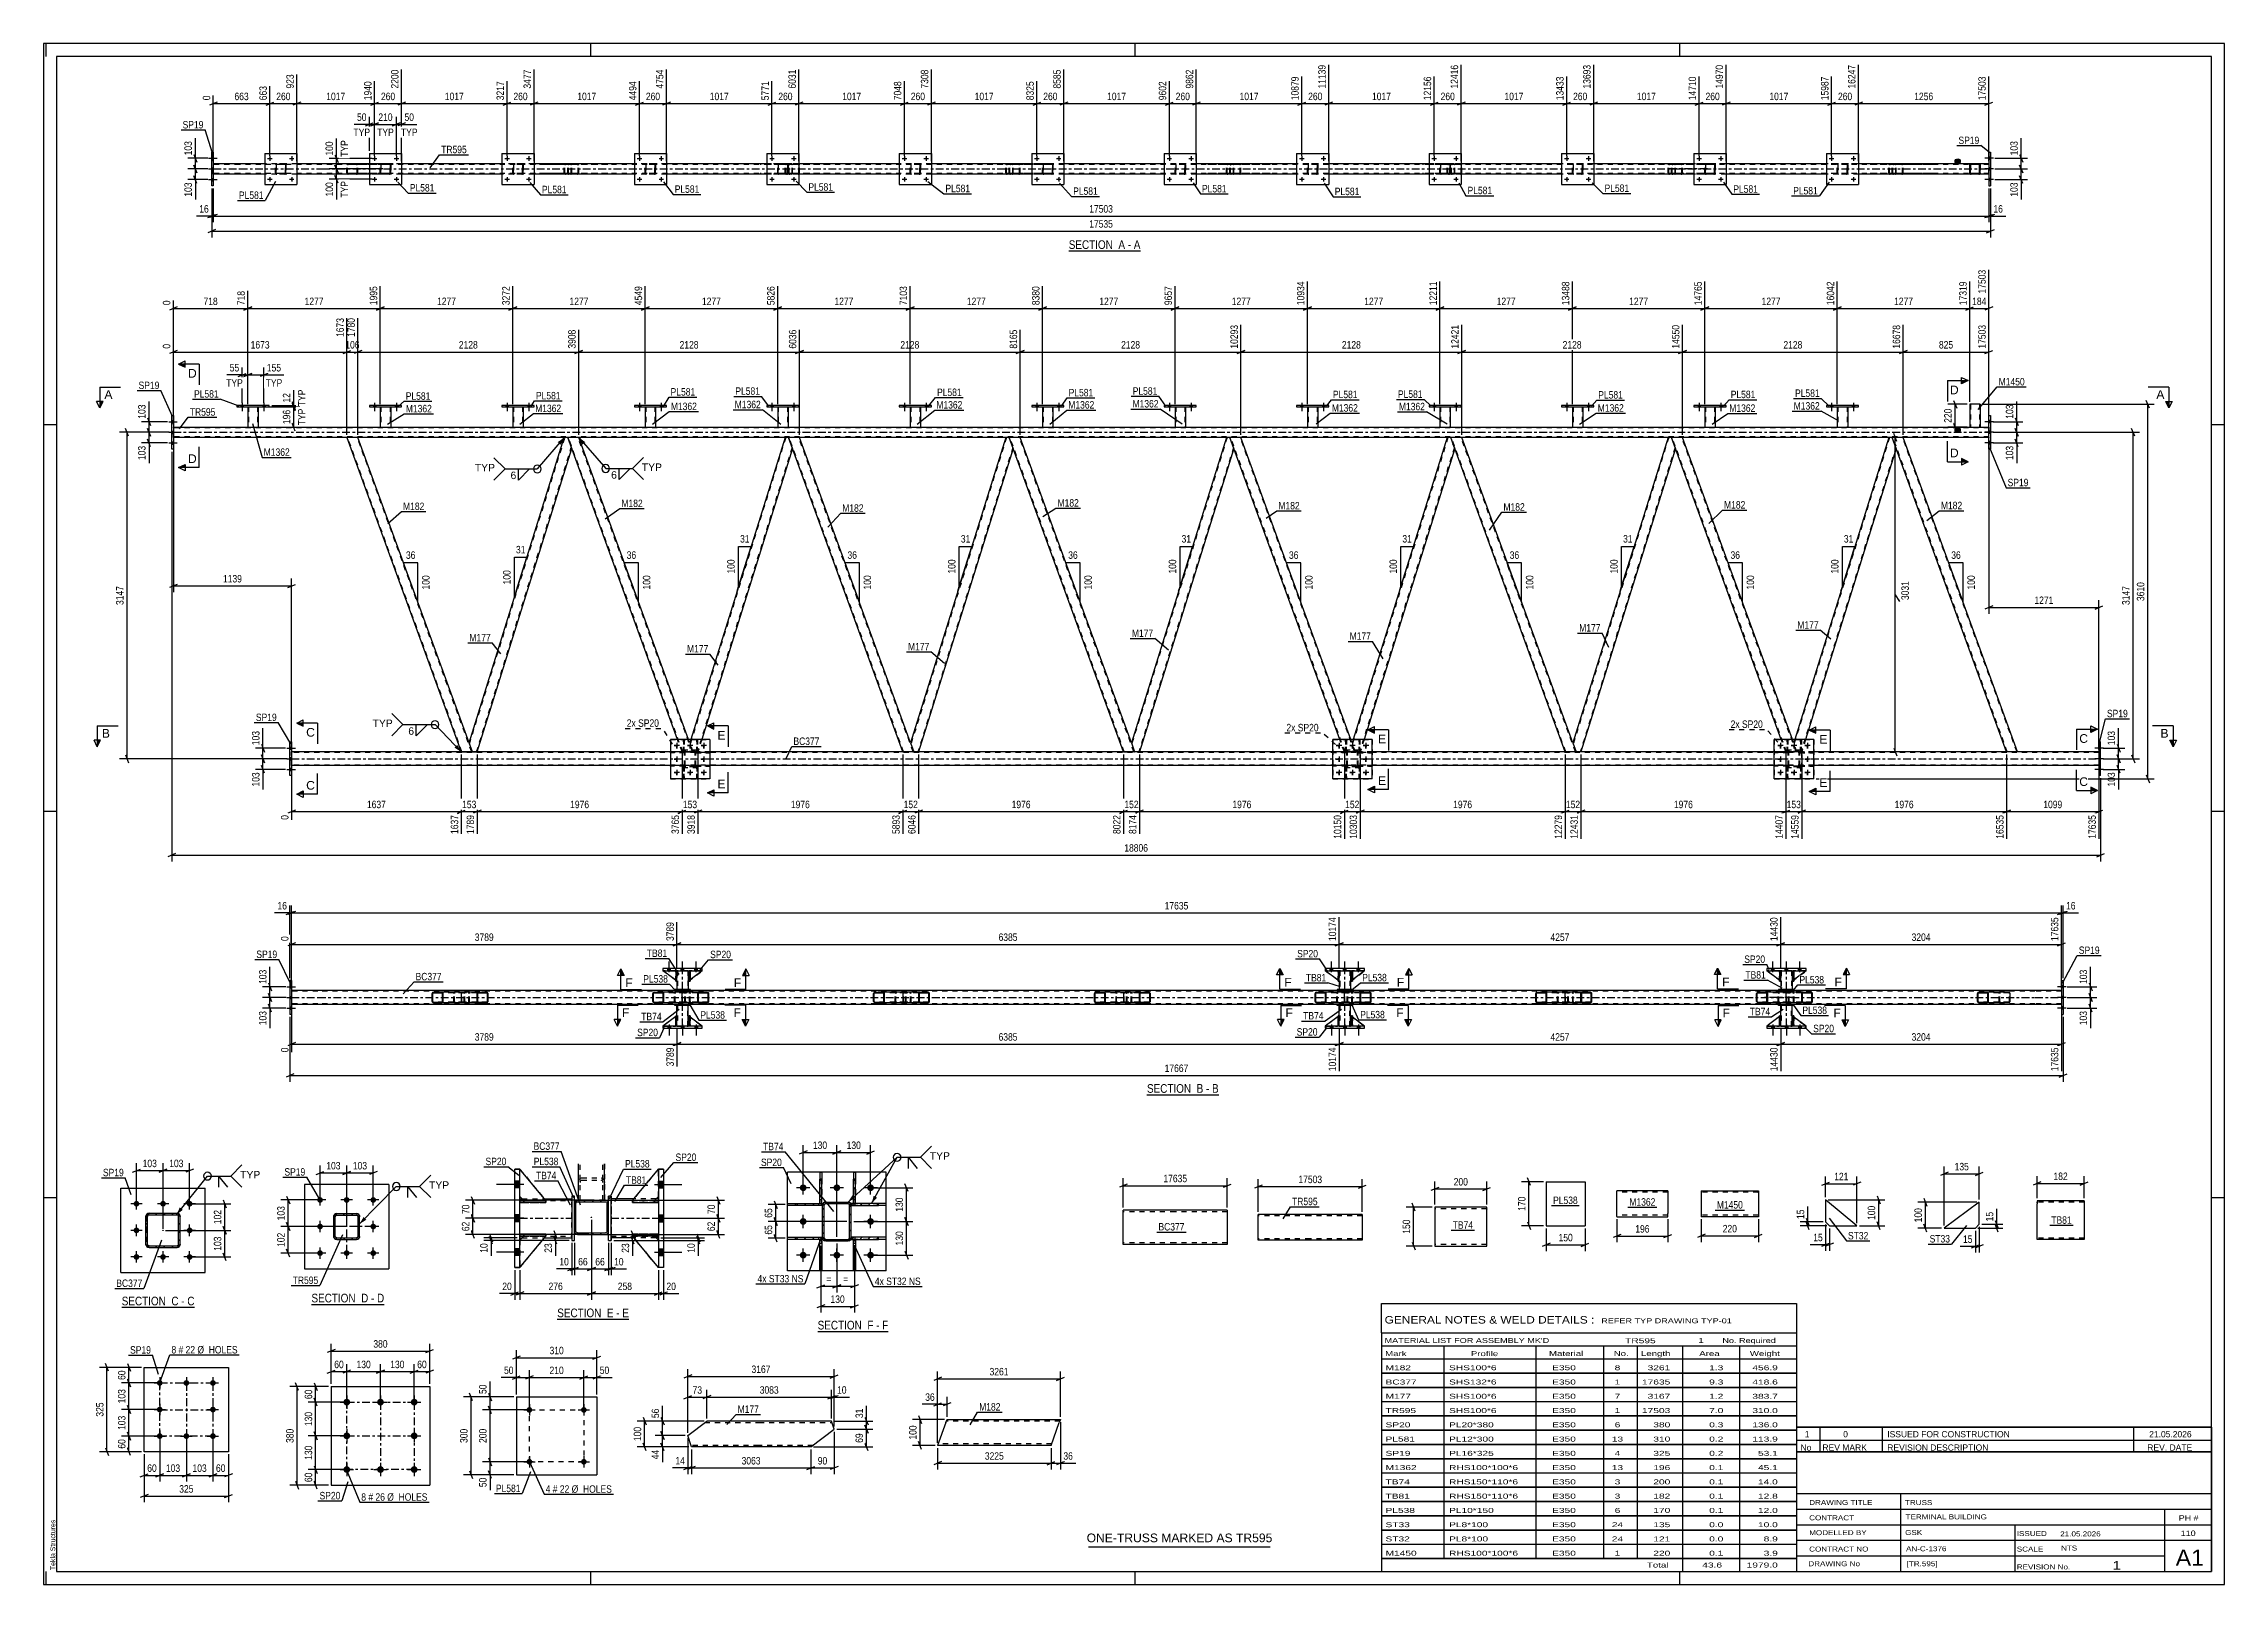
# Paper-space layout 'Layout1' of a CAD drawing. Header units: millimetres. Extents: x 0 to 841, y 0 to 594.
# The model-space entities are those that its viewports show. They can reach past a viewport. Long polylines and large blocks are cut down to what shows.
import ezdxf

# ---------------------------------------------------------------- set-up
doc = ezdxf.new("R2010")
doc.units = ezdxf.units.MM
doc.linetypes.add('DXK_LINE_DOT2', pattern=[3.9198, 1.9599, -1.9599])
doc.linetypes.add('DXK_LINE_DOT3', pattern=[5.9187, 2.979, -0.9799, 0.9799, -0.9799])
doc.layers.add('Viewport layer', color=7, linetype='Continuous', plot=False)
doc.styles.add('Arial', font='ARIAL.TTF', dxfattribs={"height": 0.2})
doc.styles.add('Arial Narrow', font='ARIALN.TTF', dxfattribs={"height": 0.2})

# ---------------------------------------------------------------- blocks, each defined once
blk = doc.blocks.new('Unknown-103655217-18 - 1289')
at = {"color": 6, "linetype": 'Continuous'}
blk.add_line((103.29, 107.96), (131.36, 107.96), dxfattribs=at)
at = {"color": 0, "linetype": 'Continuous'}
blk.add_wipeout([(121.39, 108.71), (121.39, 112.21), (103.29, 112.21), (103.29, 108.71)], dxfattribs=at)
blk.add_wipeout([(125.21, 108.71), (125.21, 112.21), (122.44, 112.21), (122.44, 108.71)], dxfattribs=at)
at = {"color": 7, "linetype": 'Continuous', "style": 'Arial Narrow'}
blk.add_text('SECTION ', height=3.34, dxfattribs=at).set_placement((103.29, 108.71))
at = {"color": 0, "linetype": 'Continuous'}
blk.add_wipeout([(127.54, 108.71), (127.54, 112.21), (126.26, 112.21), (126.26, 108.71)], dxfattribs=at)
blk.add_wipeout([(131.36, 108.71), (131.36, 112.21), (128.59, 112.21), (128.59, 108.71)], dxfattribs=at)
at = {"color": 7, "linetype": 'Continuous', "style": 'Arial Narrow'}
for s, p in [('D', (122.44, 108.71)), ('-', (126.26, 108.71)), ('D', (128.59, 108.71))]:
    blk.add_text(s, height=3.34, dxfattribs=at).set_placement(p)
blk = doc.blocks.new('Unknown-103655217-1133 - 12577')
at = {"color": 5, "linetype": 'Continuous'}
for p, q in [((841, 594), (0, 594)), ((0, 594), (0, 0)), ((1, 589), (1, 594)), ((836, 589), (5, 589)), ((5, 589), (5, 5)), ((211, 589), (211, 594)), ((421, 589), (421, 594)), ((631, 589), (631, 594)), ((836, 5), (836, 589)), ((841, 0), (841, 594)), ((5, 447), (0, 447)), ((841, 447), (836, 447)), ((5, 298), (0, 298)), ((841, 298), (836, 298)), ((5, 149), (0, 149)), ((841, 149), (836, 149)), ((0, 0), (841, 0)), ((1, 0), (1, 5)), ((5, 5), (836, 5)), ((211, 0), (211, 5)), ((421, 0), (421, 5)), ((631, 0), (631, 5))]:
    blk.add_line(p, q, dxfattribs=at)
at = {"color": 174, "linetype": 'Continuous', "style": 'Arial'}
blk.add_text('Tekla Structures', height=1.9102, rotation=90, dxfattribs=at).set_placement((4.5, 5.5))
blk = doc.blocks.new('Unknown-103655217-11 - 2877')
at = {"color": 6, "linetype": 'Continuous'}
blk.add_line((395.33, 514.09), (422.98, 514.09), dxfattribs=at)
at = {"color": 0, "linetype": 'Continuous'}
blk.add_wipeout([(413.44, 514.84), (413.44, 518.34), (395.33, 518.34), (395.33, 514.84)], dxfattribs=at)
blk.add_wipeout([(417.05, 514.84), (417.05, 518.34), (414.49, 518.34), (414.49, 514.84)], dxfattribs=at)
at = {"color": 7, "linetype": 'Continuous', "style": 'Arial Narrow'}
blk.add_text('SECTION ', height=3.34, dxfattribs=at).set_placement((395.33, 514.84))
at = {"color": 0, "linetype": 'Continuous'}
blk.add_wipeout([(419.37, 514.84), (419.37, 518.34), (418.1, 518.34), (418.1, 514.84)], dxfattribs=at)
blk.add_wipeout([(422.98, 514.84), (422.98, 518.34), (420.42, 518.34), (420.42, 514.84)], dxfattribs=at)
at = {"color": 7, "linetype": 'Continuous', "style": 'Arial Narrow'}
for s, p in [('A', (414.49, 514.84)), ('-', (418.1, 514.84)), ('A', (420.42, 514.84))]:
    blk.add_text(s, height=3.34, dxfattribs=at).set_placement(p)
blk = doc.blocks.new('Unknown-103655217-12 - 5425')
at = {"color": 6, "linetype": 'Continuous'}
blk.add_line((425.51, 188.77), (453.16, 188.77), dxfattribs=at)
at = {"color": 0, "linetype": 'Continuous'}
blk.add_wipeout([(443.62, 189.52), (443.62, 193.02), (425.51, 193.02), (425.51, 189.52)], dxfattribs=at)
blk.add_wipeout([(447.22, 189.52), (447.22, 193.02), (444.67, 193.02), (444.67, 189.52)], dxfattribs=at)
at = {"color": 7, "linetype": 'Continuous', "style": 'Arial Narrow'}
blk.add_text('SECTION ', height=3.34, dxfattribs=at).set_placement((425.51, 189.52))
at = {"color": 0, "linetype": 'Continuous'}
blk.add_wipeout([(449.55, 189.52), (449.55, 193.02), (448.27, 193.02), (448.27, 189.52)], dxfattribs=at)
blk.add_wipeout([(453.16, 189.52), (453.16, 193.02), (450.6, 193.02), (450.6, 189.52)], dxfattribs=at)
at = {"color": 7, "linetype": 'Continuous', "style": 'Arial Narrow'}
for s, p in [('B', (444.67, 189.52)), ('-', (448.27, 189.52)), ('B', (450.6, 189.52))]:
    blk.add_text(s, height=3.34, dxfattribs=at).set_placement(p)
blk = doc.blocks.new('Unknown-103655217-13 - 6490')
at = {"color": 6, "linetype": 'Continuous'}
blk.add_line((30.12, 106.82), (58.19, 106.82), dxfattribs=at)
at = {"color": 0, "linetype": 'Continuous'}
blk.add_wipeout([(48.23, 107.57), (48.23, 111.07), (30.12, 111.07), (30.12, 107.57)], dxfattribs=at)
blk.add_wipeout([(52.05, 107.57), (52.05, 111.07), (49.28, 111.07), (49.28, 107.57)], dxfattribs=at)
at = {"color": 7, "linetype": 'Continuous', "style": 'Arial Narrow'}
blk.add_text('SECTION ', height=3.34, dxfattribs=at).set_placement((30.12, 107.57))
at = {"color": 0, "linetype": 'Continuous'}
blk.add_wipeout([(54.37, 107.57), (54.37, 111.07), (53.1, 111.07), (53.1, 107.57)], dxfattribs=at)
blk.add_wipeout([(58.19, 107.57), (58.19, 111.07), (55.42, 111.07), (55.42, 107.57)], dxfattribs=at)
at = {"color": 7, "linetype": 'Continuous', "style": 'Arial Narrow'}
for s, p in [('C', (49.28, 107.57)), ('C', (55.42, 107.57)), ('-', (53.1, 107.57))]:
    blk.add_text(s, height=3.34, dxfattribs=at).set_placement(p)
blk = doc.blocks.new('Unknown-103655217-16 - 2034')
at = {"color": 6, "linetype": 'Continuous'}
blk.add_line((198.08, 102.24), (225.73, 102.24), dxfattribs=at)
at = {"color": 0, "linetype": 'Continuous'}
blk.add_wipeout([(216.19, 102.99), (216.19, 106.49), (198.08, 106.49), (198.08, 102.99)], dxfattribs=at)
blk.add_wipeout([(219.8, 102.99), (219.8, 106.49), (217.24, 106.49), (217.24, 102.99)], dxfattribs=at)
at = {"color": 7, "linetype": 'Continuous', "style": 'Arial Narrow'}
blk.add_text('SECTION ', height=3.34, dxfattribs=at).set_placement((198.08, 102.99))
at = {"color": 0, "linetype": 'Continuous'}
blk.add_wipeout([(222.12, 102.99), (222.12, 106.49), (220.85, 106.49), (220.85, 102.99)], dxfattribs=at)
blk.add_wipeout([(225.73, 102.99), (225.73, 106.49), (223.17, 106.49), (223.17, 102.99)], dxfattribs=at)
at = {"color": 7, "linetype": 'Continuous', "style": 'Arial Narrow'}
for s, p in [('E', (217.24, 102.99)), ('-', (220.85, 102.99)), ('E', (223.17, 102.99))]:
    blk.add_text(s, height=3.34, dxfattribs=at).set_placement(p)
blk = doc.blocks.new('Unknown-103655217-17 - 2502')
at = {"color": 6, "linetype": 'Continuous'}
blk.add_line((298.51, 97.52), (325.73, 97.52), dxfattribs=at)
at = {"color": 0, "linetype": 'Continuous'}
blk.add_wipeout([(316.62, 98.27), (316.62, 101.77), (298.51, 101.77), (298.51, 98.27)], dxfattribs=at)
blk.add_wipeout([(320.01, 98.27), (320.01, 101.77), (317.67, 101.77), (317.67, 98.27)], dxfattribs=at)
at = {"color": 7, "linetype": 'Continuous', "style": 'Arial Narrow'}
blk.add_text('SECTION ', height=3.34, dxfattribs=at).set_placement((298.51, 98.27))
at = {"color": 0, "linetype": 'Continuous'}
blk.add_wipeout([(322.33, 98.27), (322.33, 101.77), (321.06, 101.77), (321.06, 98.27)], dxfattribs=at)
blk.add_wipeout([(325.73, 98.27), (325.73, 101.77), (323.38, 101.77), (323.38, 98.27)], dxfattribs=at)
at = {"color": 7, "linetype": 'Continuous', "style": 'Arial Narrow'}
for s, p in [('F', (317.67, 98.27)), ('F', (323.38, 98.27)), ('-', (321.06, 98.27))]:
    blk.add_text(s, height=3.34, dxfattribs=at).set_placement(p)
blk = doc.blocks.new('Part-103655217-1241 - 1225')
at = {"color": 2, "linetype": 'Continuous'}
for p, q in [((639.28, 151.75), (639.28, 141.75)), ((639.28, 151.75), (661.28, 151.75)), ((661.28, 151.75), (661.28, 141.75)), ((661.28, 141.75), (639.28, 141.75))]:
    blk.add_line(p, q, dxfattribs=at)
at = {"color": 7, "linetype": 'DXK_LINE_DOT2'}
for p, q in [((661.28, 151.15), (639.28, 151.15)), ((661.28, 151.15), (661.28, 151.1)), ((661.28, 151.1), (661.28, 151.15)), ((661.28, 151.1), (661.28, 151.01)), ((661.28, 151.01), (661.28, 151.1)), ((639.28, 142.35), (639.28, 142.39)), ((661.28, 142.35), (639.28, 142.35))]:
    blk.add_line(p, q, dxfattribs=at)
blk = doc.blocks.new('Bolt-103655217-6242 - 6208')
at = {"linetype": 'Continuous'}
for points in [[(116.91, 71.56, -1), (116.91, 68.96, -1)], [(129.91, 71.56, -1), (129.91, 68.96, -1)], [(142.91, 71.56, -1), (142.91, 68.96, -1)], [(116.91, 58.56, -1), (116.91, 55.96, -1)], [(142.91, 58.56, -1), (142.91, 55.96, -1)], [(116.91, 45.56, -1), (116.91, 42.96, -1)], [(129.91, 45.56, -1), (129.91, 42.96, -1)], [(142.91, 45.56, -1), (142.91, 42.96, -1)]]:
    blk.add_hatch(color=1, dxfattribs=at).paths.add_polyline_path(points)
at = {"color": 1, "linetype": 'Continuous'}
for p, q in [((114.31, 70.26), (119.51, 70.26)), ((116.91, 72.86), (116.91, 67.66)), ((127.31, 70.26), (132.51, 70.26)), ((129.91, 72.86), (129.91, 67.66)), ((140.31, 70.26), (145.51, 70.26)), ((142.91, 72.86), (142.91, 67.66)), ((116.91, 59.86), (116.91, 54.66)), ((142.91, 59.86), (142.91, 54.66)), ((114.31, 57.26), (119.51, 57.26)), ((140.31, 57.26), (145.51, 57.26)), ((114.31, 44.26), (119.51, 44.26)), ((116.91, 46.86), (116.91, 41.66)), ((127.31, 44.26), (132.51, 44.26)), ((129.91, 46.86), (129.91, 41.66)), ((140.31, 44.26), (145.51, 44.26)), ((142.91, 46.86), (142.91, 41.66))]:
    blk.add_line(p, q, dxfattribs=at)
blk = doc.blocks.new('Part-103655217-6247 - 6208')
at = {"color": 2, "linetype": 'Continuous'}
for p, q in [((110.91, 76.26), (110.91, 38.26)), ((110.91, 76.26), (148.91, 76.26)), ((148.91, 76.26), (148.91, 38.26)), ((110.91, 38.26), (148.91, 38.26))]:
    blk.add_line(p, q, dxfattribs=at)
blk = doc.blocks.new('Part-103655217-1333 - 1289')
at = {"color": 2, "linetype": 'Continuous'}
for p, q in [((133.12, 154.21), (100.62, 154.21)), ((100.62, 154.21), (100.62, 121.71)), ((133.12, 154.21), (133.12, 121.71)), ((100.62, 121.71), (133.12, 121.71))]:
    blk.add_line(p, q, dxfattribs=at)
blk = doc.blocks.new('Bolt-103655217-1378 - 1289')
at = {"linetype": 'Continuous'}
for points in [[(106.62, 147.11, -1), (106.62, 149.31, -1)], [(116.87, 147.11, -1), (116.87, 149.31, -1)], [(127.12, 147.11, -1), (127.12, 149.31, -1)], [(106.62, 136.86, -1), (106.62, 139.06, -1)], [(127.12, 136.86, -1), (127.12, 139.06, -1)], [(106.62, 126.61, -1), (106.62, 128.81, -1)], [(116.87, 126.61, -1), (116.87, 128.81, -1)], [(127.12, 126.61, -1), (127.12, 128.81, -1)]]:
    blk.add_hatch(color=1, dxfattribs=at).paths.add_polyline_path(points)
at = {"color": 1, "linetype": 'Continuous'}
for p, q in [((108.82, 148.21), (104.42, 148.21)), ((106.62, 146.01), (106.62, 150.41)), ((119.07, 148.21), (114.67, 148.21)), ((116.87, 146.01), (116.87, 150.41)), ((129.32, 148.21), (124.92, 148.21)), ((127.12, 146.01), (127.12, 150.41)), ((108.82, 137.96), (104.42, 137.96)), ((106.62, 135.76), (106.62, 140.16)), ((129.32, 137.96), (124.92, 137.96)), ((127.12, 135.76), (127.12, 140.16)), ((108.82, 127.71), (104.42, 127.71)), ((106.62, 125.51), (106.62, 129.91)), ((119.07, 127.71), (114.67, 127.71)), ((116.87, 125.51), (116.87, 129.91)), ((129.32, 127.71), (124.92, 127.71)), ((127.12, 125.51), (127.12, 129.91))]:
    blk.add_line(p, q, dxfattribs=at)
blk = doc.blocks.new('Part-103655217-1436 - 1289')
at = {"linetype": 'Continuous'}
h = blk.add_hatch(dxfattribs=at)
h.set_pattern_fill('', scale=0.7, style=0, pattern_type=0)
h.set_pattern_definition([(45, (113.0732, 142.9557), (-1.57154, 1.57154), [])])
h.paths.add_polyline_path([(120.67, 142.96), (113.07, 142.96), (112.61, 142.86), (112.22, 142.6), (111.96, 142.21), (111.87, 141.76), (111.87, 134.16), (111.96, 133.7), (112.22, 133.31), (112.61, 133.05), (113.07, 132.96), (120.67, 132.96), (121.13, 133.05), (121.52, 133.31), (121.78, 133.7), (121.87, 134.16), (121.87, 141.76), (121.78, 142.21), (121.52, 142.6), (121.13, 142.86)])
h.paths.add_polyline_path([(121.23, 141.99), (121.27, 141.76), (121.27, 134.16), (121.23, 133.93), (121.1, 133.73), (120.9, 133.6), (120.67, 133.56), (113.07, 133.56), (112.84, 133.6), (112.65, 133.73), (112.52, 133.93), (112.47, 134.16), (112.47, 141.76), (112.52, 141.99), (112.65, 142.18), (112.84, 142.31), (113.07, 142.36), (120.67, 142.36), (120.9, 142.31), (121.1, 142.18)])
at = {"color": 7, "linetype": 'DXK_LINE_DOT3'}
for p, q in [((116.87, 127.96), (116.87, 147.96)), ((126.87, 137.96), (106.87, 137.96))]:
    blk.add_line(p, q, dxfattribs=at)
at = {"color": 7, "linetype": 'DXK_LINE_DOT2'}
for p, q in [((111.87, 141.76), (111.96, 142.21)), ((111.87, 134.16), (111.87, 141.76)), ((112.52, 141.99), (112.47, 141.76)), ((112.47, 134.16), (112.47, 141.76)), ((112.65, 142.18), (112.52, 141.99)), ((112.61, 142.86), (113.07, 142.96)), ((112.84, 142.31), (112.65, 142.18)), ((113.07, 142.36), (112.84, 142.31)), ((113.07, 142.96), (120.67, 142.96)), ((113.07, 142.36), (120.67, 142.36)), ((120.67, 142.96), (121.13, 142.86)), ((120.9, 142.31), (120.67, 142.36)), ((121.1, 142.18), (120.9, 142.31)), ((121.23, 141.99), (121.1, 142.18)), ((121.27, 141.76), (121.23, 141.99)), ((121.27, 134.16), (121.27, 141.76)), ((121.78, 142.21), (121.87, 141.76)), ((121.87, 134.16), (121.87, 141.76)), ((111.96, 133.7), (111.87, 134.16)), ((112.47, 134.16), (112.52, 133.93)), ((112.52, 133.93), (112.65, 133.73)), ((113.07, 132.96), (112.61, 133.05)), ((112.65, 133.73), (112.84, 133.6)), ((112.84, 133.6), (113.07, 133.56)), ((113.07, 133.56), (120.67, 133.56)), ((113.07, 132.96), (120.67, 132.96)), ((120.67, 133.56), (120.9, 133.6)), ((121.13, 133.05), (120.67, 132.96)), ((120.9, 133.6), (121.1, 133.73)), ((121.1, 133.73), (121.23, 133.93)), ((121.23, 133.93), (121.27, 134.16)), ((121.87, 134.16), (121.78, 133.7))]:
    blk.add_line(p, q, dxfattribs=at)
at = {"color": 2, "linetype": 'Continuous'}
for p, q in [((111.96, 142.21), (111.87, 141.76)), ((111.87, 134.16), (111.87, 141.76)), ((112.47, 141.76), (112.52, 141.99)), ((112.47, 134.16), (112.47, 141.76)), ((112.52, 141.99), (112.65, 142.18)), ((113.07, 142.96), (112.61, 142.86)), ((112.65, 142.18), (112.84, 142.31)), ((112.84, 142.31), (113.07, 142.36)), ((113.07, 142.96), (120.67, 142.96)), ((113.07, 142.36), (120.67, 142.36)), ((121.13, 142.86), (120.67, 142.96)), ((120.67, 142.36), (120.9, 142.31)), ((120.9, 142.31), (121.1, 142.18)), ((121.1, 142.18), (121.23, 141.99)), ((121.23, 141.99), (121.27, 141.76)), ((121.27, 134.16), (121.27, 141.76)), ((121.87, 141.76), (121.78, 142.21)), ((121.87, 134.16), (121.87, 141.76)), ((111.87, 134.16), (111.96, 133.7)), ((112.52, 133.93), (112.47, 134.16)), ((112.65, 133.73), (112.52, 133.93)), ((112.61, 133.05), (113.07, 132.96)), ((112.84, 133.6), (112.65, 133.73)), ((113.07, 133.56), (112.84, 133.6)), ((113.07, 133.56), (120.67, 133.56)), ((113.07, 132.96), (120.67, 132.96)), ((120.9, 133.6), (120.67, 133.56)), ((120.67, 132.96), (121.13, 133.05)), ((121.1, 133.73), (120.9, 133.6)), ((121.23, 133.93), (121.1, 133.73)), ((121.27, 134.16), (121.23, 133.93)), ((121.78, 133.7), (121.87, 134.16))]:
    blk.add_line(p, q, dxfattribs=at)
at = {"color": 7, "linetype": 'DXK_LINE_DOT2'}
for centre, start, end in [((113.07, 141.76), 112.5, 157.5), ((120.67, 141.76), 22.5, 67.5), ((113.07, 134.16), 202.5, 247.5), ((120.67, 134.16), 292.5, 337.5)]:
    blk.add_arc(centre, 1.2, start, end, dxfattribs=at)
at = {"color": 2, "linetype": 'Continuous'}
for centre, start, end in [((113.07, 141.76), 112.5, 157.5), ((120.67, 141.76), 22.5, 67.5), ((113.07, 134.16), 202.5, 247.5), ((120.67, 134.16), 292.5, 337.5)]:
    blk.add_arc(centre, 1.2, start, end, dxfattribs=at)
blk = doc.blocks.new('Part-103655217-2942 - 2877')
at = {"color": 7, "linetype": 'DXK_LINE_DOT2'}
for p, q in [((202.14, 547.38), (202.1, 547.21)), ((202.1, 544.17), (202.1, 547.21)), ((202.14, 547.4), (202.14, 547.38)), ((202.36, 547.21), (202.37, 547.3)), ((202.36, 544.17), (202.36, 547.21)), ((202.37, 547.3), (202.43, 547.38)), ((202.61, 547.69), (202.42, 547.66)), ((202.43, 547.38), (202.51, 547.43)), ((202.51, 547.43), (202.61, 547.45)), ((217.6, 547.69), (202.61, 547.69)), ((217.6, 547.45), (202.61, 547.45)), ((206.04, 547.66), (205.85, 547.69)), ((205.85, 547.45), (205.94, 547.43)), ((205.94, 547.43), (206.03, 547.38)), ((206.03, 547.38), (206.08, 547.3)), ((206.08, 547.3), (206.1, 547.21)), ((206.1, 544.17), (206.1, 547.21)), ((206.32, 547.38), (206.32, 547.4)), ((206.36, 547.21), (206.32, 547.38)), ((206.36, 544.17), (206.36, 547.21)), ((202.1, 544.17), (202.14, 543.99)), ((202.37, 544.08), (202.36, 544.17)), ((202.43, 544), (202.37, 544.08)), ((202.42, 543.73), (202.61, 543.69)), ((202.51, 543.95), (202.43, 544)), ((202.61, 543.93), (202.51, 543.95)), ((217.6, 543.93), (202.61, 543.93)), ((217.6, 543.69), (202.61, 543.69)), ((205.94, 543.95), (205.85, 543.93)), ((205.85, 543.69), (206.04, 543.73)), ((206.03, 544), (205.94, 543.95)), ((206.08, 544.08), (206.03, 544)), ((206.1, 544.17), (206.08, 544.08)), ((206.32, 543.99), (206.36, 544.17))]:
    blk.add_line(p, q, dxfattribs=at)
for centre, start, end in [((202.59, 547.19), 110.75832, 155.68005), ((205.87, 547.19), 24.31995, 69.24168), ((202.59, 544.19), 204.31995, 249.24168), ((205.87, 544.19), 290.75832, 335.68005)]:
    blk.add_arc(centre, 0.496, start, end, dxfattribs=at)
blk = doc.blocks.new('Part-103655217-3035 - 2877')
at = {"color": 2, "linetype": 'Continuous'}
for p, q in [((636.45, 551.69), (636.45, 539.69)), ((636.45, 551.69), (648.85, 551.69)), ((648.85, 551.69), (648.85, 539.69)), ((636.45, 539.69), (648.85, 539.69))]:
    blk.add_line(p, q, dxfattribs=at)
blk = doc.blocks.new('Bolt-103655217-2907 - 2877')
at = {"linetype": 'Continuous'}
for points in [[(750.8, 549.35), (750.8, 550.23), (750.16, 550.23), (750.16, 549.35)], [(750.8, 549.35), (750.8, 550.23), (750.16, 550.23), (750.16, 549.35)], [(750.8, 549.35), (750.8, 550.23), (750.16, 550.23), (750.16, 549.35)], [(750.8, 545.25), (750.8, 546.13), (750.16, 546.13), (750.16, 545.25)], [(750.8, 545.25), (750.8, 546.13), (750.16, 546.13), (750.16, 545.25)], [(750.8, 541.15), (750.8, 542.03), (750.16, 542.03), (750.16, 541.15)], [(750.8, 541.15), (750.8, 542.03), (750.16, 542.03), (750.16, 541.15)], [(750.8, 541.15), (750.8, 542.03), (750.16, 542.03), (750.16, 541.15)]]:
    blk.add_hatch(color=1, dxfattribs=at).paths.add_polyline_path(points)
at = {"color": 1, "linetype": 'Continuous'}
for p, q in [((751.96, 549.79), (748.64, 549.79)), ((751.96, 549.79), (748.64, 549.79)), ((751.96, 549.79), (748.64, 549.79)), ((750.8, 550.23), (750.16, 550.23)), ((750.8, 550.23), (750.16, 550.23)), ((750.8, 550.23), (750.16, 550.23)), ((750.8, 549.35), (750.16, 549.35)), ((750.8, 549.35), (750.16, 549.35)), ((750.8, 549.35), (750.16, 549.35)), ((751.96, 545.69), (748.64, 545.69)), ((751.96, 545.69), (748.64, 545.69)), ((751.96, 541.59), (748.64, 541.59)), ((751.96, 541.59), (748.64, 541.59)), ((751.96, 541.59), (748.64, 541.59)), ((750.8, 546.13), (750.16, 546.13)), ((750.8, 546.13), (750.16, 546.13)), ((750.8, 545.25), (750.16, 545.25)), ((750.8, 545.25), (750.16, 545.25)), ((750.8, 542.03), (750.16, 542.03)), ((750.8, 542.03), (750.16, 542.03)), ((750.8, 542.03), (750.16, 542.03)), ((750.8, 541.15), (750.16, 541.15)), ((750.8, 541.15), (750.16, 541.15)), ((750.8, 541.15), (750.16, 541.15))]:
    blk.add_line(p, q, dxfattribs=at)
blk = doc.blocks.new('Bolt-103655217-2909 - 2877')
at = {"linetype": 'Continuous'}
for points in [[(65.45, 549.35), (65.45, 550.23), (64.81, 550.23), (64.81, 549.35)], [(65.45, 549.35), (65.45, 550.23), (64.81, 550.23), (64.81, 549.35)], [(65.45, 549.35), (65.45, 550.23), (64.81, 550.23), (64.81, 549.35)], [(65.45, 545.25), (65.45, 546.13), (64.81, 546.13), (64.81, 545.25)], [(65.45, 545.25), (65.45, 546.13), (64.81, 546.13), (64.81, 545.25)], [(65.45, 541.15), (65.45, 542.03), (64.81, 542.03), (64.81, 541.15)], [(65.45, 541.15), (65.45, 542.03), (64.81, 542.03), (64.81, 541.15)], [(65.45, 541.15), (65.45, 542.03), (64.81, 542.03), (64.81, 541.15)]]:
    blk.add_hatch(color=1, dxfattribs=at).paths.add_polyline_path(points)
at = {"color": 1, "linetype": 'Continuous'}
for p, q in [((63.65, 549.79), (66.97, 549.79)), ((63.65, 549.79), (66.97, 549.79)), ((63.65, 549.79), (66.97, 549.79)), ((64.81, 550.23), (65.45, 550.23)), ((64.81, 550.23), (65.45, 550.23)), ((64.81, 550.23), (65.45, 550.23)), ((64.81, 549.35), (65.45, 549.35)), ((64.81, 549.35), (65.45, 549.35)), ((64.81, 549.35), (65.45, 549.35)), ((63.65, 545.69), (66.97, 545.69)), ((63.65, 545.69), (66.97, 545.69)), ((63.65, 541.59), (66.97, 541.59)), ((63.65, 541.59), (66.97, 541.59)), ((63.65, 541.59), (66.97, 541.59)), ((64.81, 546.13), (65.45, 546.13)), ((64.81, 546.13), (65.45, 546.13)), ((64.81, 545.25), (65.45, 545.25)), ((64.81, 545.25), (65.45, 545.25)), ((64.81, 542.03), (65.45, 542.03)), ((64.81, 542.03), (65.45, 542.03)), ((64.81, 542.03), (65.45, 542.03)), ((64.81, 541.15), (65.45, 541.15)), ((64.81, 541.15), (65.45, 541.15)), ((64.81, 541.15), (65.45, 541.15))]:
    blk.add_line(p, q, dxfattribs=at)
blk = doc.blocks.new('Part-103655217-2930 - 2877')
at = {"color": 7, "linetype": 'DXK_LINE_DOT2'}
for p, q in [((288.51, 547.69), (276.35, 547.69)), ((288.51, 547.45), (276.35, 547.45)), ((285.95, 547.4), (285.92, 547.21)), ((285.92, 544.17), (285.92, 547.21)), ((286.17, 547.21), (286.19, 547.3)), ((286.17, 544.17), (286.17, 547.21)), ((286.19, 547.3), (286.24, 547.38)), ((286.42, 547.69), (286.23, 547.66)), ((286.24, 547.38), (286.32, 547.43)), ((286.32, 547.43), (286.42, 547.45)), ((287.23, 547.45), (287.23, 547.69)), ((288.61, 547.66), (288.51, 547.69)), ((288.51, 547.45), (288.56, 547.43)), ((288.56, 547.43), (288.61, 547.38)), ((288.7, 547.55), (288.61, 547.66)), ((288.61, 547.38), (288.63, 547.3)), ((288.63, 547.3), (288.65, 547.21)), ((288.65, 544.17), (288.65, 547.21)), ((288.76, 547.4), (288.7, 547.55)), ((288.78, 547.21), (288.76, 547.4)), ((288.78, 544.17), (288.78, 547.21)), ((288.51, 543.93), (276.35, 543.93)), ((288.51, 543.69), (276.35, 543.69)), ((285.92, 544.17), (285.95, 543.99)), ((286.19, 544.08), (286.17, 544.17)), ((286.24, 544), (286.19, 544.08)), ((286.23, 543.73), (286.42, 543.69)), ((286.32, 543.95), (286.24, 544)), ((286.42, 543.93), (286.32, 543.95)), ((287.23, 543.69), (287.23, 543.93)), ((288.56, 543.95), (288.51, 543.93)), ((288.51, 543.69), (288.61, 543.73)), ((288.61, 544), (288.56, 543.95)), ((288.63, 544.08), (288.61, 544)), ((288.61, 543.73), (288.7, 543.83)), ((288.65, 544.17), (288.63, 544.08)), ((288.7, 543.83), (288.76, 543.99)), ((288.76, 543.99), (288.78, 544.17))]:
    blk.add_line(p, q, dxfattribs=at)
for centre, start, end in [((286.4, 547.2), 111.19406, 156.15055), ((286.4, 544.19), 203.84945, 248.80594)]:
    blk.add_arc(centre, 0.492, start, end, dxfattribs=at)
blk = doc.blocks.new('Bolt-103655217-2986 - 2877')
at = {"linetype": 'Continuous'}
for points in [[(485.65, 549.69, -1), (484.77, 549.69, -1)], [(494.05, 549.69, -1), (493.17, 549.69, -1)]]:
    blk.add_hatch(color=1, dxfattribs=at).paths.add_polyline_path(points)
at = {"color": 1, "linetype": 'Continuous'}
for p, q in [((484.33, 549.69), (486.09, 549.69)), ((485.21, 550.57), (485.21, 548.81)), ((492.73, 549.69), (494.49, 549.69)), ((493.61, 550.57), (493.61, 548.81))]:
    blk.add_line(p, q, dxfattribs=at)
blk = doc.blocks.new('Part-103655217-2922 - 2877')
at = {"color": 7, "linetype": 'DXK_LINE_DOT2'}
for p, q in [((542.67, 547.4), (542.63, 547.21)), ((542.63, 544.17), (542.63, 547.21)), ((542.89, 547.21), (542.91, 547.3)), ((542.89, 544.17), (542.89, 547.21)), ((542.91, 547.3), (542.97, 547.38)), ((543.15, 547.69), (542.95, 547.66)), ((542.97, 547.38), (543.05, 547.43)), ((543.05, 547.43), (543.15, 547.45)), ((558.14, 547.69), (543.15, 547.69)), ((558.14, 547.45), (543.15, 547.45)), ((546.58, 547.66), (546.38, 547.69)), ((546.38, 547.45), (546.48, 547.43)), ((546.48, 547.43), (546.56, 547.38)), ((546.56, 547.38), (546.62, 547.3)), ((546.62, 547.3), (546.64, 547.21)), ((546.64, 544.17), (546.64, 547.21)), ((546.86, 547.38), (546.85, 547.4)), ((546.89, 547.21), (546.86, 547.38)), ((546.89, 544.17), (546.89, 547.21)), ((542.63, 544.17), (542.67, 543.99)), ((542.91, 544.08), (542.89, 544.17)), ((542.97, 544), (542.91, 544.08)), ((542.95, 543.73), (543.15, 543.69)), ((543.05, 543.95), (542.97, 544)), ((543.15, 543.93), (543.05, 543.95)), ((558.14, 543.93), (543.15, 543.93)), ((558.14, 543.69), (543.15, 543.69)), ((546.48, 543.95), (546.38, 543.93)), ((546.38, 543.69), (546.58, 543.73)), ((546.56, 544), (546.48, 543.95)), ((546.62, 544.08), (546.56, 544)), ((546.64, 544.17), (546.62, 544.08)), ((546.85, 543.99), (546.89, 544.17))]:
    blk.add_line(p, q, dxfattribs=at)
for centre, start, end in [((543.13, 547.19), 110.75832, 155.68005), ((546.4, 547.19), 24.31995, 69.24168), ((543.13, 544.19), 204.31995, 249.24168), ((546.4, 544.19), 290.75832, 335.68005)]:
    blk.add_arc(centre, 0.496, start, end, dxfattribs=at)
blk = doc.blocks.new('Part-103655217-3042 - 2877')
at = {"color": 7, "linetype": 'DXK_LINE_DOT2'}
for p, q in [((589.57, 547.21), (589.61, 547.4)), ((589.61, 547.4), (589.57, 547.21)), ((589.57, 544.17), (589.57, 547.21)), ((589.57, 547.21), (589.57, 547.21)), ((589.57, 544.17), (589.57, 547.21)), ((589.81, 547.21), (589.83, 547.3)), ((589.81, 547.21), (589.83, 547.3)), ((589.81, 544.17), (589.81, 547.21)), ((589.81, 547.21), (589.81, 547.21)), ((589.81, 547.21), (589.81, 544.17)), ((589.88, 547.38), (589.83, 547.3)), ((589.87, 547.66), (590.05, 547.69)), ((590.05, 547.69), (589.87, 547.66)), ((589.96, 547.43), (589.88, 547.38)), ((590.05, 547.45), (589.96, 547.43)), ((593.09, 547.69), (590.05, 547.69)), ((593.09, 547.45), (590.05, 547.45)), ((593.09, 547.69), (593.27, 547.66)), ((593.27, 547.66), (593.09, 547.69)), ((593.18, 547.43), (593.09, 547.45)), ((593.26, 547.38), (593.18, 547.43)), ((593.26, 547.38), (593.31, 547.3)), ((593.31, 547.3), (593.33, 547.21)), ((593.33, 547.21), (593.31, 547.3)), ((593.33, 544.17), (593.33, 547.21)), ((593.33, 547.21), (593.33, 547.21)), ((593.33, 547.21), (593.33, 544.17)), ((593.53, 547.4), (593.57, 547.21)), ((593.57, 547.21), (593.53, 547.4)), ((593.57, 544.17), (593.57, 547.21)), ((593.57, 547.21), (593.57, 547.21)), ((593.57, 547.21), (593.57, 544.17)), ((589.57, 544.17), (589.57, 544.17)), ((589.61, 543.99), (589.57, 544.17)), ((589.57, 544.17), (589.61, 543.99)), ((589.81, 544.17), (589.81, 544.17)), ((589.83, 544.08), (589.81, 544.17)), ((589.83, 544.08), (589.81, 544.17)), ((589.88, 544), (589.83, 544.08)), ((590.05, 543.69), (589.87, 543.73)), ((589.87, 543.73), (590.05, 543.69)), ((589.96, 543.95), (589.88, 544)), ((590.05, 543.93), (589.96, 543.95)), ((593.09, 543.93), (590.05, 543.93)), ((593.09, 543.69), (590.05, 543.69)), ((593.18, 543.95), (593.09, 543.93)), ((593.27, 543.73), (593.09, 543.69)), ((593.09, 543.69), (593.27, 543.73)), ((593.26, 544), (593.18, 543.95)), ((593.31, 544.08), (593.26, 544)), ((593.33, 544.17), (593.31, 544.08)), ((593.31, 544.08), (593.33, 544.17)), ((593.33, 544.17), (593.33, 544.17)), ((593.57, 544.17), (593.53, 543.99)), ((593.53, 543.99), (593.57, 544.17)), ((593.57, 544.17), (593.57, 544.17))]:
    blk.add_line(p, q, dxfattribs=at)
at = {"color": 7, "linetype": 'DXK_LINE_DOT3'}
blk.add_line((591.57, 545.69), (591.57, 545.69), dxfattribs=at)
at = {"color": 7, "linetype": 'DXK_LINE_DOT2'}
for centre, start, end in [((590.05, 547.21), 112.5, 157.5), ((590.05, 547.21), 112.5, 157.5), ((593.09, 547.21), 22.5, 67.5), ((593.09, 547.21), 22.5, 67.5), ((590.05, 544.17), 202.5, 247.5), ((590.05, 544.17), 202.5, 247.5), ((593.09, 544.17), 292.5, 337.5), ((593.09, 544.17), 292.5, 337.5)]:
    blk.add_arc(centre, 0.48, start, end, dxfattribs=at)
blk = doc.blocks.new('Part-103655217-2914 - 2877')
at = {"linetype": 'Continuous'}
blk.add_hatch(color=2, dxfattribs=at).paths.add_polyline_path([(738.16, 547.69), (737.36, 549.09), (738.96, 549.09)])
at = {"color": 2, "linetype": 'Continuous'}
for p, q in [((75.57, 547.69), (65.45, 547.69)), ((85.27, 547.69), (75.67, 547.69)), ((107.27, 547.69), (97.67, 547.69)), ((125.65, 547.69), (107.37, 547.69)), ((176.73, 547.69), (138.05, 547.69)), ((227.81, 547.69), (189.13, 547.69)), ((278.89, 547.69), (240.21, 547.69)), ((329.97, 547.69), (291.29, 547.69)), ((381.05, 547.69), (342.37, 547.69)), ((432.13, 547.69), (393.45, 547.69)), ((483.21, 547.69), (444.53, 547.69)), ((534.29, 547.69), (495.61, 547.69)), ((585.37, 547.69), (546.69, 547.69)), ((636.45, 547.69), (597.77, 547.69)), ((687.53, 547.69), (648.85, 547.69)), ((750.16, 547.69), (699.93, 547.69)), ((738.16, 547.69), (737.36, 549.09)), ((737.36, 549.09), (738.96, 549.09)), ((738.96, 549.09), (738.16, 547.69)), ((75.57, 543.69), (65.45, 543.69)), ((85.27, 543.69), (75.67, 543.69)), ((107.27, 543.69), (97.67, 543.69)), ((125.65, 543.69), (107.37, 543.69)), ((176.73, 543.69), (138.05, 543.69)), ((227.81, 543.69), (189.13, 543.69)), ((278.89, 543.69), (240.21, 543.69)), ((329.97, 543.69), (291.29, 543.69)), ((381.05, 543.69), (342.37, 543.69)), ((432.13, 543.69), (393.45, 543.69)), ((483.21, 543.69), (444.53, 543.69)), ((534.29, 543.69), (495.61, 543.69)), ((585.37, 543.69), (546.69, 543.69)), ((636.45, 543.69), (597.77, 543.69)), ((687.53, 543.69), (648.85, 543.69)), ((743.29, 543.69), (699.93, 543.69)), ((750.16, 543.69), (746.33, 543.69))]:
    blk.add_line(p, q, dxfattribs=at)
at = {"color": 7, "linetype": 'DXK_LINE_DOT2'}
for p, q in [((65.45, 543.69), (65.45, 547.69)), ((75.57, 547.45), (65.45, 547.45)), ((107.27, 547.45), (75.67, 547.45)), ((97.67, 547.69), (85.27, 547.69)), ((750.16, 547.45), (107.37, 547.45)), ((750.16, 547.69), (125.65, 547.69)), ((138.05, 547.69), (125.65, 547.69)), ((189.13, 547.69), (176.73, 547.69)), ((240.21, 547.69), (227.81, 547.69)), ((291.29, 547.69), (278.89, 547.69)), ((342.37, 547.69), (329.97, 547.69)), ((393.45, 547.69), (381.05, 547.69)), ((444.53, 547.69), (432.13, 547.69)), ((495.61, 547.69), (483.21, 547.69)), ((546.69, 547.69), (534.29, 547.69)), ((597.77, 547.69), (585.37, 547.69)), ((648.85, 547.69), (636.45, 547.69)), ((699.93, 547.69), (687.53, 547.69)), ((750.16, 543.69), (750.16, 547.69)), ((75.57, 543.93), (65.45, 543.93)), ((107.27, 543.93), (75.67, 543.93)), ((97.67, 543.69), (85.27, 543.69)), ((750.16, 543.93), (107.37, 543.93)), ((138.05, 543.69), (125.65, 543.69)), ((189.13, 543.69), (176.73, 543.69)), ((240.21, 543.69), (227.81, 543.69)), ((291.29, 543.69), (278.89, 543.69)), ((342.37, 543.69), (329.97, 543.69)), ((393.45, 543.69), (381.05, 543.69)), ((444.53, 543.69), (432.13, 543.69)), ((495.61, 543.69), (483.21, 543.69)), ((546.69, 543.69), (534.29, 543.69)), ((597.77, 543.69), (585.37, 543.69)), ((648.85, 543.69), (636.45, 543.69)), ((699.93, 543.69), (687.53, 543.69)), ((746.33, 543.69), (743.29, 543.69))]:
    blk.add_line(p, q, dxfattribs=at)
at = {"color": 7, "linetype": 'DXK_LINE_DOT3'}
for p, q in [((65.45, 545.69), (75.57, 545.69)), ((75.67, 545.69), (107.27, 545.69)), ((107.37, 545.69), (750.16, 545.69))]:
    blk.add_line(p, q, dxfattribs=at)
at = {"color": 2, "linetype": 'Continuous'}
blk.add_circle((738.16, 548.59), 1, dxfattribs=at)
blk = doc.blocks.new('Part-103655217-2916 - 2877')
at = {"color": 7, "linetype": 'DXK_LINE_DOT2'}
for p, q in [((457.54, 547.38), (457.5, 547.21)), ((457.5, 544.17), (457.5, 547.21)), ((457.54, 547.4), (457.54, 547.38)), ((457.76, 547.21), (457.78, 547.3)), ((457.76, 544.17), (457.76, 547.21)), ((457.78, 547.3), (457.83, 547.38)), ((458.01, 547.69), (457.82, 547.66)), ((457.83, 547.38), (457.91, 547.43)), ((457.91, 547.43), (458.01, 547.45)), ((473, 547.69), (458.01, 547.69)), ((473, 547.45), (458.01, 547.45)), ((461.44, 547.66), (461.25, 547.69)), ((461.25, 547.45), (461.34, 547.43)), ((461.34, 547.43), (461.43, 547.38)), ((461.43, 547.38), (461.48, 547.3)), ((461.48, 547.3), (461.5, 547.21)), ((461.5, 544.17), (461.5, 547.21)), ((461.72, 547.38), (461.72, 547.4)), ((461.76, 547.21), (461.72, 547.38)), ((461.76, 544.17), (461.76, 547.21)), ((457.5, 544.17), (457.54, 543.99)), ((457.78, 544.08), (457.76, 544.17)), ((457.83, 544), (457.78, 544.08)), ((457.82, 543.73), (458.01, 543.69)), ((457.91, 543.95), (457.83, 544)), ((458.01, 543.93), (457.91, 543.95)), ((473, 543.93), (458.01, 543.93)), ((473, 543.69), (458.01, 543.69)), ((461.34, 543.95), (461.25, 543.93)), ((461.25, 543.69), (461.44, 543.73)), ((461.43, 544), (461.34, 543.95)), ((461.48, 544.08), (461.43, 544)), ((461.5, 544.17), (461.48, 544.08)), ((461.72, 543.99), (461.76, 544.17))]:
    blk.add_line(p, q, dxfattribs=at)
for centre, start, end in [((457.99, 547.19), 110.75832, 155.68005), ((461.27, 547.19), 24.31995, 69.24168), ((457.99, 544.19), 204.31995, 249.24168), ((461.27, 544.19), 290.75832, 335.68005)]:
    blk.add_arc(centre, 0.496, start, end, dxfattribs=at)
blk = doc.blocks.new('Part-103655217-2993 - 2877')
at = {"color": 7, "linetype": 'DXK_LINE_DOT2'}
for p, q in [((89.47, 547.21), (89.5, 547.4)), ((89.5, 547.4), (89.47, 547.21)), ((89.47, 544.17), (89.47, 547.21)), ((89.47, 547.21), (89.47, 547.21)), ((89.47, 544.17), (89.47, 547.21)), ((89.71, 547.21), (89.72, 547.3)), ((89.71, 547.21), (89.72, 547.3)), ((89.71, 544.17), (89.71, 547.21)), ((89.71, 547.21), (89.71, 547.21)), ((89.71, 547.21), (89.71, 544.17)), ((89.78, 547.38), (89.72, 547.3)), ((89.76, 547.66), (89.95, 547.69)), ((89.95, 547.69), (89.76, 547.66)), ((89.85, 547.43), (89.78, 547.38)), ((89.95, 547.45), (89.85, 547.43)), ((92.99, 547.69), (89.95, 547.69)), ((92.99, 547.45), (89.95, 547.45)), ((92.99, 547.69), (93.17, 547.66)), ((93.17, 547.66), (92.99, 547.69)), ((93.08, 547.43), (92.99, 547.45)), ((93.16, 547.38), (93.08, 547.43)), ((93.16, 547.38), (93.21, 547.3)), ((93.21, 547.3), (93.23, 547.21)), ((93.23, 547.21), (93.21, 547.3)), ((93.23, 544.17), (93.23, 547.21)), ((93.23, 547.21), (93.23, 547.21)), ((93.23, 547.21), (93.23, 544.17)), ((93.43, 547.4), (93.47, 547.21)), ((93.47, 547.21), (93.43, 547.4)), ((93.47, 544.17), (93.47, 547.21)), ((93.47, 547.21), (93.47, 547.21)), ((93.47, 547.21), (93.47, 544.17)), ((89.47, 544.17), (89.47, 544.17)), ((89.5, 543.99), (89.47, 544.17)), ((89.47, 544.17), (89.5, 543.99)), ((89.71, 544.17), (89.71, 544.17)), ((89.72, 544.08), (89.71, 544.17)), ((89.72, 544.08), (89.71, 544.17)), ((89.78, 544), (89.72, 544.08)), ((89.95, 543.69), (89.76, 543.73)), ((89.76, 543.73), (89.95, 543.69)), ((89.85, 543.95), (89.78, 544)), ((89.95, 543.93), (89.85, 543.95)), ((92.99, 543.93), (89.95, 543.93)), ((92.99, 543.69), (89.95, 543.69)), ((93.08, 543.95), (92.99, 543.93)), ((93.17, 543.73), (92.99, 543.69)), ((92.99, 543.69), (93.17, 543.73)), ((93.16, 544), (93.08, 543.95)), ((93.21, 544.08), (93.16, 544)), ((93.23, 544.17), (93.21, 544.08)), ((93.21, 544.08), (93.23, 544.17)), ((93.23, 544.17), (93.23, 544.17)), ((93.47, 544.17), (93.43, 543.99)), ((93.43, 543.99), (93.47, 544.17)), ((93.47, 544.17), (93.47, 544.17))]:
    blk.add_line(p, q, dxfattribs=at)
at = {"color": 7, "linetype": 'DXK_LINE_DOT3'}
blk.add_line((91.47, 545.69), (91.47, 545.69), dxfattribs=at)
at = {"color": 7, "linetype": 'DXK_LINE_DOT2'}
for centre, start, end in [((89.95, 547.21), 112.5, 157.5), ((89.95, 547.21), 112.5, 157.5), ((92.99, 547.21), 22.5, 67.5), ((92.99, 547.21), 22.5, 67.5), ((89.95, 544.17), 202.5, 247.5), ((89.95, 544.17), 202.5, 247.5), ((92.99, 544.17), 292.5, 337.5), ((92.99, 544.17), 292.5, 337.5)]:
    blk.add_arc(centre, 0.48, start, end, dxfattribs=at)
blk = doc.blocks.new('Part-103655217-2929 - 2877')
at = {"color": 7, "linetype": 'DXK_LINE_DOT2'}
for p, q in [((203.38, 547.69), (191.22, 547.69)), ((203.38, 547.45), (191.22, 547.45)), ((200.82, 547.38), (200.78, 547.21)), ((200.78, 544.17), (200.78, 547.21)), ((200.82, 547.4), (200.82, 547.38)), ((201.03, 547.21), (201.05, 547.3)), ((201.03, 544.17), (201.03, 547.21)), ((201.05, 547.3), (201.11, 547.38)), ((201.28, 547.69), (201.09, 547.66)), ((201.11, 547.38), (201.19, 547.43)), ((201.19, 547.43), (201.28, 547.45)), ((202.1, 547.45), (202.1, 547.69)), ((203.48, 547.66), (203.38, 547.69)), ((203.38, 547.45), (203.43, 547.43)), ((203.43, 547.43), (203.47, 547.38)), ((203.47, 547.38), (203.5, 547.3)), ((203.57, 547.55), (203.48, 547.66)), ((203.5, 547.3), (203.51, 547.21)), ((203.51, 544.17), (203.51, 547.21)), ((203.63, 547.4), (203.57, 547.55)), ((203.65, 547.21), (203.63, 547.4)), ((203.65, 544.17), (203.65, 547.21)), ((203.38, 543.93), (191.22, 543.93)), ((203.38, 543.69), (191.22, 543.69)), ((200.78, 544.17), (200.82, 543.99)), ((201.05, 544.08), (201.03, 544.17)), ((201.11, 544), (201.05, 544.08)), ((201.09, 543.73), (201.28, 543.69)), ((201.19, 543.95), (201.11, 544)), ((201.28, 543.93), (201.19, 543.95)), ((202.1, 543.69), (202.1, 543.93)), ((203.43, 543.95), (203.38, 543.93)), ((203.38, 543.69), (203.48, 543.73)), ((203.47, 544), (203.43, 543.95)), ((203.5, 544.08), (203.47, 544)), ((203.48, 543.73), (203.57, 543.83)), ((203.51, 544.17), (203.5, 544.08)), ((203.57, 543.83), (203.63, 543.99)), ((203.63, 543.99), (203.65, 544.17))]:
    blk.add_line(p, q, dxfattribs=at)
for centre, start, end in [((201.27, 547.2), 111.19406, 156.15055), ((201.27, 544.19), 203.84945, 248.80594)]:
    blk.add_arc(centre, 0.492, start, end, dxfattribs=at)
blk = doc.blocks.new('Part-103655217-3059 - 2877')
at = {"color": 2, "linetype": 'Continuous'}
for p, q in [((432.13, 551.69), (432.13, 539.69)), ((432.13, 551.69), (444.53, 551.69)), ((444.53, 551.69), (444.53, 539.69)), ((432.13, 539.69), (444.53, 539.69))]:
    blk.add_line(p, q, dxfattribs=at)
blk = doc.blocks.new('Part-103655217-2931 - 2877')
at = {"color": 7, "linetype": 'DXK_LINE_DOT2'}
for p, q in [((287.27, 547.4), (287.23, 547.21)), ((287.23, 544.17), (287.23, 547.21)), ((287.49, 547.21), (287.51, 547.3)), ((287.49, 544.17), (287.49, 547.21)), ((287.51, 547.3), (287.56, 547.38)), ((287.74, 547.69), (287.55, 547.66)), ((287.56, 547.38), (287.65, 547.43)), ((287.65, 547.43), (287.74, 547.45)), ((302.73, 547.69), (287.74, 547.69)), ((302.73, 547.45), (287.74, 547.45)), ((291.18, 547.66), (290.98, 547.69)), ((290.98, 547.45), (291.08, 547.43)), ((291.08, 547.43), (291.16, 547.38)), ((291.16, 547.38), (291.22, 547.3)), ((291.22, 547.3), (291.23, 547.21)), ((291.23, 544.17), (291.23, 547.21)), ((291.45, 547.38), (291.45, 547.4)), ((291.49, 547.21), (291.45, 547.38)), ((291.49, 544.17), (291.49, 547.21)), ((287.23, 544.17), (287.27, 543.99)), ((287.51, 544.08), (287.49, 544.17)), ((287.56, 544), (287.51, 544.08)), ((287.55, 543.73), (287.74, 543.69)), ((287.65, 543.95), (287.56, 544)), ((287.74, 543.93), (287.65, 543.95)), ((302.73, 543.93), (287.74, 543.93)), ((302.73, 543.69), (287.74, 543.69)), ((291.08, 543.95), (290.98, 543.93)), ((290.98, 543.69), (291.18, 543.73)), ((291.16, 544), (291.08, 543.95)), ((291.22, 544.08), (291.16, 544)), ((291.23, 544.17), (291.22, 544.08)), ((291.45, 543.99), (291.49, 544.17))]:
    blk.add_line(p, q, dxfattribs=at)
for centre, start, end in [((287.72, 547.19), 110.75832, 155.68005), ((291, 547.19), 24.31995, 69.24168), ((287.72, 544.19), 204.31995, 249.24168), ((291, 544.19), 290.75832, 335.68005)]:
    blk.add_arc(centre, 0.496, start, end, dxfattribs=at)
blk = doc.blocks.new('Part-103655217-3060 - 2877')
at = {"color": 7, "linetype": 'DXK_LINE_DOT2'}
for p, q in [((436.33, 547.21), (436.36, 547.4)), ((436.36, 547.4), (436.33, 547.21)), ((436.33, 544.17), (436.33, 547.21)), ((436.33, 547.21), (436.33, 547.21)), ((436.33, 544.17), (436.33, 547.21)), ((436.57, 547.21), (436.59, 547.3)), ((436.57, 547.21), (436.59, 547.3)), ((436.57, 544.17), (436.57, 547.21)), ((436.57, 547.21), (436.57, 547.21)), ((436.57, 547.21), (436.57, 544.17)), ((436.64, 547.38), (436.59, 547.3)), ((436.62, 547.66), (436.81, 547.69)), ((436.81, 547.69), (436.62, 547.66)), ((436.72, 547.43), (436.64, 547.38)), ((436.81, 547.45), (436.72, 547.43)), ((439.85, 547.69), (436.81, 547.69)), ((439.85, 547.45), (436.81, 547.45)), ((439.85, 547.69), (440.03, 547.66)), ((440.03, 547.66), (439.85, 547.69)), ((439.94, 547.43), (439.85, 547.45)), ((440.02, 547.38), (439.94, 547.43)), ((440.02, 547.38), (440.07, 547.3)), ((440.07, 547.3), (440.09, 547.21)), ((440.09, 547.21), (440.07, 547.3)), ((440.09, 544.17), (440.09, 547.21)), ((440.09, 547.21), (440.09, 547.21)), ((440.09, 547.21), (440.09, 544.17)), ((440.29, 547.4), (440.33, 547.21)), ((440.33, 547.21), (440.29, 547.4)), ((440.33, 544.17), (440.33, 547.21)), ((440.33, 547.21), (440.33, 547.21)), ((440.33, 547.21), (440.33, 544.17)), ((436.33, 544.17), (436.33, 544.17)), ((436.36, 543.99), (436.33, 544.17)), ((436.33, 544.17), (436.36, 543.99)), ((436.57, 544.17), (436.57, 544.17)), ((436.59, 544.08), (436.57, 544.17)), ((436.59, 544.08), (436.57, 544.17)), ((436.64, 544), (436.59, 544.08)), ((436.81, 543.69), (436.62, 543.73)), ((436.62, 543.73), (436.81, 543.69)), ((436.72, 543.95), (436.64, 544)), ((436.81, 543.93), (436.72, 543.95)), ((439.85, 543.93), (436.81, 543.93)), ((439.85, 543.69), (436.81, 543.69)), ((439.94, 543.95), (439.85, 543.93)), ((440.03, 543.73), (439.85, 543.69)), ((439.85, 543.69), (440.03, 543.73)), ((440.02, 544), (439.94, 543.95)), ((440.07, 544.08), (440.02, 544)), ((440.09, 544.17), (440.07, 544.08)), ((440.07, 544.08), (440.09, 544.17)), ((440.09, 544.17), (440.09, 544.17)), ((440.33, 544.17), (440.29, 543.99)), ((440.29, 543.99), (440.33, 544.17)), ((440.33, 544.17), (440.33, 544.17))]:
    blk.add_line(p, q, dxfattribs=at)
at = {"color": 7, "linetype": 'DXK_LINE_DOT3'}
blk.add_line((438.33, 545.69), (438.33, 545.69), dxfattribs=at)
at = {"color": 7, "linetype": 'DXK_LINE_DOT2'}
for centre, start, end in [((436.81, 547.21), 112.5, 157.5), ((436.81, 547.21), 112.5, 157.5), ((439.85, 547.21), 22.5, 67.5), ((439.85, 547.21), 22.5, 67.5), ((436.81, 544.17), 202.5, 247.5), ((436.81, 544.17), 202.5, 247.5), ((439.85, 544.17), 292.5, 337.5), ((439.85, 544.17), 292.5, 337.5)]:
    blk.add_arc(centre, 0.48, start, end, dxfattribs=at)
blk = doc.blocks.new('Part-103655217-2932 - 2877')
at = {"color": 7, "linetype": 'DXK_LINE_DOT2'}
for p, q in [((458.78, 547.69), (446.62, 547.69)), ((458.78, 547.45), (446.62, 547.45)), ((456.22, 547.38), (456.18, 547.21)), ((456.18, 544.17), (456.18, 547.21)), ((456.22, 547.4), (456.22, 547.38)), ((456.43, 547.21), (456.45, 547.3)), ((456.43, 544.17), (456.43, 547.21)), ((456.45, 547.3), (456.51, 547.38)), ((456.69, 547.69), (456.49, 547.66)), ((456.51, 547.38), (456.59, 547.43)), ((456.59, 547.43), (456.69, 547.45)), ((457.5, 547.45), (457.5, 547.69)), ((458.88, 547.66), (458.78, 547.69)), ((458.78, 547.45), (458.83, 547.43)), ((458.83, 547.43), (458.87, 547.38)), ((458.87, 547.38), (458.9, 547.3)), ((458.97, 547.55), (458.88, 547.66)), ((458.9, 547.3), (458.91, 547.21)), ((458.91, 544.17), (458.91, 547.21)), ((459.03, 547.4), (458.97, 547.55)), ((459.05, 547.21), (459.03, 547.4)), ((459.05, 544.17), (459.05, 547.21)), ((458.78, 543.93), (446.62, 543.93)), ((458.78, 543.69), (446.62, 543.69)), ((456.18, 544.17), (456.22, 543.99)), ((456.45, 544.08), (456.43, 544.17)), ((456.51, 544), (456.45, 544.08)), ((456.49, 543.73), (456.69, 543.69)), ((456.59, 543.95), (456.51, 544)), ((456.69, 543.93), (456.59, 543.95)), ((457.5, 543.69), (457.5, 543.93)), ((458.83, 543.95), (458.78, 543.93)), ((458.78, 543.69), (458.88, 543.73)), ((458.87, 544), (458.83, 543.95)), ((458.9, 544.08), (458.87, 544)), ((458.88, 543.73), (458.97, 543.83)), ((458.91, 544.17), (458.9, 544.08)), ((458.97, 543.83), (459.03, 543.99)), ((459.03, 543.99), (459.05, 544.17))]:
    blk.add_line(p, q, dxfattribs=at)
for centre, start, end in [((456.67, 547.2), 111.19406, 156.15055), ((456.67, 544.19), 203.84945, 248.80594)]:
    blk.add_arc(centre, 0.492, start, end, dxfattribs=at)
blk = doc.blocks.new('Part-103655217-2933 - 2877')
at = {"color": 7, "linetype": 'DXK_LINE_DOT2'}
for p, q in [((543.91, 547.69), (531.75, 547.69)), ((543.91, 547.45), (531.75, 547.45)), ((541.36, 547.4), (541.32, 547.21)), ((541.32, 544.17), (541.32, 547.21)), ((541.57, 547.21), (541.59, 547.3)), ((541.57, 544.17), (541.57, 547.21)), ((541.59, 547.3), (541.64, 547.38)), ((541.82, 547.69), (541.63, 547.66)), ((541.64, 547.38), (541.72, 547.43)), ((541.72, 547.43), (541.82, 547.45)), ((542.63, 547.45), (542.63, 547.69)), ((544.01, 547.66), (543.91, 547.69)), ((543.91, 547.45), (543.96, 547.43)), ((543.96, 547.43), (544.01, 547.38)), ((544.1, 547.55), (544.01, 547.66)), ((544.01, 547.38), (544.04, 547.3)), ((544.04, 547.3), (544.05, 547.21)), ((544.05, 544.17), (544.05, 547.21)), ((544.16, 547.4), (544.1, 547.55)), ((544.18, 547.21), (544.16, 547.4)), ((544.18, 544.17), (544.18, 547.21)), ((543.91, 543.93), (531.75, 543.93)), ((543.91, 543.69), (531.75, 543.69)), ((541.32, 544.17), (541.36, 543.99)), ((541.59, 544.08), (541.57, 544.17)), ((541.64, 544), (541.59, 544.08)), ((541.63, 543.73), (541.82, 543.69)), ((541.72, 543.95), (541.64, 544)), ((541.82, 543.93), (541.72, 543.95)), ((542.63, 543.69), (542.63, 543.93)), ((543.96, 543.95), (543.91, 543.93)), ((543.91, 543.69), (544.01, 543.73)), ((544.01, 544), (543.96, 543.95)), ((544.04, 544.08), (544.01, 544)), ((544.01, 543.73), (544.1, 543.83)), ((544.05, 544.17), (544.04, 544.08)), ((544.1, 543.83), (544.16, 543.99)), ((544.16, 543.99), (544.18, 544.17))]:
    blk.add_line(p, q, dxfattribs=at)
for centre, start, end in [((541.81, 547.2), 111.19406, 156.15055), ((541.81, 544.19), 203.84945, 248.80594)]:
    blk.add_arc(centre, 0.492, start, end, dxfattribs=at)
blk = doc.blocks.new('Part-103655217-2998 - 2877')
at = {"color": 2, "linetype": 'Continuous'}
for p, q in [((125.65, 551.69), (125.65, 539.69)), ((125.65, 551.69), (138.05, 551.69)), ((138.05, 551.69), (138.05, 539.69)), ((125.65, 539.69), (138.05, 539.69))]:
    blk.add_line(p, q, dxfattribs=at)
blk = doc.blocks.new('Part-103655217-2934 - 2877')
at = {"color": 7, "linetype": 'DXK_LINE_DOT2'}
for p, q in [((629.04, 547.69), (616.89, 547.69)), ((629.04, 547.45), (616.89, 547.45)), ((626.49, 547.38), (626.45, 547.21)), ((626.45, 544.17), (626.45, 547.21)), ((626.49, 547.4), (626.49, 547.38)), ((626.7, 547.21), (626.72, 547.3)), ((626.7, 544.17), (626.7, 547.21)), ((626.72, 547.3), (626.78, 547.38)), ((626.95, 547.69), (626.76, 547.66)), ((626.78, 547.38), (626.86, 547.43)), ((626.86, 547.43), (626.95, 547.45)), ((627.77, 547.45), (627.77, 547.69)), ((629.15, 547.66), (629.04, 547.69)), ((629.04, 547.45), (629.1, 547.43)), ((629.1, 547.43), (629.14, 547.38)), ((629.14, 547.38), (629.17, 547.3)), ((629.24, 547.55), (629.15, 547.66)), ((629.17, 547.3), (629.18, 547.21)), ((629.18, 544.17), (629.18, 547.21)), ((629.3, 547.4), (629.24, 547.55)), ((629.32, 547.21), (629.3, 547.4)), ((629.32, 544.17), (629.32, 547.21)), ((629.04, 543.93), (616.89, 543.93)), ((629.04, 543.69), (616.89, 543.69)), ((626.45, 544.17), (626.49, 543.99)), ((626.72, 544.08), (626.7, 544.17)), ((626.78, 544), (626.72, 544.08)), ((626.76, 543.73), (626.95, 543.69)), ((626.86, 543.95), (626.78, 544)), ((626.95, 543.93), (626.86, 543.95)), ((627.77, 543.69), (627.77, 543.93)), ((629.1, 543.95), (629.04, 543.93)), ((629.04, 543.69), (629.15, 543.73)), ((629.14, 544), (629.1, 543.95)), ((629.17, 544.08), (629.14, 544)), ((629.15, 543.73), (629.24, 543.83)), ((629.18, 544.17), (629.17, 544.08)), ((629.24, 543.83), (629.3, 543.99)), ((629.3, 543.99), (629.32, 544.17))]:
    blk.add_line(p, q, dxfattribs=at)
for centre, start, end in [((626.94, 547.2), 111.19406, 156.15055), ((626.94, 544.19), 203.84945, 248.80594)]:
    blk.add_arc(centre, 0.492, start, end, dxfattribs=at)
blk = doc.blocks.new('Part-103655217-2999 - 2877')
at = {"color": 7, "linetype": 'DXK_LINE_DOT2'}
for p, q in [((129.85, 547.21), (129.88, 547.4)), ((129.88, 547.4), (129.85, 547.21)), ((129.85, 544.17), (129.85, 547.21)), ((129.85, 547.21), (129.85, 547.21)), ((129.85, 544.17), (129.85, 547.21)), ((130.09, 547.21), (130.1, 547.3)), ((130.09, 547.21), (130.1, 547.3)), ((130.09, 544.17), (130.09, 547.21)), ((130.09, 547.21), (130.09, 547.21)), ((130.09, 547.21), (130.09, 544.17)), ((130.16, 547.38), (130.1, 547.3)), ((130.14, 547.66), (130.33, 547.69)), ((130.33, 547.69), (130.14, 547.66)), ((130.23, 547.43), (130.16, 547.38)), ((130.33, 547.45), (130.23, 547.43)), ((133.37, 547.69), (130.33, 547.69)), ((133.37, 547.45), (130.33, 547.45)), ((133.37, 547.69), (133.55, 547.66)), ((133.55, 547.66), (133.37, 547.69)), ((133.46, 547.43), (133.37, 547.45)), ((133.53, 547.38), (133.46, 547.43)), ((133.53, 547.38), (133.59, 547.3)), ((133.59, 547.3), (133.61, 547.21)), ((133.61, 547.21), (133.59, 547.3)), ((133.61, 544.17), (133.61, 547.21)), ((133.61, 547.21), (133.61, 547.21)), ((133.61, 547.21), (133.61, 544.17)), ((133.81, 547.4), (133.85, 547.21)), ((133.85, 547.21), (133.81, 547.4)), ((133.85, 544.17), (133.85, 547.21)), ((133.85, 547.21), (133.85, 547.21)), ((133.85, 547.21), (133.85, 544.17)), ((129.85, 544.17), (129.85, 544.17)), ((129.88, 543.99), (129.85, 544.17)), ((129.85, 544.17), (129.88, 543.99)), ((130.09, 544.17), (130.09, 544.17)), ((130.1, 544.08), (130.09, 544.17)), ((130.1, 544.08), (130.09, 544.17)), ((130.16, 544), (130.1, 544.08)), ((130.33, 543.69), (130.14, 543.73)), ((130.14, 543.73), (130.33, 543.69)), ((130.23, 543.95), (130.16, 544)), ((130.33, 543.93), (130.23, 543.95)), ((133.37, 543.93), (130.33, 543.93)), ((133.37, 543.69), (130.33, 543.69)), ((133.46, 543.95), (133.37, 543.93)), ((133.55, 543.73), (133.37, 543.69)), ((133.37, 543.69), (133.55, 543.73)), ((133.53, 544), (133.46, 543.95)), ((133.59, 544.08), (133.53, 544)), ((133.61, 544.17), (133.59, 544.08)), ((133.59, 544.08), (133.61, 544.17)), ((133.61, 544.17), (133.61, 544.17)), ((133.85, 544.17), (133.81, 543.99)), ((133.81, 543.99), (133.85, 544.17)), ((133.85, 544.17), (133.85, 544.17))]:
    blk.add_line(p, q, dxfattribs=at)
at = {"color": 7, "linetype": 'DXK_LINE_DOT3'}
blk.add_line((131.85, 545.69), (131.85, 545.69), dxfattribs=at)
at = {"color": 7, "linetype": 'DXK_LINE_DOT2'}
for centre, start, end in [((130.33, 547.21), 112.5, 157.5), ((130.33, 547.21), 112.5, 157.5), ((133.37, 547.21), 22.5, 67.5), ((133.37, 547.21), 22.5, 67.5), ((130.33, 544.17), 202.5, 247.5), ((130.33, 544.17), 202.5, 247.5), ((133.37, 544.17), 292.5, 337.5), ((133.37, 544.17), 292.5, 337.5)]:
    blk.add_arc(centre, 0.48, start, end, dxfattribs=at)
blk = doc.blocks.new('Part-103655217-2935 - 2877')
at = {"color": 7, "linetype": 'DXK_LINE_DOT2'}
for p, q in [((117, 547.38), (116.97, 547.21)), ((116.97, 544.17), (116.97, 547.21)), ((117, 547.4), (117, 547.38)), ((117.22, 547.21), (117.24, 547.3)), ((117.22, 544.17), (117.22, 547.21)), ((117.24, 547.3), (117.3, 547.38)), ((117.48, 547.69), (117.28, 547.66)), ((117.3, 547.38), (117.38, 547.43)), ((117.38, 547.43), (117.48, 547.45)), ((132.46, 547.69), (117.48, 547.69)), ((132.46, 547.45), (117.48, 547.45)), ((120.91, 547.66), (120.71, 547.69)), ((120.71, 547.45), (120.81, 547.43)), ((120.81, 547.43), (120.89, 547.38)), ((120.89, 547.38), (120.95, 547.3)), ((120.95, 547.3), (120.97, 547.21)), ((120.97, 544.17), (120.97, 547.21)), ((121.19, 547.38), (121.18, 547.4)), ((121.22, 547.21), (121.19, 547.38)), ((121.22, 544.17), (121.22, 547.21)), ((116.97, 544.17), (117, 543.99)), ((117.24, 544.08), (117.22, 544.17)), ((117.3, 544), (117.24, 544.08)), ((117.28, 543.73), (117.48, 543.69)), ((117.38, 543.95), (117.3, 544)), ((117.48, 543.93), (117.38, 543.95)), ((132.46, 543.93), (117.48, 543.93)), ((132.46, 543.69), (117.48, 543.69)), ((120.81, 543.95), (120.71, 543.93)), ((120.71, 543.69), (120.91, 543.73)), ((120.89, 544), (120.81, 543.95)), ((120.95, 544.08), (120.89, 544)), ((120.97, 544.17), (120.95, 544.08)), ((121.18, 543.99), (121.22, 544.17))]:
    blk.add_line(p, q, dxfattribs=at)
for centre, start, end in [((117.46, 547.19), 110.75832, 155.68005), ((120.73, 547.19), 24.31995, 69.24168), ((117.46, 544.19), 204.31995, 249.24168), ((120.73, 544.19), 290.75832, 335.68005)]:
    blk.add_arc(centre, 0.496, start, end, dxfattribs=at)
blk = doc.blocks.new('Part-103655217-2940 - 2877')
at = {"color": 2, "linetype": 'Continuous'}
for p, q in [((64.81, 552.19), (65.45, 552.19)), ((64.81, 539.19), (64.81, 552.19)), ((65.45, 552.19), (65.45, 539.19)), ((65.45, 539.19), (64.81, 539.19))]:
    blk.add_line(p, q, dxfattribs=at)
blk = doc.blocks.new('Part-103655217-3005 - 2877')
at = {"color": 2, "linetype": 'Continuous'}
for p, q in [((742.85, 547.4), (742.81, 547.21)), ((742.81, 544.17), (742.81, 547.21)), ((742.81, 547.21), (742.81, 547.21)), ((743.05, 547.21), (743.07, 547.3)), ((743.05, 544.17), (743.05, 547.21)), ((743.05, 547.21), (743.05, 547.21)), ((743.07, 547.3), (743.12, 547.38)), ((743.29, 547.69), (743.11, 547.66)), ((743.12, 547.38), (743.2, 547.43)), ((743.2, 547.43), (743.29, 547.45)), ((746.33, 547.69), (743.29, 547.69)), ((746.33, 547.45), (743.29, 547.45)), ((746.52, 547.66), (746.33, 547.69)), ((746.33, 547.45), (746.42, 547.43)), ((746.42, 547.43), (746.5, 547.38)), ((746.5, 547.38), (746.55, 547.3)), ((746.55, 547.3), (746.57, 547.21)), ((746.57, 544.17), (746.57, 547.21)), ((746.57, 547.21), (746.57, 547.21)), ((746.81, 547.21), (746.78, 547.4)), ((746.81, 544.17), (746.81, 547.21)), ((746.81, 547.21), (746.81, 547.21)), ((742.81, 544.17), (742.81, 544.17)), ((742.81, 544.17), (742.85, 543.99)), ((743.05, 544.17), (743.05, 544.17)), ((743.07, 544.08), (743.05, 544.17)), ((743.07, 544.08), (743.12, 544)), ((743.11, 543.73), (743.29, 543.69)), ((743.12, 544), (743.2, 543.95)), ((743.29, 543.93), (743.2, 543.95)), ((746.33, 543.93), (743.29, 543.93)), ((746.33, 543.69), (743.29, 543.69)), ((746.33, 543.93), (746.42, 543.95)), ((746.33, 543.69), (746.52, 543.73)), ((746.5, 544), (746.42, 543.95)), ((746.55, 544.08), (746.5, 544)), ((746.57, 544.17), (746.55, 544.08)), ((746.57, 544.17), (746.57, 544.17)), ((746.78, 543.99), (746.81, 544.17)), ((746.81, 544.17), (746.81, 544.17))]:
    blk.add_line(p, q, dxfattribs=at)
at = {"color": 7, "linetype": 'DXK_LINE_DOT2'}
for p, q in [((742.81, 547.21), (742.85, 547.4)), ((742.81, 544.17), (742.81, 547.21)), ((743.07, 547.3), (743.05, 547.21)), ((743.05, 547.21), (743.05, 544.17)), ((743.12, 547.38), (743.07, 547.3)), ((743.11, 547.66), (743.29, 547.69)), ((743.12, 547.38), (743.12, 547.38)), ((743.2, 547.43), (743.2, 547.43)), ((746.33, 547.69), (746.52, 547.66)), ((746.33, 547.45), (746.33, 547.45)), ((746.42, 547.43), (746.42, 547.43)), ((746.5, 547.38), (746.5, 547.38)), ((746.57, 547.21), (746.55, 547.3)), ((746.57, 547.21), (746.57, 544.17)), ((746.78, 547.4), (746.81, 547.21)), ((746.81, 547.21), (746.81, 544.17)), ((742.85, 543.99), (742.81, 544.17)), ((743.05, 544.17), (743.07, 544.08)), ((743.07, 544.08), (743.07, 544.08)), ((743.29, 543.69), (743.11, 543.73)), ((746.33, 543.93), (746.33, 543.93)), ((746.52, 543.73), (746.33, 543.69)), ((746.5, 544), (746.55, 544.08)), ((746.55, 544.08), (746.57, 544.17)), ((746.81, 544.17), (746.78, 543.99))]:
    blk.add_line(p, q, dxfattribs=at)
at = {"color": 7, "linetype": 'DXK_LINE_DOT3'}
blk.add_line((744.81, 545.69), (744.81, 545.69), dxfattribs=at)
at = {"color": 2, "linetype": 'Continuous'}
for centre, start, end in [((743.29, 547.21), 112.5, 157.5), ((746.33, 547.21), 22.5, 67.5), ((743.29, 544.17), 202.5, 247.5), ((746.33, 544.17), 292.5, 337.5)]:
    blk.add_arc(centre, 0.48, start, end, dxfattribs=at)
at = {"color": 7, "linetype": 'DXK_LINE_DOT2'}
for centre, start, end in [((743.29, 547.21), 112.5, 157.5), ((746.33, 547.21), 22.5, 67.5), ((743.29, 544.17), 202.5, 247.5), ((746.33, 544.17), 292.5, 337.5)]:
    blk.add_arc(centre, 0.48, start, end, dxfattribs=at)
blk = doc.blocks.new('Part-103655217-2941 - 2877')
at = {"color": 7, "linetype": 'DXK_LINE_DOT2'}
for p, q in [((714.18, 547.69), (702.03, 547.69)), ((714.18, 547.45), (702.03, 547.45)), ((711.62, 547.38), (711.59, 547.21)), ((711.59, 544.17), (711.59, 547.21)), ((711.63, 547.4), (711.62, 547.38)), ((711.84, 547.21), (711.86, 547.3)), ((711.84, 544.17), (711.84, 547.21)), ((711.86, 547.3), (711.91, 547.38)), ((712.09, 547.69), (711.9, 547.66)), ((711.91, 547.38), (711.99, 547.43)), ((711.99, 547.43), (712.09, 547.45)), ((712.91, 547.45), (712.91, 547.69)), ((714.29, 547.66), (714.18, 547.69)), ((714.18, 547.45), (714.23, 547.43)), ((714.23, 547.43), (714.28, 547.38)), ((714.28, 547.38), (714.31, 547.3)), ((714.37, 547.55), (714.29, 547.66)), ((714.31, 547.3), (714.32, 547.21)), ((714.32, 544.17), (714.32, 547.21)), ((714.43, 547.4), (714.37, 547.55)), ((714.45, 547.21), (714.43, 547.4)), ((714.45, 544.17), (714.45, 547.21)), ((714.18, 543.93), (702.03, 543.93)), ((714.18, 543.69), (702.03, 543.69)), ((711.59, 544.17), (711.63, 543.99)), ((711.86, 544.08), (711.84, 544.17)), ((711.91, 544), (711.86, 544.08)), ((711.9, 543.73), (712.09, 543.69)), ((711.99, 543.95), (711.91, 544)), ((712.09, 543.93), (711.99, 543.95)), ((712.91, 543.69), (712.91, 543.93)), ((714.23, 543.95), (714.18, 543.93)), ((714.18, 543.69), (714.29, 543.73)), ((714.28, 544), (714.23, 543.95)), ((714.31, 544.08), (714.28, 544)), ((714.29, 543.73), (714.37, 543.83)), ((714.32, 544.17), (714.31, 544.08)), ((714.37, 543.83), (714.43, 543.99)), ((714.43, 543.99), (714.45, 544.17))]:
    blk.add_line(p, q, dxfattribs=at)
for centre, start, end in [((712.08, 547.2), 111.19406, 156.15055), ((712.08, 544.19), 203.84945, 248.80594)]:
    blk.add_arc(centre, 0.492, start, end, dxfattribs=at)
blk = doc.blocks.new('Part-103655217-2943 - 2877')
at = {"color": 7, "linetype": 'DXK_LINE_DOT2'}
for p, q in [((712.94, 547.38), (712.91, 547.21)), ((712.91, 544.17), (712.91, 547.21)), ((712.94, 547.4), (712.94, 547.38)), ((713.16, 547.21), (713.18, 547.3)), ((713.16, 544.17), (713.16, 547.21)), ((713.18, 547.3), (713.24, 547.38)), ((713.42, 547.69), (713.22, 547.66)), ((713.24, 547.38), (713.32, 547.43)), ((713.32, 547.43), (713.42, 547.45)), ((728.4, 547.69), (713.42, 547.69)), ((728.4, 547.45), (713.42, 547.45)), ((716.85, 547.66), (716.65, 547.69)), ((716.65, 547.45), (716.75, 547.43)), ((716.75, 547.43), (716.83, 547.38)), ((716.83, 547.38), (716.89, 547.3)), ((716.89, 547.3), (716.91, 547.21)), ((716.91, 544.17), (716.91, 547.21)), ((717.13, 547.38), (717.12, 547.4)), ((717.16, 547.21), (717.13, 547.38)), ((717.16, 544.17), (717.16, 547.21)), ((712.91, 544.17), (712.94, 543.99)), ((713.18, 544.08), (713.16, 544.17)), ((713.24, 544), (713.18, 544.08)), ((713.22, 543.73), (713.42, 543.69)), ((713.32, 543.95), (713.24, 544)), ((713.42, 543.93), (713.32, 543.95)), ((728.4, 543.93), (713.42, 543.93)), ((728.4, 543.69), (713.42, 543.69)), ((716.75, 543.95), (716.65, 543.93)), ((716.65, 543.69), (716.85, 543.73)), ((716.83, 544), (716.75, 543.95)), ((716.89, 544.08), (716.83, 544)), ((716.91, 544.17), (716.89, 544.08)), ((717.12, 543.99), (717.16, 544.17))]:
    blk.add_line(p, q, dxfattribs=at)
for centre, start, end in [((713.4, 547.19), 110.75832, 155.68005), ((716.67, 547.19), 24.31995, 69.24168), ((713.4, 544.19), 204.31995, 249.24168), ((716.67, 544.19), 290.75832, 335.68005)]:
    blk.add_arc(centre, 0.496, start, end, dxfattribs=at)
blk = doc.blocks.new('Bolt-103655217-3019 - 2877')
at = {"linetype": 'Continuous'}
for points in [[(383.49, 549.69, -1), (382.61, 549.69, -1)], [(391.89, 549.69, -1), (391.01, 549.69, -1)]]:
    blk.add_hatch(color=1, dxfattribs=at).paths.add_polyline_path(points)
at = {"color": 1, "linetype": 'Continuous'}
for p, q in [((382.17, 549.69), (383.93, 549.69)), ((383.05, 550.57), (383.05, 548.81)), ((390.57, 549.69), (392.33, 549.69)), ((391.45, 550.57), (391.45, 548.81))]:
    blk.add_line(p, q, dxfattribs=at)
blk = doc.blocks.new('Part-103655217-2955 - 2877')
at = {"color": 7, "linetype": 'DXK_LINE_DOT2'}
for p, q in [((627.8, 547.38), (627.77, 547.21)), ((627.77, 544.17), (627.77, 547.21)), ((627.81, 547.4), (627.8, 547.38)), ((628.02, 547.21), (628.04, 547.3)), ((628.02, 544.17), (628.02, 547.21)), ((628.04, 547.3), (628.1, 547.38)), ((628.28, 547.69), (628.08, 547.66)), ((628.1, 547.38), (628.18, 547.43)), ((628.18, 547.43), (628.28, 547.45)), ((643.27, 547.69), (628.28, 547.69)), ((643.27, 547.45), (628.28, 547.45)), ((631.71, 547.66), (631.51, 547.69)), ((631.51, 547.45), (631.61, 547.43)), ((631.61, 547.43), (631.7, 547.38)), ((631.7, 547.38), (631.75, 547.3)), ((631.75, 547.3), (631.77, 547.21)), ((631.77, 544.17), (631.77, 547.21)), ((631.99, 547.38), (631.99, 547.4)), ((632.03, 547.21), (631.99, 547.38)), ((632.03, 544.17), (632.03, 547.21)), ((627.77, 544.17), (627.81, 543.99)), ((628.04, 544.08), (628.02, 544.17)), ((628.1, 544), (628.04, 544.08)), ((628.08, 543.73), (628.28, 543.69)), ((628.18, 543.95), (628.1, 544)), ((628.28, 543.93), (628.18, 543.95)), ((643.27, 543.93), (628.28, 543.93)), ((643.27, 543.69), (628.28, 543.69)), ((631.61, 543.95), (631.51, 543.93)), ((631.51, 543.69), (631.71, 543.73)), ((631.7, 544), (631.61, 543.95)), ((631.75, 544.08), (631.7, 544)), ((631.77, 544.17), (631.75, 544.08)), ((631.99, 543.99), (632.03, 544.17))]:
    blk.add_line(p, q, dxfattribs=at)
at = {"color": 7, "linetype": 'DXK_LINE_DOT3'}
blk.add_line((641.65, 545.69), (626.48, 545.69), dxfattribs=at)
at = {"color": 7, "linetype": 'DXK_LINE_DOT2'}
for centre, start, end in [((628.26, 547.19), 110.75832, 155.68005), ((631.53, 547.19), 24.31995, 69.24168), ((628.26, 544.19), 204.31995, 249.24168), ((631.53, 544.19), 290.75832, 335.68005)]:
    blk.add_arc(centre, 0.496, start, end, dxfattribs=at)
blk = doc.blocks.new('Part-103655217-2968 - 2877')
at = {"color": 7, "linetype": 'DXK_LINE_DOT2'}
for p, q in [((373.64, 547.69), (361.49, 547.69)), ((373.64, 547.45), (361.49, 547.45)), ((371.08, 547.38), (371.05, 547.21)), ((371.05, 544.17), (371.05, 547.21)), ((371.09, 547.4), (371.08, 547.38)), ((371.3, 547.21), (371.32, 547.3)), ((371.3, 544.17), (371.3, 547.21)), ((371.32, 547.3), (371.37, 547.38)), ((371.55, 547.69), (371.36, 547.66)), ((371.37, 547.38), (371.46, 547.43)), ((371.46, 547.43), (371.55, 547.45)), ((372.37, 547.45), (372.37, 547.69)), ((373.75, 547.66), (373.64, 547.69)), ((373.64, 547.45), (373.7, 547.43)), ((373.7, 547.43), (373.74, 547.38)), ((373.74, 547.38), (373.77, 547.3)), ((373.83, 547.55), (373.75, 547.66)), ((373.77, 547.3), (373.78, 547.21)), ((373.78, 544.17), (373.78, 547.21)), ((373.89, 547.4), (373.83, 547.55)), ((373.91, 547.21), (373.89, 547.4)), ((373.91, 544.17), (373.91, 547.21)), ((373.64, 543.93), (361.49, 543.93)), ((373.64, 543.69), (361.49, 543.69)), ((371.05, 544.17), (371.09, 543.99)), ((371.32, 544.08), (371.3, 544.17)), ((371.37, 544), (371.32, 544.08)), ((371.36, 543.73), (371.55, 543.69)), ((371.46, 543.95), (371.37, 544)), ((371.55, 543.93), (371.46, 543.95)), ((372.37, 543.69), (372.37, 543.93)), ((373.7, 543.95), (373.64, 543.93)), ((373.64, 543.69), (373.75, 543.73)), ((373.74, 544), (373.7, 543.95)), ((373.77, 544.08), (373.74, 544)), ((373.75, 543.73), (373.83, 543.83)), ((373.78, 544.17), (373.77, 544.08)), ((373.83, 543.83), (373.89, 543.99)), ((373.89, 543.99), (373.91, 544.17))]:
    blk.add_line(p, q, dxfattribs=at)
for centre, start, end in [((371.54, 547.2), 111.19406, 156.15055), ((371.54, 544.19), 203.84945, 248.80594)]:
    blk.add_arc(centre, 0.492, start, end, dxfattribs=at)
blk = doc.blocks.new('Part-103655217-2985 - 2877')
at = {"color": 2, "linetype": 'Continuous'}
for p, q in [((750.16, 552.19), (750.8, 552.19)), ((750.16, 552.19), (750.16, 539.19)), ((750.8, 552.19), (750.8, 539.19)), ((750.16, 539.19), (750.8, 539.19))]:
    blk.add_line(p, q, dxfattribs=at)
blk = doc.blocks.new('Bolt-103655217-2987 - 2877')
at = {"linetype": 'Continuous'}
for points in [[(485.65, 541.69, -1), (484.77, 541.69, -1)], [(494.05, 541.69, -1), (493.17, 541.69, -1)]]:
    blk.add_hatch(color=1, dxfattribs=at).paths.add_polyline_path(points)
at = {"color": 1, "linetype": 'Continuous'}
for p, q in [((484.33, 541.69), (486.09, 541.69)), ((485.21, 542.57), (485.21, 540.81)), ((492.73, 541.69), (494.49, 541.69)), ((493.61, 542.57), (493.61, 540.81))]:
    blk.add_line(p, q, dxfattribs=at)
blk = doc.blocks.new('Bolt-103655217-3101 - 2877')
at = {"linetype": 'Continuous'}
for points in [[(179.17, 549.69, -1), (178.29, 549.69, -1)], [(187.57, 549.69, -1), (186.69, 549.69, -1)]]:
    blk.add_hatch(color=1, dxfattribs=at).paths.add_polyline_path(points)
at = {"color": 1, "linetype": 'Continuous'}
for p, q in [((177.85, 549.69), (179.61, 549.69)), ((178.73, 550.57), (178.73, 548.81)), ((186.25, 549.69), (188.01, 549.69)), ((187.13, 550.57), (187.13, 548.81))]:
    blk.add_line(p, q, dxfattribs=at)
blk = doc.blocks.new('Part-103655217-2992 - 2877')
at = {"color": 2, "linetype": 'Continuous'}
for p, q in [((85.27, 551.69), (85.27, 539.69)), ((85.27, 551.69), (97.67, 551.69)), ((97.67, 551.69), (97.67, 539.69)), ((85.27, 539.69), (97.67, 539.69))]:
    blk.add_line(p, q, dxfattribs=at)
blk = doc.blocks.new('Part-103655217-3010 - 2877')
at = {"color": 2, "linetype": 'Continuous'}
for p, q in [((534.29, 551.69), (534.29, 539.69)), ((534.29, 551.69), (546.69, 551.69)), ((546.69, 551.69), (546.69, 539.69)), ((534.29, 539.69), (546.69, 539.69))]:
    blk.add_line(p, q, dxfattribs=at)
blk = doc.blocks.new('Part-103655217-3011 - 2877')
at = {"color": 7, "linetype": 'DXK_LINE_DOT2'}
for p, q in [((538.49, 547.21), (538.53, 547.4)), ((538.53, 547.4), (538.49, 547.21)), ((538.49, 544.17), (538.49, 547.21)), ((538.49, 547.21), (538.49, 547.21)), ((538.49, 544.17), (538.49, 547.21)), ((538.73, 547.21), (538.75, 547.3)), ((538.73, 547.21), (538.75, 547.3)), ((538.73, 544.17), (538.73, 547.21)), ((538.73, 547.21), (538.73, 547.21)), ((538.73, 547.21), (538.73, 544.17)), ((538.8, 547.38), (538.75, 547.3)), ((538.79, 547.66), (538.97, 547.69)), ((538.97, 547.69), (538.79, 547.66)), ((538.88, 547.43), (538.8, 547.38)), ((538.97, 547.45), (538.88, 547.43)), ((542.01, 547.69), (538.97, 547.69)), ((542.01, 547.45), (538.97, 547.45)), ((542.01, 547.69), (542.19, 547.66)), ((542.19, 547.66), (542.01, 547.69)), ((542.1, 547.43), (542.01, 547.45)), ((542.18, 547.38), (542.1, 547.43)), ((542.18, 547.38), (542.23, 547.3)), ((542.23, 547.3), (542.25, 547.21)), ((542.25, 547.21), (542.23, 547.3)), ((542.25, 544.17), (542.25, 547.21)), ((542.25, 547.21), (542.25, 547.21)), ((542.25, 547.21), (542.25, 544.17)), ((542.45, 547.4), (542.49, 547.21)), ((542.49, 547.21), (542.45, 547.4)), ((542.49, 544.17), (542.49, 547.21)), ((542.49, 547.21), (542.49, 547.21)), ((542.49, 547.21), (542.49, 544.17)), ((538.49, 544.17), (538.49, 544.17)), ((538.53, 543.99), (538.49, 544.17)), ((538.49, 544.17), (538.53, 543.99)), ((538.73, 544.17), (538.73, 544.17)), ((538.75, 544.08), (538.73, 544.17)), ((538.75, 544.08), (538.73, 544.17)), ((538.8, 544), (538.75, 544.08)), ((538.97, 543.69), (538.79, 543.73)), ((538.79, 543.73), (538.97, 543.69)), ((538.88, 543.95), (538.8, 544)), ((538.97, 543.93), (538.88, 543.95)), ((542.01, 543.93), (538.97, 543.93)), ((542.01, 543.69), (538.97, 543.69)), ((542.1, 543.95), (542.01, 543.93)), ((542.19, 543.73), (542.01, 543.69)), ((542.01, 543.69), (542.19, 543.73)), ((542.18, 544), (542.1, 543.95)), ((542.23, 544.08), (542.18, 544)), ((542.25, 544.17), (542.23, 544.08)), ((542.23, 544.08), (542.25, 544.17)), ((542.25, 544.17), (542.25, 544.17)), ((542.49, 544.17), (542.45, 543.99)), ((542.45, 543.99), (542.49, 544.17)), ((542.49, 544.17), (542.49, 544.17))]:
    blk.add_line(p, q, dxfattribs=at)
at = {"color": 7, "linetype": 'DXK_LINE_DOT3'}
blk.add_line((540.49, 545.69), (540.49, 545.69), dxfattribs=at)
at = {"color": 7, "linetype": 'DXK_LINE_DOT2'}
for centre, start, end in [((538.97, 547.21), 112.5, 157.5), ((538.97, 547.21), 112.5, 157.5), ((542.01, 547.21), 22.5, 67.5), ((542.01, 547.21), 22.5, 67.5), ((538.97, 544.17), 202.5, 247.5), ((538.97, 544.17), 202.5, 247.5), ((542.01, 544.17), 292.5, 337.5), ((542.01, 544.17), 292.5, 337.5)]:
    blk.add_arc(centre, 0.48, start, end, dxfattribs=at)
blk = doc.blocks.new('Part-103655217-3016 - 2877')
at = {"color": 2, "linetype": 'Continuous'}
for p, q in [((483.21, 551.69), (483.21, 539.69)), ((483.21, 551.69), (495.61, 551.69)), ((495.61, 551.69), (495.61, 539.69)), ((483.21, 539.69), (495.61, 539.69))]:
    blk.add_line(p, q, dxfattribs=at)
blk = doc.blocks.new('Part-103655217-3017 - 2877')
at = {"color": 7, "linetype": 'DXK_LINE_DOT2'}
for p, q in [((487.41, 547.21), (487.45, 547.4)), ((487.45, 547.4), (487.41, 547.21)), ((487.41, 544.17), (487.41, 547.21)), ((487.41, 547.21), (487.41, 547.21)), ((487.41, 544.17), (487.41, 547.21)), ((487.65, 547.21), (487.67, 547.3)), ((487.65, 547.21), (487.67, 547.3)), ((487.65, 544.17), (487.65, 547.21)), ((487.65, 547.21), (487.65, 547.21)), ((487.65, 547.21), (487.65, 544.17)), ((487.72, 547.38), (487.67, 547.3)), ((487.71, 547.66), (487.89, 547.69)), ((487.89, 547.69), (487.71, 547.66)), ((487.8, 547.43), (487.72, 547.38)), ((487.89, 547.45), (487.8, 547.43)), ((490.93, 547.69), (487.89, 547.69)), ((490.93, 547.45), (487.89, 547.45)), ((490.93, 547.69), (491.11, 547.66)), ((491.11, 547.66), (490.93, 547.69)), ((491.02, 547.43), (490.93, 547.45)), ((491.1, 547.38), (491.02, 547.43)), ((491.1, 547.38), (491.15, 547.3)), ((491.15, 547.3), (491.17, 547.21)), ((491.17, 547.21), (491.15, 547.3)), ((491.17, 544.17), (491.17, 547.21)), ((491.17, 547.21), (491.17, 547.21)), ((491.17, 547.21), (491.17, 544.17)), ((491.37, 547.4), (491.41, 547.21)), ((491.41, 547.21), (491.37, 547.4)), ((491.41, 544.17), (491.41, 547.21)), ((491.41, 547.21), (491.41, 547.21)), ((491.41, 547.21), (491.41, 544.17)), ((487.41, 544.17), (487.41, 544.17)), ((487.45, 543.99), (487.41, 544.17)), ((487.41, 544.17), (487.45, 543.99)), ((487.65, 544.17), (487.65, 544.17)), ((487.67, 544.08), (487.65, 544.17)), ((487.67, 544.08), (487.65, 544.17)), ((487.72, 544), (487.67, 544.08)), ((487.89, 543.69), (487.71, 543.73)), ((487.71, 543.73), (487.89, 543.69)), ((487.8, 543.95), (487.72, 544)), ((487.89, 543.93), (487.8, 543.95)), ((490.93, 543.93), (487.89, 543.93)), ((490.93, 543.69), (487.89, 543.69)), ((491.02, 543.95), (490.93, 543.93)), ((491.11, 543.73), (490.93, 543.69)), ((490.93, 543.69), (491.11, 543.73)), ((491.1, 544), (491.02, 543.95)), ((491.15, 544.08), (491.1, 544)), ((491.17, 544.17), (491.15, 544.08)), ((491.15, 544.08), (491.17, 544.17)), ((491.17, 544.17), (491.17, 544.17)), ((491.41, 544.17), (491.37, 543.99)), ((491.37, 543.99), (491.41, 544.17)), ((491.41, 544.17), (491.41, 544.17))]:
    blk.add_line(p, q, dxfattribs=at)
at = {"color": 7, "linetype": 'DXK_LINE_DOT3'}
blk.add_line((489.41, 545.69), (489.41, 545.69), dxfattribs=at)
at = {"color": 7, "linetype": 'DXK_LINE_DOT2'}
for centre, start, end in [((487.89, 547.21), 112.5, 157.5), ((487.89, 547.21), 112.5, 157.5), ((490.93, 547.21), 22.5, 67.5), ((490.93, 547.21), 22.5, 67.5), ((487.89, 544.17), 202.5, 247.5), ((487.89, 544.17), 202.5, 247.5), ((490.93, 544.17), 292.5, 337.5), ((490.93, 544.17), 292.5, 337.5)]:
    blk.add_arc(centre, 0.48, start, end, dxfattribs=at)
blk = doc.blocks.new('Part-103655217-3018 - 2877')
at = {"color": 7, "linetype": 'DXK_LINE_DOT2'}
for p, q in [((372.4, 547.38), (372.37, 547.21)), ((372.37, 544.17), (372.37, 547.21)), ((372.41, 547.4), (372.4, 547.38)), ((372.62, 547.21), (372.64, 547.3)), ((372.62, 544.17), (372.62, 547.21)), ((372.64, 547.3), (372.7, 547.38)), ((372.88, 547.69), (372.68, 547.66)), ((372.7, 547.38), (372.78, 547.43)), ((372.78, 547.43), (372.88, 547.45)), ((387.87, 547.69), (372.88, 547.69)), ((387.87, 547.45), (372.88, 547.45)), ((376.31, 547.66), (376.11, 547.69)), ((376.11, 547.45), (376.21, 547.43)), ((376.21, 547.43), (376.29, 547.38)), ((376.29, 547.38), (376.35, 547.3)), ((376.35, 547.3), (376.37, 547.21)), ((376.37, 544.17), (376.37, 547.21)), ((376.59, 547.38), (376.59, 547.4)), ((376.62, 547.21), (376.59, 547.38)), ((376.62, 544.17), (376.62, 547.21)), ((372.37, 544.17), (372.41, 543.99)), ((372.64, 544.08), (372.62, 544.17)), ((372.7, 544), (372.64, 544.08)), ((372.68, 543.73), (372.88, 543.69)), ((372.78, 543.95), (372.7, 544)), ((372.88, 543.93), (372.78, 543.95)), ((387.87, 543.93), (372.88, 543.93)), ((387.87, 543.69), (372.88, 543.69)), ((376.21, 543.95), (376.11, 543.93)), ((376.11, 543.69), (376.31, 543.73)), ((376.29, 544), (376.21, 543.95)), ((376.35, 544.08), (376.29, 544)), ((376.37, 544.17), (376.35, 544.08)), ((376.59, 543.99), (376.62, 544.17))]:
    blk.add_line(p, q, dxfattribs=at)
for centre, start, end in [((372.86, 547.19), 110.75832, 155.68005), ((376.13, 547.19), 24.31995, 69.24168), ((372.86, 544.19), 204.31995, 249.24168), ((376.13, 544.19), 290.75832, 335.68005)]:
    blk.add_arc(centre, 0.496, start, end, dxfattribs=at)
blk = doc.blocks.new('Bolt-103655217-3020 - 2877')
at = {"linetype": 'Continuous'}
for points in [[(383.49, 541.69, -1), (382.61, 541.69, -1)], [(391.89, 541.69, -1), (391.01, 541.69, -1)]]:
    blk.add_hatch(color=1, dxfattribs=at).paths.add_polyline_path(points)
at = {"color": 1, "linetype": 'Continuous'}
for p, q in [((382.17, 541.69), (383.93, 541.69)), ((383.05, 542.57), (383.05, 540.81)), ((390.57, 541.69), (392.33, 541.69)), ((391.45, 542.57), (391.45, 540.81))]:
    blk.add_line(p, q, dxfattribs=at)
blk = doc.blocks.new('Bolt-103655217-3021 - 2877')
at = {"linetype": 'Continuous'}
for points in [[(434.57, 549.69, -1), (433.69, 549.69, -1)], [(442.97, 549.69, -1), (442.09, 549.69, -1)]]:
    blk.add_hatch(color=1, dxfattribs=at).paths.add_polyline_path(points)
at = {"color": 1, "linetype": 'Continuous'}
for p, q in [((433.25, 549.69), (435.01, 549.69)), ((434.13, 550.57), (434.13, 548.81)), ((441.65, 549.69), (443.41, 549.69)), ((442.53, 550.57), (442.53, 548.81))]:
    blk.add_line(p, q, dxfattribs=at)
blk = doc.blocks.new('Bolt-103655217-3022 - 2877')
at = {"linetype": 'Continuous'}
for points in [[(434.57, 541.69, -1), (433.69, 541.69, -1)], [(442.97, 541.69, -1), (442.09, 541.69, -1)]]:
    blk.add_hatch(color=1, dxfattribs=at).paths.add_polyline_path(points)
at = {"color": 1, "linetype": 'Continuous'}
for p, q in [((433.25, 541.69), (435.01, 541.69)), ((434.13, 542.57), (434.13, 540.81)), ((441.65, 541.69), (443.41, 541.69)), ((442.53, 542.57), (442.53, 540.81))]:
    blk.add_line(p, q, dxfattribs=at)
blk = doc.blocks.new('Bolt-103655217-3023 - 2877')
at = {"linetype": 'Continuous'}
for points in [[(689.97, 549.69, -1), (689.09, 549.69, -1)], [(698.37, 549.69, -1), (697.49, 549.69, -1)]]:
    blk.add_hatch(color=1, dxfattribs=at).paths.add_polyline_path(points)
at = {"color": 1, "linetype": 'Continuous'}
for p, q in [((688.65, 549.69), (690.41, 549.69)), ((689.53, 550.57), (689.53, 548.81)), ((697.05, 549.69), (698.81, 549.69)), ((697.93, 550.57), (697.93, 548.81))]:
    blk.add_line(p, q, dxfattribs=at)
blk = doc.blocks.new('Bolt-103655217-3024 - 2877')
at = {"linetype": 'Continuous'}
for points in [[(689.97, 541.69, -1), (689.09, 541.69, -1)], [(698.37, 541.69, -1), (697.49, 541.69, -1)]]:
    blk.add_hatch(color=1, dxfattribs=at).paths.add_polyline_path(points)
at = {"color": 1, "linetype": 'Continuous'}
for p, q in [((688.65, 541.69), (690.41, 541.69)), ((689.53, 542.57), (689.53, 540.81)), ((697.05, 541.69), (698.81, 541.69)), ((697.93, 542.57), (697.93, 540.81))]:
    blk.add_line(p, q, dxfattribs=at)
blk = doc.blocks.new('Part-103655217-3029 - 2877')
at = {"color": 2, "linetype": 'Continuous'}
for p, q in [((687.53, 551.69), (687.53, 539.69)), ((687.53, 551.69), (699.93, 551.69)), ((699.93, 551.69), (699.93, 539.69)), ((687.53, 539.69), (699.93, 539.69))]:
    blk.add_line(p, q, dxfattribs=at)
blk = doc.blocks.new('Part-103655217-3030 - 2877')
at = {"color": 7, "linetype": 'DXK_LINE_DOT2'}
for p, q in [((691.73, 547.21), (691.77, 547.4)), ((691.77, 547.4), (691.73, 547.21)), ((691.73, 544.17), (691.73, 547.21)), ((691.73, 547.21), (691.73, 547.21)), ((691.73, 544.17), (691.73, 547.21)), ((691.97, 547.21), (691.99, 547.3)), ((691.97, 547.21), (691.99, 547.3)), ((691.97, 544.17), (691.97, 547.21)), ((691.97, 547.21), (691.97, 547.21)), ((691.97, 547.21), (691.97, 544.17)), ((692.04, 547.38), (691.99, 547.3)), ((692.03, 547.66), (692.21, 547.69)), ((692.21, 547.69), (692.03, 547.66)), ((692.12, 547.43), (692.04, 547.38)), ((692.21, 547.45), (692.12, 547.43)), ((695.25, 547.69), (692.21, 547.69)), ((695.25, 547.45), (692.21, 547.45)), ((695.25, 547.69), (695.43, 547.66)), ((695.43, 547.66), (695.25, 547.69)), ((695.34, 547.43), (695.25, 547.45)), ((695.42, 547.38), (695.34, 547.43)), ((695.42, 547.38), (695.47, 547.3)), ((695.47, 547.3), (695.49, 547.21)), ((695.49, 547.21), (695.47, 547.3)), ((695.49, 544.17), (695.49, 547.21)), ((695.49, 547.21), (695.49, 547.21)), ((695.49, 547.21), (695.49, 544.17)), ((695.69, 547.4), (695.73, 547.21)), ((695.73, 547.21), (695.69, 547.4)), ((695.73, 544.17), (695.73, 547.21)), ((695.73, 547.21), (695.73, 547.21)), ((695.73, 547.21), (695.73, 544.17)), ((691.73, 544.17), (691.73, 544.17)), ((691.77, 543.99), (691.73, 544.17)), ((691.73, 544.17), (691.77, 543.99)), ((691.97, 544.17), (691.97, 544.17)), ((691.99, 544.08), (691.97, 544.17)), ((691.99, 544.08), (691.97, 544.17)), ((692.04, 544), (691.99, 544.08)), ((692.21, 543.69), (692.03, 543.73)), ((692.03, 543.73), (692.21, 543.69)), ((692.12, 543.95), (692.04, 544)), ((692.21, 543.93), (692.12, 543.95)), ((695.25, 543.93), (692.21, 543.93)), ((695.25, 543.69), (692.21, 543.69)), ((695.34, 543.95), (695.25, 543.93)), ((695.43, 543.73), (695.25, 543.69)), ((695.25, 543.69), (695.43, 543.73)), ((695.42, 544), (695.34, 543.95)), ((695.47, 544.08), (695.42, 544)), ((695.49, 544.17), (695.47, 544.08)), ((695.47, 544.08), (695.49, 544.17)), ((695.49, 544.17), (695.49, 544.17)), ((695.73, 544.17), (695.69, 543.99)), ((695.69, 543.99), (695.73, 544.17)), ((695.73, 544.17), (695.73, 544.17))]:
    blk.add_line(p, q, dxfattribs=at)
at = {"color": 7, "linetype": 'DXK_LINE_DOT3'}
blk.add_line((693.73, 545.69), (693.73, 545.69), dxfattribs=at)
at = {"color": 7, "linetype": 'DXK_LINE_DOT2'}
for centre, start, end in [((692.21, 547.21), 112.5, 157.5), ((692.21, 547.21), 112.5, 157.5), ((695.25, 547.21), 22.5, 67.5), ((695.25, 547.21), 22.5, 67.5), ((692.21, 544.17), 202.5, 247.5), ((692.21, 544.17), 202.5, 247.5), ((695.25, 544.17), 292.5, 337.5), ((695.25, 544.17), 292.5, 337.5)]:
    blk.add_arc(centre, 0.48, start, end, dxfattribs=at)
blk = doc.blocks.new('Part-103655217-3036 - 2877')
at = {"color": 7, "linetype": 'DXK_LINE_DOT2'}
for p, q in [((640.65, 547.21), (640.69, 547.4)), ((640.69, 547.4), (640.65, 547.21)), ((640.65, 544.17), (640.65, 547.21)), ((640.65, 547.21), (640.65, 547.21)), ((640.65, 544.17), (640.65, 547.21)), ((640.89, 547.21), (640.91, 547.3)), ((640.89, 547.21), (640.91, 547.3)), ((640.89, 544.17), (640.89, 547.21)), ((640.89, 547.21), (640.89, 547.21)), ((640.89, 547.21), (640.89, 544.17)), ((640.96, 547.38), (640.91, 547.3)), ((640.95, 547.66), (641.13, 547.69)), ((641.13, 547.69), (640.95, 547.66)), ((641.04, 547.43), (640.96, 547.38)), ((641.13, 547.45), (641.04, 547.43)), ((644.17, 547.69), (641.13, 547.69)), ((644.17, 547.45), (641.13, 547.45)), ((644.17, 547.69), (644.35, 547.66)), ((644.35, 547.66), (644.17, 547.69)), ((644.26, 547.43), (644.17, 547.45)), ((644.34, 547.38), (644.26, 547.43)), ((644.34, 547.38), (644.39, 547.3)), ((644.39, 547.3), (644.41, 547.21)), ((644.41, 547.21), (644.39, 547.3)), ((644.41, 544.17), (644.41, 547.21)), ((644.41, 547.21), (644.41, 547.21)), ((644.41, 547.21), (644.41, 544.17)), ((644.61, 547.4), (644.65, 547.21)), ((644.65, 547.21), (644.61, 547.4)), ((644.65, 544.17), (644.65, 547.21)), ((644.65, 547.21), (644.65, 547.21)), ((644.65, 547.21), (644.65, 544.17)), ((640.65, 544.17), (640.65, 544.17)), ((640.69, 543.99), (640.65, 544.17)), ((640.65, 544.17), (640.69, 543.99)), ((640.89, 544.17), (640.89, 544.17)), ((640.91, 544.08), (640.89, 544.17)), ((640.91, 544.08), (640.89, 544.17)), ((640.96, 544), (640.91, 544.08)), ((641.13, 543.69), (640.95, 543.73)), ((640.95, 543.73), (641.13, 543.69)), ((641.04, 543.95), (640.96, 544)), ((641.13, 543.93), (641.04, 543.95)), ((644.17, 543.93), (641.13, 543.93)), ((644.17, 543.69), (641.13, 543.69)), ((644.26, 543.95), (644.17, 543.93)), ((644.35, 543.73), (644.17, 543.69)), ((644.17, 543.69), (644.35, 543.73)), ((644.34, 544), (644.26, 543.95)), ((644.39, 544.08), (644.34, 544)), ((644.41, 544.17), (644.39, 544.08)), ((644.39, 544.08), (644.41, 544.17)), ((644.41, 544.17), (644.41, 544.17)), ((644.65, 544.17), (644.61, 543.99)), ((644.61, 543.99), (644.65, 544.17)), ((644.65, 544.17), (644.65, 544.17))]:
    blk.add_line(p, q, dxfattribs=at)
at = {"color": 7, "linetype": 'DXK_LINE_DOT3'}
blk.add_line((642.65, 545.69), (642.65, 545.69), dxfattribs=at)
at = {"color": 7, "linetype": 'DXK_LINE_DOT2'}
for centre, start, end in [((641.13, 547.21), 112.5, 157.5), ((641.13, 547.21), 112.5, 157.5), ((644.17, 547.21), 22.5, 67.5), ((644.17, 547.21), 22.5, 67.5), ((641.13, 544.17), 202.5, 247.5), ((641.13, 544.17), 202.5, 247.5), ((644.17, 544.17), 292.5, 337.5), ((644.17, 544.17), 292.5, 337.5)]:
    blk.add_arc(centre, 0.48, start, end, dxfattribs=at)
blk = doc.blocks.new('Part-103655217-3041 - 2877')
at = {"color": 2, "linetype": 'Continuous'}
for p, q in [((585.37, 551.69), (585.37, 539.69)), ((585.37, 551.69), (597.77, 551.69)), ((597.77, 551.69), (597.77, 539.69)), ((585.37, 539.69), (597.77, 539.69))]:
    blk.add_line(p, q, dxfattribs=at)
blk = doc.blocks.new('Part-103655217-3047 - 2877')
at = {"color": 2, "linetype": 'Continuous'}
for p, q in [((329.97, 551.69), (329.97, 539.69)), ((329.97, 551.69), (342.37, 551.69)), ((342.37, 551.69), (342.37, 539.69)), ((329.97, 539.69), (342.37, 539.69))]:
    blk.add_line(p, q, dxfattribs=at)
blk = doc.blocks.new('Part-103655217-3048 - 2877')
at = {"color": 7, "linetype": 'DXK_LINE_DOT2'}
for p, q in [((334.17, 547.21), (334.2, 547.4)), ((334.2, 547.4), (334.17, 547.21)), ((334.17, 544.17), (334.17, 547.21)), ((334.17, 547.21), (334.17, 547.21)), ((334.17, 544.17), (334.17, 547.21)), ((334.41, 547.21), (334.43, 547.3)), ((334.41, 547.21), (334.43, 547.3)), ((334.41, 544.17), (334.41, 547.21)), ((334.41, 547.21), (334.41, 547.21)), ((334.41, 547.21), (334.41, 544.17)), ((334.48, 547.38), (334.43, 547.3)), ((334.46, 547.66), (334.65, 547.69)), ((334.65, 547.69), (334.46, 547.66)), ((334.56, 547.43), (334.48, 547.38)), ((334.65, 547.45), (334.56, 547.43)), ((337.69, 547.69), (334.65, 547.69)), ((337.69, 547.45), (334.65, 547.45)), ((337.69, 547.69), (337.87, 547.66)), ((337.87, 547.66), (337.69, 547.69)), ((337.78, 547.43), (337.69, 547.45)), ((337.86, 547.38), (337.78, 547.43)), ((337.86, 547.38), (337.91, 547.3)), ((337.91, 547.3), (337.93, 547.21)), ((337.93, 547.21), (337.91, 547.3)), ((337.93, 544.17), (337.93, 547.21)), ((337.93, 547.21), (337.93, 547.21)), ((337.93, 547.21), (337.93, 544.17)), ((338.13, 547.4), (338.17, 547.21)), ((338.17, 547.21), (338.13, 547.4)), ((338.17, 544.17), (338.17, 547.21)), ((338.17, 547.21), (338.17, 547.21)), ((338.17, 547.21), (338.17, 544.17)), ((334.17, 544.17), (334.17, 544.17)), ((334.2, 543.99), (334.17, 544.17)), ((334.17, 544.17), (334.2, 543.99)), ((334.41, 544.17), (334.41, 544.17)), ((334.43, 544.08), (334.41, 544.17)), ((334.43, 544.08), (334.41, 544.17)), ((334.48, 544), (334.43, 544.08)), ((334.65, 543.69), (334.46, 543.73)), ((334.46, 543.73), (334.65, 543.69)), ((334.56, 543.95), (334.48, 544)), ((334.65, 543.93), (334.56, 543.95)), ((337.69, 543.93), (334.65, 543.93)), ((337.69, 543.69), (334.65, 543.69)), ((337.78, 543.95), (337.69, 543.93)), ((337.87, 543.73), (337.69, 543.69)), ((337.69, 543.69), (337.87, 543.73)), ((337.86, 544), (337.78, 543.95)), ((337.91, 544.08), (337.86, 544)), ((337.93, 544.17), (337.91, 544.08)), ((337.91, 544.08), (337.93, 544.17)), ((337.93, 544.17), (337.93, 544.17)), ((338.17, 544.17), (338.13, 543.99)), ((338.13, 543.99), (338.17, 544.17)), ((338.17, 544.17), (338.17, 544.17))]:
    blk.add_line(p, q, dxfattribs=at)
at = {"color": 7, "linetype": 'DXK_LINE_DOT3'}
blk.add_line((336.17, 545.69), (336.17, 545.69), dxfattribs=at)
at = {"color": 7, "linetype": 'DXK_LINE_DOT2'}
for centre, start, end in [((334.65, 547.21), 112.5, 157.5), ((334.65, 547.21), 112.5, 157.5), ((337.69, 547.21), 22.5, 67.5), ((337.69, 547.21), 22.5, 67.5), ((334.65, 544.17), 202.5, 247.5), ((334.65, 544.17), 202.5, 247.5), ((337.69, 544.17), 292.5, 337.5), ((337.69, 544.17), 292.5, 337.5)]:
    blk.add_arc(centre, 0.48, start, end, dxfattribs=at)
blk = doc.blocks.new('Part-103655217-3053 - 2877')
at = {"color": 2, "linetype": 'Continuous'}
for p, q in [((381.05, 551.69), (381.05, 539.69)), ((381.05, 551.69), (393.45, 551.69)), ((393.45, 551.69), (393.45, 539.69)), ((381.05, 539.69), (393.45, 539.69))]:
    blk.add_line(p, q, dxfattribs=at)
blk = doc.blocks.new('Part-103655217-3054 - 2877')
at = {"color": 7, "linetype": 'DXK_LINE_DOT2'}
for p, q in [((385.25, 547.21), (385.28, 547.4)), ((385.28, 547.4), (385.25, 547.21)), ((385.25, 544.17), (385.25, 547.21)), ((385.25, 547.21), (385.25, 547.21)), ((385.25, 544.17), (385.25, 547.21)), ((385.49, 547.21), (385.51, 547.3)), ((385.49, 547.21), (385.51, 547.3)), ((385.49, 544.17), (385.49, 547.21)), ((385.49, 547.21), (385.49, 547.21)), ((385.49, 547.21), (385.49, 544.17)), ((385.56, 547.38), (385.51, 547.3)), ((385.54, 547.66), (385.73, 547.69)), ((385.73, 547.69), (385.54, 547.66)), ((385.64, 547.43), (385.56, 547.38)), ((385.73, 547.45), (385.64, 547.43)), ((388.77, 547.69), (385.73, 547.69)), ((388.77, 547.45), (385.73, 547.45)), ((388.77, 547.69), (388.95, 547.66)), ((388.95, 547.66), (388.77, 547.69)), ((388.86, 547.43), (388.77, 547.45)), ((388.94, 547.38), (388.86, 547.43)), ((388.94, 547.38), (388.99, 547.3)), ((388.99, 547.3), (389.01, 547.21)), ((389.01, 547.21), (388.99, 547.3)), ((389.01, 544.17), (389.01, 547.21)), ((389.01, 547.21), (389.01, 547.21)), ((389.01, 547.21), (389.01, 544.17)), ((389.21, 547.4), (389.25, 547.21)), ((389.25, 547.21), (389.21, 547.4)), ((389.25, 544.17), (389.25, 547.21)), ((389.25, 547.21), (389.25, 547.21)), ((389.25, 547.21), (389.25, 544.17)), ((385.25, 544.17), (385.25, 544.17)), ((385.28, 543.99), (385.25, 544.17)), ((385.25, 544.17), (385.28, 543.99)), ((385.49, 544.17), (385.49, 544.17)), ((385.51, 544.08), (385.49, 544.17)), ((385.51, 544.08), (385.49, 544.17)), ((385.56, 544), (385.51, 544.08)), ((385.73, 543.69), (385.54, 543.73)), ((385.54, 543.73), (385.73, 543.69)), ((385.64, 543.95), (385.56, 544)), ((385.73, 543.93), (385.64, 543.95)), ((388.77, 543.93), (385.73, 543.93)), ((388.77, 543.69), (385.73, 543.69)), ((388.86, 543.95), (388.77, 543.93)), ((388.95, 543.73), (388.77, 543.69)), ((388.77, 543.69), (388.95, 543.73)), ((388.94, 544), (388.86, 543.95)), ((388.99, 544.08), (388.94, 544)), ((389.01, 544.17), (388.99, 544.08)), ((388.99, 544.08), (389.01, 544.17)), ((389.01, 544.17), (389.01, 544.17)), ((389.25, 544.17), (389.21, 543.99)), ((389.21, 543.99), (389.25, 544.17)), ((389.25, 544.17), (389.25, 544.17))]:
    blk.add_line(p, q, dxfattribs=at)
at = {"color": 7, "linetype": 'DXK_LINE_DOT3'}
blk.add_line((387.25, 545.69), (387.25, 545.69), dxfattribs=at)
at = {"color": 7, "linetype": 'DXK_LINE_DOT2'}
for centre, start, end in [((385.73, 547.21), 112.5, 157.5), ((385.73, 547.21), 112.5, 157.5), ((388.77, 547.21), 22.5, 67.5), ((388.77, 547.21), 22.5, 67.5), ((385.73, 544.17), 202.5, 247.5), ((385.73, 544.17), 202.5, 247.5), ((388.77, 544.17), 292.5, 337.5), ((388.77, 544.17), 292.5, 337.5)]:
    blk.add_arc(centre, 0.48, start, end, dxfattribs=at)
blk = doc.blocks.new('Part-103655217-3065 - 2877')
at = {"color": 2, "linetype": 'Continuous'}
for p, q in [((176.73, 551.69), (176.73, 539.69)), ((176.73, 551.69), (189.13, 551.69)), ((189.13, 551.69), (189.13, 539.69)), ((176.73, 539.69), (189.13, 539.69))]:
    blk.add_line(p, q, dxfattribs=at)
blk = doc.blocks.new('Part-103655217-3066 - 2877')
at = {"color": 7, "linetype": 'DXK_LINE_DOT2'}
for p, q in [((180.93, 547.21), (180.96, 547.4)), ((180.96, 547.4), (180.93, 547.21)), ((180.93, 544.17), (180.93, 547.21)), ((180.93, 547.21), (180.93, 547.21)), ((180.93, 544.17), (180.93, 547.21)), ((181.17, 547.21), (181.18, 547.3)), ((181.17, 547.21), (181.18, 547.3)), ((181.17, 544.17), (181.17, 547.21)), ((181.17, 547.21), (181.17, 547.21)), ((181.17, 547.21), (181.17, 544.17)), ((181.24, 547.38), (181.18, 547.3)), ((181.22, 547.66), (181.41, 547.69)), ((181.41, 547.69), (181.22, 547.66)), ((181.31, 547.43), (181.24, 547.38)), ((181.41, 547.45), (181.31, 547.43)), ((184.45, 547.69), (181.41, 547.69)), ((184.45, 547.45), (181.41, 547.45)), ((184.45, 547.69), (184.63, 547.66)), ((184.63, 547.66), (184.45, 547.69)), ((184.54, 547.43), (184.45, 547.45)), ((184.62, 547.38), (184.54, 547.43)), ((184.62, 547.38), (184.67, 547.3)), ((184.67, 547.3), (184.69, 547.21)), ((184.69, 547.21), (184.67, 547.3)), ((184.69, 544.17), (184.69, 547.21)), ((184.69, 547.21), (184.69, 547.21)), ((184.69, 547.21), (184.69, 544.17)), ((184.89, 547.4), (184.93, 547.21)), ((184.93, 547.21), (184.89, 547.4)), ((184.93, 544.17), (184.93, 547.21)), ((184.93, 547.21), (184.93, 547.21)), ((184.93, 547.21), (184.93, 544.17)), ((180.93, 544.17), (180.93, 544.17)), ((180.96, 543.99), (180.93, 544.17)), ((180.93, 544.17), (180.96, 543.99)), ((181.17, 544.17), (181.17, 544.17)), ((181.18, 544.08), (181.17, 544.17)), ((181.18, 544.08), (181.17, 544.17)), ((181.24, 544), (181.18, 544.08)), ((181.41, 543.69), (181.22, 543.73)), ((181.22, 543.73), (181.41, 543.69)), ((181.31, 543.95), (181.24, 544)), ((181.41, 543.93), (181.31, 543.95)), ((184.45, 543.93), (181.41, 543.93)), ((184.45, 543.69), (181.41, 543.69)), ((184.54, 543.95), (184.45, 543.93)), ((184.63, 543.73), (184.45, 543.69)), ((184.45, 543.69), (184.63, 543.73)), ((184.62, 544), (184.54, 543.95)), ((184.67, 544.08), (184.62, 544)), ((184.69, 544.17), (184.67, 544.08)), ((184.67, 544.08), (184.69, 544.17)), ((184.69, 544.17), (184.69, 544.17)), ((184.93, 544.17), (184.89, 543.99)), ((184.89, 543.99), (184.93, 544.17)), ((184.93, 544.17), (184.93, 544.17))]:
    blk.add_line(p, q, dxfattribs=at)
at = {"color": 7, "linetype": 'DXK_LINE_DOT3'}
blk.add_line((182.93, 545.69), (182.93, 545.69), dxfattribs=at)
at = {"color": 7, "linetype": 'DXK_LINE_DOT2'}
for centre, start, end in [((181.41, 547.21), 112.5, 157.5), ((181.41, 547.21), 112.5, 157.5), ((184.45, 547.21), 22.5, 67.5), ((184.45, 547.21), 22.5, 67.5), ((181.41, 544.17), 202.5, 247.5), ((181.41, 544.17), 202.5, 247.5), ((184.45, 544.17), 292.5, 337.5), ((184.45, 544.17), 292.5, 337.5)]:
    blk.add_arc(centre, 0.48, start, end, dxfattribs=at)
blk = doc.blocks.new('Part-103655217-3071 - 2877')
at = {"color": 2, "linetype": 'Continuous'}
for p, q in [((227.81, 551.69), (227.81, 539.69)), ((227.81, 551.69), (240.21, 551.69)), ((240.21, 551.69), (240.21, 539.69)), ((227.81, 539.69), (240.21, 539.69))]:
    blk.add_line(p, q, dxfattribs=at)
blk = doc.blocks.new('Part-103655217-3072 - 2877')
at = {"color": 7, "linetype": 'DXK_LINE_DOT2'}
for p, q in [((232.01, 547.21), (232.04, 547.4)), ((232.04, 547.4), (232.01, 547.21)), ((232.01, 544.17), (232.01, 547.21)), ((232.01, 547.21), (232.01, 547.21)), ((232.01, 544.17), (232.01, 547.21)), ((232.25, 547.21), (232.26, 547.3)), ((232.25, 547.21), (232.26, 547.3)), ((232.25, 544.17), (232.25, 547.21)), ((232.25, 547.21), (232.25, 547.21)), ((232.25, 547.21), (232.25, 544.17)), ((232.32, 547.38), (232.26, 547.3)), ((232.3, 547.66), (232.49, 547.69)), ((232.49, 547.69), (232.3, 547.66)), ((232.39, 547.43), (232.32, 547.38)), ((232.49, 547.45), (232.39, 547.43)), ((235.53, 547.69), (232.49, 547.69)), ((235.53, 547.45), (232.49, 547.45)), ((235.53, 547.69), (235.71, 547.66)), ((235.71, 547.66), (235.53, 547.69)), ((235.62, 547.43), (235.53, 547.45)), ((235.7, 547.38), (235.62, 547.43)), ((235.7, 547.38), (235.75, 547.3)), ((235.75, 547.3), (235.77, 547.21)), ((235.77, 547.21), (235.75, 547.3)), ((235.77, 544.17), (235.77, 547.21)), ((235.77, 547.21), (235.77, 547.21)), ((235.77, 547.21), (235.77, 544.17)), ((235.97, 547.4), (236.01, 547.21)), ((236.01, 547.21), (235.97, 547.4)), ((236.01, 544.17), (236.01, 547.21)), ((236.01, 547.21), (236.01, 547.21)), ((236.01, 547.21), (236.01, 544.17)), ((232.01, 544.17), (232.01, 544.17)), ((232.04, 543.99), (232.01, 544.17)), ((232.01, 544.17), (232.04, 543.99)), ((232.25, 544.17), (232.25, 544.17)), ((232.26, 544.08), (232.25, 544.17)), ((232.26, 544.08), (232.25, 544.17)), ((232.32, 544), (232.26, 544.08)), ((232.49, 543.69), (232.3, 543.73)), ((232.3, 543.73), (232.49, 543.69)), ((232.39, 543.95), (232.32, 544)), ((232.49, 543.93), (232.39, 543.95)), ((235.53, 543.93), (232.49, 543.93)), ((235.53, 543.69), (232.49, 543.69)), ((235.62, 543.95), (235.53, 543.93)), ((235.71, 543.73), (235.53, 543.69)), ((235.53, 543.69), (235.71, 543.73)), ((235.7, 544), (235.62, 543.95)), ((235.75, 544.08), (235.7, 544)), ((235.77, 544.17), (235.75, 544.08)), ((235.75, 544.08), (235.77, 544.17)), ((235.77, 544.17), (235.77, 544.17)), ((236.01, 544.17), (235.97, 543.99)), ((235.97, 543.99), (236.01, 544.17)), ((236.01, 544.17), (236.01, 544.17))]:
    blk.add_line(p, q, dxfattribs=at)
at = {"color": 7, "linetype": 'DXK_LINE_DOT3'}
blk.add_line((234.01, 545.69), (234.01, 545.69), dxfattribs=at)
at = {"color": 7, "linetype": 'DXK_LINE_DOT2'}
for centre, start, end in [((232.49, 547.21), 112.5, 157.5), ((232.49, 547.21), 112.5, 157.5), ((235.53, 547.21), 22.5, 67.5), ((235.53, 547.21), 22.5, 67.5), ((232.49, 544.17), 202.5, 247.5), ((232.49, 544.17), 202.5, 247.5), ((235.53, 544.17), 292.5, 337.5), ((235.53, 544.17), 292.5, 337.5)]:
    blk.add_arc(centre, 0.48, start, end, dxfattribs=at)
blk = doc.blocks.new('Part-103655217-3077 - 2877')
at = {"color": 2, "linetype": 'Continuous'}
for p, q in [((278.89, 551.69), (278.89, 539.69)), ((278.89, 551.69), (291.29, 551.69)), ((291.29, 551.69), (291.29, 539.69)), ((278.89, 539.69), (291.29, 539.69))]:
    blk.add_line(p, q, dxfattribs=at)
blk = doc.blocks.new('Part-103655217-3078 - 2877')
at = {"color": 7, "linetype": 'DXK_LINE_DOT2'}
for p, q in [((283.09, 547.21), (283.12, 547.4)), ((283.12, 547.4), (283.09, 547.21)), ((283.09, 544.17), (283.09, 547.21)), ((283.09, 547.21), (283.09, 547.21)), ((283.09, 544.17), (283.09, 547.21)), ((283.33, 547.21), (283.34, 547.3)), ((283.33, 547.21), (283.34, 547.3)), ((283.33, 544.17), (283.33, 547.21)), ((283.33, 547.21), (283.33, 547.21)), ((283.33, 547.21), (283.33, 544.17)), ((283.4, 547.38), (283.34, 547.3)), ((283.38, 547.66), (283.57, 547.69)), ((283.57, 547.69), (283.38, 547.66)), ((283.47, 547.43), (283.4, 547.38)), ((283.57, 547.45), (283.47, 547.43)), ((286.61, 547.69), (283.57, 547.69)), ((286.61, 547.45), (283.57, 547.45)), ((286.61, 547.69), (286.79, 547.66)), ((286.79, 547.66), (286.61, 547.69)), ((286.7, 547.43), (286.61, 547.45)), ((286.78, 547.38), (286.7, 547.43)), ((286.78, 547.38), (286.83, 547.3)), ((286.83, 547.3), (286.85, 547.21)), ((286.85, 547.21), (286.83, 547.3)), ((286.85, 544.17), (286.85, 547.21)), ((286.85, 547.21), (286.85, 547.21)), ((286.85, 547.21), (286.85, 544.17)), ((287.05, 547.4), (287.09, 547.21)), ((287.09, 547.21), (287.05, 547.4)), ((287.09, 544.17), (287.09, 547.21)), ((287.09, 547.21), (287.09, 547.21)), ((287.09, 547.21), (287.09, 544.17)), ((283.09, 544.17), (283.09, 544.17)), ((283.12, 543.99), (283.09, 544.17)), ((283.09, 544.17), (283.12, 543.99)), ((283.33, 544.17), (283.33, 544.17)), ((283.34, 544.08), (283.33, 544.17)), ((283.34, 544.08), (283.33, 544.17)), ((283.4, 544), (283.34, 544.08)), ((283.57, 543.69), (283.38, 543.73)), ((283.38, 543.73), (283.57, 543.69)), ((283.47, 543.95), (283.4, 544)), ((283.57, 543.93), (283.47, 543.95)), ((286.61, 543.93), (283.57, 543.93)), ((286.61, 543.69), (283.57, 543.69)), ((286.7, 543.95), (286.61, 543.93)), ((286.79, 543.73), (286.61, 543.69)), ((286.61, 543.69), (286.79, 543.73)), ((286.78, 544), (286.7, 543.95)), ((286.83, 544.08), (286.78, 544)), ((286.85, 544.17), (286.83, 544.08)), ((286.83, 544.08), (286.85, 544.17)), ((286.85, 544.17), (286.85, 544.17)), ((287.09, 544.17), (287.05, 543.99)), ((287.05, 543.99), (287.09, 544.17)), ((287.09, 544.17), (287.09, 544.17))]:
    blk.add_line(p, q, dxfattribs=at)
at = {"color": 7, "linetype": 'DXK_LINE_DOT3'}
blk.add_line((285.09, 545.69), (285.09, 545.69), dxfattribs=at)
at = {"color": 7, "linetype": 'DXK_LINE_DOT2'}
for centre, start, end in [((283.57, 547.21), 112.5, 157.5), ((283.57, 547.21), 112.5, 157.5), ((286.61, 547.21), 22.5, 67.5), ((286.61, 547.21), 22.5, 67.5), ((283.57, 544.17), 202.5, 247.5), ((283.57, 544.17), 202.5, 247.5), ((286.61, 544.17), 292.5, 337.5), ((286.61, 544.17), 292.5, 337.5)]:
    blk.add_arc(centre, 0.48, start, end, dxfattribs=at)
blk = doc.blocks.new('Bolt-103655217-3079 - 2877')
at = {"linetype": 'Continuous'}
for points in [[(638.89, 549.69, -1), (638.01, 549.69, -1)], [(647.29, 549.69, -1), (646.41, 549.69, -1)]]:
    blk.add_hatch(color=1, dxfattribs=at).paths.add_polyline_path(points)
at = {"color": 1, "linetype": 'Continuous'}
for p, q in [((637.57, 549.69), (639.33, 549.69)), ((638.45, 550.57), (638.45, 548.81)), ((645.97, 549.69), (647.73, 549.69)), ((646.85, 550.57), (646.85, 548.81))]:
    blk.add_line(p, q, dxfattribs=at)
blk = doc.blocks.new('Bolt-103655217-3080 - 2877')
at = {"linetype": 'Continuous'}
for points in [[(638.89, 541.69, -1), (638.01, 541.69, -1)], [(647.29, 541.69, -1), (646.41, 541.69, -1)]]:
    blk.add_hatch(color=1, dxfattribs=at).paths.add_polyline_path(points)
at = {"color": 1, "linetype": 'Continuous'}
for p, q in [((637.57, 541.69), (639.33, 541.69)), ((638.45, 542.57), (638.45, 540.81)), ((645.97, 541.69), (647.73, 541.69)), ((646.85, 542.57), (646.85, 540.81))]:
    blk.add_line(p, q, dxfattribs=at)
blk = doc.blocks.new('Bolt-103655217-3081 - 2877')
at = {"linetype": 'Continuous'}
for points in [[(587.81, 549.69, -1), (586.93, 549.69, -1)], [(596.21, 549.69, -1), (595.33, 549.69, -1)]]:
    blk.add_hatch(color=1, dxfattribs=at).paths.add_polyline_path(points)
at = {"color": 1, "linetype": 'Continuous'}
for p, q in [((586.49, 549.69), (588.25, 549.69)), ((587.37, 550.57), (587.37, 548.81)), ((594.89, 549.69), (596.65, 549.69)), ((595.77, 550.57), (595.77, 548.81))]:
    blk.add_line(p, q, dxfattribs=at)
blk = doc.blocks.new('Bolt-103655217-3082 - 2877')
at = {"linetype": 'Continuous'}
for points in [[(587.81, 541.69, -1), (586.93, 541.69, -1)], [(596.21, 541.69, -1), (595.33, 541.69, -1)]]:
    blk.add_hatch(color=1, dxfattribs=at).paths.add_polyline_path(points)
at = {"color": 1, "linetype": 'Continuous'}
for p, q in [((586.49, 541.69), (588.25, 541.69)), ((587.37, 542.57), (587.37, 540.81)), ((594.89, 541.69), (596.65, 541.69)), ((595.77, 542.57), (595.77, 540.81))]:
    blk.add_line(p, q, dxfattribs=at)
blk = doc.blocks.new('Bolt-103655217-3083 - 2877')
at = {"linetype": 'Continuous'}
for points in [[(536.73, 549.69, -1), (535.85, 549.69, -1)], [(545.13, 549.69, -1), (544.25, 549.69, -1)]]:
    blk.add_hatch(color=1, dxfattribs=at).paths.add_polyline_path(points)
at = {"color": 1, "linetype": 'Continuous'}
for p, q in [((535.41, 549.69), (537.17, 549.69)), ((536.29, 550.57), (536.29, 548.81)), ((543.81, 549.69), (545.57, 549.69)), ((544.69, 550.57), (544.69, 548.81))]:
    blk.add_line(p, q, dxfattribs=at)
blk = doc.blocks.new('Bolt-103655217-3084 - 2877')
at = {"linetype": 'Continuous'}
for points in [[(536.73, 541.69, -1), (535.85, 541.69, -1)], [(545.13, 541.69, -1), (544.25, 541.69, -1)]]:
    blk.add_hatch(color=1, dxfattribs=at).paths.add_polyline_path(points)
at = {"color": 1, "linetype": 'Continuous'}
for p, q in [((535.41, 541.69), (537.17, 541.69)), ((536.29, 542.57), (536.29, 540.81)), ((543.81, 541.69), (545.57, 541.69)), ((544.69, 542.57), (544.69, 540.81))]:
    blk.add_line(p, q, dxfattribs=at)
blk = doc.blocks.new('Bolt-103655217-3085 - 2877')
at = {"linetype": 'Continuous'}
for points in [[(230.25, 549.69, -1), (229.37, 549.69, -1)], [(238.65, 549.69, -1), (237.77, 549.69, -1)]]:
    blk.add_hatch(color=1, dxfattribs=at).paths.add_polyline_path(points)
at = {"color": 1, "linetype": 'Continuous'}
for p, q in [((228.93, 549.69), (230.69, 549.69)), ((229.81, 550.57), (229.81, 548.81)), ((237.33, 549.69), (239.09, 549.69)), ((238.21, 550.57), (238.21, 548.81))]:
    blk.add_line(p, q, dxfattribs=at)
blk = doc.blocks.new('Bolt-103655217-3086 - 2877')
at = {"linetype": 'Continuous'}
for points in [[(230.25, 541.69, -1), (229.37, 541.69, -1)], [(238.65, 541.69, -1), (237.77, 541.69, -1)]]:
    blk.add_hatch(color=1, dxfattribs=at).paths.add_polyline_path(points)
at = {"color": 1, "linetype": 'Continuous'}
for p, q in [((228.93, 541.69), (230.69, 541.69)), ((229.81, 542.57), (229.81, 540.81)), ((237.33, 541.69), (239.09, 541.69)), ((238.21, 542.57), (238.21, 540.81))]:
    blk.add_line(p, q, dxfattribs=at)
blk = doc.blocks.new('Bolt-103655217-3087 - 2877')
at = {"linetype": 'Continuous'}
for points in [[(281.33, 549.69, -1), (280.45, 549.69, -1)], [(289.73, 549.69, -1), (288.85, 549.69, -1)]]:
    blk.add_hatch(color=1, dxfattribs=at).paths.add_polyline_path(points)
at = {"color": 1, "linetype": 'Continuous'}
for p, q in [((280.01, 549.69), (281.77, 549.69)), ((280.89, 550.57), (280.89, 548.81)), ((288.41, 549.69), (290.17, 549.69)), ((289.29, 550.57), (289.29, 548.81))]:
    blk.add_line(p, q, dxfattribs=at)
blk = doc.blocks.new('Bolt-103655217-3088 - 2877')
at = {"linetype": 'Continuous'}
for points in [[(281.33, 541.69, -1), (280.45, 541.69, -1)], [(289.73, 541.69, -1), (288.85, 541.69, -1)]]:
    blk.add_hatch(color=1, dxfattribs=at).paths.add_polyline_path(points)
at = {"color": 1, "linetype": 'Continuous'}
for p, q in [((280.01, 541.69), (281.77, 541.69)), ((280.89, 542.57), (280.89, 540.81)), ((288.41, 541.69), (290.17, 541.69)), ((289.29, 542.57), (289.29, 540.81))]:
    blk.add_line(p, q, dxfattribs=at)
blk = doc.blocks.new('Bolt-103655217-3089 - 2877')
at = {"linetype": 'Continuous'}
for points in [[(332.41, 549.69, -1), (331.53, 549.69, -1)], [(340.81, 549.69, -1), (339.93, 549.69, -1)]]:
    blk.add_hatch(color=1, dxfattribs=at).paths.add_polyline_path(points)
at = {"color": 1, "linetype": 'Continuous'}
for p, q in [((331.09, 549.69), (332.85, 549.69)), ((331.97, 550.57), (331.97, 548.81)), ((339.49, 549.69), (341.25, 549.69)), ((340.37, 550.57), (340.37, 548.81))]:
    blk.add_line(p, q, dxfattribs=at)
blk = doc.blocks.new('Bolt-103655217-3090 - 2877')
at = {"linetype": 'Continuous'}
for points in [[(332.41, 541.69, -1), (331.53, 541.69, -1)], [(340.81, 541.69, -1), (339.93, 541.69, -1)]]:
    blk.add_hatch(color=1, dxfattribs=at).paths.add_polyline_path(points)
at = {"color": 1, "linetype": 'Continuous'}
for p, q in [((331.09, 541.69), (332.85, 541.69)), ((331.97, 542.57), (331.97, 540.81)), ((339.49, 541.69), (341.25, 541.69)), ((340.37, 542.57), (340.37, 540.81))]:
    blk.add_line(p, q, dxfattribs=at)
blk = doc.blocks.new('Bolt-103655217-3097 - 2877')
at = {"linetype": 'Continuous'}
for points in [[(87.71, 549.69, -1), (86.83, 549.69, -1)], [(96.11, 549.69, -1), (95.23, 549.69, -1)]]:
    blk.add_hatch(color=1, dxfattribs=at).paths.add_polyline_path(points)
at = {"color": 1, "linetype": 'Continuous'}
for p, q in [((86.39, 549.69), (88.15, 549.69)), ((87.27, 550.57), (87.27, 548.81)), ((94.79, 549.69), (96.55, 549.69)), ((95.67, 550.57), (95.67, 548.81))]:
    blk.add_line(p, q, dxfattribs=at)
blk = doc.blocks.new('Bolt-103655217-3098 - 2877')
at = {"linetype": 'Continuous'}
for points in [[(87.71, 541.69, -1), (86.83, 541.69, -1)], [(96.11, 541.69, -1), (95.23, 541.69, -1)]]:
    blk.add_hatch(color=1, dxfattribs=at).paths.add_polyline_path(points)
at = {"color": 1, "linetype": 'Continuous'}
for p, q in [((86.39, 541.69), (88.15, 541.69)), ((87.27, 542.57), (87.27, 540.81)), ((94.79, 541.69), (96.55, 541.69)), ((95.67, 542.57), (95.67, 540.81))]:
    blk.add_line(p, q, dxfattribs=at)
blk = doc.blocks.new('Bolt-103655217-3099 - 2877')
at = {"linetype": 'Continuous'}
for points in [[(128.09, 549.69, -1), (127.21, 549.69, -1)], [(136.49, 549.69, -1), (135.61, 549.69, -1)]]:
    blk.add_hatch(color=1, dxfattribs=at).paths.add_polyline_path(points)
at = {"color": 1, "linetype": 'Continuous'}
for p, q in [((126.77, 549.69), (128.53, 549.69)), ((127.65, 550.57), (127.65, 548.81)), ((135.17, 549.69), (136.93, 549.69)), ((136.05, 550.57), (136.05, 548.81))]:
    blk.add_line(p, q, dxfattribs=at)
blk = doc.blocks.new('Bolt-103655217-3100 - 2877')
at = {"linetype": 'Continuous'}
for points in [[(128.09, 541.69, -1), (127.21, 541.69, -1)], [(136.49, 541.69, -1), (135.61, 541.69, -1)]]:
    blk.add_hatch(color=1, dxfattribs=at).paths.add_polyline_path(points)
at = {"color": 1, "linetype": 'Continuous'}
for p, q in [((126.77, 541.69), (128.53, 541.69)), ((127.65, 542.57), (127.65, 540.81)), ((135.17, 541.69), (136.93, 541.69)), ((136.05, 542.57), (136.05, 540.81))]:
    blk.add_line(p, q, dxfattribs=at)
blk = doc.blocks.new('Bolt-103655217-3102 - 2877')
at = {"linetype": 'Continuous'}
for points in [[(179.17, 541.69, -1), (178.29, 541.69, -1)], [(187.57, 541.69, -1), (186.69, 541.69, -1)]]:
    blk.add_hatch(color=1, dxfattribs=at).paths.add_polyline_path(points)
at = {"color": 1, "linetype": 'Continuous'}
for p, q in [((177.85, 541.69), (179.61, 541.69)), ((178.73, 542.57), (178.73, 540.81)), ((186.25, 541.69), (188.01, 541.69)), ((187.13, 542.57), (187.13, 540.81))]:
    blk.add_line(p, q, dxfattribs=at)
blk = doc.blocks.new('Part-103655217-5487 - 5425')
at = {"color": 2, "linetype": 'Continuous'}
for p, q in [((499.63, 236.58), (499.63, 235.98)), ((504.03, 236.58), (504.03, 235.98)), ((499.63, 232.58), (499.63, 229.3)), ((504.03, 232.58), (504.03, 229.3))]:
    blk.add_line(p, q, dxfattribs=at)
at = {"color": 7, "linetype": 'DXK_LINE_DOT2'}
for p, q in [((504.03, 236.58), (499.63, 236.58)), ((499.63, 235.98), (499.63, 232.58)), ((499.87, 236.58), (499.87, 229.3)), ((503.79, 236.58), (503.79, 229.3)), ((504.03, 235.98), (504.03, 232.58)), ((504.03, 229.3), (499.63, 229.3))]:
    blk.add_line(p, q, dxfattribs=at)
at = {"color": 7, "linetype": 'DXK_LINE_DOT3'}
blk.add_line((501.83, 229.3), (501.83, 236.58), dxfattribs=at)
blk = doc.blocks.new('Part-103655217-5479 - 5425')
at = {"color": 2, "linetype": 'Continuous'}
for p, q in [((243.78, 218.89), (238.83, 215.22)), ((244.23, 219.22), (244.1, 219.12)), ((244.23, 215.82), (244.23, 219.22)), ((243.78, 215.37), (243.63, 215.22)), ((244.23, 215.82), (244.1, 215.69)), ((244.23, 215.82), (244.23, 215.82))]:
    blk.add_line(p, q, dxfattribs=at)
at = {"color": 7, "linetype": 'DXK_LINE_DOT2'}
for p, q in [((244.1, 219.12), (243.78, 218.89)), ((244.23, 215.82), (244.23, 219.22)), ((238.83, 215.22), (243.63, 215.22)), ((244.23, 215.82), (243.63, 215.22)), ((244.1, 215.69), (243.78, 215.37))]:
    blk.add_line(p, q, dxfattribs=at)
blk = doc.blocks.new('Part-103655217-5478 - 5425')
at = {"color": 7, "linetype": 'DXK_LINE_DOT2'}
for p, q in [((244.23, 219.22), (238.83, 215.22)), ((244.23, 215.82), (244.23, 219.22)), ((244.23, 219.22), (244.23, 215.82)), ((238.83, 215.22), (243.63, 215.22)), ((243.63, 215.22), (244.23, 215.82)), ((244.23, 215.82), (243.63, 215.22)), ((244.23, 215.82), (244.23, 215.82))]:
    blk.add_line(p, q, dxfattribs=at)
blk = doc.blocks.new('Part-103655217-5480 - 5425')
at = {"color": 7, "linetype": 'DXK_LINE_DOT2'}
for p, q in [((243.78, 235.98), (243.78, 236.58)), ((243.78, 236.58), (243.78, 236.58)), ((243.78, 236.58), (243.78, 232.58)), ((244.1, 236.58), (243.78, 236.58)), ((243.78, 232.58), (243.78, 235.98)), ((243.78, 235.98), (244.1, 235.98)), ((244.1, 235.98), (244.1, 236.58)), ((244.1, 232.58), (244.1, 236.58)), ((244.1, 235.98), (244.1, 232.58)), ((243.78, 232.58), (244.1, 232.58))]:
    blk.add_line(p, q, dxfattribs=at)
blk = doc.blocks.new('Part-103655217-5545 - 5425')
at = {"color": 2, "linetype": 'Continuous'}
for p, q in [((244.23, 236.58), (244.23, 235.98)), ((248.63, 236.58), (248.63, 235.98)), ((244.23, 232.58), (244.23, 229.3)), ((248.63, 232.58), (248.63, 229.3))]:
    blk.add_line(p, q, dxfattribs=at)
at = {"color": 7, "linetype": 'DXK_LINE_DOT2'}
for p, q in [((248.63, 236.58), (244.23, 236.58)), ((244.23, 235.98), (244.23, 232.58)), ((244.47, 236.58), (244.47, 229.3)), ((248.39, 236.58), (248.39, 229.3)), ((248.63, 235.98), (248.63, 232.58)), ((248.63, 229.3), (244.23, 229.3))]:
    blk.add_line(p, q, dxfattribs=at)
at = {"color": 7, "linetype": 'DXK_LINE_DOT3'}
blk.add_line((246.43, 229.3), (246.43, 236.58), dxfattribs=at)
blk = doc.blocks.new('Part-103655217-5481 - 5425')
at = {"color": 7, "linetype": 'DXK_LINE_DOT2'}
for p, q in [((248.63, 215.82), (248.63, 219.22)), ((248.63, 219.22), (254.03, 215.22)), ((249.23, 215.22), (248.63, 215.82)), ((254.03, 215.22), (249.23, 215.22))]:
    blk.add_line(p, q, dxfattribs=at)
blk = doc.blocks.new('Part-103655217-5482 - 5425')
at = {"color": 2, "linetype": 'Continuous'}
for p, q in [((248.63, 215.82), (248.63, 219.22)), ((248.98, 218.96), (248.63, 219.22)), ((254.03, 215.22), (249.3, 218.72)), ((248.98, 215.46), (248.63, 215.82))]:
    blk.add_line(p, q, dxfattribs=at)
at = {"color": 7, "linetype": 'DXK_LINE_DOT2'}
for p, q in [((249.3, 218.72), (248.98, 218.96)), ((249.23, 215.22), (248.98, 215.46)), ((254.03, 215.22), (249.23, 215.22)), ((254.03, 215.22), (254.03, 215.22)), ((254.03, 215.22), (254.03, 215.22))]:
    blk.add_line(p, q, dxfattribs=at)
blk = doc.blocks.new('Part-103655217-5492 - 5425')
at = {"color": 2, "linetype": 'Continuous'}
for p, q in [((669.9, 236.58), (669.9, 235.98)), ((674.3, 236.58), (674.3, 235.98)), ((669.9, 232.58), (669.9, 229.3)), ((674.3, 232.58), (674.3, 229.3))]:
    blk.add_line(p, q, dxfattribs=at)
at = {"color": 7, "linetype": 'DXK_LINE_DOT2'}
for p, q in [((674.3, 236.58), (669.9, 236.58)), ((669.9, 235.98), (669.9, 232.58)), ((670.14, 236.58), (670.14, 229.3)), ((674.06, 236.58), (674.06, 229.3)), ((674.3, 235.98), (674.3, 232.58)), ((674.3, 229.3), (669.9, 229.3))]:
    blk.add_line(p, q, dxfattribs=at)
at = {"color": 7, "linetype": 'DXK_LINE_DOT3'}
blk.add_line((672.1, 229.3), (672.1, 236.58), dxfattribs=at)
blk = doc.blocks.new('Part-103655217-5493 - 5425')
at = {"color": 2, "linetype": 'Continuous'}
for p, q in [((248.98, 236.33), (248.63, 235.98)), ((248.63, 235.98), (248.63, 232.58)), ((254.03, 236.58), (249.3, 233.08)), ((248.98, 232.84), (248.63, 232.58))]:
    blk.add_line(p, q, dxfattribs=at)
at = {"color": 7, "linetype": 'DXK_LINE_DOT2'}
for p, q in [((249.23, 236.58), (248.98, 236.33)), ((254.03, 236.58), (249.23, 236.58)), ((249.3, 233.08), (248.98, 232.84))]:
    blk.add_line(p, q, dxfattribs=at)
blk = doc.blocks.new('Part-103655217-5494 - 5425')
at = {"color": 7, "linetype": 'DXK_LINE_DOT2'}
for p, q in [((249.23, 236.58), (248.63, 235.98)), ((248.63, 232.58), (254.03, 236.58)), ((248.63, 235.98), (248.63, 232.58)), ((254.03, 236.58), (249.23, 236.58))]:
    blk.add_line(p, q, dxfattribs=at)
blk = doc.blocks.new('Part-103655217-5495 - 5425')
at = {"color": 2, "linetype": 'Continuous'}
for p, q in [((243.78, 232.91), (238.83, 236.58)), ((243.78, 236.42), (243.63, 236.58)), ((244.23, 235.98), (244.1, 236.1)), ((244.23, 235.98), (244.23, 235.98)), ((244.23, 232.58), (244.23, 235.98)), ((244.1, 232.67), (244.23, 232.58)), ((244.23, 232.58), (244.23, 232.58))]:
    blk.add_line(p, q, dxfattribs=at)
at = {"color": 7, "linetype": 'DXK_LINE_DOT2'}
for p, q in [((243.63, 236.58), (238.83, 236.58)), ((243.63, 236.58), (244.23, 235.98)), ((244.1, 236.1), (243.78, 236.42)), ((244.23, 235.98), (244.23, 232.58)), ((244.1, 232.67), (243.78, 232.91))]:
    blk.add_line(p, q, dxfattribs=at)
blk = doc.blocks.new('Part-103655217-5560 - 5425')
at = {"color": 2, "linetype": 'Continuous'}
for p, q in [((499.63, 219.22), (499.63, 223.22)), ((504.03, 219.22), (504.03, 223.22)), ((499.63, 215.22), (499.63, 215.82)), ((504.03, 215.22), (504.03, 215.82))]:
    blk.add_line(p, q, dxfattribs=at)
at = {"color": 7, "linetype": 'DXK_LINE_DOT2'}
for p, q in [((504.03, 223.22), (499.63, 223.22)), ((499.63, 215.82), (499.63, 219.22)), ((499.87, 223.22), (499.87, 215.22)), ((503.79, 215.22), (503.79, 223.22)), ((504.03, 215.82), (504.03, 219.22)), ((499.63, 215.22), (504.03, 215.22))]:
    blk.add_line(p, q, dxfattribs=at)
at = {"color": 7, "linetype": 'DXK_LINE_DOT3'}
blk.add_line((501.83, 215.22), (501.83, 223.22), dxfattribs=at)
blk = doc.blocks.new('Part-103655217-5496 - 5425')
at = {"color": 7, "linetype": 'DXK_LINE_DOT2'}
for p, q in [((244.23, 232.58), (238.83, 236.58)), ((238.83, 236.58), (243.63, 236.58)), ((243.63, 236.58), (244.23, 235.98)), ((244.23, 235.98), (243.63, 236.58)), ((244.23, 235.98), (244.23, 232.58)), ((244.23, 235.98), (244.23, 235.98)), ((244.23, 235.98), (244.23, 232.58))]:
    blk.add_line(p, q, dxfattribs=at)
blk = doc.blocks.new('Part-103655217-5561 - 5425')
at = {"color": 2, "linetype": 'Continuous'}
for p, q in [((504.71, 236.58), (504.39, 236.58)), ((504.39, 236.58), (504.39, 232.58)), ((504.71, 236.58), (504.71, 236.58)), ((504.71, 236.58), (504.71, 232.58)), ((504.71, 232.58), (504.39, 232.58))]:
    blk.add_line(p, q, dxfattribs=at)
at = {"color": 7, "linetype": 'DXK_LINE_DOT2'}
for p, q in [((504.39, 235.98), (504.39, 236.58)), ((504.71, 235.98), (504.39, 235.98)), ((504.39, 235.98), (504.39, 232.58)), ((504.71, 235.98), (504.71, 236.58)), ((504.71, 236.58), (504.71, 236.58)), ((504.71, 232.58), (504.71, 235.98))]:
    blk.add_line(p, q, dxfattribs=at)
blk = doc.blocks.new('Part-103655217-5497 - 5425')
at = {"color": 2, "linetype": 'Continuous'}
for p, q in [((249.3, 236.58), (248.98, 236.58)), ((248.98, 236.58), (248.98, 232.58)), ((249.3, 236.58), (249.3, 236.58)), ((249.3, 236.58), (249.3, 232.58)), ((249.3, 232.58), (248.98, 232.58))]:
    blk.add_line(p, q, dxfattribs=at)
at = {"color": 7, "linetype": 'DXK_LINE_DOT2'}
for p, q in [((248.98, 235.98), (248.98, 236.58)), ((249.3, 235.98), (248.98, 235.98)), ((248.98, 235.98), (248.98, 232.58)), ((249.3, 235.98), (249.3, 236.58)), ((249.3, 236.58), (249.3, 236.58)), ((249.3, 232.58), (249.3, 235.98))]:
    blk.add_line(p, q, dxfattribs=at)
blk = doc.blocks.new('Part-103655217-5498 - 5425')
at = {"color": 7, "linetype": 'DXK_LINE_DOT2'}
for p, q in [((499.63, 219.22), (494.23, 215.22)), ((499.63, 215.82), (499.63, 219.22)), ((499.63, 219.22), (499.63, 215.82)), ((494.23, 215.22), (499.03, 215.22)), ((499.03, 215.22), (499.63, 215.82)), ((499.63, 215.82), (499.03, 215.22)), ((499.63, 215.82), (499.63, 215.82))]:
    blk.add_line(p, q, dxfattribs=at)
blk = doc.blocks.new('Part-103655217-5499 - 5425')
at = {"linetype": 'Continuous'}
h = blk.add_hatch(dxfattribs=at)
h.set_pattern_fill('', scale=0.7, style=0, pattern_type=0)
h.set_pattern_definition([(45, (664.83, 227.9618), (-1.57154, 1.57154), [])])
h.paths.add_polyline_path([(664.87, 227.78), (664.83, 227.96), (664.72, 228.12), (664.55, 228.22), (664.36, 228.26), (661.12, 228.26), (660.93, 228.22), (660.76, 228.12), (660.65, 227.96), (660.61, 227.78), (660.61, 224.74), (660.65, 224.55), (660.76, 224.4), (660.93, 224.29), (661.12, 224.26), (664.36, 224.26), (664.55, 224.29), (664.72, 224.4), (664.83, 224.55), (664.87, 224.74)])
h.paths.add_polyline_path([(664.59, 224.65), (664.54, 224.57), (664.46, 224.52), (664.36, 224.5), (661.12, 224.5), (661.03, 224.52), (660.94, 224.57), (660.89, 224.65), (660.87, 224.74), (660.87, 227.78), (660.89, 227.87), (660.94, 227.95), (661.03, 228), (661.12, 228.02), (664.36, 228.02), (664.46, 228), (664.54, 227.95), (664.59, 227.87), (664.61, 227.78), (664.61, 224.74)])
at = {"color": 2, "linetype": 'Continuous'}
for p, q in [((660.65, 227.96), (660.61, 227.78)), ((660.61, 224.74), (660.61, 227.78)), ((660.87, 227.78), (660.89, 227.87)), ((660.87, 224.74), (660.87, 227.78)), ((660.89, 227.87), (660.94, 227.95)), ((661.12, 228.26), (660.93, 228.22)), ((660.94, 227.95), (661.03, 228)), ((661.03, 228), (661.12, 228.02)), ((661.12, 228.26), (664.36, 228.26)), ((661.12, 228.02), (664.36, 228.02)), ((672.23, 228.26), (664.36, 228.26)), ((664.55, 228.22), (664.36, 228.26)), ((664.36, 228.02), (664.46, 228)), ((664.46, 228), (664.54, 227.95)), ((664.54, 227.95), (664.59, 227.87)), ((664.59, 227.87), (664.61, 227.78)), ((664.61, 224.74), (664.61, 227.78)), ((664.87, 227.78), (664.83, 227.96)), ((664.87, 224.74), (664.87, 227.78)), ((660.61, 224.74), (660.65, 224.55)), ((660.89, 224.65), (660.87, 224.74)), ((660.94, 224.57), (660.89, 224.65)), ((660.93, 224.29), (661.12, 224.26)), ((661.03, 224.52), (660.94, 224.57)), ((661.12, 224.5), (661.03, 224.52)), ((661.12, 224.5), (664.36, 224.5)), ((661.12, 224.26), (664.36, 224.26)), ((664.46, 224.52), (664.36, 224.5)), ((664.36, 224.26), (664.55, 224.29)), ((672.23, 224.26), (664.36, 224.26)), ((664.54, 224.57), (664.46, 224.52)), ((664.59, 224.65), (664.54, 224.57)), ((664.61, 224.74), (664.59, 224.65)), ((664.83, 224.55), (664.87, 224.74))]:
    blk.add_line(p, q, dxfattribs=at)
at = {"color": 7, "linetype": 'DXK_LINE_DOT2'}
for p, q in [((664.36, 228.26), (661.12, 228.26)), ((672.71, 228.02), (661.12, 228.02)), ((668.96, 227.78), (669, 227.96)), ((668.96, 224.74), (668.96, 227.78)), ((669.24, 227.87), (669.22, 227.78)), ((669.22, 224.74), (669.22, 227.78)), ((669.29, 227.95), (669.24, 227.87)), ((669.28, 228.22), (669.47, 228.26)), ((669.37, 228), (669.29, 227.95)), ((669.47, 228.02), (669.37, 228)), ((672.71, 228.26), (672.23, 228.26)), ((672.71, 228.26), (672.9, 228.22)), ((672.81, 228), (672.71, 228.02)), ((672.89, 227.95), (672.81, 228)), ((672.94, 227.87), (672.89, 227.95)), ((672.96, 227.78), (672.94, 227.87)), ((672.96, 224.74), (672.96, 227.78)), ((673.18, 227.96), (673.22, 227.78)), ((673.22, 224.74), (673.22, 227.78)), ((672.71, 224.5), (661.12, 224.5)), ((664.36, 224.26), (661.12, 224.26)), ((669, 224.55), (668.96, 224.74)), ((669.22, 224.74), (669.24, 224.65)), ((669.24, 224.65), (669.29, 224.57)), ((669.47, 224.26), (669.28, 224.29)), ((669.29, 224.57), (669.31, 224.55)), ((669.31, 224.55), (669.37, 224.52)), ((669.37, 224.52), (669.47, 224.5)), ((672.71, 224.26), (672.23, 224.26)), ((672.71, 224.5), (672.81, 224.52)), ((672.9, 224.29), (672.71, 224.26)), ((672.81, 224.52), (672.89, 224.57)), ((672.89, 224.57), (672.94, 224.65)), ((672.94, 224.65), (672.96, 224.74)), ((673.22, 224.74), (673.18, 224.55))]:
    blk.add_line(p, q, dxfattribs=at)
at = {"color": 7, "linetype": 'DXK_LINE_DOT3'}
blk.add_line((674.51, 226.26), (662.74, 226.26), dxfattribs=at)
at = {"color": 2, "linetype": 'Continuous'}
for centre, start, end in [((661.1, 227.76), 110.75832, 155.68005), ((664.38, 227.76), 24.31995, 69.24168), ((661.1, 224.76), 204.31995, 249.24168), ((664.38, 224.76), 290.75832, 335.68005)]:
    blk.add_arc(centre, 0.496, start, end, dxfattribs=at)
at = {"color": 7, "linetype": 'DXK_LINE_DOT2'}
for centre, start, end in [((669.45, 227.76), 110.75832, 155.68005), ((672.73, 227.76), 24.31995, 69.24168), ((669.45, 224.76), 204.31995, 249.24168), ((672.73, 224.76), 290.75832, 335.68005)]:
    blk.add_arc(centre, 0.496, start, end, dxfattribs=at)
blk = doc.blocks.new('Part-103655217-5564 - 5425')
at = {"linetype": 'Continuous'}
h = blk.add_hatch(dxfattribs=at)
h.set_pattern_fill('', scale=0.7, style=0, pattern_type=0)
h.set_pattern_definition([(45, (409.4273, 227.9618), (-1.57154, 1.57154), [])])
h.paths.add_polyline_path([(409.47, 227.78), (409.43, 227.96), (409.32, 228.12), (409.15, 228.22), (408.96, 228.26), (405.72, 228.26), (405.52, 228.22), (405.36, 228.12), (405.25, 227.96), (405.21, 227.78), (405.21, 224.74), (405.25, 224.55), (405.36, 224.4), (405.52, 224.29), (405.72, 224.26), (408.96, 224.26), (409.15, 224.29), (409.32, 224.4), (409.43, 224.55), (409.47, 224.74)])
h.paths.add_polyline_path([(409.19, 224.65), (409.14, 224.57), (409.05, 224.52), (408.96, 224.5), (405.72, 224.5), (405.62, 224.52), (405.54, 224.57), (405.48, 224.65), (405.46, 224.74), (405.46, 227.78), (405.48, 227.87), (405.54, 227.95), (405.62, 228), (405.72, 228.02), (408.96, 228.02), (409.05, 228), (409.14, 227.95), (409.19, 227.87), (409.21, 227.78), (409.21, 224.74)])
at = {"color": 2, "linetype": 'Continuous'}
for p, q in [((405.25, 227.96), (405.21, 227.78)), ((405.21, 224.74), (405.21, 227.78)), ((405.46, 227.78), (405.48, 227.87)), ((405.46, 224.74), (405.46, 227.78)), ((405.48, 227.87), (405.54, 227.95)), ((405.72, 228.26), (405.52, 228.22)), ((405.54, 227.95), (405.62, 228)), ((405.62, 228), (405.72, 228.02)), ((405.72, 228.26), (408.96, 228.26)), ((405.72, 228.02), (408.96, 228.02)), ((416.82, 228.26), (408.96, 228.26)), ((409.15, 228.22), (408.96, 228.26)), ((408.96, 228.02), (409.05, 228)), ((409.05, 228), (409.14, 227.95)), ((409.14, 227.95), (409.19, 227.87)), ((409.19, 227.87), (409.21, 227.78)), ((409.21, 224.74), (409.21, 227.78)), ((409.47, 227.78), (409.43, 227.96)), ((409.47, 224.74), (409.47, 227.78)), ((405.21, 224.74), (405.25, 224.55)), ((405.48, 224.65), (405.46, 224.74)), ((405.54, 224.57), (405.48, 224.65)), ((405.52, 224.29), (405.72, 224.26)), ((405.62, 224.52), (405.54, 224.57)), ((405.72, 224.5), (405.62, 224.52)), ((405.72, 224.5), (408.96, 224.5)), ((405.72, 224.26), (408.96, 224.26)), ((409.05, 224.52), (408.96, 224.5)), ((408.96, 224.26), (409.15, 224.29)), ((416.82, 224.26), (408.96, 224.26)), ((409.14, 224.57), (409.05, 224.52)), ((409.19, 224.65), (409.14, 224.57)), ((409.21, 224.74), (409.19, 224.65)), ((409.43, 224.55), (409.47, 224.74))]:
    blk.add_line(p, q, dxfattribs=at)
at = {"color": 7, "linetype": 'DXK_LINE_DOT2'}
for p, q in [((408.96, 228.26), (405.72, 228.26)), ((417.3, 228.02), (405.72, 228.02)), ((413.56, 227.78), (413.6, 227.96)), ((413.56, 224.74), (413.56, 227.78)), ((413.83, 227.87), (413.81, 227.78)), ((413.81, 224.74), (413.81, 227.78)), ((413.89, 227.95), (413.83, 227.87)), ((413.87, 228.22), (414.07, 228.26)), ((413.97, 228), (413.89, 227.95)), ((414.07, 228.02), (413.97, 228)), ((417.3, 228.26), (416.82, 228.26)), ((417.3, 228.26), (417.5, 228.22)), ((417.4, 228), (417.3, 228.02)), ((417.49, 227.95), (417.4, 228)), ((417.54, 227.87), (417.49, 227.95)), ((417.56, 227.78), (417.54, 227.87)), ((417.56, 224.74), (417.56, 227.78)), ((417.78, 227.96), (417.82, 227.78)), ((417.82, 224.74), (417.82, 227.78)), ((417.3, 224.5), (405.72, 224.5)), ((408.96, 224.26), (405.72, 224.26)), ((413.6, 224.55), (413.56, 224.74)), ((413.81, 224.74), (413.83, 224.65)), ((413.83, 224.65), (413.89, 224.57)), ((414.07, 224.26), (413.87, 224.29)), ((413.89, 224.57), (413.97, 224.52)), ((413.97, 224.52), (414.07, 224.5)), ((417.3, 224.26), (416.82, 224.26)), ((417.3, 224.5), (417.4, 224.52)), ((417.5, 224.29), (417.3, 224.26)), ((417.4, 224.52), (417.49, 224.57)), ((417.49, 224.57), (417.54, 224.65)), ((417.54, 224.65), (417.56, 224.74)), ((417.82, 224.74), (417.78, 224.55))]:
    blk.add_line(p, q, dxfattribs=at)
at = {"color": 2, "linetype": 'Continuous'}
for centre, start, end in [((405.7, 227.76), 110.75832, 155.68005), ((408.97, 227.76), 24.31995, 69.24168), ((405.7, 224.76), 204.31995, 249.24168), ((408.97, 224.76), 290.75832, 335.68005)]:
    blk.add_arc(centre, 0.496, start, end, dxfattribs=at)
at = {"color": 7, "linetype": 'DXK_LINE_DOT2'}
for centre, start, end in [((414.05, 227.76), 110.75832, 155.68005), ((417.32, 227.76), 24.31995, 69.24168), ((414.05, 224.76), 204.31995, 249.24168), ((417.32, 224.76), 290.75832, 335.68005)]:
    blk.add_arc(centre, 0.496, start, end, dxfattribs=at)
blk = doc.blocks.new('Part-103655217-5500 - 5425')
at = {"linetype": 'Continuous'}
h = blk.add_hatch(dxfattribs=at)
h.set_pattern_fill('', scale=0.7, style=0, pattern_type=0)
h.set_pattern_definition([(45, (597.036, 227.9618), (-1.57154, 1.57154), [])])
h.paths.add_polyline_path([(597.07, 227.78), (597.04, 227.96), (596.93, 228.12), (596.76, 228.22), (596.57, 228.26), (593.39, 228.26), (593.19, 228.22), (593.03, 228.12), (592.92, 227.96), (592.88, 227.78), (592.88, 224.74), (592.92, 224.55), (593.03, 224.4), (593.19, 224.29), (593.39, 224.26), (596.57, 224.26), (596.76, 224.29), (596.93, 224.4), (597.04, 224.55), (597.07, 224.74)])
h.paths.add_polyline_path([(596.8, 224.65), (596.75, 224.57), (596.67, 224.52), (596.57, 224.5), (593.39, 224.5), (593.29, 224.52), (593.21, 224.57), (593.16, 224.65), (593.14, 224.74), (593.14, 227.78), (593.16, 227.87), (593.21, 227.95), (593.29, 228), (593.39, 228.02), (596.57, 228.02), (596.67, 228), (596.75, 227.95), (596.8, 227.87), (596.82, 227.78), (596.82, 224.74)])
at = {"color": 2, "linetype": 'Continuous'}
for p, q in [((586.82, 227.78), (586.84, 227.96)), ((586.82, 224.74), (586.82, 227.78)), ((586.84, 227.96), (586.9, 228.12)), ((586.9, 228.12), (586.99, 228.22)), ((586.99, 228.22), (587.09, 228.26)), ((593.39, 228.26), (587.09, 228.26)), ((592.92, 227.96), (592.88, 227.78)), ((592.88, 224.74), (592.88, 227.78)), ((593.14, 227.78), (593.16, 227.87)), ((593.14, 224.74), (593.14, 227.78)), ((593.16, 227.87), (593.21, 227.95)), ((593.39, 228.26), (593.19, 228.22)), ((593.21, 227.95), (593.29, 228)), ((593.29, 228), (593.39, 228.02)), ((593.39, 228.26), (596.57, 228.26)), ((593.39, 228.02), (596.57, 228.02)), ((596.76, 228.22), (596.57, 228.26)), ((596.57, 228.02), (596.67, 228)), ((596.67, 228), (596.75, 227.95)), ((596.75, 227.95), (596.8, 227.87)), ((596.8, 227.87), (596.82, 227.78)), ((596.82, 224.74), (596.82, 227.78)), ((597.07, 227.78), (597.04, 227.96)), ((597.07, 224.74), (597.07, 227.78)), ((586.84, 224.55), (586.82, 224.74)), ((586.9, 224.4), (586.84, 224.55)), ((586.99, 224.29), (586.9, 224.4)), ((587.09, 224.26), (586.99, 224.29)), ((593.39, 224.26), (587.09, 224.26)), ((592.88, 224.74), (592.92, 224.55)), ((593.16, 224.65), (593.14, 224.74)), ((593.21, 224.57), (593.16, 224.65)), ((593.19, 224.29), (593.39, 224.26)), ((593.29, 224.52), (593.21, 224.57)), ((593.39, 224.5), (593.29, 224.52)), ((593.39, 224.5), (596.57, 224.5)), ((593.39, 224.26), (596.57, 224.26)), ((596.67, 224.52), (596.57, 224.5)), ((596.57, 224.26), (596.76, 224.29)), ((596.75, 224.57), (596.67, 224.52)), ((596.8, 224.65), (596.75, 224.57)), ((596.82, 224.74), (596.8, 224.65)), ((597.04, 224.55), (597.07, 224.74))]:
    blk.add_line(p, q, dxfattribs=at)
at = {"color": 7, "linetype": 'DXK_LINE_DOT2'}
for p, q in [((586.96, 227.87), (586.95, 227.78)), ((586.95, 224.74), (586.95, 227.78)), ((586.99, 227.95), (586.96, 227.87)), ((587.04, 228), (586.99, 227.95)), ((587.09, 228.02), (587.04, 228)), ((596.57, 228.02), (587.09, 228.02)), ((588.08, 228.02), (588.08, 228.26)), ((589.42, 228.26), (589.61, 228.22)), ((589.52, 228), (589.42, 228.02)), ((589.6, 227.95), (589.52, 228)), ((589.65, 227.87), (589.6, 227.95)), ((589.67, 227.78), (589.65, 227.87)), ((589.67, 224.74), (589.67, 227.78)), ((589.89, 227.96), (589.92, 227.78)), ((589.92, 224.74), (589.92, 227.78)), ((596.57, 228.26), (593.39, 228.26)), ((586.95, 224.74), (586.96, 224.65)), ((586.96, 224.65), (586.99, 224.57)), ((586.99, 224.57), (587.04, 224.52)), ((587.04, 224.52), (587.09, 224.5)), ((596.57, 224.5), (587.09, 224.5)), ((588.08, 224.26), (588.08, 224.5)), ((589.42, 224.5), (589.52, 224.52)), ((589.61, 224.29), (589.42, 224.26)), ((589.52, 224.52), (589.6, 224.57)), ((589.6, 224.57), (589.65, 224.65)), ((589.65, 224.65), (589.67, 224.74)), ((589.92, 224.74), (589.89, 224.55)), ((596.57, 224.26), (593.39, 224.26))]:
    blk.add_line(p, q, dxfattribs=at)
for centre, start, end in [((589.44, 227.76), 23.84945, 68.80594), ((589.44, 224.75), 291.19406, 336.15055)]:
    blk.add_arc(centre, 0.492, start, end, dxfattribs=at)
at = {"color": 2, "linetype": 'Continuous'}
for centre, start, end in [((593.37, 227.76), 111.19406, 156.15055), ((596.59, 227.76), 23.84945, 68.80594), ((593.37, 224.75), 203.84945, 248.80594), ((596.59, 224.75), 291.19406, 336.15055)]:
    blk.add_arc(centre, 0.492, start, end, dxfattribs=at)
blk = doc.blocks.new('Part-103655217-5565 - 5425')
at = {"linetype": 'Continuous'}
h = blk.add_hatch(dxfattribs=at)
h.set_pattern_fill('', scale=0.7, style=0, pattern_type=0)
h.set_pattern_definition([(45, (341.6358, 227.9618), (-1.57154, 1.57154), [])])
h.paths.add_polyline_path([(341.67, 227.78), (341.64, 227.96), (341.53, 228.12), (341.36, 228.22), (341.17, 228.26), (337.99, 228.26), (337.79, 228.22), (337.63, 228.12), (337.52, 227.96), (337.48, 227.78), (337.48, 224.74), (337.52, 224.55), (337.63, 224.4), (337.79, 224.29), (337.99, 224.26), (341.17, 224.26), (341.36, 224.29), (341.53, 224.4), (341.64, 224.55), (341.67, 224.74)])
h.paths.add_polyline_path([(341.4, 224.65), (341.35, 224.57), (341.27, 224.52), (341.17, 224.5), (337.99, 224.5), (337.89, 224.52), (337.81, 224.57), (337.75, 224.65), (337.74, 224.74), (337.74, 227.78), (337.75, 227.87), (337.81, 227.95), (337.89, 228), (337.99, 228.02), (341.17, 228.02), (341.27, 228), (341.35, 227.95), (341.4, 227.87), (341.42, 227.78), (341.42, 224.74)])
at = {"color": 2, "linetype": 'Continuous'}
for p, q in [((331.42, 227.78), (331.44, 227.96)), ((331.42, 224.74), (331.42, 227.78)), ((331.44, 227.96), (331.5, 228.12)), ((331.5, 228.12), (331.58, 228.22)), ((331.58, 228.22), (331.69, 228.26)), ((337.99, 228.26), (331.69, 228.26)), ((337.52, 227.96), (337.48, 227.78)), ((337.48, 224.74), (337.48, 227.78)), ((337.74, 227.78), (337.75, 227.87)), ((337.74, 224.74), (337.74, 227.78)), ((337.75, 227.87), (337.81, 227.95)), ((337.99, 228.26), (337.79, 228.22)), ((337.81, 227.95), (337.89, 228)), ((337.89, 228), (337.99, 228.02)), ((337.99, 228.26), (341.17, 228.26)), ((337.99, 228.02), (341.17, 228.02)), ((341.36, 228.22), (341.17, 228.26)), ((341.17, 228.02), (341.27, 228)), ((341.27, 228), (341.35, 227.95)), ((341.35, 227.95), (341.4, 227.87)), ((341.4, 227.87), (341.42, 227.78)), ((341.42, 224.74), (341.42, 227.78)), ((341.67, 227.78), (341.64, 227.96)), ((341.67, 224.74), (341.67, 227.78)), ((331.44, 224.55), (331.42, 224.74)), ((331.5, 224.4), (331.44, 224.55)), ((331.58, 224.29), (331.5, 224.4)), ((331.69, 224.26), (331.58, 224.29)), ((337.99, 224.26), (331.69, 224.26)), ((337.48, 224.74), (337.52, 224.55)), ((337.75, 224.65), (337.74, 224.74)), ((337.81, 224.57), (337.75, 224.65)), ((337.79, 224.29), (337.99, 224.26)), ((337.89, 224.52), (337.81, 224.57)), ((337.99, 224.5), (337.89, 224.52)), ((337.99, 224.5), (341.17, 224.5)), ((337.99, 224.26), (341.17, 224.26)), ((341.27, 224.52), (341.17, 224.5)), ((341.17, 224.26), (341.36, 224.29)), ((341.35, 224.57), (341.27, 224.52)), ((341.4, 224.65), (341.35, 224.57)), ((341.42, 224.74), (341.4, 224.65)), ((341.64, 224.55), (341.67, 224.74))]:
    blk.add_line(p, q, dxfattribs=at)
at = {"color": 7, "linetype": 'DXK_LINE_DOT2'}
for p, q in [((331.56, 227.87), (331.55, 227.78)), ((331.55, 224.74), (331.55, 227.78)), ((331.59, 227.95), (331.56, 227.87)), ((331.64, 228), (331.59, 227.95)), ((331.69, 228.02), (331.64, 228)), ((341.17, 228.02), (331.69, 228.02)), ((332.68, 228.02), (332.68, 228.26)), ((334.02, 228.26), (334.21, 228.22)), ((334.12, 228), (334.02, 228.02)), ((334.2, 227.95), (334.12, 228)), ((334.25, 227.87), (334.2, 227.95)), ((334.27, 227.78), (334.25, 227.87)), ((334.27, 224.74), (334.27, 227.78)), ((334.49, 227.96), (334.52, 227.78)), ((334.52, 224.74), (334.52, 227.78)), ((341.17, 228.26), (337.99, 228.26)), ((331.55, 224.74), (331.56, 224.65)), ((331.56, 224.65), (331.59, 224.57)), ((331.59, 224.57), (331.64, 224.52)), ((331.64, 224.52), (331.69, 224.5)), ((341.17, 224.5), (331.69, 224.5)), ((332.68, 224.26), (332.68, 224.5)), ((334.02, 224.5), (334.12, 224.52)), ((334.21, 224.29), (334.02, 224.26)), ((334.12, 224.52), (334.2, 224.57)), ((334.2, 224.57), (334.25, 224.65)), ((334.25, 224.65), (334.27, 224.74)), ((334.52, 224.74), (334.49, 224.55)), ((341.17, 224.26), (337.99, 224.26))]:
    blk.add_line(p, q, dxfattribs=at)
for centre, start, end in [((334.04, 227.76), 23.84945, 68.80594), ((334.04, 224.75), 291.19406, 336.15055)]:
    blk.add_arc(centre, 0.492, start, end, dxfattribs=at)
at = {"color": 2, "linetype": 'Continuous'}
for centre, start, end in [((337.97, 227.76), 111.19406, 156.15055), ((341.19, 227.76), 23.84945, 68.80594), ((337.97, 224.75), 203.84945, 248.80594), ((341.19, 224.75), 291.19406, 336.15055)]:
    blk.add_arc(centre, 0.492, start, end, dxfattribs=at)
blk = doc.blocks.new('Part-103655217-5501 - 5425')
at = {"linetype": 'Continuous'}
h = blk.add_hatch(dxfattribs=at)
h.set_pattern_fill('', scale=0.7, style=0, pattern_type=0)
h.set_pattern_definition([(45, (579.6958, 227.9618), (-1.57154, 1.57154), [])])
h.paths.add_polyline_path([(579.73, 227.78), (579.7, 227.96), (579.59, 228.12), (579.42, 228.22), (579.22, 228.26), (575.99, 228.26), (575.79, 228.22), (575.63, 228.12), (575.52, 227.96), (575.48, 227.78), (575.48, 224.74), (575.52, 224.55), (575.63, 224.4), (575.79, 224.29), (575.99, 224.26), (579.22, 224.26), (579.42, 224.29), (579.59, 224.4), (579.7, 224.55), (579.73, 224.74)])
h.paths.add_polyline_path([(579.46, 224.65), (579.4, 224.57), (579.32, 224.52), (579.22, 224.5), (575.99, 224.5), (575.89, 224.52), (575.81, 224.57), (575.75, 224.65), (575.73, 224.74), (575.73, 227.78), (575.75, 227.87), (575.81, 227.95), (575.89, 228), (575.99, 228.02), (579.22, 228.02), (579.32, 228), (579.4, 227.95), (579.46, 227.87), (579.48, 227.78), (579.48, 224.74)])
at = {"color": 2, "linetype": 'Continuous'}
for p, q in [((575.52, 227.96), (575.48, 227.78)), ((575.48, 224.74), (575.48, 227.78)), ((575.73, 227.78), (575.75, 227.87)), ((575.73, 224.74), (575.73, 227.78)), ((575.75, 227.87), (575.81, 227.95)), ((575.99, 228.26), (575.79, 228.22)), ((575.81, 227.95), (575.89, 228)), ((575.89, 228), (575.99, 228.02)), ((575.99, 228.26), (579.22, 228.26)), ((575.99, 228.02), (579.22, 228.02)), ((587.09, 228.26), (579.22, 228.26)), ((579.42, 228.22), (579.22, 228.26)), ((579.22, 228.02), (579.32, 228)), ((579.32, 228), (579.4, 227.95)), ((579.4, 227.95), (579.46, 227.87)), ((579.46, 227.87), (579.48, 227.78)), ((579.48, 224.74), (579.48, 227.78)), ((579.73, 227.78), (579.7, 227.96)), ((579.73, 224.74), (579.73, 227.78)), ((575.48, 224.74), (575.52, 224.55)), ((575.75, 224.65), (575.73, 224.74)), ((575.81, 224.57), (575.75, 224.65)), ((575.79, 224.29), (575.99, 224.26)), ((575.89, 224.52), (575.81, 224.57)), ((575.99, 224.5), (575.89, 224.52)), ((575.99, 224.5), (579.22, 224.5)), ((575.99, 224.26), (579.22, 224.26)), ((579.32, 224.52), (579.22, 224.5)), ((579.22, 224.26), (579.42, 224.29)), ((587.09, 224.26), (579.22, 224.26)), ((579.4, 224.57), (579.32, 224.52)), ((579.46, 224.65), (579.4, 224.57)), ((579.48, 224.74), (579.46, 224.65)), ((579.7, 224.55), (579.73, 224.74))]:
    blk.add_line(p, q, dxfattribs=at)
at = {"color": 7, "linetype": 'DXK_LINE_DOT2'}
for p, q in [((579.22, 228.26), (575.99, 228.26)), ((587.57, 228.02), (575.99, 228.02)), ((583.83, 227.78), (583.87, 227.96)), ((583.83, 224.74), (583.83, 227.78)), ((584.1, 227.87), (584.08, 227.78)), ((584.08, 224.74), (584.08, 227.78)), ((584.16, 227.95), (584.1, 227.87)), ((584.14, 228.22), (584.34, 228.26)), ((584.24, 228), (584.16, 227.95)), ((584.34, 228.02), (584.24, 228)), ((587.57, 228.26), (587.09, 228.26)), ((587.57, 228.26), (587.77, 228.22)), ((587.67, 228), (587.57, 228.02)), ((587.75, 227.95), (587.67, 228)), ((587.81, 227.87), (587.75, 227.95)), ((587.83, 227.78), (587.81, 227.87)), ((587.83, 224.74), (587.83, 227.78)), ((588.05, 227.96), (588.08, 227.78)), ((588.08, 224.74), (588.08, 227.78)), ((587.57, 224.5), (575.99, 224.5)), ((579.22, 224.26), (575.99, 224.26)), ((583.87, 224.55), (583.83, 224.74)), ((584.08, 224.74), (584.1, 224.65)), ((584.1, 224.65), (584.16, 224.57)), ((584.34, 224.26), (584.14, 224.29)), ((584.16, 224.57), (584.24, 224.52)), ((584.24, 224.52), (584.34, 224.5)), ((587.57, 224.26), (587.09, 224.26)), ((587.57, 224.5), (587.67, 224.52)), ((587.77, 224.29), (587.57, 224.26)), ((587.67, 224.52), (587.75, 224.57)), ((587.75, 224.57), (587.81, 224.65)), ((587.81, 224.65), (587.83, 224.74)), ((588.08, 224.74), (588.05, 224.55))]:
    blk.add_line(p, q, dxfattribs=at)
at = {"color": 2, "linetype": 'Continuous'}
for centre, start, end in [((575.97, 227.76), 110.75832, 155.68005), ((579.24, 227.76), 24.31995, 69.24168), ((575.97, 224.76), 204.31995, 249.24168), ((579.24, 224.76), 290.75832, 335.68005)]:
    blk.add_arc(centre, 0.496, start, end, dxfattribs=at)
at = {"color": 7, "linetype": 'DXK_LINE_DOT2'}
for centre, start, end in [((584.32, 227.76), 110.75832, 155.68005), ((587.59, 227.76), 24.31995, 69.24168), ((584.32, 224.76), 204.31995, 249.24168), ((587.59, 224.76), 290.75832, 335.68005)]:
    blk.add_arc(centre, 0.496, start, end, dxfattribs=at)
blk = doc.blocks.new('Part-103655217-5683 - 5425')
at = {"color": 2, "linetype": 'Continuous'}
for p, q in [((674.3, 215.82), (674.3, 219.22)), ((674.66, 218.96), (674.3, 219.22)), ((679.7, 215.22), (674.98, 218.72)), ((674.65, 215.46), (674.3, 215.82))]:
    blk.add_line(p, q, dxfattribs=at)
at = {"color": 7, "linetype": 'DXK_LINE_DOT2'}
for p, q in [((674.98, 218.72), (674.66, 218.96)), ((674.9, 215.22), (674.65, 215.46)), ((679.7, 215.22), (674.9, 215.22)), ((679.7, 215.22), (679.7, 215.22)), ((679.7, 215.22), (679.7, 215.22))]:
    blk.add_line(p, q, dxfattribs=at)
blk = doc.blocks.new('Part-103655217-5566 - 5425')
at = {"color": 7, "linetype": 'DXK_LINE_DOT2'}
for p, q in [((504.71, 219.22), (504.39, 219.22)), ((504.39, 215.82), (504.39, 219.22)), ((504.39, 215.22), (504.39, 219.22)), ((504.71, 219.22), (504.71, 215.82)), ((504.71, 215.22), (504.71, 219.22)), ((504.71, 215.82), (504.39, 215.82)), ((504.39, 215.22), (504.39, 215.82)), ((504.71, 215.22), (504.39, 215.22)), ((504.71, 215.82), (504.71, 215.22)), ((504.71, 215.22), (504.71, 215.22))]:
    blk.add_line(p, q, dxfattribs=at)
blk = doc.blocks.new('Part-103655217-5502 - 5425')
at = {"linetype": 'Continuous'}
h = blk.add_hatch(dxfattribs=at)
h.set_pattern_fill('', scale=0.7, style=0, pattern_type=0)
h.set_pattern_definition([(45, (511.9027, 227.9618), (-1.57154, 1.57154), [])])
h.paths.add_polyline_path([(511.94, 227.78), (511.9, 227.96), (511.79, 228.12), (511.63, 228.22), (511.44, 228.26), (508.25, 228.26), (508.06, 228.22), (507.9, 228.12), (507.79, 227.96), (507.75, 227.78), (507.75, 224.74), (507.79, 224.55), (507.9, 224.4), (508.06, 224.29), (508.25, 224.26), (511.44, 224.26), (511.63, 224.29), (511.79, 224.4), (511.9, 224.55), (511.94, 224.74)])
h.paths.add_polyline_path([(511.67, 224.65), (511.62, 224.57), (511.53, 224.52), (511.44, 224.5), (508.25, 224.5), (508.16, 224.52), (508.08, 224.57), (508.02, 224.65), (508, 224.74), (508, 227.78), (508.02, 227.87), (508.08, 227.95), (508.16, 228), (508.25, 228.02), (511.44, 228.02), (511.53, 228), (511.62, 227.95), (511.67, 227.87), (511.69, 227.78), (511.69, 224.74)])
at = {"color": 2, "linetype": 'Continuous'}
for p, q in [((501.68, 227.78), (501.71, 227.96)), ((501.68, 224.74), (501.68, 227.78)), ((501.71, 227.96), (501.76, 228.12)), ((501.76, 228.12), (501.85, 228.22)), ((501.85, 228.22), (501.96, 228.26)), ((508.25, 228.26), (501.96, 228.26)), ((507.79, 227.96), (507.75, 227.78)), ((507.75, 224.74), (507.75, 227.78)), ((508, 227.78), (508.02, 227.87)), ((508, 224.74), (508, 227.78)), ((508.02, 227.87), (508.08, 227.95)), ((508.25, 228.26), (508.06, 228.22)), ((508.08, 227.95), (508.16, 228)), ((508.16, 228), (508.25, 228.02)), ((508.25, 228.26), (511.44, 228.26)), ((508.25, 228.02), (511.44, 228.02)), ((511.63, 228.22), (511.44, 228.26)), ((511.44, 228.02), (511.53, 228)), ((511.53, 228), (511.62, 227.95)), ((511.62, 227.95), (511.67, 227.87)), ((511.67, 227.87), (511.69, 227.78)), ((511.69, 224.74), (511.69, 227.78)), ((511.94, 227.78), (511.9, 227.96)), ((511.94, 224.74), (511.94, 227.78)), ((501.71, 224.55), (501.68, 224.74)), ((501.76, 224.4), (501.71, 224.55)), ((501.85, 224.29), (501.76, 224.4)), ((501.96, 224.26), (501.85, 224.29)), ((508.25, 224.26), (501.96, 224.26)), ((507.75, 224.74), (507.79, 224.55)), ((508.02, 224.65), (508, 224.74)), ((508.08, 224.57), (508.02, 224.65)), ((508.06, 224.29), (508.25, 224.26)), ((508.16, 224.52), (508.08, 224.57)), ((508.25, 224.5), (508.16, 224.52)), ((508.25, 224.5), (511.44, 224.5)), ((508.25, 224.26), (511.44, 224.26)), ((511.53, 224.52), (511.44, 224.5)), ((511.44, 224.26), (511.63, 224.29)), ((511.62, 224.57), (511.53, 224.52)), ((511.67, 224.65), (511.62, 224.57)), ((511.69, 224.74), (511.67, 224.65)), ((511.9, 224.55), (511.94, 224.74))]:
    blk.add_line(p, q, dxfattribs=at)
at = {"color": 7, "linetype": 'DXK_LINE_DOT2'}
for p, q in [((501.83, 227.87), (501.82, 227.78)), ((501.82, 224.74), (501.82, 227.78)), ((501.86, 227.95), (501.83, 227.87)), ((501.9, 228), (501.86, 227.95)), ((501.96, 228.02), (501.9, 228)), ((511.44, 228.02), (501.96, 228.02)), ((502.95, 228.02), (502.95, 228.26)), ((504.29, 228.26), (504.48, 228.22)), ((504.38, 228), (504.29, 228.02)), ((504.47, 227.95), (504.38, 228)), ((504.52, 227.87), (504.47, 227.95)), ((504.54, 227.78), (504.52, 227.87)), ((504.54, 224.74), (504.54, 227.78)), ((504.75, 227.96), (504.79, 227.78)), ((504.79, 224.74), (504.79, 227.78)), ((511.44, 228.26), (508.25, 228.26)), ((501.82, 224.74), (501.83, 224.65)), ((501.83, 224.65), (501.86, 224.57)), ((501.86, 224.57), (501.9, 224.52)), ((501.9, 224.52), (501.96, 224.5)), ((511.44, 224.5), (501.96, 224.5)), ((502.95, 224.26), (502.95, 224.5)), ((504.29, 224.5), (504.38, 224.52)), ((504.48, 224.29), (504.29, 224.26)), ((504.38, 224.52), (504.47, 224.57)), ((504.47, 224.57), (504.52, 224.65)), ((504.52, 224.65), (504.54, 224.74)), ((504.79, 224.74), (504.75, 224.55)), ((511.44, 224.26), (508.25, 224.26))]:
    blk.add_line(p, q, dxfattribs=at)
for centre, start, end in [((504.3, 227.76), 23.84945, 68.80594), ((504.3, 224.75), 291.19406, 336.15055)]:
    blk.add_arc(centre, 0.492, start, end, dxfattribs=at)
at = {"color": 2, "linetype": 'Continuous'}
for centre, start, end in [((508.24, 227.76), 111.19406, 156.15055), ((511.45, 227.76), 23.84945, 68.80594), ((508.24, 224.75), 203.84945, 248.80594), ((511.45, 224.75), 291.19406, 336.15055)]:
    blk.add_arc(centre, 0.492, start, end, dxfattribs=at)
blk = doc.blocks.new('Part-103655217-5567 - 5425')
at = {"color": 7, "linetype": 'DXK_LINE_DOT2'}
for p, q in [((249.3, 219.22), (248.98, 219.22)), ((248.98, 215.82), (248.98, 219.22)), ((248.98, 219.22), (248.98, 215.22)), ((249.3, 219.22), (249.3, 215.82)), ((249.3, 215.22), (249.3, 219.22)), ((249.3, 215.82), (248.98, 215.82)), ((248.98, 215.22), (248.98, 215.82)), ((249.3, 215.22), (248.98, 215.22)), ((249.3, 215.82), (249.3, 215.22)), ((249.3, 215.22), (249.3, 215.22))]:
    blk.add_line(p, q, dxfattribs=at)
blk = doc.blocks.new('Part-103655217-5503 - 5425')
at = {"linetype": 'Continuous'}
h = blk.add_hatch(dxfattribs=at)
h.set_pattern_fill('', scale=0.7, style=0, pattern_type=0)
h.set_pattern_definition([(45, (749.9642, 227.9618), (-1.57154, 1.57154), [])])
h.paths.add_polyline_path([(750, 227.78), (749.96, 227.96), (749.85, 228.12), (749.69, 228.22), (749.49, 228.26), (746.26, 228.26), (746.06, 228.22), (745.9, 228.12), (745.79, 227.96), (745.75, 227.78), (745.75, 224.74), (745.79, 224.55), (745.9, 224.4), (746.06, 224.29), (746.26, 224.26), (749.49, 224.26), (749.69, 224.29), (749.85, 224.4), (749.96, 224.55), (750, 224.74)])
h.paths.add_polyline_path([(749.73, 224.65), (749.67, 224.57), (749.59, 224.52), (749.49, 224.5), (746.26, 224.5), (746.16, 224.52), (746.08, 224.57), (746.02, 224.65), (746, 224.74), (746, 227.78), (746.02, 227.87), (746.08, 227.95), (746.16, 228), (746.26, 228.02), (749.49, 228.02), (749.59, 228), (749.67, 227.95), (749.73, 227.87), (749.75, 227.78), (749.75, 224.74)])
at = {"color": 2, "linetype": 'Continuous'}
for p, q in [((745.79, 227.96), (745.75, 227.78)), ((745.75, 224.74), (745.75, 227.78)), ((746, 227.78), (746.02, 227.87)), ((746, 224.74), (746, 227.78)), ((746.02, 227.87), (746.08, 227.95)), ((746.26, 228.26), (746.06, 228.22)), ((746.08, 227.95), (746.16, 228)), ((746.16, 228), (746.26, 228.02)), ((746.26, 228.26), (749.49, 228.26)), ((746.26, 228.02), (749.49, 228.02)), ((757.84, 228.26), (749.49, 228.26)), ((749.69, 228.22), (749.49, 228.26)), ((749.49, 228.02), (749.59, 228)), ((749.59, 228), (749.67, 227.95)), ((749.67, 227.95), (749.73, 227.87)), ((749.73, 227.87), (749.75, 227.78)), ((749.75, 224.74), (749.75, 227.78)), ((750, 227.78), (749.96, 227.96)), ((750, 224.74), (750, 227.78)), ((757.84, 228.26), (758.04, 228.22)), ((758.31, 227.96), (758.35, 227.78)), ((758.35, 224.74), (758.35, 227.78)), ((745.75, 224.74), (745.79, 224.55)), ((746.02, 224.65), (746, 224.74)), ((746.08, 224.57), (746.02, 224.65)), ((746.06, 224.29), (746.26, 224.26)), ((746.16, 224.52), (746.08, 224.57)), ((746.26, 224.5), (746.16, 224.52)), ((746.26, 224.5), (749.49, 224.5)), ((746.26, 224.26), (749.49, 224.26)), ((749.59, 224.52), (749.49, 224.5)), ((749.49, 224.26), (749.69, 224.29)), ((757.84, 224.26), (749.49, 224.26)), ((749.67, 224.57), (749.59, 224.52)), ((749.73, 224.65), (749.67, 224.57)), ((749.75, 224.74), (749.73, 224.65)), ((749.96, 224.55), (750, 224.74)), ((758.04, 224.29), (757.84, 224.26)), ((758.35, 224.74), (758.31, 224.55))]:
    blk.add_line(p, q, dxfattribs=at)
at = {"color": 7, "linetype": 'DXK_LINE_DOT2'}
for p, q in [((749.49, 228.26), (746.26, 228.26)), ((757.84, 228.02), (746.26, 228.02)), ((754.1, 227.78), (754.13, 227.96)), ((754.1, 224.74), (754.1, 227.78)), ((754.37, 227.87), (754.35, 227.78)), ((754.35, 224.74), (754.35, 227.78)), ((754.43, 227.95), (754.37, 227.87)), ((754.41, 228.22), (754.61, 228.26)), ((754.43, 227.95), (754.45, 227.96)), ((754.45, 227.96), (754.51, 228)), ((754.51, 228), (754.61, 228.02)), ((757.94, 228), (757.84, 228.02)), ((758.02, 227.95), (757.94, 228)), ((758.08, 227.87), (758.02, 227.95)), ((758.1, 227.78), (758.08, 227.87)), ((758.1, 224.74), (758.1, 227.78)), ((757.84, 224.5), (746.26, 224.5)), ((749.49, 224.26), (746.26, 224.26)), ((754.13, 224.55), (754.1, 224.74)), ((754.35, 224.74), (754.37, 224.65)), ((754.37, 224.65), (754.43, 224.57)), ((754.61, 224.26), (754.41, 224.29)), ((754.43, 224.57), (754.45, 224.55)), ((754.45, 224.55), (754.51, 224.52)), ((754.51, 224.52), (754.61, 224.5)), ((757.84, 224.5), (757.94, 224.52)), ((757.94, 224.52), (758.02, 224.57)), ((758.02, 224.57), (758.08, 224.65)), ((758.08, 224.65), (758.1, 224.74))]:
    blk.add_line(p, q, dxfattribs=at)
at = {"color": 2, "linetype": 'Continuous'}
for centre, start, end in [((746.24, 227.76), 110.75832, 155.68005), ((749.51, 227.76), 24.31995, 69.24168), ((757.86, 227.76), 24.31995, 69.24168), ((746.24, 224.76), 204.31995, 249.24168), ((749.51, 224.76), 290.75832, 335.68005), ((757.86, 224.76), 290.75832, 335.68005)]:
    blk.add_arc(centre, 0.496, start, end, dxfattribs=at)
at = {"color": 7, "linetype": 'DXK_LINE_DOT2'}
for centre, start, end in [((754.59, 227.76), 110.75832, 155.68005), ((754.59, 224.76), 204.31995, 249.24168)]:
    blk.add_arc(centre, 0.496, start, end, dxfattribs=at)
blk = doc.blocks.new('Part-103655217-5713 - 5425')
at = {"color": 2, "linetype": 'Continuous'}
for p, q in [((669.46, 232.91), (664.5, 236.58)), ((669.46, 236.42), (669.3, 236.58)), ((669.9, 235.98), (669.78, 236.1)), ((669.9, 235.98), (669.9, 235.98)), ((669.9, 232.58), (669.9, 235.98)), ((669.78, 232.67), (669.9, 232.58)), ((669.9, 232.58), (669.9, 232.58))]:
    blk.add_line(p, q, dxfattribs=at)
at = {"color": 7, "linetype": 'DXK_LINE_DOT2'}
for p, q in [((669.3, 236.58), (664.5, 236.58)), ((669.3, 236.58), (669.9, 235.98)), ((669.78, 236.1), (669.46, 236.42)), ((669.9, 235.98), (669.9, 232.58)), ((669.78, 232.67), (669.46, 232.91))]:
    blk.add_line(p, q, dxfattribs=at)
blk = doc.blocks.new('Part-103655217-5568 - 5425')
at = {"color": 2, "linetype": 'Continuous'}
for p, q in [((504.39, 215.22), (504.39, 219.22)), ((504.39, 219.22), (504.71, 219.22)), ((504.71, 215.22), (504.71, 219.22)), ((504.39, 215.22), (504.39, 215.22)), ((504.71, 215.22), (504.39, 215.22))]:
    blk.add_line(p, q, dxfattribs=at)
at = {"color": 7, "linetype": 'DXK_LINE_DOT2'}
for p, q in [((504.39, 219.22), (504.39, 215.82)), ((504.71, 215.82), (504.71, 219.22)), ((504.39, 215.82), (504.39, 215.22)), ((504.39, 215.82), (504.71, 215.82)), ((504.71, 215.22), (504.71, 215.82)), ((504.71, 215.22), (504.71, 215.22))]:
    blk.add_line(p, q, dxfattribs=at)
blk = doc.blocks.new('Part-103655217-5572 - 5425')
at = {"color": 7, "linetype": 'DXK_LINE_DOT2'}
for p, q in [((504.03, 215.82), (504.03, 219.22)), ((504.03, 219.22), (509.43, 215.22)), ((504.63, 215.22), (504.03, 215.82)), ((509.43, 215.22), (504.63, 215.22))]:
    blk.add_line(p, q, dxfattribs=at)
blk = doc.blocks.new('Bolt-103655217-5653 - 5425')
at = {"linetype": 'Continuous'}
for points in [[(241.75, 215.22), (240.71, 215.22), (240.71, 214.42), (241.75, 214.42)], [(241.75, 215.22), (240.71, 215.22), (240.71, 214.42), (241.75, 214.42)], [(241.75, 215.22), (240.71, 215.22), (240.71, 214.42), (241.75, 214.42)], [(246.95, 215.22), (245.91, 215.22), (245.91, 214.42), (246.95, 214.42)], [(246.95, 215.22), (245.91, 215.22), (245.91, 214.42), (246.95, 214.42)], [(252.15, 215.22), (251.11, 215.22), (251.11, 214.42), (252.15, 214.42)], [(252.15, 215.22), (251.11, 215.22), (251.11, 214.42), (252.15, 214.42)], [(252.15, 215.22), (251.11, 215.22), (251.11, 214.42), (252.15, 214.42)]]:
    blk.add_hatch(color=1, dxfattribs=at).paths.add_polyline_path(points)
at = {"color": 1, "linetype": 'Continuous'}
for p, q in [((240.71, 215.22), (240.71, 214.42)), ((240.71, 215.22), (240.71, 214.42)), ((240.71, 215.22), (240.71, 214.42)), ((241.23, 215.82), (241.23, 211.62)), ((241.23, 215.82), (241.23, 211.62)), ((241.23, 215.82), (241.23, 211.62)), ((241.75, 215.22), (241.75, 214.42)), ((241.75, 215.22), (241.75, 214.42)), ((241.75, 215.22), (241.75, 214.42)), ((245.91, 215.22), (245.91, 214.42)), ((245.91, 215.22), (245.91, 214.42)), ((246.43, 215.82), (246.43, 211.62)), ((246.43, 215.82), (246.43, 211.62)), ((246.95, 215.22), (246.95, 214.42)), ((246.95, 215.22), (246.95, 214.42)), ((251.11, 215.22), (251.11, 214.42)), ((251.11, 215.22), (251.11, 214.42)), ((251.11, 215.22), (251.11, 214.42)), ((251.63, 215.82), (251.63, 211.62)), ((251.63, 215.82), (251.63, 211.62)), ((251.63, 215.82), (251.63, 211.62)), ((252.15, 215.22), (252.15, 214.42)), ((252.15, 215.22), (252.15, 214.42)), ((252.15, 215.22), (252.15, 214.42))]:
    blk.add_line(p, q, dxfattribs=at)
blk = doc.blocks.new('Part-103655217-5508 - 5425')
at = {"color": 2, "linetype": 'Continuous'}
for p, q in [((249.43, 223.62), (243.43, 223.62)), ((243.43, 223.22), (243.43, 223.62)), ((249.43, 223.22), (243.43, 223.22)), ((249.43, 223.22), (249.43, 223.62))]:
    blk.add_line(p, q, dxfattribs=at)
blk = doc.blocks.new('Part-103655217-5573 - 5425')
at = {"color": 2, "linetype": 'Continuous'}
for p, q in [((504.03, 215.82), (504.03, 219.22)), ((504.39, 218.96), (504.03, 219.22)), ((509.43, 215.22), (504.71, 218.72)), ((504.39, 215.46), (504.03, 215.82))]:
    blk.add_line(p, q, dxfattribs=at)
at = {"color": 7, "linetype": 'DXK_LINE_DOT2'}
for p, q in [((504.71, 218.72), (504.39, 218.96)), ((504.63, 215.22), (504.39, 215.46)), ((509.43, 215.22), (504.63, 215.22)), ((509.43, 215.22), (509.43, 215.22)), ((509.43, 215.22), (509.43, 215.22))]:
    blk.add_line(p, q, dxfattribs=at)
blk = doc.blocks.new('Part-103655217-5509 - 5425')
at = {"color": 2, "linetype": 'Continuous'}
for p, q in [((504.39, 236.33), (504.03, 235.98)), ((504.03, 235.98), (504.03, 232.58)), ((509.43, 236.58), (504.71, 233.08)), ((504.39, 232.84), (504.03, 232.58))]:
    blk.add_line(p, q, dxfattribs=at)
at = {"color": 7, "linetype": 'DXK_LINE_DOT2'}
for p, q in [((504.63, 236.58), (504.39, 236.33)), ((509.43, 236.58), (504.63, 236.58)), ((504.71, 233.08), (504.39, 232.84))]:
    blk.add_line(p, q, dxfattribs=at)
blk = doc.blocks.new('Part-103655217-5510 - 5425')
at = {"color": 7, "linetype": 'DXK_LINE_DOT2'}
for p, q in [((243.78, 219.22), (244.1, 219.22)), ((243.78, 215.82), (243.78, 219.22)), ((243.78, 219.22), (243.78, 215.22)), ((244.1, 219.22), (244.1, 215.82)), ((244.1, 215.22), (244.1, 219.12)), ((244.1, 215.82), (243.78, 215.82)), ((243.78, 215.22), (243.78, 215.82)), ((244.1, 215.22), (243.78, 215.22)), ((244.1, 215.82), (244.1, 215.22)), ((244.1, 215.22), (244.1, 215.22))]:
    blk.add_line(p, q, dxfattribs=at)
blk = doc.blocks.new('Part-103655217-5511 - 5425')
at = {"color": 7, "linetype": 'DXK_LINE_DOT2'}
for p, q in [((499.51, 219.22), (499.19, 219.22)), ((499.19, 215.82), (499.19, 219.22)), ((499.19, 215.22), (499.19, 219.22)), ((499.51, 219.22), (499.51, 215.82)), ((499.51, 215.22), (499.51, 219.22)), ((499.51, 215.82), (499.19, 215.82)), ((499.19, 215.22), (499.19, 215.82)), ((499.51, 215.22), (499.19, 215.22)), ((499.51, 215.82), (499.51, 215.22)), ((499.51, 215.22), (499.51, 215.22))]:
    blk.add_line(p, q, dxfattribs=at)
blk = doc.blocks.new('Part-103655217-5657 - 5425')
at = {"color": 2, "linetype": 'Continuous'}
for p, q in [((674.65, 236.33), (674.3, 235.98)), ((674.3, 235.98), (674.3, 232.58)), ((679.7, 236.58), (674.98, 233.08)), ((674.66, 232.84), (674.3, 232.58))]:
    blk.add_line(p, q, dxfattribs=at)
at = {"color": 7, "linetype": 'DXK_LINE_DOT2'}
for p, q in [((674.9, 236.58), (674.65, 236.33)), ((679.7, 236.58), (674.9, 236.58)), ((674.98, 233.08), (674.66, 232.84))]:
    blk.add_line(p, q, dxfattribs=at)
blk = doc.blocks.new('Part-103655217-5512 - 5425')
at = {"color": 2, "linetype": 'Continuous'}
for p, q in [((243.78, 215.22), (243.78, 219.22)), ((243.78, 219.22), (244.1, 219.22)), ((244.1, 215.22), (244.1, 219.22)), ((243.78, 215.22), (243.78, 215.22)), ((244.1, 215.22), (243.78, 215.22))]:
    blk.add_line(p, q, dxfattribs=at)
at = {"color": 7, "linetype": 'DXK_LINE_DOT2'}
for p, q in [((243.78, 219.22), (243.78, 215.82)), ((244.1, 215.82), (244.1, 219.22)), ((243.78, 215.82), (243.78, 215.22)), ((243.78, 215.82), (244.1, 215.82)), ((244.1, 215.22), (244.1, 215.82)), ((244.1, 215.22), (244.1, 215.22))]:
    blk.add_line(p, q, dxfattribs=at)
blk = doc.blocks.new('Part-103655217-5513 - 5425')
at = {"color": 2, "linetype": 'Continuous'}
for p, q in [((499.19, 215.22), (499.19, 219.22)), ((499.19, 219.22), (499.51, 219.22)), ((499.51, 215.22), (499.51, 219.22)), ((499.19, 215.22), (499.19, 215.22)), ((499.51, 215.22), (499.19, 215.22))]:
    blk.add_line(p, q, dxfattribs=at)
at = {"color": 7, "linetype": 'DXK_LINE_DOT2'}
for p, q in [((499.19, 219.22), (499.19, 215.82)), ((499.51, 215.82), (499.51, 219.22)), ((499.19, 215.82), (499.19, 215.22)), ((499.19, 215.82), (499.51, 215.82)), ((499.51, 215.22), (499.51, 215.82)), ((499.51, 215.22), (499.51, 215.22))]:
    blk.add_line(p, q, dxfattribs=at)
blk = doc.blocks.new('Part-103655217-5578 - 5425')
at = {"color": 2, "linetype": 'Continuous'}
for p, q in [((494.23, 215.22), (494.23, 214.42)), ((509.43, 215.22), (494.23, 215.22)), ((494.23, 214.42), (509.43, 214.42)), ((509.43, 214.42), (509.43, 215.22))]:
    blk.add_line(p, q, dxfattribs=at)
blk = doc.blocks.new('Part-103655217-5514 - 5425')
at = {"linetype": 'Continuous'}
h = blk.add_hatch(dxfattribs=at)
h.set_pattern_fill('', scale=0.7, style=0, pattern_type=0)
h.set_pattern_definition([(45, (682.175, 227.9618), (-1.57154, 1.57154), [])])
h.paths.add_polyline_path([(682.21, 227.78), (682.18, 227.96), (682.07, 228.12), (681.9, 228.22), (681.71, 228.26), (678.53, 228.26), (678.33, 228.22), (678.17, 228.12), (678.06, 227.96), (678.02, 227.78), (678.02, 224.74), (678.06, 224.55), (678.17, 224.4), (678.33, 224.29), (678.53, 224.26), (681.71, 224.26), (681.9, 224.29), (682.07, 224.4), (682.18, 224.55), (682.21, 224.74)])
h.paths.add_polyline_path([(681.94, 224.65), (681.89, 224.57), (681.81, 224.52), (681.71, 224.5), (678.53, 224.5), (678.43, 224.52), (678.35, 224.57), (678.29, 224.65), (678.27, 224.74), (678.27, 227.78), (678.29, 227.87), (678.35, 227.95), (678.43, 228), (678.53, 228.02), (681.71, 228.02), (681.81, 228), (681.89, 227.95), (681.94, 227.87), (681.96, 227.78), (681.96, 224.74)])
at = {"color": 2, "linetype": 'Continuous'}
for p, q in [((671.95, 227.78), (671.98, 227.96)), ((671.95, 224.74), (671.95, 227.78)), ((671.98, 227.96), (672.03, 228.12)), ((672.03, 228.12), (672.12, 228.22)), ((672.12, 228.22), (672.23, 228.26)), ((678.53, 228.26), (672.23, 228.26)), ((678.06, 227.96), (678.02, 227.78)), ((678.02, 224.74), (678.02, 227.78)), ((678.27, 227.78), (678.29, 227.87)), ((678.27, 224.74), (678.27, 227.78)), ((678.29, 227.87), (678.35, 227.95)), ((678.53, 228.26), (678.33, 228.22)), ((678.35, 227.95), (678.43, 228)), ((678.43, 228), (678.53, 228.02)), ((678.53, 228.26), (681.71, 228.26)), ((678.53, 228.02), (681.71, 228.02)), ((681.9, 228.22), (681.71, 228.26)), ((681.71, 228.02), (681.81, 228)), ((681.81, 228), (681.89, 227.95)), ((681.89, 227.95), (681.94, 227.87)), ((681.94, 227.87), (681.96, 227.78)), ((681.96, 224.74), (681.96, 227.78)), ((682.21, 227.78), (682.18, 227.96)), ((682.21, 224.74), (682.21, 227.78)), ((671.98, 224.55), (671.95, 224.74)), ((672.03, 224.4), (671.98, 224.55)), ((672.12, 224.29), (672.03, 224.4)), ((672.23, 224.26), (672.12, 224.29)), ((678.53, 224.26), (672.23, 224.26)), ((678.02, 224.74), (678.06, 224.55)), ((678.29, 224.65), (678.27, 224.74)), ((678.35, 224.57), (678.29, 224.65)), ((678.33, 224.29), (678.53, 224.26)), ((678.43, 224.52), (678.35, 224.57)), ((678.53, 224.5), (678.43, 224.52)), ((678.53, 224.5), (681.71, 224.5)), ((678.53, 224.26), (681.71, 224.26)), ((681.81, 224.52), (681.71, 224.5)), ((681.71, 224.26), (681.9, 224.29)), ((681.89, 224.57), (681.81, 224.52)), ((681.94, 224.65), (681.89, 224.57)), ((681.96, 224.74), (681.94, 224.65)), ((682.18, 224.55), (682.21, 224.74))]:
    blk.add_line(p, q, dxfattribs=at)
at = {"color": 7, "linetype": 'DXK_LINE_DOT2'}
for p, q in [((672.1, 227.87), (672.09, 227.78)), ((672.09, 224.74), (672.09, 227.78)), ((672.13, 227.95), (672.1, 227.87)), ((672.17, 228), (672.13, 227.95)), ((672.23, 228.02), (672.17, 228)), ((681.71, 228.02), (672.23, 228.02)), ((673.22, 228.02), (673.22, 228.26)), ((674.56, 228.26), (674.75, 228.22)), ((674.66, 228), (674.56, 228.02)), ((674.74, 227.95), (674.66, 228)), ((674.79, 227.87), (674.74, 227.95)), ((674.81, 227.78), (674.79, 227.87)), ((674.81, 224.74), (674.81, 227.78)), ((675.02, 227.96), (675.06, 227.78)), ((675.06, 224.74), (675.06, 227.78)), ((681.71, 228.26), (678.53, 228.26)), ((672.09, 224.74), (672.1, 224.65)), ((672.1, 224.65), (672.13, 224.57)), ((672.13, 224.57), (672.17, 224.52)), ((672.17, 224.52), (672.23, 224.5)), ((681.71, 224.5), (672.23, 224.5)), ((673.22, 224.26), (673.22, 224.5)), ((674.56, 224.5), (674.66, 224.52)), ((674.75, 224.29), (674.56, 224.26)), ((674.66, 224.52), (674.74, 224.57)), ((674.74, 224.57), (674.79, 224.65)), ((674.79, 224.65), (674.81, 224.74)), ((675.06, 224.74), (675.02, 224.55)), ((681.71, 224.26), (678.53, 224.26))]:
    blk.add_line(p, q, dxfattribs=at)
for centre, start, end in [((674.57, 227.76), 23.84945, 68.80594), ((674.57, 224.75), 291.19406, 336.15055)]:
    blk.add_arc(centre, 0.492, start, end, dxfattribs=at)
at = {"color": 2, "linetype": 'Continuous'}
for centre, start, end in [((678.51, 227.76), 111.19406, 156.15055), ((681.73, 227.76), 23.84945, 68.80594), ((678.51, 224.75), 203.84945, 248.80594), ((681.73, 224.75), 291.19406, 336.15055)]:
    blk.add_arc(centre, 0.492, start, end, dxfattribs=at)
blk = doc.blocks.new('Part-103655217-5515 - 5425')
at = {"color": 7, "linetype": 'DXK_LINE_DOT2'}
for p, q in [((248.98, 235.98), (248.98, 236.58)), ((248.98, 236.58), (248.98, 236.58)), ((248.98, 236.58), (248.98, 232.58)), ((249.3, 236.58), (248.98, 236.58)), ((248.98, 232.58), (248.98, 235.98)), ((248.98, 235.98), (249.3, 235.98)), ((249.3, 235.98), (249.3, 236.58)), ((249.3, 232.58), (249.3, 236.58)), ((249.3, 235.98), (249.3, 232.58)), ((248.98, 232.58), (249.3, 232.58))]:
    blk.add_line(p, q, dxfattribs=at)
blk = doc.blocks.new('Part-103655217-5516 - 5425')
at = {"color": 7, "linetype": 'DXK_LINE_DOT2'}
for p, q in [((504.39, 235.98), (504.39, 236.58)), ((504.39, 236.58), (504.39, 236.58)), ((504.39, 236.58), (504.39, 232.58)), ((504.71, 236.58), (504.39, 236.58)), ((504.39, 232.58), (504.39, 235.98)), ((504.39, 235.98), (504.71, 235.98)), ((504.71, 235.98), (504.71, 236.58)), ((504.71, 232.58), (504.71, 236.58)), ((504.71, 235.98), (504.71, 232.58)), ((504.39, 232.58), (504.71, 232.58))]:
    blk.add_line(p, q, dxfattribs=at)
blk = doc.blocks.new('Part-103655217-5521 - 5425')
at = {"color": 2, "linetype": 'Continuous'}
for p, q in [((238.83, 215.22), (238.83, 214.42)), ((254.03, 215.22), (238.83, 215.22)), ((238.83, 214.42), (254.03, 214.42)), ((254.03, 214.42), (254.03, 215.22))]:
    blk.add_line(p, q, dxfattribs=at)
blk = doc.blocks.new('Part-103655217-5526 - 5425')
at = {"color": 2, "linetype": 'Continuous'}
for p, q in [((254.03, 237.38), (238.83, 237.38)), ((238.83, 237.38), (238.83, 236.58)), ((238.83, 236.58), (254.03, 236.58)), ((254.03, 236.58), (254.03, 237.38))]:
    blk.add_line(p, q, dxfattribs=at)
blk = doc.blocks.new('Part-103655217-5531 - 5425')
at = {"color": 2, "linetype": 'Continuous'}
for p, q in [((244.23, 219.22), (244.23, 223.22)), ((248.63, 219.22), (248.63, 223.22)), ((244.23, 215.22), (244.23, 215.82)), ((248.63, 215.22), (248.63, 215.82))]:
    blk.add_line(p, q, dxfattribs=at)
at = {"color": 7, "linetype": 'DXK_LINE_DOT2'}
for p, q in [((248.63, 223.22), (244.23, 223.22)), ((244.23, 215.82), (244.23, 219.22)), ((244.47, 223.22), (244.47, 215.22)), ((248.39, 215.22), (248.39, 223.22)), ((248.63, 215.82), (248.63, 219.22)), ((244.23, 215.22), (248.63, 215.22))]:
    blk.add_line(p, q, dxfattribs=at)
at = {"color": 7, "linetype": 'DXK_LINE_DOT3'}
blk.add_line((246.43, 215.22), (246.43, 223.22), dxfattribs=at)
blk = doc.blocks.new('Part-103655217-5532 - 5425')
at = {"linetype": 'Continuous'}
h = blk.add_hatch(dxfattribs=at)
h.set_pattern_fill('', scale=0.7, style=0, pattern_type=0)
h.set_pattern_definition([(45, (171.369, 227.9618), (-1.57154, 1.57154), [])])
h.paths.add_polyline_path([(171.41, 227.78), (171.37, 227.96), (171.26, 228.12), (171.1, 228.22), (170.9, 228.26), (167.72, 228.26), (167.53, 228.22), (167.36, 228.12), (167.26, 227.96), (167.22, 227.78), (167.22, 224.74), (167.26, 224.55), (167.36, 224.4), (167.53, 224.29), (167.72, 224.26), (170.9, 224.26), (171.1, 224.29), (171.26, 224.4), (171.37, 224.55), (171.41, 224.74)])
h.paths.add_polyline_path([(171.14, 224.65), (171.08, 224.57), (171, 224.52), (170.9, 224.5), (167.72, 224.5), (167.62, 224.52), (167.54, 224.57), (167.49, 224.65), (167.47, 224.74), (167.47, 227.78), (167.49, 227.87), (167.54, 227.95), (167.62, 228), (167.72, 228.02), (170.9, 228.02), (171, 228), (171.08, 227.95), (171.14, 227.87), (171.16, 227.78), (171.16, 224.74)])
at = {"color": 2, "linetype": 'Continuous'}
for p, q in [((161.15, 227.78), (161.17, 227.96)), ((161.15, 224.74), (161.15, 227.78)), ((161.17, 227.96), (161.23, 228.12)), ((161.23, 228.12), (161.32, 228.22)), ((161.32, 228.22), (161.42, 228.26)), ((167.72, 228.26), (161.42, 228.26)), ((167.26, 227.96), (167.22, 227.78)), ((167.22, 224.74), (167.22, 227.78)), ((167.47, 227.78), (167.49, 227.87)), ((167.47, 224.74), (167.47, 227.78)), ((167.49, 227.87), (167.54, 227.95)), ((167.72, 228.26), (167.53, 228.22)), ((167.54, 227.95), (167.62, 228)), ((167.62, 228), (167.72, 228.02)), ((167.72, 228.26), (170.9, 228.26)), ((167.72, 228.02), (170.9, 228.02)), ((171.1, 228.22), (170.9, 228.26)), ((170.9, 228.02), (171, 228)), ((171, 228), (171.08, 227.95)), ((171.08, 227.95), (171.14, 227.87)), ((171.14, 227.87), (171.16, 227.78)), ((171.16, 224.74), (171.16, 227.78)), ((171.41, 227.78), (171.37, 227.96)), ((171.41, 224.74), (171.41, 227.78)), ((161.17, 224.55), (161.15, 224.74)), ((161.23, 224.4), (161.17, 224.55)), ((161.32, 224.29), (161.23, 224.4)), ((161.42, 224.26), (161.32, 224.29)), ((167.72, 224.26), (161.42, 224.26)), ((167.22, 224.74), (167.26, 224.55)), ((167.49, 224.65), (167.47, 224.74)), ((167.54, 224.57), (167.49, 224.65)), ((167.53, 224.29), (167.72, 224.26)), ((167.62, 224.52), (167.54, 224.57)), ((167.72, 224.5), (167.62, 224.52)), ((167.72, 224.5), (170.9, 224.5)), ((167.72, 224.26), (170.9, 224.26)), ((171, 224.52), (170.9, 224.5)), ((170.9, 224.26), (171.1, 224.29)), ((171.08, 224.57), (171, 224.52)), ((171.14, 224.65), (171.08, 224.57)), ((171.16, 224.74), (171.14, 224.65)), ((171.37, 224.55), (171.41, 224.74))]:
    blk.add_line(p, q, dxfattribs=at)
at = {"color": 7, "linetype": 'DXK_LINE_DOT2'}
for p, q in [((161.3, 227.87), (161.28, 227.78)), ((161.28, 224.74), (161.28, 227.78)), ((161.32, 227.95), (161.3, 227.87)), ((161.37, 228), (161.32, 227.95)), ((161.42, 228.02), (161.37, 228)), ((170.9, 228.02), (161.42, 228.02)), ((162.41, 228.02), (162.41, 228.26)), ((163.75, 228.26), (163.95, 228.22)), ((163.85, 228), (163.75, 228.02)), ((163.93, 227.95), (163.85, 228)), ((163.99, 227.87), (163.93, 227.95)), ((164.01, 227.78), (163.99, 227.87)), ((164.01, 224.74), (164.01, 227.78)), ((164.22, 227.96), (164.26, 227.78)), ((164.26, 224.74), (164.26, 227.78)), ((170.9, 228.26), (167.72, 228.26)), ((161.28, 224.74), (161.3, 224.65)), ((161.3, 224.65), (161.32, 224.57)), ((161.32, 224.57), (161.37, 224.52)), ((161.37, 224.52), (161.42, 224.5)), ((170.9, 224.5), (161.42, 224.5)), ((162.41, 224.26), (162.41, 224.5)), ((163.75, 224.5), (163.85, 224.52)), ((163.95, 224.29), (163.75, 224.26)), ((163.85, 224.52), (163.93, 224.57)), ((163.93, 224.57), (163.99, 224.65)), ((163.99, 224.65), (164.01, 224.74)), ((164.26, 224.74), (164.22, 224.55)), ((170.9, 224.26), (167.72, 224.26))]:
    blk.add_line(p, q, dxfattribs=at)
for centre, start, end in [((163.77, 227.76), 23.84945, 68.80594), ((163.77, 224.75), 291.19406, 336.15055)]:
    blk.add_arc(centre, 0.492, start, end, dxfattribs=at)
at = {"color": 2, "linetype": 'Continuous'}
for centre, start, end in [((167.71, 227.76), 111.19406, 156.15055), ((170.92, 227.76), 23.84945, 68.80594), ((167.71, 224.75), 203.84945, 248.80594), ((170.92, 224.75), 291.19406, 336.15055)]:
    blk.add_arc(centre, 0.492, start, end, dxfattribs=at)
blk = doc.blocks.new('Part-103655217-5533 - 5425')
at = {"linetype": 'Continuous'}
h = blk.add_hatch(dxfattribs=at)
h.set_pattern_fill('', scale=0.7, style=0, pattern_type=0)
h.set_pattern_definition([(45, (154.0247, 227.9618), (-1.57154, 1.57154), [])])
h.paths.add_polyline_path([(154.06, 227.78), (154.02, 227.96), (153.91, 228.12), (153.75, 228.22), (153.55, 228.26), (150.32, 228.26), (150.12, 228.22), (149.96, 228.12), (149.85, 227.96), (149.81, 227.78), (149.81, 224.74), (149.85, 224.55), (149.96, 224.4), (150.12, 224.29), (150.32, 224.26), (153.55, 224.26), (153.75, 224.29), (153.91, 224.4), (154.02, 224.55), (154.06, 224.74)])
h.paths.add_polyline_path([(153.79, 224.65), (153.73, 224.57), (153.65, 224.52), (153.55, 224.5), (150.32, 224.5), (150.22, 224.52), (150.14, 224.57), (150.08, 224.65), (150.06, 224.74), (150.06, 227.78), (150.08, 227.87), (150.14, 227.95), (150.22, 228), (150.32, 228.02), (153.55, 228.02), (153.65, 228), (153.73, 227.95), (153.79, 227.87), (153.81, 227.78), (153.81, 224.74)])
at = {"color": 2, "linetype": 'Continuous'}
for p, q in [((149.85, 227.96), (149.81, 227.78)), ((149.81, 224.74), (149.81, 227.78)), ((150.06, 227.78), (150.08, 227.87)), ((150.06, 224.74), (150.06, 227.78)), ((150.08, 227.87), (150.14, 227.95)), ((150.32, 228.26), (150.12, 228.22)), ((150.14, 227.95), (150.22, 228)), ((150.22, 228), (150.32, 228.02)), ((150.32, 228.26), (153.55, 228.26)), ((150.32, 228.02), (153.55, 228.02)), ((161.42, 228.26), (153.55, 228.26)), ((153.75, 228.22), (153.55, 228.26)), ((153.55, 228.02), (153.65, 228)), ((153.65, 228), (153.73, 227.95)), ((153.73, 227.95), (153.79, 227.87)), ((153.79, 227.87), (153.81, 227.78)), ((153.81, 224.74), (153.81, 227.78)), ((154.06, 227.78), (154.02, 227.96)), ((154.06, 224.74), (154.06, 227.78)), ((149.81, 224.74), (149.85, 224.55)), ((150.08, 224.65), (150.06, 224.74)), ((150.14, 224.57), (150.08, 224.65)), ((150.12, 224.29), (150.32, 224.26)), ((150.22, 224.52), (150.14, 224.57)), ((150.32, 224.5), (150.22, 224.52)), ((150.32, 224.5), (153.55, 224.5)), ((150.32, 224.26), (153.55, 224.26)), ((153.65, 224.52), (153.55, 224.5)), ((153.55, 224.26), (153.75, 224.29)), ((161.42, 224.26), (153.55, 224.26)), ((153.73, 224.57), (153.65, 224.52)), ((153.79, 224.65), (153.73, 224.57)), ((153.81, 224.74), (153.79, 224.65)), ((154.02, 224.55), (154.06, 224.74))]:
    blk.add_line(p, q, dxfattribs=at)
at = {"color": 7, "linetype": 'DXK_LINE_DOT2'}
for p, q in [((153.55, 228.26), (150.32, 228.26)), ((161.9, 228.02), (150.32, 228.02)), ((158.16, 227.78), (158.2, 227.96)), ((158.16, 224.74), (158.16, 227.78)), ((158.43, 227.87), (158.41, 227.78)), ((158.41, 224.74), (158.41, 227.78)), ((158.49, 227.95), (158.43, 227.87)), ((158.47, 228.22), (158.67, 228.26)), ((158.57, 228), (158.49, 227.95)), ((158.67, 228.02), (158.57, 228)), ((161.9, 228.26), (161.42, 228.26)), ((161.9, 228.26), (162.1, 228.22)), ((162, 228), (161.9, 228.02)), ((162.08, 227.95), (162, 228)), ((162.14, 227.87), (162.08, 227.95)), ((162.16, 227.78), (162.14, 227.87)), ((162.16, 224.74), (162.16, 227.78)), ((162.37, 227.96), (162.41, 227.78)), ((162.41, 224.74), (162.41, 227.78)), ((161.9, 224.5), (150.32, 224.5)), ((153.55, 224.26), (150.32, 224.26)), ((158.2, 224.55), (158.16, 224.74)), ((158.41, 224.74), (158.43, 224.65)), ((158.43, 224.65), (158.49, 224.57)), ((158.67, 224.26), (158.47, 224.29)), ((158.49, 224.57), (158.51, 224.55)), ((158.51, 224.55), (158.57, 224.52)), ((158.57, 224.52), (158.67, 224.5)), ((161.9, 224.26), (161.42, 224.26)), ((161.9, 224.5), (162, 224.52)), ((162.1, 224.29), (161.9, 224.26)), ((162, 224.52), (162.08, 224.57)), ((162.08, 224.57), (162.14, 224.65)), ((162.14, 224.65), (162.16, 224.74)), ((162.41, 224.74), (162.37, 224.55))]:
    blk.add_line(p, q, dxfattribs=at)
at = {"color": 2, "linetype": 'Continuous'}
for centre, start, end in [((150.3, 227.76), 110.75832, 155.68005), ((153.57, 227.76), 24.31995, 69.24168), ((150.3, 224.76), 204.31995, 249.24168), ((153.57, 224.76), 290.75832, 335.68005)]:
    blk.add_arc(centre, 0.496, start, end, dxfattribs=at)
at = {"color": 7, "linetype": 'DXK_LINE_DOT2'}
for centre, start, end in [((158.65, 227.76), 110.75832, 155.68005), ((161.92, 227.76), 24.31995, 69.24168), ((158.65, 224.76), 204.31995, 249.24168), ((161.92, 224.76), 290.75832, 335.68005)]:
    blk.add_arc(centre, 0.496, start, end, dxfattribs=at)
blk = doc.blocks.new('Part-103655217-5539 - 5425')
at = {"color": 2, "linetype": 'Continuous'}
for p, q in [((95.62, 232.76), (94.98, 232.76)), ((94.98, 232.76), (94.98, 219.76)), ((95.62, 232.76), (95.62, 219.76)), ((95.62, 219.76), (94.98, 219.76))]:
    blk.add_line(p, q, dxfattribs=at)
blk = doc.blocks.new('Part-103655217-5550 - 5425')
at = {"color": 2, "linetype": 'Continuous'}
for p, q in [((504.83, 229.3), (498.83, 229.3)), ((498.83, 229.3), (498.83, 228.9)), ((498.83, 228.9), (504.83, 228.9)), ((504.83, 228.9), (504.83, 229.3))]:
    blk.add_line(p, q, dxfattribs=at)
at = {"color": 7, "linetype": 'DXK_LINE_DOT2'}
for p, q in [((498.83, 229.3), (504.83, 229.3)), ((498.83, 228.9), (504.83, 228.9))]:
    blk.add_line(p, q, dxfattribs=at)
blk = doc.blocks.new('Part-103655217-5555 - 5425')
at = {"color": 2, "linetype": 'Continuous'}
for p, q in [((504.83, 223.62), (498.83, 223.62)), ((498.83, 223.22), (498.83, 223.62)), ((504.83, 223.22), (498.83, 223.22)), ((504.83, 223.22), (504.83, 223.62))]:
    blk.add_line(p, q, dxfattribs=at)
blk = doc.blocks.new('Part-103655217-5569 - 5425')
at = {"color": 2, "linetype": 'Continuous'}
for p, q in [((248.98, 215.22), (248.98, 219.22)), ((248.98, 219.22), (249.3, 219.22)), ((249.3, 215.22), (249.3, 219.22)), ((248.98, 215.22), (248.98, 215.22)), ((249.3, 215.22), (248.98, 215.22))]:
    blk.add_line(p, q, dxfattribs=at)
at = {"color": 7, "linetype": 'DXK_LINE_DOT2'}
for p, q in [((248.98, 219.22), (248.98, 215.82)), ((249.3, 215.82), (249.3, 219.22)), ((248.98, 215.82), (248.98, 215.22)), ((248.98, 215.82), (249.3, 215.82)), ((249.3, 215.22), (249.3, 215.82)), ((249.3, 215.22), (249.3, 215.22))]:
    blk.add_line(p, q, dxfattribs=at)
blk = doc.blocks.new('Part-103655217-5570 - 5425')
at = {"linetype": 'Continuous'}
h = blk.add_hatch(dxfattribs=at)
h.set_pattern_fill('', scale=0.7, style=0, pattern_type=0)
h.set_pattern_definition([(45, (324.2931, 227.9618), (-1.57154, 1.57154), [])])
h.paths.add_polyline_path([(324.33, 227.78), (324.29, 227.96), (324.18, 228.12), (324.02, 228.22), (323.82, 228.26), (320.59, 228.26), (320.39, 228.22), (320.22, 228.12), (320.11, 227.96), (320.08, 227.78), (320.08, 224.74), (320.11, 224.55), (320.22, 224.4), (320.39, 224.29), (320.59, 224.26), (323.82, 224.26), (324.02, 224.29), (324.18, 224.4), (324.29, 224.55), (324.33, 224.74)])
h.paths.add_polyline_path([(324.06, 224.65), (324, 224.57), (323.92, 224.52), (323.82, 224.5), (320.59, 224.5), (320.49, 224.52), (320.41, 224.57), (320.35, 224.65), (320.33, 224.74), (320.33, 227.78), (320.35, 227.87), (320.41, 227.95), (320.49, 228), (320.59, 228.02), (323.82, 228.02), (323.92, 228), (324, 227.95), (324.06, 227.87), (324.08, 227.78), (324.08, 224.74)])
at = {"color": 2, "linetype": 'Continuous'}
for p, q in [((320.11, 227.96), (320.08, 227.78)), ((320.08, 224.74), (320.08, 227.78)), ((320.33, 227.78), (320.35, 227.87)), ((320.33, 224.74), (320.33, 227.78)), ((320.35, 227.87), (320.41, 227.95)), ((320.59, 228.26), (320.39, 228.22)), ((320.41, 227.95), (320.49, 228)), ((320.49, 228), (320.59, 228.02)), ((320.59, 228.26), (323.82, 228.26)), ((320.59, 228.02), (323.82, 228.02)), ((331.69, 228.26), (323.82, 228.26)), ((324.02, 228.22), (323.82, 228.26)), ((323.82, 228.02), (323.92, 228)), ((323.92, 228), (324, 227.95)), ((324, 227.95), (324.06, 227.87)), ((324.06, 227.87), (324.08, 227.78)), ((324.08, 224.74), (324.08, 227.78)), ((324.33, 227.78), (324.29, 227.96)), ((324.33, 224.74), (324.33, 227.78)), ((320.08, 224.74), (320.11, 224.55)), ((320.35, 224.65), (320.33, 224.74)), ((320.41, 224.57), (320.35, 224.65)), ((320.39, 224.29), (320.59, 224.26)), ((320.49, 224.52), (320.41, 224.57)), ((320.59, 224.5), (320.49, 224.52)), ((320.59, 224.5), (323.82, 224.5)), ((320.59, 224.26), (323.82, 224.26)), ((323.92, 224.52), (323.82, 224.5)), ((323.82, 224.26), (324.02, 224.29)), ((331.69, 224.26), (323.82, 224.26)), ((324, 224.57), (323.92, 224.52)), ((324.06, 224.65), (324, 224.57)), ((324.08, 224.74), (324.06, 224.65)), ((324.29, 224.55), (324.33, 224.74))]:
    blk.add_line(p, q, dxfattribs=at)
at = {"color": 7, "linetype": 'DXK_LINE_DOT2'}
for p, q in [((323.82, 228.26), (320.59, 228.26)), ((332.17, 228.02), (320.59, 228.02)), ((328.42, 227.78), (328.46, 227.96)), ((328.42, 224.74), (328.42, 227.78)), ((328.7, 227.87), (328.68, 227.78)), ((328.68, 224.74), (328.68, 227.78)), ((328.75, 227.95), (328.7, 227.87)), ((328.74, 228.22), (328.94, 228.26)), ((328.84, 228), (328.75, 227.95)), ((328.94, 228.02), (328.84, 228)), ((332.17, 228.26), (331.69, 228.26)), ((332.17, 228.26), (332.37, 228.22)), ((332.27, 228), (332.17, 228.02)), ((332.35, 227.95), (332.27, 228)), ((332.41, 227.87), (332.35, 227.95)), ((332.43, 227.78), (332.41, 227.87)), ((332.43, 224.74), (332.43, 227.78)), ((332.64, 227.96), (332.68, 227.78)), ((332.68, 224.74), (332.68, 227.78)), ((332.17, 224.5), (320.59, 224.5)), ((323.82, 224.26), (320.59, 224.26)), ((328.46, 224.55), (328.42, 224.74)), ((328.68, 224.74), (328.7, 224.65)), ((328.7, 224.65), (328.75, 224.57)), ((328.94, 224.26), (328.74, 224.29)), ((328.75, 224.57), (328.84, 224.52)), ((328.84, 224.52), (328.94, 224.5)), ((332.17, 224.26), (331.69, 224.26)), ((332.17, 224.5), (332.27, 224.52)), ((332.37, 224.29), (332.17, 224.26)), ((332.27, 224.52), (332.35, 224.57)), ((332.35, 224.57), (332.41, 224.65)), ((332.41, 224.65), (332.43, 224.74)), ((332.68, 224.74), (332.64, 224.55))]:
    blk.add_line(p, q, dxfattribs=at)
at = {"color": 2, "linetype": 'Continuous'}
for centre, start, end in [((320.57, 227.76), 110.75832, 155.68005), ((323.84, 227.76), 24.31995, 69.24168), ((320.57, 224.76), 204.31995, 249.24168), ((323.84, 224.76), 290.75832, 335.68005)]:
    blk.add_arc(centre, 0.496, start, end, dxfattribs=at)
at = {"color": 7, "linetype": 'DXK_LINE_DOT2'}
for centre, start, end in [((328.92, 227.76), 110.75832, 155.68005), ((332.19, 227.76), 24.31995, 69.24168), ((328.92, 224.76), 204.31995, 249.24168), ((332.19, 224.76), 290.75832, 335.68005)]:
    blk.add_arc(centre, 0.496, start, end, dxfattribs=at)
blk = doc.blocks.new('Part-103655217-5571 - 5425')
at = {"color": 2, "linetype": 'Continuous'}
for p, q in [((499.19, 218.89), (494.23, 215.22)), ((499.63, 219.22), (499.51, 219.12)), ((499.63, 215.82), (499.63, 219.22)), ((499.19, 215.37), (499.03, 215.22)), ((499.63, 215.82), (499.51, 215.69)), ((499.63, 215.82), (499.63, 215.82))]:
    blk.add_line(p, q, dxfattribs=at)
at = {"color": 7, "linetype": 'DXK_LINE_DOT2'}
for p, q in [((499.51, 219.12), (499.19, 218.89)), ((499.63, 215.82), (499.63, 219.22)), ((494.23, 215.22), (499.03, 215.22)), ((499.63, 215.82), (499.03, 215.22)), ((499.51, 215.69), (499.19, 215.37))]:
    blk.add_line(p, q, dxfattribs=at)
blk = doc.blocks.new('Part-103655217-5583 - 5425')
at = {"color": 2, "linetype": 'Continuous'}
for p, q in [((509.43, 237.38), (494.23, 237.38)), ((494.23, 237.38), (494.23, 236.58)), ((494.23, 236.58), (509.43, 236.58)), ((509.43, 236.58), (509.43, 237.38))]:
    blk.add_line(p, q, dxfattribs=at)
blk = doc.blocks.new('Part-103655217-5584 - 5425')
at = {"color": 2, "linetype": 'Continuous'}
for p, q in [((499.51, 236.58), (499.19, 236.58)), ((499.19, 236.58), (499.19, 232.58)), ((499.51, 236.58), (499.51, 236.58)), ((499.51, 236.58), (499.51, 232.58)), ((499.51, 232.58), (499.19, 232.58))]:
    blk.add_line(p, q, dxfattribs=at)
at = {"color": 7, "linetype": 'DXK_LINE_DOT2'}
for p, q in [((499.19, 235.98), (499.19, 236.58)), ((499.51, 235.98), (499.19, 235.98)), ((499.19, 235.98), (499.19, 232.58)), ((499.51, 235.98), (499.51, 236.58)), ((499.51, 236.58), (499.51, 236.58)), ((499.51, 232.58), (499.51, 235.98))]:
    blk.add_line(p, q, dxfattribs=at)
blk = doc.blocks.new('Part-103655217-5585 - 5425')
at = {"color": 7, "linetype": 'DXK_LINE_DOT2'}
for p, q in [((499.63, 232.58), (494.23, 236.58)), ((494.23, 236.58), (499.03, 236.58)), ((499.03, 236.58), (499.63, 235.98)), ((499.63, 235.98), (499.03, 236.58)), ((499.63, 235.98), (499.63, 232.58)), ((499.63, 235.98), (499.63, 235.98)), ((499.63, 235.98), (499.63, 232.58))]:
    blk.add_line(p, q, dxfattribs=at)
blk = doc.blocks.new('Part-103655217-5586 - 5425')
at = {"color": 2, "linetype": 'Continuous'}
for p, q in [((499.19, 232.91), (494.23, 236.58)), ((499.19, 236.42), (499.03, 236.58)), ((499.63, 235.98), (499.51, 236.1)), ((499.63, 235.98), (499.63, 235.98)), ((499.63, 232.58), (499.63, 235.98)), ((499.51, 232.67), (499.63, 232.58)), ((499.63, 232.58), (499.63, 232.58))]:
    blk.add_line(p, q, dxfattribs=at)
at = {"color": 7, "linetype": 'DXK_LINE_DOT2'}
for p, q in [((499.03, 236.58), (494.23, 236.58)), ((499.03, 236.58), (499.63, 235.98)), ((499.51, 236.1), (499.19, 236.42)), ((499.63, 235.98), (499.63, 232.58)), ((499.51, 232.67), (499.19, 232.91))]:
    blk.add_line(p, q, dxfattribs=at)
blk = doc.blocks.new('Part-103655217-5587 - 5425')
at = {"color": 7, "linetype": 'DXK_LINE_DOT2'}
for p, q in [((504.63, 236.58), (504.03, 235.98)), ((504.03, 232.58), (509.43, 236.58)), ((504.03, 235.98), (504.03, 232.58)), ((509.43, 236.58), (504.63, 236.58))]:
    blk.add_line(p, q, dxfattribs=at)
blk = doc.blocks.new('Part-103655217-5588 - 5425')
at = {"linetype": 'Continuous'}
h = blk.add_hatch(dxfattribs=at)
h.set_pattern_fill('', scale=0.7, style=0, pattern_type=0)
h.set_pattern_definition([(45, (256.5024, 227.9618), (-1.57154, 1.57154), [])])
h.paths.add_polyline_path([(256.54, 227.78), (256.5, 227.96), (256.39, 228.12), (256.23, 228.22), (256.04, 228.26), (252.85, 228.26), (252.66, 228.22), (252.5, 228.12), (252.39, 227.96), (252.35, 227.78), (252.35, 224.74), (252.39, 224.55), (252.5, 224.4), (252.66, 224.29), (252.85, 224.26), (256.04, 224.26), (256.23, 224.29), (256.39, 224.4), (256.5, 224.55), (256.54, 224.74)])
h.paths.add_polyline_path([(256.27, 224.65), (256.22, 224.57), (256.13, 224.52), (256.04, 224.5), (252.85, 224.5), (252.76, 224.52), (252.68, 224.57), (252.62, 224.65), (252.6, 224.74), (252.6, 227.78), (252.62, 227.87), (252.68, 227.95), (252.76, 228), (252.85, 228.02), (256.04, 228.02), (256.13, 228), (256.22, 227.95), (256.27, 227.87), (256.29, 227.78), (256.29, 224.74)])
at = {"color": 2, "linetype": 'Continuous'}
for p, q in [((246.28, 227.78), (246.3, 227.96)), ((246.28, 224.74), (246.28, 227.78)), ((246.3, 227.96), (246.36, 228.12)), ((246.36, 228.12), (246.45, 228.22)), ((246.45, 228.22), (246.55, 228.26)), ((252.85, 228.26), (246.55, 228.26)), ((252.39, 227.96), (252.35, 227.78)), ((252.35, 224.74), (252.35, 227.78)), ((252.6, 227.78), (252.62, 227.87)), ((252.6, 224.74), (252.6, 227.78)), ((252.62, 227.87), (252.68, 227.95)), ((252.85, 228.26), (252.66, 228.22)), ((252.68, 227.95), (252.76, 228)), ((252.76, 228), (252.85, 228.02)), ((252.85, 228.26), (256.04, 228.26)), ((252.85, 228.02), (256.04, 228.02)), ((256.23, 228.22), (256.04, 228.26)), ((256.04, 228.02), (256.13, 228)), ((256.13, 228), (256.22, 227.95)), ((256.22, 227.95), (256.27, 227.87)), ((256.27, 227.87), (256.29, 227.78)), ((256.29, 224.74), (256.29, 227.78)), ((256.54, 227.78), (256.5, 227.96)), ((256.54, 224.74), (256.54, 227.78)), ((246.3, 224.55), (246.28, 224.74)), ((246.36, 224.4), (246.3, 224.55)), ((246.45, 224.29), (246.36, 224.4)), ((246.55, 224.26), (246.45, 224.29)), ((252.85, 224.26), (246.55, 224.26)), ((252.35, 224.74), (252.39, 224.55)), ((252.62, 224.65), (252.6, 224.74)), ((252.68, 224.57), (252.62, 224.65)), ((252.66, 224.29), (252.85, 224.26)), ((252.76, 224.52), (252.68, 224.57)), ((252.85, 224.5), (252.76, 224.52)), ((252.85, 224.5), (256.04, 224.5)), ((252.85, 224.26), (256.04, 224.26)), ((256.13, 224.52), (256.04, 224.5)), ((256.04, 224.26), (256.23, 224.29)), ((256.22, 224.57), (256.13, 224.52)), ((256.27, 224.65), (256.22, 224.57)), ((256.29, 224.74), (256.27, 224.65)), ((256.5, 224.55), (256.54, 224.74))]:
    blk.add_line(p, q, dxfattribs=at)
at = {"color": 7, "linetype": 'DXK_LINE_DOT2'}
for p, q in [((246.43, 227.87), (246.42, 227.78)), ((246.42, 224.74), (246.42, 227.78)), ((246.46, 227.95), (246.43, 227.87)), ((246.5, 228), (246.46, 227.95)), ((246.55, 228.02), (246.5, 228)), ((256.04, 228.02), (246.55, 228.02)), ((247.55, 228.02), (247.55, 228.26)), ((248.89, 228.26), (249.08, 228.22)), ((248.98, 228), (248.89, 228.02)), ((249.07, 227.95), (248.98, 228)), ((249.12, 227.87), (249.07, 227.95)), ((249.14, 227.78), (249.12, 227.87)), ((249.14, 224.74), (249.14, 227.78)), ((249.35, 227.96), (249.39, 227.78)), ((249.39, 224.74), (249.39, 227.78)), ((256.04, 228.26), (252.85, 228.26)), ((246.42, 224.74), (246.43, 224.65)), ((246.43, 224.65), (246.46, 224.57)), ((246.46, 224.57), (246.5, 224.52)), ((246.5, 224.52), (246.55, 224.5)), ((256.04, 224.5), (246.55, 224.5)), ((247.55, 224.26), (247.55, 224.5)), ((248.89, 224.5), (248.98, 224.52)), ((249.08, 224.29), (248.89, 224.26)), ((248.98, 224.52), (249.07, 224.57)), ((249.07, 224.57), (249.12, 224.65)), ((249.12, 224.65), (249.14, 224.74)), ((249.39, 224.74), (249.35, 224.55)), ((256.04, 224.26), (252.85, 224.26))]:
    blk.add_line(p, q, dxfattribs=at)
for centre, start, end in [((248.9, 227.76), 23.84945, 68.80594), ((248.9, 224.75), 291.19406, 336.15055)]:
    blk.add_arc(centre, 0.492, start, end, dxfattribs=at)
at = {"color": 2, "linetype": 'Continuous'}
for centre, start, end in [((252.84, 227.76), 111.19406, 156.15055), ((256.05, 227.76), 23.84945, 68.80594), ((252.84, 224.75), 203.84945, 248.80594), ((256.05, 224.75), 291.19406, 336.15055)]:
    blk.add_arc(centre, 0.492, start, end, dxfattribs=at)
blk = doc.blocks.new('Part-103655217-5589 - 5425')
at = {"linetype": 'Continuous'}
h = blk.add_hatch(dxfattribs=at)
h.set_pattern_fill('', scale=0.7, style=0, pattern_type=0)
h.set_pattern_definition([(45, (239.159, 227.9618), (-1.57154, 1.57154), [])])
h.paths.add_polyline_path([(239.2, 227.78), (239.16, 227.96), (239.05, 228.12), (238.88, 228.22), (238.69, 228.26), (235.45, 228.26), (235.26, 228.22), (235.09, 228.12), (234.98, 227.96), (234.94, 227.78), (234.94, 224.74), (234.98, 224.55), (235.09, 224.4), (235.26, 224.29), (235.45, 224.26), (238.69, 224.26), (238.88, 224.29), (239.05, 224.4), (239.16, 224.55), (239.2, 224.74)])
h.paths.add_polyline_path([(238.92, 224.65), (238.87, 224.57), (238.78, 224.52), (238.69, 224.5), (235.45, 224.5), (235.35, 224.52), (235.27, 224.57), (235.22, 224.65), (235.2, 224.74), (235.2, 227.78), (235.22, 227.87), (235.27, 227.95), (235.35, 228), (235.45, 228.02), (238.69, 228.02), (238.78, 228), (238.87, 227.95), (238.92, 227.87), (238.94, 227.78), (238.94, 224.74)])
at = {"color": 2, "linetype": 'Continuous'}
for p, q in [((234.98, 227.96), (234.94, 227.78)), ((234.94, 224.74), (234.94, 227.78)), ((235.2, 227.78), (235.22, 227.87)), ((235.2, 224.74), (235.2, 227.78)), ((235.22, 227.87), (235.27, 227.95)), ((235.45, 228.26), (235.26, 228.22)), ((235.27, 227.95), (235.35, 228)), ((235.35, 228), (235.45, 228.02)), ((235.45, 228.26), (238.69, 228.26)), ((235.45, 228.02), (238.69, 228.02)), ((246.55, 228.26), (238.69, 228.26)), ((238.88, 228.22), (238.69, 228.26)), ((238.69, 228.02), (238.78, 228)), ((238.78, 228), (238.87, 227.95)), ((238.87, 227.95), (238.92, 227.87)), ((238.92, 227.87), (238.94, 227.78)), ((238.94, 224.74), (238.94, 227.78)), ((239.2, 227.78), (239.16, 227.96)), ((239.2, 224.74), (239.2, 227.78)), ((234.94, 224.74), (234.98, 224.55)), ((235.22, 224.65), (235.2, 224.74)), ((235.27, 224.57), (235.22, 224.65)), ((235.26, 224.29), (235.45, 224.26)), ((235.35, 224.52), (235.27, 224.57)), ((235.45, 224.5), (235.35, 224.52)), ((235.45, 224.5), (238.69, 224.5)), ((235.45, 224.26), (238.69, 224.26)), ((238.78, 224.52), (238.69, 224.5)), ((238.69, 224.26), (238.88, 224.29)), ((246.55, 224.26), (238.69, 224.26)), ((238.87, 224.57), (238.78, 224.52)), ((238.92, 224.65), (238.87, 224.57)), ((238.94, 224.74), (238.92, 224.65)), ((239.16, 224.55), (239.2, 224.74))]:
    blk.add_line(p, q, dxfattribs=at)
at = {"color": 7, "linetype": 'DXK_LINE_DOT2'}
for p, q in [((238.69, 228.26), (235.45, 228.26)), ((247.04, 228.02), (235.45, 228.02)), ((243.29, 227.78), (243.33, 227.96)), ((243.29, 224.74), (243.29, 227.78)), ((243.57, 227.87), (243.55, 227.78)), ((243.55, 224.74), (243.55, 227.78)), ((243.62, 227.95), (243.57, 227.87)), ((243.61, 228.22), (243.8, 228.26)), ((243.62, 227.95), (243.64, 227.96)), ((243.64, 227.96), (243.7, 228)), ((243.7, 228), (243.8, 228.02)), ((247.04, 228.26), (246.55, 228.26)), ((247.04, 228.26), (247.23, 228.22)), ((247.13, 228), (247.04, 228.02)), ((247.22, 227.95), (247.13, 228)), ((247.27, 227.87), (247.22, 227.95)), ((247.29, 227.78), (247.27, 227.87)), ((247.29, 224.74), (247.29, 227.78)), ((247.51, 227.96), (247.55, 227.78)), ((247.55, 224.74), (247.55, 227.78)), ((247.04, 224.5), (235.45, 224.5)), ((238.69, 224.26), (235.45, 224.26)), ((243.33, 224.55), (243.29, 224.74)), ((243.55, 224.74), (243.57, 224.65)), ((243.57, 224.65), (243.62, 224.57)), ((243.8, 224.26), (243.61, 224.29)), ((243.62, 224.57), (243.64, 224.55)), ((243.64, 224.55), (243.7, 224.52)), ((243.7, 224.52), (243.8, 224.5)), ((247.04, 224.26), (246.55, 224.26)), ((247.04, 224.5), (247.13, 224.52)), ((247.23, 224.29), (247.04, 224.26)), ((247.13, 224.52), (247.22, 224.57)), ((247.22, 224.57), (247.27, 224.65)), ((247.27, 224.65), (247.29, 224.74)), ((247.55, 224.74), (247.51, 224.55))]:
    blk.add_line(p, q, dxfattribs=at)
at = {"color": 2, "linetype": 'Continuous'}
for centre, start, end in [((235.43, 227.76), 110.75832, 155.68005), ((238.71, 227.76), 24.31995, 69.24168), ((235.43, 224.76), 204.31995, 249.24168), ((238.71, 224.76), 290.75832, 335.68005)]:
    blk.add_arc(centre, 0.496, start, end, dxfattribs=at)
at = {"color": 7, "linetype": 'DXK_LINE_DOT2'}
for centre, start, end in [((243.78, 227.76), 110.75832, 155.68005), ((247.06, 227.76), 24.31995, 69.24168), ((243.78, 224.76), 204.31995, 249.24168), ((247.06, 224.76), 290.75832, 335.68005)]:
    blk.add_arc(centre, 0.496, start, end, dxfattribs=at)
blk = doc.blocks.new('Part-103655217-5707 - 5425')
at = {"color": 2, "linetype": 'Continuous'}
for p, q in [((669.78, 236.58), (669.46, 236.58)), ((669.46, 236.58), (669.46, 232.58)), ((669.78, 236.58), (669.78, 236.58)), ((669.78, 236.58), (669.78, 232.58)), ((669.78, 232.58), (669.46, 232.58))]:
    blk.add_line(p, q, dxfattribs=at)
at = {"color": 7, "linetype": 'DXK_LINE_DOT2'}
for p, q in [((669.46, 235.98), (669.46, 236.58)), ((669.78, 235.98), (669.46, 235.98)), ((669.46, 235.98), (669.46, 232.58)), ((669.78, 235.98), (669.78, 236.58)), ((669.78, 236.58), (669.78, 236.58)), ((669.78, 232.58), (669.78, 235.98))]:
    blk.add_line(p, q, dxfattribs=at)
blk = doc.blocks.new('Part-103655217-5590 - 5425')
at = {"linetype": 'Continuous'}
h = blk.add_hatch(dxfattribs=at)
h.set_pattern_fill('', scale=0.7, style=0, pattern_type=0)
h.set_pattern_definition([(45, (426.7693, 227.9618), (-1.57154, 1.57154), [])])
h.paths.add_polyline_path([(426.81, 227.78), (426.77, 227.96), (426.66, 228.12), (426.5, 228.22), (426.3, 228.26), (423.12, 228.26), (422.93, 228.22), (422.76, 228.12), (422.66, 227.96), (422.62, 227.78), (422.62, 224.74), (422.66, 224.55), (422.76, 224.4), (422.93, 224.29), (423.12, 224.26), (426.3, 224.26), (426.5, 224.29), (426.66, 224.4), (426.77, 224.55), (426.81, 224.74)])
h.paths.add_polyline_path([(426.54, 224.65), (426.48, 224.57), (426.4, 224.52), (426.3, 224.5), (423.12, 224.5), (423.02, 224.52), (422.94, 224.57), (422.89, 224.65), (422.87, 224.74), (422.87, 227.78), (422.89, 227.87), (422.94, 227.95), (423.02, 228), (423.12, 228.02), (426.3, 228.02), (426.4, 228), (426.48, 227.95), (426.54, 227.87), (426.56, 227.78), (426.56, 224.74)])
at = {"color": 2, "linetype": 'Continuous'}
for p, q in [((416.55, 227.78), (416.57, 227.96)), ((416.55, 224.74), (416.55, 227.78)), ((416.57, 227.96), (416.63, 228.12)), ((416.63, 228.12), (416.72, 228.22)), ((416.72, 228.22), (416.82, 228.26)), ((423.12, 228.26), (416.82, 228.26)), ((422.66, 227.96), (422.62, 227.78)), ((422.62, 224.74), (422.62, 227.78)), ((422.87, 227.78), (422.89, 227.87)), ((422.87, 224.74), (422.87, 227.78)), ((422.89, 227.87), (422.94, 227.95)), ((423.12, 228.26), (422.93, 228.22)), ((422.94, 227.95), (423.02, 228)), ((423.02, 228), (423.12, 228.02)), ((423.12, 228.26), (426.3, 228.26)), ((423.12, 228.02), (426.3, 228.02)), ((426.5, 228.22), (426.3, 228.26)), ((426.3, 228.02), (426.4, 228)), ((426.4, 228), (426.48, 227.95)), ((426.48, 227.95), (426.54, 227.87)), ((426.54, 227.87), (426.56, 227.78)), ((426.56, 224.74), (426.56, 227.78)), ((426.81, 227.78), (426.77, 227.96)), ((426.81, 224.74), (426.81, 227.78)), ((416.57, 224.55), (416.55, 224.74)), ((416.63, 224.4), (416.57, 224.55)), ((416.72, 224.29), (416.63, 224.4)), ((416.82, 224.26), (416.72, 224.29)), ((423.12, 224.26), (416.82, 224.26)), ((422.62, 224.74), (422.66, 224.55)), ((422.89, 224.65), (422.87, 224.74)), ((422.94, 224.57), (422.89, 224.65)), ((422.93, 224.29), (423.12, 224.26)), ((423.02, 224.52), (422.94, 224.57)), ((423.12, 224.5), (423.02, 224.52)), ((423.12, 224.5), (426.3, 224.5)), ((423.12, 224.26), (426.3, 224.26)), ((426.4, 224.52), (426.3, 224.5)), ((426.3, 224.26), (426.5, 224.29)), ((426.48, 224.57), (426.4, 224.52)), ((426.54, 224.65), (426.48, 224.57)), ((426.56, 224.74), (426.54, 224.65)), ((426.77, 224.55), (426.81, 224.74))]:
    blk.add_line(p, q, dxfattribs=at)
at = {"color": 7, "linetype": 'DXK_LINE_DOT2'}
for p, q in [((416.7, 227.87), (416.69, 227.78)), ((416.69, 224.74), (416.69, 227.78)), ((416.73, 227.95), (416.7, 227.87)), ((416.77, 228), (416.73, 227.95)), ((416.82, 228.02), (416.77, 228)), ((426.3, 228.02), (416.82, 228.02)), ((417.82, 228.02), (417.82, 228.26)), ((419.15, 228.26), (419.35, 228.22)), ((419.25, 228), (419.15, 228.02)), ((419.33, 227.95), (419.25, 228)), ((419.39, 227.87), (419.33, 227.95)), ((419.41, 227.78), (419.39, 227.87)), ((419.41, 224.74), (419.41, 227.78)), ((419.62, 227.96), (419.66, 227.78)), ((419.66, 224.74), (419.66, 227.78)), ((426.3, 228.26), (423.12, 228.26)), ((416.69, 224.74), (416.7, 224.65)), ((416.7, 224.65), (416.73, 224.57)), ((416.73, 224.57), (416.77, 224.52)), ((416.77, 224.52), (416.82, 224.5)), ((426.3, 224.5), (416.82, 224.5)), ((417.82, 224.26), (417.82, 224.5)), ((419.15, 224.5), (419.25, 224.52)), ((419.35, 224.29), (419.15, 224.26)), ((419.25, 224.52), (419.33, 224.57)), ((419.33, 224.57), (419.39, 224.65)), ((419.39, 224.65), (419.41, 224.74)), ((419.66, 224.74), (419.62, 224.55)), ((426.3, 224.26), (423.12, 224.26))]:
    blk.add_line(p, q, dxfattribs=at)
for centre, start, end in [((419.17, 227.76), 23.84945, 68.80594), ((419.17, 224.75), 291.19406, 336.15055)]:
    blk.add_arc(centre, 0.492, start, end, dxfattribs=at)
at = {"color": 2, "linetype": 'Continuous'}
for centre, start, end in [((423.11, 227.76), 111.19406, 156.15055), ((426.32, 227.76), 23.84945, 68.80594), ((423.11, 224.75), 203.84945, 248.80594), ((426.32, 224.75), 291.19406, 336.15055)]:
    blk.add_arc(centre, 0.492, start, end, dxfattribs=at)
blk = doc.blocks.new('Part-103655217-5595 - 5425')
at = {"color": 2, "linetype": 'Continuous'}
for p, q in [((105.74, 228.9), (95.62, 228.9)), ((243.43, 228.9), (105.84, 228.9)), ((498.83, 228.9), (249.43, 228.9)), ((669.1, 228.9), (504.83, 228.9)), ((767.95, 228.9), (675.1, 228.9)), ((778.17, 228.9), (768.05, 228.9)), ((105.74, 223.62), (95.62, 223.62)), ((243.43, 223.62), (105.84, 223.62)), ((498.83, 223.62), (249.43, 223.62)), ((669.1, 223.62), (504.83, 223.62)), ((767.95, 223.62), (675.1, 223.62)), ((778.17, 223.62), (768.05, 223.62))]:
    blk.add_line(p, q, dxfattribs=at)
at = {"color": 7, "linetype": 'DXK_LINE_DOT2'}
for p, q in [((95.62, 228.9), (95.62, 223.62)), ((105.74, 228.66), (95.62, 228.66)), ((767.95, 228.66), (105.84, 228.66)), ((249.43, 228.9), (243.43, 228.9)), ((504.83, 228.9), (498.83, 228.9)), ((675.1, 228.9), (669.1, 228.9)), ((778.17, 228.66), (768.05, 228.66)), ((778.17, 228.9), (778.17, 223.62)), ((105.74, 223.86), (95.62, 223.86)), ((767.95, 223.86), (105.84, 223.86)), ((249.43, 223.62), (243.43, 223.62)), ((504.83, 223.62), (498.83, 223.62)), ((675.1, 223.62), (669.1, 223.62)), ((778.17, 223.86), (768.05, 223.86))]:
    blk.add_line(p, q, dxfattribs=at)
at = {"color": 7, "linetype": 'DXK_LINE_DOT3'}
for p, q in [((95.62, 226.26), (105.74, 226.26)), ((105.84, 226.26), (767.95, 226.26)), ((768.05, 226.26), (778.17, 226.26))]:
    blk.add_line(p, q, dxfattribs=at)
blk = doc.blocks.new('Part-103655217-5596 - 5425')
at = {"color": 7, "linetype": 'DXK_LINE_DOT2'}
for p, q in [((669.77, 219.22), (669.45, 219.22)), ((669.45, 215.82), (669.45, 219.22)), ((669.46, 215.22), (669.45, 219.22)), ((669.77, 219.22), (669.77, 215.82)), ((669.78, 215.22), (669.77, 219.22)), ((669.77, 215.82), (669.45, 215.82)), ((669.45, 215.22), (669.45, 215.82)), ((669.78, 215.22), (669.45, 215.22)), ((669.77, 215.82), (669.77, 215.22)), ((669.77, 215.22), (669.78, 215.22))]:
    blk.add_line(p, q, dxfattribs=at)
blk = doc.blocks.new('Part-103655217-5597 - 5425')
at = {"color": 2, "linetype": 'Continuous'}
for p, q in [((674.65, 215.22), (674.66, 219.22)), ((674.66, 219.22), (674.98, 219.22)), ((674.97, 215.22), (674.98, 219.22)), ((674.66, 215.22), (674.65, 215.22)), ((674.98, 215.22), (674.65, 215.22))]:
    blk.add_line(p, q, dxfattribs=at)
at = {"color": 7, "linetype": 'DXK_LINE_DOT2'}
for p, q in [((674.66, 219.22), (674.66, 215.82)), ((674.98, 215.82), (674.98, 219.22)), ((674.66, 215.82), (674.66, 215.22)), ((674.66, 215.82), (674.98, 215.82)), ((674.97, 215.22), (674.98, 215.22)), ((674.98, 215.22), (674.98, 215.82))]:
    blk.add_line(p, q, dxfattribs=at)
blk = doc.blocks.new('Part-103655217-5598 - 5425')
at = {"color": 2, "linetype": 'Continuous'}
for p, q in [((669.46, 215.22), (669.46, 219.22)), ((669.46, 219.22), (669.78, 219.22)), ((669.78, 215.22), (669.78, 219.22)), ((669.46, 215.22), (669.46, 215.22)), ((669.78, 215.22), (669.46, 215.22))]:
    blk.add_line(p, q, dxfattribs=at)
at = {"color": 7, "linetype": 'DXK_LINE_DOT2'}
for p, q in [((669.46, 219.22), (669.46, 215.82)), ((669.78, 215.82), (669.78, 219.22)), ((669.46, 215.82), (669.46, 215.22)), ((669.46, 215.82), (669.78, 215.82)), ((669.78, 215.22), (669.78, 215.82)), ((669.78, 215.22), (669.78, 215.22))]:
    blk.add_line(p, q, dxfattribs=at)
blk = doc.blocks.new('Part-103655217-5601 - 5425')
at = {"color": 7, "linetype": 'DXK_LINE_DOT2'}
for p, q in [((669.9, 219.22), (664.5, 215.22)), ((669.9, 215.82), (669.9, 219.22)), ((669.9, 219.22), (669.9, 215.82)), ((664.5, 215.22), (669.3, 215.22)), ((669.3, 215.22), (669.9, 215.82)), ((669.9, 215.82), (669.3, 215.22)), ((669.9, 215.82), (669.9, 215.82))]:
    blk.add_line(p, q, dxfattribs=at)
blk = doc.blocks.new('Part-103655217-5604 - 5425')
at = {"color": 2, "linetype": 'Continuous'}
for p, q in [((669.46, 218.89), (664.5, 215.22)), ((669.9, 219.22), (669.78, 219.12)), ((669.9, 215.82), (669.9, 219.22)), ((669.46, 215.37), (669.3, 215.22)), ((669.9, 215.82), (669.78, 215.69)), ((669.9, 215.82), (669.9, 215.82))]:
    blk.add_line(p, q, dxfattribs=at)
at = {"color": 7, "linetype": 'DXK_LINE_DOT2'}
for p, q in [((669.78, 219.12), (669.46, 218.89)), ((669.9, 215.82), (669.9, 219.22)), ((664.5, 215.22), (669.3, 215.22)), ((669.9, 215.82), (669.3, 215.22)), ((669.78, 215.69), (669.46, 215.37))]:
    blk.add_line(p, q, dxfattribs=at)
blk = doc.blocks.new('Part-103655217-5607 - 5425')
at = {"color": 7, "linetype": 'DXK_LINE_DOT2'}
for p, q in [((674.3, 215.82), (674.3, 219.22)), ((674.3, 219.22), (679.7, 215.22)), ((674.9, 215.22), (674.3, 215.82)), ((679.7, 215.22), (674.9, 215.22))]:
    blk.add_line(p, q, dxfattribs=at)
blk = doc.blocks.new('Part-103655217-5612 - 5425')
at = {"color": 2, "linetype": 'Continuous'}
for p, q in [((675.1, 229.3), (669.1, 229.3)), ((669.1, 229.3), (669.1, 228.9)), ((669.1, 228.9), (675.1, 228.9)), ((675.1, 228.9), (675.1, 229.3))]:
    blk.add_line(p, q, dxfattribs=at)
at = {"color": 7, "linetype": 'DXK_LINE_DOT2'}
for p, q in [((669.1, 229.3), (675.1, 229.3)), ((669.1, 228.9), (675.1, 228.9))]:
    blk.add_line(p, q, dxfattribs=at)
blk = doc.blocks.new('Part-103655217-5617 - 5425')
at = {"color": 2, "linetype": 'Continuous'}
for p, q in [((675.1, 223.62), (669.1, 223.62)), ((669.1, 223.22), (669.1, 223.62)), ((675.1, 223.22), (669.1, 223.22)), ((675.1, 223.22), (675.1, 223.62))]:
    blk.add_line(p, q, dxfattribs=at)
blk = doc.blocks.new('Part-103655217-5622 - 5425')
at = {"color": 2, "linetype": 'Continuous'}
for p, q in [((669.9, 219.22), (669.9, 223.22)), ((674.3, 219.22), (674.3, 223.22)), ((669.9, 215.22), (669.9, 215.82)), ((674.3, 215.22), (674.3, 215.82))]:
    blk.add_line(p, q, dxfattribs=at)
at = {"color": 7, "linetype": 'DXK_LINE_DOT2'}
for p, q in [((674.3, 223.22), (669.9, 223.22)), ((669.9, 215.82), (669.9, 219.22)), ((670.14, 223.22), (670.14, 215.22)), ((674.06, 215.22), (674.06, 223.22)), ((674.3, 215.82), (674.3, 219.22)), ((669.9, 215.22), (674.3, 215.22))]:
    blk.add_line(p, q, dxfattribs=at)
at = {"color": 7, "linetype": 'DXK_LINE_DOT3'}
blk.add_line((672.1, 215.22), (672.1, 223.22), dxfattribs=at)
blk = doc.blocks.new('Part-103655217-5623 - 5425')
at = {"color": 7, "linetype": 'DXK_LINE_DOT2'}
for p, q in [((674.65, 235.98), (674.65, 236.58)), ((674.65, 236.58), (674.65, 236.58)), ((674.65, 236.58), (674.65, 232.58)), ((674.97, 236.58), (674.65, 236.58)), ((674.65, 232.58), (674.65, 235.98)), ((674.65, 235.98), (674.97, 235.98)), ((674.97, 235.98), (674.97, 236.58)), ((674.97, 232.58), (674.97, 236.58)), ((674.97, 235.98), (674.97, 232.58)), ((674.65, 232.58), (674.97, 232.58))]:
    blk.add_line(p, q, dxfattribs=at)
blk = doc.blocks.new('Part-103655217-5705 - 5425')
at = {"color": 7, "linetype": 'DXK_LINE_DOT2'}
for p, q in [((669.45, 235.98), (669.45, 236.58)), ((669.46, 236.58), (669.45, 232.58)), ((669.45, 232.58), (669.45, 235.98)), ((669.45, 235.98), (669.77, 235.98)), ((669.45, 236.58), (669.46, 236.58)), ((669.78, 236.58), (669.45, 236.58)), ((669.77, 235.98), (669.77, 236.58)), ((669.77, 232.58), (669.78, 236.58)), ((669.77, 235.98), (669.77, 232.58)), ((669.45, 232.58), (669.77, 232.58))]:
    blk.add_line(p, q, dxfattribs=at)
blk = doc.blocks.new('Bolt-103655217-5624 - 5425')
at = {"linetype": 'Continuous'}
for points in [[(778.81, 229.92), (778.81, 230.8), (778.17, 230.8), (778.17, 229.92)], [(778.81, 229.92), (778.81, 230.8), (778.17, 230.8), (778.17, 229.92)], [(778.81, 229.92), (778.81, 230.8), (778.17, 230.8), (778.17, 229.92)], [(778.81, 225.82), (778.81, 226.7), (778.17, 226.7), (778.17, 225.82)], [(778.81, 225.82), (778.81, 226.7), (778.17, 226.7), (778.17, 225.82)], [(778.81, 221.72), (778.81, 222.6), (778.17, 222.6), (778.17, 221.72)], [(778.81, 221.72), (778.81, 222.6), (778.17, 222.6), (778.17, 221.72)], [(778.81, 221.72), (778.81, 222.6), (778.17, 222.6), (778.17, 221.72)]]:
    blk.add_hatch(color=1, dxfattribs=at).paths.add_polyline_path(points)
at = {"color": 1, "linetype": 'Continuous'}
for p, q in [((779.97, 230.36), (776.65, 230.36)), ((779.97, 230.36), (776.65, 230.36)), ((779.97, 230.36), (776.65, 230.36)), ((778.81, 230.8), (778.17, 230.8)), ((778.81, 230.8), (778.17, 230.8)), ((778.81, 230.8), (778.17, 230.8)), ((778.81, 229.92), (778.17, 229.92)), ((778.81, 229.92), (778.17, 229.92)), ((778.81, 229.92), (778.17, 229.92)), ((779.97, 226.26), (776.65, 226.26)), ((779.97, 226.26), (776.65, 226.26)), ((779.97, 222.16), (776.65, 222.16)), ((779.97, 222.16), (776.65, 222.16)), ((779.97, 222.16), (776.65, 222.16)), ((778.81, 226.7), (778.17, 226.7)), ((778.81, 226.7), (778.17, 226.7)), ((778.81, 225.82), (778.17, 225.82)), ((778.81, 225.82), (778.17, 225.82)), ((778.81, 222.6), (778.17, 222.6)), ((778.81, 222.6), (778.17, 222.6)), ((778.81, 222.6), (778.17, 222.6)), ((778.81, 221.72), (778.17, 221.72)), ((778.81, 221.72), (778.17, 221.72)), ((778.81, 221.72), (778.17, 221.72))]:
    blk.add_line(p, q, dxfattribs=at)
blk = doc.blocks.new('Bolt-103655217-5626 - 5425')
at = {"linetype": 'Continuous'}
for points in [[(95.62, 229.92), (95.62, 230.8), (94.98, 230.8), (94.98, 229.92)], [(95.62, 229.92), (95.62, 230.8), (94.98, 230.8), (94.98, 229.92)], [(95.62, 229.92), (95.62, 230.8), (94.98, 230.8), (94.98, 229.92)], [(95.62, 225.82), (95.62, 226.7), (94.98, 226.7), (94.98, 225.82)], [(95.62, 225.82), (95.62, 226.7), (94.98, 226.7), (94.98, 225.82)], [(95.62, 221.72), (95.62, 222.6), (94.98, 222.6), (94.98, 221.72)], [(95.62, 221.72), (95.62, 222.6), (94.98, 222.6), (94.98, 221.72)], [(95.62, 221.72), (95.62, 222.6), (94.98, 222.6), (94.98, 221.72)]]:
    blk.add_hatch(color=1, dxfattribs=at).paths.add_polyline_path(points)
at = {"color": 1, "linetype": 'Continuous'}
for p, q in [((93.82, 230.36), (97.14, 230.36)), ((93.82, 230.36), (97.14, 230.36)), ((93.82, 230.36), (97.14, 230.36)), ((94.98, 230.8), (95.62, 230.8)), ((94.98, 230.8), (95.62, 230.8)), ((94.98, 230.8), (95.62, 230.8)), ((94.98, 229.92), (95.62, 229.92)), ((94.98, 229.92), (95.62, 229.92)), ((94.98, 229.92), (95.62, 229.92)), ((93.82, 226.26), (97.14, 226.26)), ((93.82, 226.26), (97.14, 226.26)), ((93.82, 222.16), (97.14, 222.16)), ((93.82, 222.16), (97.14, 222.16)), ((93.82, 222.16), (97.14, 222.16)), ((94.98, 226.7), (95.62, 226.7)), ((94.98, 226.7), (95.62, 226.7)), ((94.98, 225.82), (95.62, 225.82)), ((94.98, 225.82), (95.62, 225.82)), ((94.98, 222.6), (95.62, 222.6)), ((94.98, 222.6), (95.62, 222.6)), ((94.98, 222.6), (95.62, 222.6)), ((94.98, 221.72), (95.62, 221.72)), ((94.98, 221.72), (95.62, 221.72)), ((94.98, 221.72), (95.62, 221.72))]:
    blk.add_line(p, q, dxfattribs=at)
blk = doc.blocks.new('Bolt-103655217-5654 - 5425')
at = {"linetype": 'Continuous'}
for points in [[(240.71, 236.58), (241.75, 236.58), (241.75, 237.38), (240.71, 237.38)], [(240.71, 236.58), (241.75, 236.58), (241.75, 237.38), (240.71, 237.38)], [(240.71, 236.58), (241.75, 236.58), (241.75, 237.38), (240.71, 237.38)], [(245.91, 236.58), (246.95, 236.58), (246.95, 237.38), (245.91, 237.38)], [(245.91, 236.58), (246.95, 236.58), (246.95, 237.38), (245.91, 237.38)], [(251.11, 236.58), (252.15, 236.58), (252.15, 237.38), (251.11, 237.38)], [(251.11, 236.58), (252.15, 236.58), (252.15, 237.38), (251.11, 237.38)], [(251.11, 236.58), (252.15, 236.58), (252.15, 237.38), (251.11, 237.38)]]:
    blk.add_hatch(color=1, dxfattribs=at).paths.add_polyline_path(points)
at = {"color": 1, "linetype": 'Continuous'}
for p, q in [((240.71, 236.58), (240.71, 237.38)), ((240.71, 236.58), (240.71, 237.38)), ((240.71, 236.58), (240.71, 237.38)), ((241.23, 235.98), (241.23, 240.18)), ((241.23, 235.98), (241.23, 240.18)), ((241.23, 235.98), (241.23, 240.18)), ((241.75, 236.58), (241.75, 237.38)), ((241.75, 236.58), (241.75, 237.38)), ((241.75, 236.58), (241.75, 237.38)), ((245.91, 236.58), (245.91, 237.38)), ((245.91, 236.58), (245.91, 237.38)), ((246.43, 235.98), (246.43, 240.18)), ((246.43, 235.98), (246.43, 240.18)), ((246.95, 236.58), (246.95, 237.38)), ((246.95, 236.58), (246.95, 237.38)), ((251.11, 236.58), (251.11, 237.38)), ((251.11, 236.58), (251.11, 237.38)), ((251.11, 236.58), (251.11, 237.38)), ((251.63, 235.98), (251.63, 240.18)), ((251.63, 235.98), (251.63, 240.18)), ((251.63, 235.98), (251.63, 240.18)), ((252.15, 236.58), (252.15, 237.38)), ((252.15, 236.58), (252.15, 237.38)), ((252.15, 236.58), (252.15, 237.38))]:
    blk.add_line(p, q, dxfattribs=at)
blk = doc.blocks.new('Part-103655217-5658 - 5425')
at = {"color": 7, "linetype": 'DXK_LINE_DOT2'}
for p, q in [((674.97, 219.22), (674.65, 219.22)), ((674.65, 215.82), (674.65, 219.22)), ((674.65, 215.22), (674.65, 219.22)), ((674.97, 219.22), (674.97, 215.82)), ((674.97, 215.22), (674.97, 219.22)), ((674.97, 215.82), (674.65, 215.82)), ((674.65, 215.22), (674.65, 215.82)), ((674.97, 215.22), (674.65, 215.22)), ((674.97, 215.82), (674.97, 215.22)), ((674.97, 215.22), (674.97, 215.22))]:
    blk.add_line(p, q, dxfattribs=at)
blk = doc.blocks.new('Part-103655217-5663 - 5425')
at = {"color": 2, "linetype": 'Continuous'}
for p, q in [((249.43, 229.3), (243.43, 229.3)), ((243.43, 229.3), (243.43, 228.9)), ((243.43, 228.9), (249.43, 228.9)), ((249.43, 228.9), (249.43, 229.3))]:
    blk.add_line(p, q, dxfattribs=at)
at = {"color": 7, "linetype": 'DXK_LINE_DOT2'}
for p, q in [((243.43, 229.3), (249.43, 229.3)), ((243.43, 228.9), (249.43, 228.9))]:
    blk.add_line(p, q, dxfattribs=at)
blk = doc.blocks.new('Part-103655217-5668 - 5425')
at = {"color": 2, "linetype": 'Continuous'}
for p, q in [((778.17, 232.76), (778.81, 232.76)), ((778.17, 232.76), (778.17, 219.76)), ((778.81, 232.76), (778.81, 219.76)), ((778.17, 219.76), (778.81, 219.76))]:
    blk.add_line(p, q, dxfattribs=at)
blk = doc.blocks.new('Part-103655217-5669 - 5425')
at = {"color": 7, "linetype": 'DXK_LINE_DOT2'}
for p, q in [((499.19, 235.98), (499.19, 236.58)), ((499.19, 236.58), (499.19, 236.58)), ((499.19, 236.58), (499.19, 232.58)), ((499.51, 236.58), (499.19, 236.58)), ((499.19, 232.58), (499.19, 235.98)), ((499.19, 235.98), (499.51, 235.98)), ((499.51, 235.98), (499.51, 236.58)), ((499.51, 232.58), (499.51, 236.58)), ((499.51, 235.98), (499.51, 232.58)), ((499.19, 232.58), (499.51, 232.58))]:
    blk.add_line(p, q, dxfattribs=at)
blk = doc.blocks.new('Part-103655217-5670 - 5425')
at = {"color": 2, "linetype": 'Continuous'}
for p, q in [((244.1, 236.58), (243.78, 236.58)), ((243.78, 236.58), (243.78, 232.58)), ((244.1, 236.58), (244.1, 236.58)), ((244.1, 236.58), (244.1, 232.58)), ((244.1, 232.58), (243.78, 232.58))]:
    blk.add_line(p, q, dxfattribs=at)
at = {"color": 7, "linetype": 'DXK_LINE_DOT2'}
for p, q in [((243.78, 235.98), (243.78, 236.58)), ((244.1, 235.98), (243.78, 235.98)), ((243.78, 235.98), (243.78, 232.58)), ((244.1, 235.98), (244.1, 236.58)), ((244.1, 236.58), (244.1, 236.58)), ((244.1, 232.58), (244.1, 235.98))]:
    blk.add_line(p, q, dxfattribs=at)
blk = doc.blocks.new('Part-103655217-5688 - 5425')
at = {"color": 2, "linetype": 'Continuous'}
for p, q in [((664.5, 215.22), (664.5, 214.42)), ((679.7, 215.22), (664.5, 215.22)), ((664.5, 214.42), (679.7, 214.42)), ((679.7, 214.42), (679.7, 215.22))]:
    blk.add_line(p, q, dxfattribs=at)
blk = doc.blocks.new('Part-103655217-5693 - 5425')
at = {"color": 2, "linetype": 'Continuous'}
for p, q in [((679.7, 237.38), (664.5, 237.38)), ((664.5, 237.38), (664.5, 236.58)), ((664.5, 236.58), (679.7, 236.58)), ((679.7, 236.58), (679.7, 237.38))]:
    blk.add_line(p, q, dxfattribs=at)
blk = doc.blocks.new('Part-103655217-5694 - 5425')
at = {"linetype": 'Continuous'}
h = blk.add_hatch(dxfattribs=at)
h.set_pattern_fill('', scale=0.7, style=0, pattern_type=0)
h.set_pattern_definition([(45, (494.5615, 227.9618), (-1.57154, 1.57154), [])])
h.paths.add_polyline_path([(494.6, 227.78), (494.56, 227.96), (494.45, 228.12), (494.29, 228.22), (494.09, 228.26), (490.85, 228.26), (490.66, 228.22), (490.49, 228.12), (490.38, 227.96), (490.34, 227.78), (490.34, 224.74), (490.38, 224.55), (490.49, 224.4), (490.66, 224.29), (490.85, 224.26), (494.09, 224.26), (494.29, 224.29), (494.45, 224.4), (494.56, 224.55), (494.6, 224.74)])
h.paths.add_polyline_path([(494.33, 224.65), (494.27, 224.57), (494.19, 224.52), (494.09, 224.5), (490.85, 224.5), (490.76, 224.52), (490.67, 224.57), (490.62, 224.65), (490.6, 224.74), (490.6, 227.78), (490.62, 227.87), (490.67, 227.95), (490.76, 228), (490.85, 228.02), (494.09, 228.02), (494.19, 228), (494.27, 227.95), (494.33, 227.87), (494.35, 227.78), (494.35, 224.74)])
at = {"color": 2, "linetype": 'Continuous'}
for p, q in [((490.38, 227.96), (490.34, 227.78)), ((490.34, 224.74), (490.34, 227.78)), ((490.6, 227.78), (490.62, 227.87)), ((490.6, 224.74), (490.6, 227.78)), ((490.62, 227.87), (490.67, 227.95)), ((490.85, 228.26), (490.66, 228.22)), ((490.67, 227.95), (490.76, 228)), ((490.76, 228), (490.85, 228.02)), ((490.85, 228.26), (494.09, 228.26)), ((490.85, 228.02), (494.09, 228.02)), ((501.96, 228.26), (494.09, 228.26)), ((494.29, 228.22), (494.09, 228.26)), ((494.09, 228.02), (494.19, 228)), ((494.19, 228), (494.27, 227.95)), ((494.27, 227.95), (494.33, 227.87)), ((494.33, 227.87), (494.35, 227.78)), ((494.35, 224.74), (494.35, 227.78)), ((494.6, 227.78), (494.56, 227.96)), ((494.6, 224.74), (494.6, 227.78)), ((490.34, 224.74), (490.38, 224.55)), ((490.62, 224.65), (490.6, 224.74)), ((490.67, 224.57), (490.62, 224.65)), ((490.66, 224.29), (490.85, 224.26)), ((490.76, 224.52), (490.67, 224.57)), ((490.85, 224.5), (490.76, 224.52)), ((490.85, 224.5), (494.09, 224.5)), ((490.85, 224.26), (494.09, 224.26)), ((494.19, 224.52), (494.09, 224.5)), ((494.09, 224.26), (494.29, 224.29)), ((501.96, 224.26), (494.09, 224.26)), ((494.27, 224.57), (494.19, 224.52)), ((494.33, 224.65), (494.27, 224.57)), ((494.35, 224.74), (494.33, 224.65)), ((494.56, 224.55), (494.6, 224.74))]:
    blk.add_line(p, q, dxfattribs=at)
at = {"color": 7, "linetype": 'DXK_LINE_DOT2'}
for p, q in [((494.09, 228.26), (490.85, 228.26)), ((502.44, 228.02), (490.85, 228.02)), ((498.69, 227.78), (498.73, 227.96)), ((498.69, 224.74), (498.69, 227.78)), ((498.97, 227.87), (498.95, 227.78)), ((498.95, 224.74), (498.95, 227.78)), ((499.02, 227.95), (498.97, 227.87)), ((499.01, 228.22), (499.2, 228.26)), ((499.02, 227.95), (499.05, 227.96)), ((499.05, 227.96), (499.11, 228)), ((499.11, 228), (499.2, 228.02)), ((502.44, 228.26), (501.96, 228.26)), ((502.44, 228.26), (502.63, 228.22)), ((502.54, 228), (502.44, 228.02)), ((502.62, 227.95), (502.54, 228)), ((502.67, 227.87), (502.62, 227.95)), ((502.69, 227.78), (502.67, 227.87)), ((502.69, 224.74), (502.69, 227.78)), ((502.91, 227.96), (502.95, 227.78)), ((502.95, 224.74), (502.95, 227.78)), ((502.44, 224.5), (490.85, 224.5)), ((494.09, 224.26), (490.85, 224.26)), ((498.73, 224.55), (498.69, 224.74)), ((498.95, 224.74), (498.97, 224.65)), ((498.97, 224.65), (499.02, 224.57)), ((499.2, 224.26), (499.01, 224.29)), ((499.02, 224.57), (499.05, 224.55)), ((499.05, 224.55), (499.11, 224.52)), ((499.11, 224.52), (499.2, 224.5)), ((502.44, 224.26), (501.96, 224.26)), ((502.44, 224.5), (502.54, 224.52)), ((502.63, 224.29), (502.44, 224.26)), ((502.54, 224.52), (502.62, 224.57)), ((502.62, 224.57), (502.67, 224.65)), ((502.67, 224.65), (502.69, 224.74)), ((502.95, 224.74), (502.91, 224.55))]:
    blk.add_line(p, q, dxfattribs=at)
at = {"color": 2, "linetype": 'Continuous'}
for centre, start, end in [((490.84, 227.76), 110.75832, 155.68005), ((494.11, 227.76), 24.31995, 69.24168), ((490.84, 224.76), 204.31995, 249.24168), ((494.11, 224.76), 290.75832, 335.68005)]:
    blk.add_arc(centre, 0.496, start, end, dxfattribs=at)
at = {"color": 7, "linetype": 'DXK_LINE_DOT2'}
for centre, start, end in [((499.18, 227.76), 110.75832, 155.68005), ((502.46, 227.76), 24.31995, 69.24168), ((499.18, 224.76), 204.31995, 249.24168), ((502.46, 224.76), 290.75832, 335.68005)]:
    blk.add_arc(centre, 0.496, start, end, dxfattribs=at)
blk = doc.blocks.new('Bolt-103655217-5695 - 5425')
at = {"linetype": 'Continuous'}
for points in [[(666.38, 236.58), (667.42, 236.58), (667.42, 237.38), (666.38, 237.38)], [(666.38, 236.58), (667.42, 236.58), (667.42, 237.38), (666.38, 237.38)], [(666.38, 236.58), (667.42, 236.58), (667.42, 237.38), (666.38, 237.38)], [(671.58, 236.58), (672.62, 236.58), (672.62, 237.38), (671.58, 237.38)], [(671.58, 236.58), (672.62, 236.58), (672.62, 237.38), (671.58, 237.38)], [(676.78, 236.58), (677.82, 236.58), (677.82, 237.38), (676.78, 237.38)], [(676.78, 236.58), (677.82, 236.58), (677.82, 237.38), (676.78, 237.38)], [(676.78, 236.58), (677.82, 236.58), (677.82, 237.38), (676.78, 237.38)]]:
    blk.add_hatch(color=1, dxfattribs=at).paths.add_polyline_path(points)
at = {"color": 1, "linetype": 'Continuous'}
for p, q in [((666.38, 236.58), (666.38, 237.38)), ((666.38, 236.58), (666.38, 237.38)), ((666.38, 236.58), (666.38, 237.38)), ((666.9, 235.98), (666.9, 240.18)), ((666.9, 235.98), (666.9, 240.18)), ((666.9, 235.98), (666.9, 240.18)), ((667.42, 236.58), (667.42, 237.38)), ((667.42, 236.58), (667.42, 237.38)), ((667.42, 236.58), (667.42, 237.38)), ((671.58, 236.58), (671.58, 237.38)), ((671.58, 236.58), (671.58, 237.38)), ((672.1, 235.98), (672.1, 240.18)), ((672.1, 235.98), (672.1, 240.18)), ((672.62, 236.58), (672.62, 237.38)), ((672.62, 236.58), (672.62, 237.38)), ((676.78, 236.58), (676.78, 237.38)), ((676.78, 236.58), (676.78, 237.38)), ((676.78, 236.58), (676.78, 237.38)), ((677.3, 235.98), (677.3, 240.18)), ((677.3, 235.98), (677.3, 240.18)), ((677.3, 235.98), (677.3, 240.18)), ((677.82, 236.58), (677.82, 237.38)), ((677.82, 236.58), (677.82, 237.38)), ((677.82, 236.58), (677.82, 237.38))]:
    blk.add_line(p, q, dxfattribs=at)
blk = doc.blocks.new('Bolt-103655217-5696 - 5425')
at = {"linetype": 'Continuous'}
for points in [[(667.42, 215.22), (666.38, 215.22), (666.38, 214.42), (667.42, 214.42)], [(667.42, 215.22), (666.38, 215.22), (666.38, 214.42), (667.42, 214.42)], [(667.42, 215.22), (666.38, 215.22), (666.38, 214.42), (667.42, 214.42)], [(672.62, 215.22), (671.58, 215.22), (671.58, 214.42), (672.62, 214.42)], [(672.62, 215.22), (671.58, 215.22), (671.58, 214.42), (672.62, 214.42)], [(677.82, 215.22), (676.78, 215.22), (676.78, 214.42), (677.82, 214.42)], [(677.82, 215.22), (676.78, 215.22), (676.78, 214.42), (677.82, 214.42)], [(677.82, 215.22), (676.78, 215.22), (676.78, 214.42), (677.82, 214.42)]]:
    blk.add_hatch(color=1, dxfattribs=at).paths.add_polyline_path(points)
at = {"color": 1, "linetype": 'Continuous'}
for p, q in [((666.38, 215.22), (666.38, 214.42)), ((666.38, 215.22), (666.38, 214.42)), ((666.38, 215.22), (666.38, 214.42)), ((666.9, 215.82), (666.9, 211.62)), ((666.9, 215.82), (666.9, 211.62)), ((666.9, 215.82), (666.9, 211.62)), ((667.42, 215.22), (667.42, 214.42)), ((667.42, 215.22), (667.42, 214.42)), ((667.42, 215.22), (667.42, 214.42)), ((671.58, 215.22), (671.58, 214.42)), ((671.58, 215.22), (671.58, 214.42)), ((672.1, 215.82), (672.1, 211.62)), ((672.1, 215.82), (672.1, 211.62)), ((672.62, 215.22), (672.62, 214.42)), ((672.62, 215.22), (672.62, 214.42)), ((676.78, 215.22), (676.78, 214.42)), ((676.78, 215.22), (676.78, 214.42)), ((676.78, 215.22), (676.78, 214.42)), ((677.3, 215.82), (677.3, 211.62)), ((677.3, 215.82), (677.3, 211.62)), ((677.3, 215.82), (677.3, 211.62)), ((677.82, 215.22), (677.82, 214.42)), ((677.82, 215.22), (677.82, 214.42)), ((677.82, 215.22), (677.82, 214.42))]:
    blk.add_line(p, q, dxfattribs=at)
blk = doc.blocks.new('Bolt-103655217-5697 - 5425')
at = {"linetype": 'Continuous'}
for points in [[(496.11, 236.58), (497.15, 236.58), (497.15, 237.38), (496.11, 237.38)], [(496.11, 236.58), (497.15, 236.58), (497.15, 237.38), (496.11, 237.38)], [(496.11, 236.58), (497.15, 236.58), (497.15, 237.38), (496.11, 237.38)], [(501.31, 236.58), (502.35, 236.58), (502.35, 237.38), (501.31, 237.38)], [(501.31, 236.58), (502.35, 236.58), (502.35, 237.38), (501.31, 237.38)], [(506.51, 236.58), (507.55, 236.58), (507.55, 237.38), (506.51, 237.38)], [(506.51, 236.58), (507.55, 236.58), (507.55, 237.38), (506.51, 237.38)], [(506.51, 236.58), (507.55, 236.58), (507.55, 237.38), (506.51, 237.38)]]:
    blk.add_hatch(color=1, dxfattribs=at).paths.add_polyline_path(points)
at = {"color": 1, "linetype": 'Continuous'}
for p, q in [((496.11, 236.58), (496.11, 237.38)), ((496.11, 236.58), (496.11, 237.38)), ((496.11, 236.58), (496.11, 237.38)), ((496.63, 235.98), (496.63, 240.18)), ((496.63, 235.98), (496.63, 240.18)), ((496.63, 235.98), (496.63, 240.18)), ((497.15, 236.58), (497.15, 237.38)), ((497.15, 236.58), (497.15, 237.38)), ((497.15, 236.58), (497.15, 237.38)), ((501.31, 236.58), (501.31, 237.38)), ((501.31, 236.58), (501.31, 237.38)), ((501.83, 235.98), (501.83, 240.18)), ((501.83, 235.98), (501.83, 240.18)), ((502.35, 236.58), (502.35, 237.38)), ((502.35, 236.58), (502.35, 237.38)), ((506.51, 236.58), (506.51, 237.38)), ((506.51, 236.58), (506.51, 237.38)), ((506.51, 236.58), (506.51, 237.38)), ((507.03, 235.98), (507.03, 240.18)), ((507.03, 235.98), (507.03, 240.18)), ((507.03, 235.98), (507.03, 240.18)), ((507.55, 236.58), (507.55, 237.38)), ((507.55, 236.58), (507.55, 237.38)), ((507.55, 236.58), (507.55, 237.38))]:
    blk.add_line(p, q, dxfattribs=at)
blk = doc.blocks.new('Bolt-103655217-5698 - 5425')
at = {"linetype": 'Continuous'}
for points in [[(497.15, 215.22), (496.11, 215.22), (496.11, 214.42), (497.15, 214.42)], [(497.15, 215.22), (496.11, 215.22), (496.11, 214.42), (497.15, 214.42)], [(497.15, 215.22), (496.11, 215.22), (496.11, 214.42), (497.15, 214.42)], [(502.35, 215.22), (501.31, 215.22), (501.31, 214.42), (502.35, 214.42)], [(502.35, 215.22), (501.31, 215.22), (501.31, 214.42), (502.35, 214.42)], [(507.55, 215.22), (506.51, 215.22), (506.51, 214.42), (507.55, 214.42)], [(507.55, 215.22), (506.51, 215.22), (506.51, 214.42), (507.55, 214.42)], [(507.55, 215.22), (506.51, 215.22), (506.51, 214.42), (507.55, 214.42)]]:
    blk.add_hatch(color=1, dxfattribs=at).paths.add_polyline_path(points)
at = {"color": 1, "linetype": 'Continuous'}
for p, q in [((496.11, 215.22), (496.11, 214.42)), ((496.11, 215.22), (496.11, 214.42)), ((496.11, 215.22), (496.11, 214.42)), ((496.63, 215.82), (496.63, 211.62)), ((496.63, 215.82), (496.63, 211.62)), ((496.63, 215.82), (496.63, 211.62)), ((497.15, 215.22), (497.15, 214.42)), ((497.15, 215.22), (497.15, 214.42)), ((497.15, 215.22), (497.15, 214.42)), ((501.31, 215.22), (501.31, 214.42)), ((501.31, 215.22), (501.31, 214.42)), ((501.83, 215.82), (501.83, 211.62)), ((501.83, 215.82), (501.83, 211.62)), ((502.35, 215.22), (502.35, 214.42)), ((502.35, 215.22), (502.35, 214.42)), ((506.51, 215.22), (506.51, 214.42)), ((506.51, 215.22), (506.51, 214.42)), ((506.51, 215.22), (506.51, 214.42)), ((507.03, 215.82), (507.03, 211.62)), ((507.03, 215.82), (507.03, 211.62)), ((507.03, 215.82), (507.03, 211.62)), ((507.55, 215.22), (507.55, 214.42)), ((507.55, 215.22), (507.55, 214.42)), ((507.55, 215.22), (507.55, 214.42))]:
    blk.add_line(p, q, dxfattribs=at)
blk = doc.blocks.new('Part-103655217-5706 - 5425')
at = {"color": 2, "linetype": 'Continuous'}
for p, q in [((674.97, 236.58), (674.65, 236.58)), ((674.65, 236.58), (674.66, 232.58)), ((674.98, 236.58), (674.97, 236.58)), ((674.97, 236.58), (674.98, 232.58)), ((674.98, 232.58), (674.66, 232.58))]:
    blk.add_line(p, q, dxfattribs=at)
at = {"color": 7, "linetype": 'DXK_LINE_DOT2'}
for p, q in [((674.66, 235.98), (674.66, 236.58)), ((674.98, 235.98), (674.66, 235.98)), ((674.66, 235.98), (674.66, 232.58)), ((674.98, 236.58), (674.97, 236.58)), ((674.98, 235.98), (674.98, 236.58)), ((674.98, 232.58), (674.98, 235.98))]:
    blk.add_line(p, q, dxfattribs=at)
blk = doc.blocks.new('Part-103655217-5710 - 5425')
at = {"color": 7, "linetype": 'DXK_LINE_DOT2'}
for p, q in [((669.9, 232.58), (664.5, 236.58)), ((664.5, 236.58), (669.3, 236.58)), ((669.3, 236.58), (669.9, 235.98)), ((669.9, 235.98), (669.3, 236.58)), ((669.9, 235.98), (669.9, 232.58)), ((669.9, 235.98), (669.9, 235.98)), ((669.9, 235.98), (669.9, 232.58))]:
    blk.add_line(p, q, dxfattribs=at)
blk = doc.blocks.new('Part-103655217-5716 - 5425')
at = {"color": 7, "linetype": 'DXK_LINE_DOT2'}
for p, q in [((674.9, 236.58), (674.3, 235.98)), ((674.3, 232.58), (679.7, 236.58)), ((674.3, 235.98), (674.3, 232.58)), ((679.7, 236.58), (674.9, 236.58))]:
    blk.add_line(p, q, dxfattribs=at)
blk = doc.blocks.new('Part-103655217-6589 - 6490')
at = {"linetype": 'Continuous'}
h = blk.add_hatch(dxfattribs=at)
h.set_pattern_fill('', scale=0.7, style=0, pattern_type=0)
h.set_pattern_definition([(45, (40.6589, 143.0802), (-1.57154, 1.57154), [])])
h.paths.add_polyline_path([(51.46, 143.08), (40.66, 143.08), (40.2, 142.99), (39.81, 142.73), (39.55, 142.34), (39.46, 141.88), (39.46, 131.08), (39.55, 130.62), (39.81, 130.23), (40.2, 129.97), (40.66, 129.88), (51.46, 129.88), (51.92, 129.97), (52.31, 130.23), (52.57, 130.62), (52.66, 131.08), (52.66, 141.88), (52.57, 142.34), (52.31, 142.73), (51.92, 142.99)])
h.paths.add_polyline_path([(52.01, 142.11), (52.06, 141.88), (52.06, 131.08), (52.01, 130.85), (51.88, 130.66), (51.69, 130.53), (51.46, 130.48), (40.66, 130.48), (40.43, 130.53), (40.23, 130.66), (40.1, 130.85), (40.06, 131.08), (40.06, 141.88), (40.1, 142.11), (40.23, 142.3), (40.43, 142.43), (40.66, 142.48), (51.46, 142.48), (51.69, 142.43), (51.88, 142.3)])
blk.add_hatch(color=30, dxfattribs=at).paths.add_polyline_path([(46.06, 136.38, -1), (46.06, 136.58, -1)])
at = {"color": 7, "linetype": 'DXK_LINE_DOT2'}
for p, q in [((40.2, 142.99), (40.66, 143.08)), ((40.66, 143.08), (51.46, 143.08)), ((51.46, 143.08), (51.92, 142.99)), ((39.46, 141.88), (39.55, 142.34)), ((39.46, 141.88), (39.46, 131.08)), ((40.1, 142.11), (40.06, 141.88)), ((40.06, 131.08), (40.06, 141.88)), ((40.23, 142.3), (40.1, 142.11)), ((40.43, 142.43), (40.23, 142.3)), ((40.66, 142.48), (40.43, 142.43)), ((40.66, 142.48), (51.46, 142.48)), ((51.69, 142.43), (51.46, 142.48)), ((51.88, 142.3), (51.69, 142.43)), ((52.01, 142.11), (51.88, 142.3)), ((52.06, 141.88), (52.01, 142.11)), ((52.06, 131.08), (52.06, 141.88)), ((52.57, 142.34), (52.66, 141.88)), ((52.66, 131.08), (52.66, 141.88)), ((39.55, 130.62), (39.46, 131.08)), ((40.06, 131.08), (40.1, 130.85)), ((40.1, 130.85), (40.23, 130.66)), ((40.66, 129.88), (40.2, 129.97)), ((40.23, 130.66), (40.43, 130.53)), ((40.43, 130.53), (40.66, 130.48)), ((40.66, 130.48), (51.46, 130.48)), ((40.66, 129.88), (51.46, 129.88)), ((51.46, 130.48), (51.69, 130.53)), ((51.92, 129.97), (51.46, 129.88)), ((51.69, 130.53), (51.88, 130.66)), ((51.88, 130.66), (52.01, 130.85)), ((52.01, 130.85), (52.06, 131.08)), ((52.66, 131.08), (52.57, 130.62))]:
    blk.add_line(p, q, dxfattribs=at)
at = {"color": 2, "linetype": 'Continuous'}
for p, q in [((40.66, 143.08), (40.2, 142.99)), ((40.66, 143.08), (40.66, 143.08)), ((40.66, 143.08), (51.46, 143.08)), ((51.46, 143.08), (51.46, 143.08)), ((51.92, 142.99), (51.46, 143.08)), ((39.55, 142.34), (39.46, 141.88)), ((39.46, 141.88), (39.46, 141.88)), ((39.46, 131.08), (39.46, 141.88)), ((40.06, 141.88), (40.1, 142.11)), ((40.06, 141.88), (40.06, 141.88)), ((40.06, 131.08), (40.06, 141.88)), ((40.1, 142.11), (40.23, 142.3)), ((40.23, 142.3), (40.43, 142.43)), ((40.43, 142.43), (40.66, 142.48)), ((40.66, 142.48), (40.66, 142.48)), ((40.66, 142.48), (51.46, 142.48)), ((51.46, 142.48), (51.46, 142.48)), ((51.46, 142.48), (51.69, 142.43)), ((51.69, 142.43), (51.88, 142.3)), ((51.88, 142.3), (52.01, 142.11)), ((52.01, 142.11), (52.06, 141.88)), ((52.06, 141.88), (52.06, 141.88)), ((52.06, 131.08), (52.06, 141.88)), ((52.66, 141.88), (52.57, 142.34)), ((52.66, 141.88), (52.66, 141.88)), ((52.66, 131.08), (52.66, 141.88)), ((39.46, 131.08), (39.46, 131.08)), ((39.46, 131.08), (39.55, 130.62)), ((40.06, 131.08), (40.06, 131.08)), ((40.1, 130.85), (40.06, 131.08)), ((40.23, 130.66), (40.1, 130.85)), ((40.2, 129.97), (40.66, 129.88)), ((40.43, 130.53), (40.23, 130.66)), ((40.66, 130.48), (40.43, 130.53)), ((40.66, 130.48), (40.66, 130.48)), ((40.66, 130.48), (51.46, 130.48)), ((40.66, 129.88), (40.66, 129.88)), ((40.66, 129.88), (51.46, 129.88)), ((51.69, 130.53), (51.46, 130.48)), ((51.46, 130.48), (51.46, 130.48)), ((51.46, 129.88), (51.92, 129.97)), ((51.46, 129.88), (51.46, 129.88)), ((51.88, 130.66), (51.69, 130.53)), ((52.01, 130.85), (51.88, 130.66)), ((52.06, 131.08), (52.01, 130.85)), ((52.06, 131.08), (52.06, 131.08)), ((52.57, 130.62), (52.66, 131.08)), ((52.66, 131.08), (52.66, 131.08))]:
    blk.add_line(p, q, dxfattribs=at)
at = {"color": 7, "linetype": 'DXK_LINE_DOT3'}
blk.add_line((46.06, 136.48), (46.06, 136.48), dxfattribs=at)
at = {"color": 30, "linetype": 'DXK_LINE_DOT3'}
blk.add_line((46.06, 136.48), (46.06, 136.48), dxfattribs=at)
at = {"color": 30, "linetype": 'Continuous'}
blk.add_circle((46.06, 136.48), 0.1, dxfattribs=at)
at = {"color": 7, "linetype": 'DXK_LINE_DOT2'}
for centre, start, end in [((40.66, 141.88), 112.5, 157.5), ((51.46, 141.88), 22.5, 67.5), ((40.66, 131.08), 202.5, 247.5), ((51.46, 131.08), 292.5, 337.5)]:
    blk.add_arc(centre, 1.2, start, end, dxfattribs=at)
at = {"color": 2, "linetype": 'Continuous'}
for centre, start, end in [((40.66, 141.88), 112.5, 157.5), ((51.46, 141.88), 22.5, 67.5), ((40.66, 131.08), 202.5, 247.5), ((51.46, 131.08), 292.5, 337.5)]:
    blk.add_arc(centre, 1.2, start, end, dxfattribs=at)
blk = doc.blocks.new('Bolt-103655217-6501 - 6490')
at = {"linetype": 'Continuous'}
for points in [[(35.81, 145.63, -1), (35.81, 147.83, -1)], [(46.06, 145.63, -1), (46.06, 147.83, -1)], [(56.31, 145.63, -1), (56.31, 147.83, -1)], [(35.81, 135.38, -1), (35.81, 137.58, -1)], [(56.31, 135.38, -1), (56.31, 137.58, -1)], [(35.81, 125.13, -1), (35.81, 127.33, -1)], [(46.06, 125.13, -1), (46.06, 127.33, -1)], [(56.31, 125.13, -1), (56.31, 127.33, -1)]]:
    blk.add_hatch(color=1, dxfattribs=at).paths.add_polyline_path(points)
at = {"color": 1, "linetype": 'Continuous'}
for p, q in [((38.01, 146.73), (33.61, 146.73)), ((35.81, 144.53), (35.81, 148.93)), ((48.26, 146.73), (43.86, 146.73)), ((46.06, 144.53), (46.06, 148.93)), ((58.51, 146.73), (54.11, 146.73)), ((56.31, 144.53), (56.31, 148.93)), ((38.01, 136.48), (33.61, 136.48)), ((35.81, 134.28), (35.81, 138.68)), ((58.51, 136.48), (54.11, 136.48)), ((56.31, 134.28), (56.31, 138.68)), ((38.01, 126.23), (33.61, 126.23)), ((35.81, 124.03), (35.81, 128.43)), ((48.26, 126.23), (43.86, 126.23)), ((46.06, 124.03), (46.06, 128.43)), ((58.51, 126.23), (54.11, 126.23)), ((56.31, 124.03), (56.31, 128.43))]:
    blk.add_line(p, q, dxfattribs=at)
blk = doc.blocks.new('Part-103655217-6507 - 6490')
at = {"color": 2, "linetype": 'Continuous'}
for p, q in [((29.81, 120.23), (29.81, 152.73)), ((29.81, 152.73), (62.31, 152.73)), ((62.31, 120.23), (62.31, 152.73)), ((29.81, 120.23), (62.31, 120.23))]:
    blk.add_line(p, q, dxfattribs=at)
blk = doc.blocks.new('Part-103655217-6147 - 6143')
at = {"color": 2, "linetype": 'Continuous'}
for p, q in [((579.46, 155.25), (579.46, 138.25)), ((579.46, 155.25), (594.46, 155.25)), ((594.46, 155.25), (594.46, 138.25)), ((579.46, 138.25), (594.46, 138.25))]:
    blk.add_line(p, q, dxfattribs=at)
blk = doc.blocks.new('Part-103655217-5935 - 5929')
at = {"color": 2, "linetype": 'Continuous'}
for p, q in [((347.96, 62.35), (344.76, 53.55)), ((347.96, 62.35), (348.4, 63.55)), ((348.4, 63.55), (368.4, 63.55)), ((368.5, 63.55), (392.14, 63.55)), ((388.5, 53.55), (391.7, 62.35)), ((392.01, 63.2), (391.7, 62.35)), ((392.11, 63.46), (392.01, 63.2)), ((392.14, 63.55), (392.11, 63.46)), ((368.4, 53.55), (344.76, 53.55)), ((388.5, 53.55), (368.5, 53.55))]:
    blk.add_line(p, q, dxfattribs=at)
at = {"color": 7, "linetype": 'DXK_LINE_DOT2'}
for p, q in [((368.4, 62.95), (348.18, 62.95)), ((348.37, 63.46), (348.27, 63.2)), ((348.4, 63.55), (348.37, 63.46)), ((391.92, 62.95), (368.5, 62.95)), ((392.14, 63.55), (392.01, 63.2)), ((368.4, 54.15), (344.98, 54.15)), ((388.72, 54.15), (368.5, 54.15))]:
    blk.add_line(p, q, dxfattribs=at)
blk = doc.blocks.new('Part-103655217-6733 - 6727')
at = {"color": 2, "linetype": 'Continuous'}
for p, q in [((248.42, 57.38), (255.77, 62.98)), ((275.77, 62.98), (255.77, 62.98)), ((303.88, 62.97), (275.87, 62.98)), ((295.87, 52.97), (304.86, 59.83)), ((304.86, 59.83), (303.88, 62.97)), ((249.8, 52.98), (248.42, 57.38)), ((275.77, 52.98), (249.8, 52.98)), ((295.87, 52.97), (275.87, 52.97))]:
    blk.add_line(p, q, dxfattribs=at)
at = {"color": 7, "linetype": 'DXK_LINE_DOT2'}
for p, q in [((254.98, 62.38), (275.77, 62.38)), ((275.87, 62.38), (304.07, 62.37)), ((275.77, 53.58), (249.61, 53.58)), ((296.66, 53.57), (275.87, 53.57))]:
    blk.add_line(p, q, dxfattribs=at)
blk = doc.blocks.new('Part-103655217-6180 - 6175')
at = {"color": 2, "linetype": 'Continuous'}
for p, q in [((536.53, 145.42), (536.53, 130.51)), ((556.53, 145.42), (536.53, 145.42)), ((556.53, 131.62), (556.53, 145.42)), ((536.53, 130.51), (536.53, 130.42)), ((536.53, 130.42), (556.53, 130.42)), ((556.53, 130.42), (556.53, 131.62))]:
    blk.add_line(p, q, dxfattribs=at)
at = {"color": 7, "linetype": 'DXK_LINE_DOT2'}
for p, q in [((556.53, 144.82), (536.53, 144.82)), ((556.53, 144.78), (556.53, 144.82)), ((556.53, 144.82), (556.53, 144.78)), ((556.53, 144.68), (556.53, 144.78)), ((556.53, 144.78), (556.53, 144.68)), ((536.53, 131.02), (536.53, 131.07)), ((556.53, 131.02), (536.53, 131.02)), ((556.53, 131.07), (556.53, 131.39)), ((556.53, 131.02), (556.53, 131.07))]:
    blk.add_line(p, q, dxfattribs=at)
blk = doc.blocks.new('Part-103655217-2149 - 2034')
at = {"color": 2, "linetype": 'Continuous'}
for p, q in [((181.68, 160.12), (181.68, 160.12)), ((181.68, 160.12), (183.68, 160.12)), ((181.68, 122.12), (181.68, 160.12)), ((183.68, 160.12), (183.68, 160.12)), ((183.68, 122.12), (183.68, 160.12)), ((183.68, 122.12), (181.68, 122.12))]:
    blk.add_line(p, q, dxfattribs=at)
at = {"color": 7, "linetype": 'DXK_LINE_DOT2'}
for p, q in [((183.68, 160.12), (181.68, 160.12)), ((181.68, 160.12), (181.68, 160.12)), ((183.68, 160.12), (183.68, 160.12)), ((181.68, 122.12), (183.68, 122.12))]:
    blk.add_line(p, q, dxfattribs=at)
blk = doc.blocks.new('Part-103655217-2125 - 2034')
at = {"color": 2, "linetype": 'Continuous'}
for p, q in [((206.28, 148.08), (206.28, 162.08)), ((216.28, 148.08), (216.28, 162.08))]:
    blk.add_line(p, q, dxfattribs=at)
at = {"color": 7, "linetype": 'DXK_LINE_DOT2'}
for p, q in [((206.88, 148.08), (206.88, 162.08)), ((215.68, 148.08), (215.68, 162.08)), ((206.28, 154.9), (206.37, 155.61)), ((206.37, 155.61), (206.63, 156.22)), ((206.63, 156.22), (207.02, 156.62)), ((206.92, 155.26), (206.88, 154.9)), ((207.05, 155.56), (206.92, 155.26)), ((207.02, 156.62), (207.48, 156.76)), ((207.25, 155.76), (207.05, 155.56)), ((207.48, 155.83), (207.25, 155.76)), ((207.48, 156.76), (215.08, 156.76)), ((207.48, 155.83), (215.08, 155.83)), ((215.08, 156.76), (215.53, 156.62)), ((215.31, 155.76), (215.08, 155.83)), ((215.5, 155.56), (215.31, 155.76)), ((215.63, 155.26), (215.5, 155.56)), ((215.53, 156.62), (215.92, 156.22)), ((215.68, 154.9), (215.63, 155.26)), ((215.92, 156.22), (216.18, 155.61)), ((216.18, 155.61), (216.28, 154.9)), ((206.28, 148.08), (216.28, 148.08))]:
    blk.add_line(p, q, dxfattribs=at)
blk = doc.blocks.new('Part-103655217-2205 - 2034')
at = {"color": 2, "linetype": 'Continuous'}
for p, q in [((227.08, 148.02), (227.08, 148.02)), ((227.08, 148.02), (227.08, 147.22)), ((227.08, 147.22), (237.08, 147.22)), ((237.08, 148.02), (228.32, 148.02)), ((237.08, 148.02), (237.08, 148.02)), ((237.08, 148.02), (237.08, 147.22))]:
    blk.add_line(p, q, dxfattribs=at)
at = {"color": 7, "linetype": 'DXK_LINE_DOT2'}
for p, q in [((228.32, 148.02), (227.08, 148.02)), ((235.58, 148.02), (227.08, 148.02)), ((227.08, 147.22), (235.58, 147.22)), ((235.58, 148.02), (237.08, 148.02)), ((235.58, 148.02), (235.58, 147.22)), ((235.58, 147.22), (237.08, 147.22)), ((237.08, 148.02), (237.08, 148.02))]:
    blk.add_line(p, q, dxfattribs=at)
blk = doc.blocks.new('Bolt-103655217-2077 - 2034')
at = {"linetype": 'Continuous'}
for points in [[(239.08, 152.82), (239.08, 155.42), (237.08, 155.42), (237.08, 152.82)], [(239.08, 152.82), (239.08, 155.42), (237.08, 155.42), (237.08, 152.82)], [(239.08, 152.82), (239.08, 155.42), (237.08, 155.42), (237.08, 152.82)], [(239.08, 139.82), (239.08, 142.42), (237.08, 142.42), (237.08, 139.82)], [(239.08, 139.82), (239.08, 142.42), (237.08, 142.42), (237.08, 139.82)], [(239.08, 126.82), (239.08, 129.42), (237.08, 129.42), (237.08, 126.82)], [(239.08, 126.82), (239.08, 129.42), (237.08, 129.42), (237.08, 126.82)], [(239.08, 126.82), (239.08, 129.42), (237.08, 129.42), (237.08, 126.82)]]:
    blk.add_hatch(color=1, dxfattribs=at).paths.add_polyline_path(points)
at = {"color": 1, "linetype": 'Continuous'}
for p, q in [((235.58, 154.12), (246.08, 154.12)), ((235.58, 154.12), (246.08, 154.12)), ((235.58, 154.12), (246.08, 154.12)), ((237.08, 155.42), (239.08, 155.42)), ((237.08, 155.42), (239.08, 155.42)), ((237.08, 155.42), (239.08, 155.42)), ((237.08, 152.82), (239.08, 152.82)), ((237.08, 152.82), (239.08, 152.82)), ((237.08, 152.82), (239.08, 152.82)), ((235.58, 141.12), (246.08, 141.12)), ((235.58, 141.12), (246.08, 141.12)), ((237.08, 142.42), (239.08, 142.42)), ((237.08, 142.42), (239.08, 142.42)), ((237.08, 139.82), (239.08, 139.82)), ((237.08, 139.82), (239.08, 139.82)), ((235.58, 128.12), (246.08, 128.12)), ((235.58, 128.12), (246.08, 128.12)), ((235.58, 128.12), (246.08, 128.12)), ((237.08, 129.42), (239.08, 129.42)), ((237.08, 129.42), (239.08, 129.42)), ((237.08, 129.42), (239.08, 129.42)), ((237.08, 126.82), (239.08, 126.82)), ((237.08, 126.82), (239.08, 126.82)), ((237.08, 126.82), (239.08, 126.82))]:
    blk.add_line(p, q, dxfattribs=at)
blk = doc.blocks.new('Part-103655217-2126 - 2034')
at = {"color": 7, "linetype": 'DXK_LINE_DOT2'}
for p, q in [((206.28, 148.08), (206.28, 162.08)), ((206.88, 148.08), (206.88, 162.08)), ((215.68, 148.08), (215.68, 162.08)), ((216.28, 162.08), (216.28, 148.08)), ((216.28, 148.08), (206.28, 148.08))]:
    blk.add_line(p, q, dxfattribs=at)
blk = doc.blocks.new('Part-103655217-2206 - 2034')
at = {"color": 2, "linetype": 'Continuous'}
for p, q in [((227.08, 135.02), (237.08, 135.02)), ((227.08, 135.02), (227.08, 134.22)), ((237.08, 135.02), (237.08, 135.02)), ((237.08, 134.22), (237.08, 135.02)), ((237.08, 134.22), (227.08, 134.22))]:
    blk.add_line(p, q, dxfattribs=at)
at = {"color": 7, "linetype": 'DXK_LINE_DOT2'}
for p, q in [((235.58, 135.02), (227.08, 135.02)), ((237.08, 135.02), (235.58, 135.02)), ((235.58, 135.02), (235.58, 134.22)), ((237.08, 135.02), (237.08, 135.02)), ((227.08, 134.22), (235.58, 134.22)), ((235.58, 134.22), (237.08, 134.22))]:
    blk.add_line(p, q, dxfattribs=at)
blk = doc.blocks.new('Bolt-103655217-2078 - 2034')
at = {"linetype": 'Continuous'}
for points in [[(183.68, 152.82), (183.68, 155.42), (181.68, 155.42), (181.68, 152.82)], [(183.68, 152.82), (183.68, 155.42), (181.68, 155.42), (181.68, 152.82)], [(183.68, 152.82), (183.68, 155.42), (181.68, 155.42), (181.68, 152.82)], [(183.68, 139.82), (183.68, 142.42), (181.68, 142.42), (181.68, 139.82)], [(183.68, 139.82), (183.68, 142.42), (181.68, 142.42), (181.68, 139.82)], [(183.68, 126.82), (183.68, 129.42), (181.68, 129.42), (181.68, 126.82)], [(183.68, 126.82), (183.68, 129.42), (181.68, 129.42), (181.68, 126.82)], [(183.68, 126.82), (183.68, 129.42), (181.68, 129.42), (181.68, 126.82)]]:
    blk.add_hatch(color=1, dxfattribs=at).paths.add_polyline_path(points)
at = {"color": 1, "linetype": 'Continuous'}
for p, q in [((185.18, 154.12), (174.68, 154.12)), ((185.18, 154.12), (174.68, 154.12)), ((185.18, 154.12), (174.68, 154.12)), ((183.68, 155.42), (181.68, 155.42)), ((183.68, 155.42), (181.68, 155.42)), ((183.68, 155.42), (181.68, 155.42)), ((183.68, 152.82), (181.68, 152.82)), ((183.68, 152.82), (181.68, 152.82)), ((183.68, 152.82), (181.68, 152.82)), ((185.18, 141.12), (174.68, 141.12)), ((185.18, 141.12), (174.68, 141.12)), ((183.68, 142.42), (181.68, 142.42)), ((183.68, 142.42), (181.68, 142.42)), ((183.68, 139.82), (181.68, 139.82)), ((183.68, 139.82), (181.68, 139.82)), ((185.18, 128.12), (174.68, 128.12)), ((185.18, 128.12), (174.68, 128.12)), ((185.18, 128.12), (174.68, 128.12)), ((183.68, 129.42), (181.68, 129.42)), ((183.68, 129.42), (181.68, 129.42)), ((183.68, 129.42), (181.68, 129.42)), ((183.68, 126.82), (181.68, 126.82)), ((183.68, 126.82), (181.68, 126.82)), ((183.68, 126.82), (181.68, 126.82))]:
    blk.add_line(p, q, dxfattribs=at)
blk = doc.blocks.new('Part-103655217-2154 - 2034')
at = {"color": 2, "linetype": 'Continuous'}
for p, q in [((237.08, 160.12), (239.08, 160.12)), ((237.08, 160.12), (237.08, 160.12)), ((237.08, 160.12), (237.08, 122.12)), ((239.08, 160.12), (239.08, 160.12)), ((239.08, 160.12), (239.08, 122.12)), ((239.08, 122.12), (237.08, 122.12))]:
    blk.add_line(p, q, dxfattribs=at)
at = {"color": 7, "linetype": 'DXK_LINE_DOT2'}
for p, q in [((239.08, 160.12), (237.08, 160.12)), ((237.08, 160.12), (237.08, 160.12)), ((239.08, 160.12), (239.08, 160.12)), ((239.08, 122.12), (237.08, 122.12))]:
    blk.add_line(p, q, dxfattribs=at)
blk = doc.blocks.new('Part-103655217-2219 - 2034')
at = {"color": 7, "linetype": 'DXK_LINE_DOT2'}
for p, q in [((227.08, 147.22), (227.08, 148.02)), ((227.08, 148.02), (235.58, 148.02)), ((237.08, 148.02), (227.08, 148.02)), ((235.58, 147.22), (227.08, 147.22)), ((227.08, 147.22), (237.08, 147.22)), ((235.58, 147.22), (235.58, 148.02)), ((235.58, 148.02), (237.08, 148.02)), ((237.08, 147.22), (235.58, 147.22)), ((237.08, 147.22), (237.08, 148.02)), ((237.08, 147.22), (237.08, 148.02)), ((237.08, 148.02), (237.08, 148.02)), ((237.08, 147.22), (237.08, 147.22))]:
    blk.add_line(p, q, dxfattribs=at)
blk = doc.blocks.new('Part-103655217-2155 - 2034')
at = {"color": 2, "linetype": 'Continuous'}
for p, q in [((183.67, 147.22), (183.67, 148.02)), ((183.67, 148.02), (192.43, 148.02)), ((193.67, 147.22), (183.67, 147.22)), ((183.67, 147.22), (183.67, 147.22)), ((193.67, 147.22), (193.67, 148.02)), ((193.67, 148.02), (193.67, 148.02))]:
    blk.add_line(p, q, dxfattribs=at)
at = {"color": 7, "linetype": 'DXK_LINE_DOT2'}
for p, q in [((185.17, 148.02), (183.67, 148.02)), ((183.67, 147.22), (185.17, 147.22)), ((185.17, 147.22), (185.17, 148.02)), ((193.67, 148.02), (185.17, 148.02)), ((185.17, 147.22), (193.67, 147.22)), ((192.43, 148.02), (193.67, 148.02))]:
    blk.add_line(p, q, dxfattribs=at)
blk = doc.blocks.new('Part-103655217-2220 - 2034')
at = {"color": 7, "linetype": 'DXK_LINE_DOT2'}
for p, q in [((227.08, 134.22), (227.08, 135.02)), ((227.08, 135.02), (235.58, 135.02)), ((237.08, 135.02), (227.08, 135.02)), ((235.58, 134.22), (235.58, 135.02)), ((235.58, 135.02), (237.08, 135.02)), ((237.08, 134.22), (237.08, 135.02)), ((237.08, 134.22), (237.08, 135.02)), ((237.08, 135.02), (237.08, 135.02)), ((235.58, 134.22), (227.08, 134.22)), ((227.08, 134.22), (237.08, 134.22)), ((237.08, 134.22), (235.58, 134.22)), ((237.08, 134.22), (237.08, 134.22))]:
    blk.add_line(p, q, dxfattribs=at)
blk = doc.blocks.new('Part-103655217-2156 - 2034')
at = {"color": 2, "linetype": 'Continuous'}
for p, q in [((183.67, 134.22), (183.67, 135.02)), ((193.67, 135.02), (183.67, 135.02)), ((193.67, 134.22), (193.67, 135.02)), ((193.67, 134.22), (183.67, 134.22)), ((183.67, 134.22), (183.67, 134.22))]:
    blk.add_line(p, q, dxfattribs=at)
at = {"color": 7, "linetype": 'DXK_LINE_DOT2'}
for p, q in [((185.17, 135.02), (183.67, 135.02)), ((185.17, 134.22), (185.17, 135.02)), ((193.67, 135.02), (185.17, 135.02)), ((183.67, 134.22), (185.17, 134.22)), ((185.17, 134.22), (193.67, 134.22))]:
    blk.add_line(p, q, dxfattribs=at)
blk = doc.blocks.new('Part-103655217-2221 - 2034')
at = {"color": 7, "linetype": 'DXK_LINE_DOT2'}
for p, q in [((237.08, 160.12), (227.08, 148.01)), ((227.08, 148.01), (237.08, 160.12)), ((237.08, 149.51), (237.08, 160.12)), ((227.08, 148.01), (235.58, 148.01)), ((227.08, 148.01), (227.08, 148.01)), ((235.58, 148.01), (227.08, 148.01)), ((235.58, 148.01), (237.08, 149.51)), ((235.58, 148.01), (237.08, 149.51)), ((235.58, 148.01), (235.58, 148.01))]:
    blk.add_line(p, q, dxfattribs=at)
blk = doc.blocks.new('Part-103655217-2157 - 2034')
at = {"color": 7, "linetype": 'DXK_LINE_DOT2'}
for p, q in [((183.67, 148.02), (185.17, 148.02)), ((183.68, 148.02), (183.67, 148.02)), ((183.67, 148.02), (183.67, 147.22)), ((185.17, 147.22), (183.67, 147.22)), ((183.68, 147.22), (183.67, 147.22)), ((193.44, 148.02), (183.68, 148.02)), ((183.68, 148.02), (183.68, 147.22)), ((183.68, 147.22), (193.67, 147.22)), ((185.17, 148.02), (193.67, 148.02)), ((185.17, 148.02), (185.17, 147.22)), ((193.67, 147.22), (185.17, 147.22)), ((193.67, 148.02), (193.67, 147.22))]:
    blk.add_line(p, q, dxfattribs=at)
blk = doc.blocks.new('Part-103655217-2222 - 2034')
at = {"color": 2, "linetype": 'Continuous'}
for p, q in [((227.08, 148.01), (237.07, 160.12)), ((237.08, 160.12), (237.08, 160.12)), ((228.32, 148.01), (227.08, 148.01)), ((227.08, 148.01), (227.08, 148.01)), ((235.59, 148.02), (237.08, 149.51))]:
    blk.add_line(p, q, dxfattribs=at)
at = {"color": 7, "linetype": 'DXK_LINE_DOT2'}
for p, q in [((237.08, 160.12), (227.08, 148.01)), ((237.07, 160.12), (237.08, 160.12)), ((237.08, 149.51), (237.08, 160.12)), ((235.58, 148.01), (227.08, 148.01)), ((235.58, 148.01), (228.32, 148.01)), ((235.58, 148.01), (237.08, 149.51)), ((235.58, 148.01), (235.59, 148.02)), ((235.58, 148.01), (235.58, 148.01))]:
    blk.add_line(p, q, dxfattribs=at)
blk = doc.blocks.new('Part-103655217-2158 - 2034')
at = {"color": 7, "linetype": 'DXK_LINE_DOT2'}
for p, q in [((183.67, 135.02), (185.17, 135.02)), ((183.68, 135.02), (183.67, 135.02)), ((183.67, 135.02), (183.67, 134.22)), ((193.67, 135.02), (183.68, 135.02)), ((183.68, 135.02), (183.68, 134.22)), ((185.17, 135.02), (193.67, 135.02)), ((185.17, 135.02), (185.17, 134.22)), ((193.67, 135.02), (193.67, 134.22)), ((185.17, 134.22), (183.67, 134.22)), ((183.68, 134.22), (183.67, 134.22)), ((183.68, 134.22), (193.67, 134.22)), ((193.67, 134.22), (185.17, 134.22))]:
    blk.add_line(p, q, dxfattribs=at)
blk = doc.blocks.new('Part-103655217-2173 - 2034')
at = {"color": 2, "linetype": 'Continuous'}
for p, q in [((183.68, 148.62), (184.57, 148.62)), ((193.17, 148.62), (203.68, 148.62)), ((183.68, 133.62), (184.58, 133.62)), ((193.19, 133.62), (203.68, 133.62))]:
    blk.add_line(p, q, dxfattribs=at)
at = {"color": 7, "linetype": 'DXK_LINE_DOT2'}
for p, q in [((183.68, 133.62), (183.68, 148.62)), ((183.68, 148.02), (203.68, 148.02)), ((184.57, 148.62), (193.17, 148.62)), ((203.68, 133.62), (203.68, 148.62)), ((183.68, 134.22), (203.68, 134.22)), ((184.58, 133.62), (193.19, 133.62))]:
    blk.add_line(p, q, dxfattribs=at)
at = {"color": 7, "linetype": 'DXK_LINE_DOT3'}
blk.add_line((183.68, 141.12), (203.68, 141.12), dxfattribs=at)
blk = doc.blocks.new('Part-103655217-2188 - 2034')
at = {"color": 2, "linetype": 'Continuous'}
for p, q in [((204.68, 149.62), (203.68, 149.62)), ((203.68, 149.62), (203.68, 132.62)), ((204.68, 146.88), (204.68, 149.62)), ((204.68, 132.62), (204.68, 136.08)), ((203.68, 132.62), (204.68, 132.62))]:
    blk.add_line(p, q, dxfattribs=at)
at = {"color": 7, "linetype": 'DXK_LINE_DOT2'}
blk.add_line((204.68, 136.08), (204.68, 146.88), dxfattribs=at)
blk = doc.blocks.new('Part-103655217-2193 - 2034')
at = {"color": 2, "linetype": 'Continuous'}
for p, q in [((218.88, 149.62), (217.88, 149.62)), ((217.88, 146.88), (217.88, 149.62)), ((218.88, 132.62), (218.88, 149.62)), ((217.88, 132.62), (217.88, 136.08)), ((217.88, 132.62), (218.88, 132.62))]:
    blk.add_line(p, q, dxfattribs=at)
at = {"color": 7, "linetype": 'DXK_LINE_DOT2'}
for p, q in [((217.88, 132.62), (217.88, 149.62)), ((217.88, 136.08), (217.88, 146.88)), ((218.88, 149.62), (218.88, 132.62))]:
    blk.add_line(p, q, dxfattribs=at)
blk = doc.blocks.new('Part-103655217-2198 - 2034')
at = {"color": 2, "linetype": 'Continuous'}
for p, q in [((227.58, 148.62), (218.88, 148.62)), ((237.08, 148.62), (236.18, 148.62)), ((227.56, 133.62), (218.88, 133.62)), ((237.08, 133.62), (236.17, 133.62))]:
    blk.add_line(p, q, dxfattribs=at)
at = {"color": 7, "linetype": 'DXK_LINE_DOT2'}
for p, q in [((218.88, 148.62), (218.88, 148.62)), ((218.88, 148.62), (218.88, 133.62)), ((218.88, 133.62), (218.88, 148.62)), ((218.88, 148.02), (218.88, 148.02)), ((237.08, 148.02), (218.88, 148.02)), ((236.18, 148.62), (227.58, 148.62)), ((237.08, 148.62), (237.08, 133.62)), ((218.88, 134.22), (218.88, 134.22)), ((218.88, 134.22), (237.08, 134.22)), ((218.88, 133.62), (218.88, 133.62)), ((236.17, 133.62), (227.56, 133.62))]:
    blk.add_line(p, q, dxfattribs=at)
at = {"color": 7, "linetype": 'DXK_LINE_DOT3'}
blk.add_line((218.88, 141.12), (237.08, 141.12), dxfattribs=at)
blk = doc.blocks.new('Part-103655217-2201 - 2034')
at = {"color": 7, "linetype": 'DXK_LINE_DOT2'}
for p, q in [((183.68, 149.51), (183.68, 160.12)), ((183.68, 160.12), (193.68, 148.01)), ((183.68, 160.12), (193.68, 148.01)), ((185.18, 148.01), (183.68, 149.51)), ((185.18, 148.01), (183.68, 149.51)), ((193.68, 148.01), (185.18, 148.01)), ((185.18, 148.01), (185.18, 148.01)), ((185.18, 148.01), (193.68, 148.01)), ((193.68, 148.01), (193.68, 148.01))]:
    blk.add_line(p, q, dxfattribs=at)
blk = doc.blocks.new('Part-103655217-2202 - 2034')
at = {"color": 2, "linetype": 'Continuous'}
for p, q in [((183.68, 160.12), (183.68, 160.12)), ((193.68, 148.01), (183.68, 160.12)), ((185.17, 148.02), (183.68, 149.51)), ((192.43, 148.01), (193.68, 148.01)), ((193.68, 148.01), (193.68, 148.01))]:
    blk.add_line(p, q, dxfattribs=at)
at = {"color": 7, "linetype": 'DXK_LINE_DOT2'}
for p, q in [((183.68, 160.12), (193.68, 148.01)), ((183.68, 160.12), (183.68, 160.12)), ((183.68, 149.51), (183.68, 160.12)), ((185.18, 148.01), (183.68, 149.51)), ((185.18, 148.01), (185.17, 148.02)), ((193.68, 148.01), (185.18, 148.01)), ((185.18, 148.01), (185.18, 148.01)), ((185.18, 148.01), (192.43, 148.01))]:
    blk.add_line(p, q, dxfattribs=at)
blk = doc.blocks.new('Part-103655217-2203 - 2034')
at = {"color": 7, "linetype": 'DXK_LINE_DOT2'}
for p, q in [((185.18, 134.21), (183.68, 132.71)), ((183.68, 122.12), (193.68, 134.21)), ((183.68, 132.71), (185.18, 134.21)), ((183.68, 122.12), (193.68, 134.21)), ((183.68, 132.71), (183.68, 122.12)), ((193.68, 134.21), (185.18, 134.21)), ((185.18, 134.21), (185.18, 134.21)), ((185.18, 134.21), (193.68, 134.21)), ((193.68, 134.21), (193.68, 134.21))]:
    blk.add_line(p, q, dxfattribs=at)
blk = doc.blocks.new('Part-103655217-2204 - 2034')
at = {"color": 2, "linetype": 'Continuous'}
for p, q in [((185.18, 134.21), (183.68, 132.71)), ((183.68, 122.12), (193.68, 134.21)), ((193.68, 134.21), (185.18, 134.21)), ((185.18, 134.21), (185.18, 134.21)), ((193.68, 134.21), (193.68, 134.21))]:
    blk.add_line(p, q, dxfattribs=at)
at = {"color": 7, "linetype": 'DXK_LINE_DOT2'}
for p, q in [((183.68, 132.71), (185.18, 134.21)), ((183.68, 122.12), (193.68, 134.21)), ((183.68, 132.71), (183.68, 122.12)), ((185.18, 134.21), (193.68, 134.21))]:
    blk.add_line(p, q, dxfattribs=at)
blk = doc.blocks.new('Part-103655217-2223 - 2034')
at = {"color": 7, "linetype": 'DXK_LINE_DOT2'}
for p, q in [((227.08, 134.21), (235.58, 134.21)), ((237.08, 122.12), (227.08, 134.21)), ((227.08, 134.21), (227.08, 134.21)), ((235.58, 134.21), (227.08, 134.21)), ((227.08, 134.21), (237.08, 122.12)), ((235.58, 134.21), (237.08, 132.71)), ((235.58, 134.21), (235.58, 134.21)), ((237.08, 132.71), (235.58, 134.21)), ((237.08, 132.71), (237.08, 122.12))]:
    blk.add_line(p, q, dxfattribs=at)
blk = doc.blocks.new('Part-103655217-2224 - 2034')
at = {"color": 2, "linetype": 'Continuous'}
for p, q in [((227.08, 134.21), (227.08, 134.21)), ((235.58, 134.21), (227.08, 134.21)), ((237.08, 122.12), (227.08, 134.21)), ((235.58, 134.21), (235.58, 134.21)), ((235.58, 134.21), (237.08, 132.71))]:
    blk.add_line(p, q, dxfattribs=at)
at = {"color": 7, "linetype": 'DXK_LINE_DOT2'}
for p, q in [((227.08, 134.21), (235.58, 134.21)), ((237.08, 122.12), (227.08, 134.21)), ((235.58, 134.21), (237.08, 132.71)), ((237.08, 132.71), (237.08, 122.12))]:
    blk.add_line(p, q, dxfattribs=at)
blk = doc.blocks.new('Part-103655217-2241 - 2034')
at = {"linetype": 'Continuous'}
h = blk.add_hatch(dxfattribs=at)
h.set_pattern_fill('', scale=0.7, style=0, pattern_type=0)
h.set_pattern_definition([(45, (205.8756, 148.0797), (-1.57154, 1.57154), [])])
h.paths.add_polyline_path([(216.68, 148.08), (205.88, 148.08), (205.42, 147.99), (205.03, 147.73), (204.77, 147.34), (204.68, 146.88), (204.68, 136.08), (204.77, 135.62), (205.03, 135.23), (205.42, 134.97), (205.88, 134.88), (216.68, 134.88), (217.13, 134.97), (217.52, 135.23), (217.78, 135.62), (217.88, 136.08), (217.88, 146.88), (217.78, 147.34), (217.52, 147.73), (217.13, 147.99)])
h.paths.add_polyline_path([(217.23, 147.11), (217.28, 146.88), (217.28, 136.08), (217.23, 135.85), (217.1, 135.66), (216.91, 135.53), (216.68, 135.48), (205.88, 135.48), (205.65, 135.53), (205.45, 135.66), (205.32, 135.85), (205.28, 136.08), (205.28, 146.88), (205.32, 147.11), (205.45, 147.3), (205.65, 147.43), (205.88, 147.48), (216.68, 147.48), (216.91, 147.43), (217.1, 147.3)])
blk.add_hatch(color=30, dxfattribs=at).paths.add_polyline_path([(211.28, 141.38, -1), (211.28, 141.58, -1)])
at = {"color": 2, "linetype": 'Continuous'}
for p, q in [((204.77, 147.34), (204.68, 146.88)), ((204.68, 136.08), (204.68, 146.88)), ((205.28, 146.88), (205.32, 147.11)), ((205.28, 136.08), (205.28, 146.88)), ((205.32, 147.11), (205.45, 147.3)), ((205.88, 148.08), (205.42, 147.99)), ((205.45, 147.3), (205.65, 147.43)), ((205.65, 147.43), (205.88, 147.48)), ((205.88, 148.08), (216.68, 148.08)), ((205.88, 147.48), (216.68, 147.48)), ((217.13, 147.99), (216.68, 148.08)), ((216.68, 147.48), (216.91, 147.43)), ((216.91, 147.43), (217.1, 147.3)), ((217.1, 147.3), (217.23, 147.11)), ((217.23, 147.11), (217.28, 146.88)), ((217.28, 136.08), (217.28, 146.88)), ((217.88, 146.88), (217.78, 147.34)), ((217.88, 136.08), (217.88, 146.88)), ((204.68, 136.08), (204.77, 135.62)), ((205.32, 135.85), (205.28, 136.08)), ((205.45, 135.66), (205.32, 135.85)), ((205.42, 134.97), (205.88, 134.88)), ((205.65, 135.53), (205.45, 135.66)), ((205.88, 135.48), (205.65, 135.53)), ((205.88, 135.48), (216.68, 135.48)), ((205.88, 134.88), (216.68, 134.88)), ((216.91, 135.53), (216.68, 135.48)), ((216.68, 134.88), (217.13, 134.97)), ((217.1, 135.66), (216.91, 135.53)), ((217.23, 135.85), (217.1, 135.66)), ((217.28, 136.08), (217.23, 135.85)), ((217.78, 135.62), (217.88, 136.08))]:
    blk.add_line(p, q, dxfattribs=at)
at = {"color": 7, "linetype": 'DXK_LINE_DOT3'}
blk.add_line((211.28, 141.48), (211.28, 141.48), dxfattribs=at)
at = {"color": 30, "linetype": 'DXK_LINE_DOT3'}
blk.add_line((211.28, 141.48), (211.28, 141.48), dxfattribs=at)
at = {"color": 30, "linetype": 'Continuous'}
blk.add_circle((211.28, 141.48), 0.1, dxfattribs=at)
at = {"color": 2, "linetype": 'Continuous'}
for centre, start, end in [((205.88, 146.88), 112.5, 157.5), ((216.68, 146.88), 22.5, 67.5), ((205.88, 136.08), 202.5, 247.5), ((216.68, 136.08), 292.5, 337.5)]:
    blk.add_arc(centre, 1.2, start, end, dxfattribs=at)
blk = doc.blocks.new('Part-103655217-2647 - 2502')
at = {"linetype": 'Continuous'}
h = blk.add_hatch(dxfattribs=at)
h.set_pattern_fill('', scale=0.7, style=0, pattern_type=0)
h.set_pattern_definition([(45, (300.422, 146.8124), (-1.57154, 1.57154), [])])
h.paths.add_polyline_path([(300.42, 146.01), (300.42, 146.81), (289.92, 146.81), (289.92, 146.01)])
at = {"color": 2, "linetype": 'Continuous'}
for p, q in [((286.92, 146.01), (286.92, 146.81)), ((286.92, 146.81), (289.92, 146.81)), ((289.92, 146.01), (286.92, 146.01)), ((289.92, 146.81), (300.42, 146.81)), ((289.92, 146.01), (289.92, 146.81)), ((300.42, 146.01), (289.92, 146.01)), ((300.42, 146.81), (300.42, 146.01))]:
    blk.add_line(p, q, dxfattribs=at)
at = {"color": 7, "linetype": 'DXK_LINE_DOT2'}
for p, q in [((289.92, 146.81), (300.42, 146.81)), ((300.42, 146.01), (289.92, 146.01)), ((298.92, 146.01), (298.92, 146.81)), ((300.42, 146.81), (300.42, 146.01))]:
    blk.add_line(p, q, dxfattribs=at)
blk = doc.blocks.new('Bolt-103655217-2575 - 2502')
at = {"linetype": 'Continuous'}
for points in [[(291.62, 152.91, -1), (294.22, 152.91, -1)], [(304.62, 152.91, -1), (307.22, 152.91, -1)], [(317.62, 152.91, -1), (320.22, 152.91, -1)], [(291.62, 139.91, -1), (294.22, 139.91, -1)], [(317.62, 139.91, -1), (320.22, 139.91, -1)], [(291.62, 126.91, -1), (294.22, 126.91, -1)], [(304.62, 126.91, -1), (307.22, 126.91, -1)], [(317.62, 126.91, -1), (320.22, 126.91, -1)]]:
    blk.add_hatch(color=1, dxfattribs=at).paths.add_polyline_path(points)
at = {"color": 1, "linetype": 'Continuous'}
for p, q in [((295.52, 152.91), (290.32, 152.91)), ((292.92, 150.31), (292.92, 155.51)), ((308.52, 152.91), (303.32, 152.91)), ((305.92, 150.31), (305.92, 155.51)), ((321.52, 152.91), (316.32, 152.91)), ((318.92, 150.31), (318.92, 155.51)), ((295.52, 139.91), (290.32, 139.91)), ((292.92, 137.31), (292.92, 142.51)), ((321.52, 139.91), (316.32, 139.91)), ((318.92, 137.31), (318.92, 142.51)), ((295.52, 126.91), (290.32, 126.91)), ((292.92, 124.31), (292.92, 129.51)), ((308.52, 126.91), (303.32, 126.91)), ((305.92, 124.31), (305.92, 129.51)), ((321.52, 126.91), (316.32, 126.91)), ((318.92, 124.31), (318.92, 129.51))]:
    blk.add_line(p, q, dxfattribs=at)
blk = doc.blocks.new('Part-103655217-2696 - 2502')
at = {"linetype": 'Continuous'}
h = blk.add_hatch(dxfattribs=at)
h.set_pattern_fill('', scale=0.7, style=0, pattern_type=0)
h.set_pattern_definition([(45, (311.422, 133.6138), (-1.57154, 1.57154), [])])
h.paths.add_polyline_path([(311.33, 133.15), (311.42, 133.61), (311.42, 146.21), (311.33, 146.67), (311.07, 147.06), (310.68, 147.32), (310.22, 147.41), (301.62, 147.41), (301.16, 147.32), (300.77, 147.06), (300.51, 146.67), (300.42, 146.21), (300.42, 133.61), (300.51, 133.15), (300.77, 132.77), (301.16, 132.51), (301.62, 132.41), (310.22, 132.41), (310.68, 132.51), (311.07, 132.77)])
h.paths.add_polyline_path([(310.45, 133.06), (310.22, 133.01), (301.62, 133.01), (301.39, 133.06), (301.2, 133.19), (301.07, 133.38), (301.02, 133.61), (301.02, 146.21), (301.07, 146.44), (301.2, 146.64), (301.39, 146.77), (301.62, 146.81), (310.22, 146.81), (310.45, 146.77), (310.65, 146.64), (310.78, 146.44), (310.82, 146.21), (310.82, 133.61), (310.78, 133.38), (310.65, 133.19)])
at = {"color": 7, "linetype": 'DXK_LINE_DOT2'}
for p, q in [((300.42, 146.21), (300.51, 146.67)), ((300.42, 133.61), (300.42, 146.21)), ((301.07, 146.44), (301.02, 146.21)), ((301.02, 133.61), (301.02, 146.21)), ((301.2, 146.64), (301.07, 146.44)), ((301.16, 147.32), (301.62, 147.41)), ((301.39, 146.77), (301.2, 146.64)), ((301.62, 146.81), (301.39, 146.77)), ((301.62, 147.41), (310.22, 147.41)), ((301.62, 146.81), (310.22, 146.81)), ((310.22, 147.41), (310.68, 147.32)), ((310.45, 146.77), (310.22, 146.81)), ((310.65, 146.64), (310.45, 146.77)), ((310.78, 146.44), (310.65, 146.64)), ((310.82, 146.21), (310.78, 146.44)), ((310.82, 133.61), (310.82, 146.21)), ((311.33, 146.67), (311.42, 146.21)), ((311.42, 133.61), (311.42, 146.21)), ((300.51, 133.15), (300.42, 133.61)), ((301.02, 133.61), (301.07, 133.38)), ((301.07, 133.38), (301.2, 133.19)), ((301.62, 132.41), (301.16, 132.51)), ((301.2, 133.19), (301.39, 133.06)), ((301.39, 133.06), (301.62, 133.01)), ((301.62, 133.01), (310.22, 133.01)), ((301.62, 132.41), (310.22, 132.41)), ((310.22, 133.01), (310.45, 133.06)), ((310.68, 132.51), (310.22, 132.41)), ((310.45, 133.06), (310.65, 133.19)), ((310.65, 133.19), (310.78, 133.38)), ((310.78, 133.38), (310.82, 133.61)), ((311.42, 133.61), (311.33, 133.15))]:
    blk.add_line(p, q, dxfattribs=at)
at = {"color": 2, "linetype": 'Continuous'}
for p, q in [((300.51, 146.67), (300.42, 146.21)), ((300.42, 133.61), (300.42, 146.21)), ((301.02, 146.21), (301.07, 146.44)), ((301.02, 133.61), (301.02, 146.21)), ((301.07, 146.44), (301.2, 146.64)), ((301.62, 147.41), (301.16, 147.32)), ((301.2, 146.64), (301.39, 146.77)), ((301.39, 146.77), (301.62, 146.81)), ((301.62, 147.41), (310.22, 147.41)), ((301.62, 146.81), (310.22, 146.81)), ((310.68, 147.32), (310.22, 147.41)), ((310.22, 146.81), (310.45, 146.77)), ((310.45, 146.77), (310.65, 146.64)), ((310.65, 146.64), (310.78, 146.44)), ((310.78, 146.44), (310.82, 146.21)), ((310.82, 133.61), (310.82, 146.21)), ((311.42, 146.21), (311.33, 146.67)), ((311.42, 133.61), (311.42, 146.21)), ((300.42, 133.61), (300.51, 133.15)), ((301.07, 133.38), (301.02, 133.61)), ((301.2, 133.19), (301.07, 133.38)), ((301.16, 132.51), (301.62, 132.41)), ((301.39, 133.06), (301.2, 133.19)), ((301.62, 133.01), (301.39, 133.06)), ((301.62, 133.01), (310.22, 133.01)), ((301.62, 132.41), (310.22, 132.41)), ((310.45, 133.06), (310.22, 133.01)), ((310.22, 132.41), (310.68, 132.51)), ((310.65, 133.19), (310.45, 133.06)), ((310.78, 133.38), (310.65, 133.19)), ((310.82, 133.61), (310.78, 133.38)), ((311.33, 133.15), (311.42, 133.61))]:
    blk.add_line(p, q, dxfattribs=at)
at = {"color": 7, "linetype": 'DXK_LINE_DOT3'}
blk.add_line((305.92, 139.91), (305.92, 139.91), dxfattribs=at)
at = {"color": 7, "linetype": 'DXK_LINE_DOT2'}
for centre, start, end in [((301.62, 146.21), 112.50001, 157.50001), ((310.22, 146.21), 22.50001, 67.50001), ((301.62, 133.61), 202.50001, 247.50001), ((310.22, 133.61), 292.50001, 337.50001)]:
    blk.add_arc(centre, 1.2, start, end, dxfattribs=at)
at = {"color": 2, "linetype": 'Continuous'}
for centre, start, end in [((301.62, 146.21), 112.50001, 157.50001), ((310.22, 146.21), 22.50001, 67.50001), ((301.62, 133.61), 202.50001, 247.50001), ((310.22, 133.61), 292.50001, 337.50001)]:
    blk.add_arc(centre, 1.2, start, end, dxfattribs=at)
blk = doc.blocks.new('Part-103655217-2521 - 2502')
at = {"linetype": 'Continuous'}
h = blk.add_hatch(dxfattribs=at)
h.set_pattern_fill('', scale=0.7, style=0, pattern_type=0)
h.set_pattern_definition([(45, (321.9204, 146.8127), (-1.57154, 1.57154), [])])
h.paths.add_polyline_path([(321.92, 146.01), (321.92, 146.81), (311.42, 146.81), (311.42, 146.01)])
at = {"color": 7, "linetype": 'DXK_LINE_DOT2'}
for p, q in [((321.92, 146.81), (311.42, 146.81)), ((311.42, 146.81), (311.42, 146.01)), ((321.92, 146.01), (311.42, 146.01)), ((312.92, 146.01), (312.92, 146.81))]:
    blk.add_line(p, q, dxfattribs=at)
at = {"color": 2, "linetype": 'Continuous'}
for p, q in [((321.92, 146.81), (311.42, 146.81)), ((311.42, 146.81), (311.42, 146.01)), ((311.42, 146.01), (321.92, 146.01)), ((324.92, 146.81), (321.92, 146.81)), ((321.92, 146.01), (321.92, 146.81)), ((324.92, 146.01), (321.92, 146.01)), ((324.92, 146.01), (324.92, 146.81))]:
    blk.add_line(p, q, dxfattribs=at)
blk = doc.blocks.new('Part-103655217-2526 - 2502')
at = {"linetype": 'Continuous'}
h = blk.add_hatch(dxfattribs=at)
h.set_pattern_fill('', scale=0.7, style=0, pattern_type=0)
h.set_pattern_definition([(45, (321.9204, 133.8127), (-1.57154, 1.57154), [])])
h.paths.add_polyline_path([(321.92, 133.01), (321.92, 133.81), (311.42, 133.81), (311.42, 133.01)])
at = {"color": 7, "linetype": 'DXK_LINE_DOT2'}
for p, q in [((321.92, 133.81), (311.42, 133.81)), ((311.42, 133.81), (311.42, 133.01)), ((321.92, 133.01), (311.42, 133.01)), ((312.92, 133.01), (312.92, 133.81))]:
    blk.add_line(p, q, dxfattribs=at)
at = {"color": 2, "linetype": 'Continuous'}
for p, q in [((321.92, 133.81), (311.42, 133.81)), ((311.42, 133.81), (311.42, 133.01)), ((311.42, 133.01), (321.92, 133.01)), ((324.92, 133.81), (321.92, 133.81)), ((321.92, 133.01), (321.92, 133.81)), ((324.92, 133.01), (321.92, 133.01)), ((324.92, 133.01), (324.92, 133.81))]:
    blk.add_line(p, q, dxfattribs=at)
blk = doc.blocks.new('Part-103655217-2677 - 2502')
at = {"linetype": 'Continuous'}
h = blk.add_hatch(dxfattribs=at)
h.set_pattern_fill('', scale=0.7, style=0, pattern_type=0)
h.set_pattern_definition([(45, (313.106, 156.2247), (-1.57154, 1.57154), [])])
h.paths.add_polyline_path([(313.11, 146.82), (313.11, 156.22), (312.31, 156.22), (312.31, 146.82)])
at = {"color": 2, "linetype": 'Continuous'}
for p, q in [((312.31, 158.91), (312.31, 156.22)), ((312.31, 158.91), (313.11, 158.91)), ((312.31, 146.82), (312.31, 156.22)), ((313.11, 156.22), (312.31, 156.22)), ((313.11, 158.91), (313.11, 156.22)), ((313.11, 146.82), (313.11, 156.22)), ((312.31, 146.82), (313.11, 146.82))]:
    blk.add_line(p, q, dxfattribs=at)
at = {"color": 7, "linetype": 'DXK_LINE_DOT2'}
for p, q in [((312.31, 156.22), (312.31, 146.82)), ((313.11, 156.22), (313.11, 148.32)), ((312.31, 148.32), (313.11, 148.32)), ((312.31, 146.82), (313.11, 146.82)), ((313.11, 146.82), (313.11, 148.32))]:
    blk.add_line(p, q, dxfattribs=at)
blk = doc.blocks.new('Part-103655217-2532 - 2502')
at = {"color": 2, "linetype": 'Continuous'}
for p, q in [((286.92, 120.91), (286.92, 158.91)), ((324.92, 158.91), (286.92, 158.91)), ((324.92, 120.91), (324.92, 158.91)), ((324.92, 120.91), (286.92, 120.91))]:
    blk.add_line(p, q, dxfattribs=at)
blk = doc.blocks.new('Part-103655217-2662 - 2502')
at = {"linetype": 'Continuous'}
h = blk.add_hatch(dxfattribs=at)
h.set_pattern_fill('', scale=0.7, style=0, pattern_type=0)
h.set_pattern_definition([(45, (300.1071, 133.0226), (-1.57154, 1.57154), [])])
h.paths.add_polyline_path([(300.11, 123.61), (300.11, 133.02), (299.31, 133.02), (299.31, 123.61)])
at = {"color": 7, "linetype": 'DXK_LINE_DOT2'}
for p, q in [((299.31, 131.52), (299.31, 133.02)), ((299.31, 133.02), (300.11, 133.02)), ((299.31, 131.52), (300.11, 131.52)), ((299.31, 123.61), (299.31, 131.52)), ((300.11, 123.61), (300.11, 133.02))]:
    blk.add_line(p, q, dxfattribs=at)
at = {"color": 2, "linetype": 'Continuous'}
for p, q in [((299.31, 123.61), (299.31, 133.02)), ((299.31, 133.02), (300.11, 133.02)), ((300.11, 133.02), (300.11, 123.61)), ((299.31, 120.91), (299.31, 123.61)), ((300.11, 123.61), (299.31, 123.61)), ((300.11, 120.91), (299.31, 120.91)), ((300.11, 123.61), (300.11, 120.91))]:
    blk.add_line(p, q, dxfattribs=at)
blk = doc.blocks.new('Part-103655217-2630 - 2502')
at = {"linetype": 'Continuous'}
h = blk.add_hatch(dxfattribs=at)
h.set_pattern_fill('', scale=0.7, style=0, pattern_type=0)
h.set_pattern_definition([(45, (300.422, 133.8124), (-1.57154, 1.57154), [])])
h.paths.add_polyline_path([(300.42, 133.01), (300.42, 133.81), (289.92, 133.81), (289.92, 133.01)])
at = {"color": 2, "linetype": 'Continuous'}
for p, q in [((286.92, 133.01), (286.92, 133.81)), ((286.92, 133.81), (289.92, 133.81)), ((289.92, 133.01), (286.92, 133.01)), ((289.92, 133.81), (300.42, 133.81)), ((289.92, 133.01), (289.92, 133.81)), ((300.42, 133.01), (289.92, 133.01)), ((300.42, 133.81), (300.42, 133.01))]:
    blk.add_line(p, q, dxfattribs=at)
at = {"color": 7, "linetype": 'DXK_LINE_DOT2'}
for p, q in [((289.92, 133.81), (300.42, 133.81)), ((300.42, 133.01), (289.92, 133.01)), ((298.92, 133.01), (298.92, 133.81)), ((300.42, 133.81), (300.42, 133.01))]:
    blk.add_line(p, q, dxfattribs=at)
blk = doc.blocks.new('Part-103655217-2667 - 2502')
at = {"linetype": 'Continuous'}
h = blk.add_hatch(dxfattribs=at)
h.set_pattern_fill('', scale=0.7, style=0, pattern_type=0)
h.set_pattern_definition([(45, (313.1066, 133.0226), (-1.57154, 1.57154), [])])
h.paths.add_polyline_path([(313.11, 123.61), (313.11, 133.02), (312.31, 133.02), (312.31, 123.61)])
at = {"color": 7, "linetype": 'DXK_LINE_DOT2'}
for p, q in [((312.31, 131.52), (312.31, 133.02)), ((312.31, 133.02), (313.11, 133.02)), ((312.31, 131.52), (313.11, 131.52)), ((312.31, 123.61), (312.31, 131.52)), ((313.11, 123.61), (313.11, 133.02))]:
    blk.add_line(p, q, dxfattribs=at)
at = {"color": 2, "linetype": 'Continuous'}
for p, q in [((312.31, 123.61), (312.31, 133.02)), ((312.31, 133.02), (313.11, 133.02)), ((313.11, 133.02), (313.11, 123.61)), ((312.31, 120.91), (312.31, 123.61)), ((313.11, 123.61), (312.31, 123.61)), ((313.11, 120.91), (312.31, 120.91)), ((313.11, 123.61), (313.11, 120.91))]:
    blk.add_line(p, q, dxfattribs=at)
blk = doc.blocks.new('Part-103655217-2672 - 2502')
at = {"linetype": 'Continuous'}
h = blk.add_hatch(dxfattribs=at)
h.set_pattern_fill('', scale=0.7, style=0, pattern_type=0)
h.set_pattern_definition([(45, (300.1066, 156.2248), (-1.57154, 1.57154), [])])
h.paths.add_polyline_path([(300.11, 146.82), (300.11, 156.22), (299.31, 156.22), (299.31, 146.82)])
at = {"color": 2, "linetype": 'Continuous'}
for p, q in [((299.31, 158.91), (299.31, 156.22)), ((299.31, 158.91), (300.11, 158.91)), ((299.31, 146.82), (299.31, 156.22)), ((300.11, 156.22), (299.31, 156.22)), ((300.11, 158.91), (300.11, 156.22)), ((300.11, 146.82), (300.11, 156.22)), ((299.31, 146.82), (300.11, 146.82))]:
    blk.add_line(p, q, dxfattribs=at)
at = {"color": 7, "linetype": 'DXK_LINE_DOT2'}
for p, q in [((299.31, 156.22), (299.31, 146.82)), ((300.11, 156.22), (300.11, 148.32)), ((299.31, 148.32), (300.11, 148.32)), ((299.31, 146.82), (300.11, 146.82)), ((300.11, 146.82), (300.11, 148.32))]:
    blk.add_line(p, q, dxfattribs=at)
blk = doc.blocks.new('Bolt-103655217-3757 - 3748')
at = {"linetype": 'Continuous'}
for points in [[(331.53, 453.99), (332.41, 453.99), (332.41, 454.47), (331.53, 454.47)], [(339.93, 453.99), (340.81, 453.99), (340.81, 454.47), (339.93, 454.47)]]:
    blk.add_hatch(color=1, dxfattribs=at).paths.add_polyline_path(points)
at = {"color": 1, "linetype": 'Continuous'}
for p, q in [((331.53, 454.47), (331.53, 453.99)), ((331.97, 455.47), (331.97, 452.35)), ((332.41, 454.47), (332.41, 453.99)), ((339.93, 454.47), (339.93, 453.99)), ((340.37, 455.47), (340.37, 452.35)), ((340.81, 454.47), (340.81, 453.99))]:
    blk.add_line(p, q, dxfattribs=at)
blk = doc.blocks.new('Bolt-103655217-3781 - 3748')
at = {"linetype": 'Continuous'}
for points in [[(484.77, 453.99), (485.65, 453.99), (485.65, 454.47), (484.77, 454.47)], [(493.17, 453.99), (494.05, 453.99), (494.05, 454.47), (493.17, 454.47)]]:
    blk.add_hatch(color=1, dxfattribs=at).paths.add_polyline_path(points)
at = {"color": 1, "linetype": 'Continuous'}
for p, q in [((484.77, 454.47), (484.77, 453.99)), ((485.21, 455.47), (485.21, 452.35)), ((485.65, 454.47), (485.65, 453.99)), ((493.17, 454.47), (493.17, 453.99)), ((493.61, 455.47), (493.61, 452.35)), ((494.05, 454.47), (494.05, 453.99))]:
    blk.add_line(p, q, dxfattribs=at)
blk = doc.blocks.new('Part-103655217-4152 - 3748')
at = {"color": 7, "linetype": 'DXK_LINE_DOT2'}
for p, q in [((251.56, 315.39), (251.56, 315.71)), ((251.56, 315.71), (256.96, 315.71)), ((256.96, 315.39), (251.56, 315.39)), ((252.16, 315.39), (252.16, 315.71)), ((256.96, 315.71), (256.96, 315.39))]:
    blk.add_line(p, q, dxfattribs=at)
blk = doc.blocks.new('Part-103655217-3814 - 3748')
at = {"color": 7, "linetype": 'DXK_LINE_DOT2'}
for p, q in [((129.85, 454), (133.85, 454)), ((129.85, 453.99), (129.85, 454)), ((129.85, 454), (129.85, 453.99)), ((130.09, 454), (130.09, 446.15)), ((133.55, 446.15), (133.59, 446.15)), ((133.55, 446.15), (133.59, 446.15)), ((133.59, 446.15), (133.61, 446.15)), ((133.59, 446.15), (133.61, 446.15)), ((133.61, 454), (133.61, 446.15)), ((133.85, 454), (133.85, 453.99)), ((133.85, 453.99), (133.85, 454))]:
    blk.add_line(p, q, dxfattribs=at)
at = {"color": 2, "linetype": 'Continuous'}
for p, q in [((129.85, 453.99), (129.85, 446.15)), ((129.85, 446.15), (133.85, 446.15)), ((133.85, 453.99), (133.85, 446.15))]:
    blk.add_line(p, q, dxfattribs=at)
blk = doc.blocks.new('Bolt-103655217-3750 - 3748')
at = {"linetype": 'Continuous'}
for points in [[(229.37, 453.99), (230.25, 453.99), (230.25, 454.47), (229.37, 454.47)], [(237.77, 453.99), (238.65, 453.99), (238.65, 454.47), (237.77, 454.47)]]:
    blk.add_hatch(color=1, dxfattribs=at).paths.add_polyline_path(points)
at = {"color": 1, "linetype": 'Continuous'}
for p, q in [((229.37, 454.47), (229.37, 453.99)), ((229.81, 455.47), (229.81, 452.35)), ((230.25, 454.47), (230.25, 453.99)), ((237.77, 454.47), (237.77, 453.99)), ((238.21, 455.47), (238.21, 452.35)), ((238.65, 454.47), (238.65, 453.99))]:
    blk.add_line(p, q, dxfattribs=at)
blk = doc.blocks.new('Bolt-103655217-3751 - 3748')
at = {"linetype": 'Continuous'}
for points in [[(178.29, 453.99), (179.17, 453.99), (179.17, 454.47), (178.29, 454.47)], [(186.69, 453.99), (187.57, 453.99), (187.57, 454.47), (186.69, 454.47)]]:
    blk.add_hatch(color=1, dxfattribs=at).paths.add_polyline_path(points)
at = {"color": 1, "linetype": 'Continuous'}
for p, q in [((178.29, 454.47), (178.29, 453.99)), ((178.73, 455.47), (178.73, 452.35)), ((179.17, 454.47), (179.17, 453.99)), ((186.69, 454.47), (186.69, 453.99)), ((187.13, 455.47), (187.13, 452.35)), ((187.57, 454.47), (187.57, 453.99))]:
    blk.add_line(p, q, dxfattribs=at)
blk = doc.blocks.new('Bolt-103655217-3752 - 3748')
at = {"linetype": 'Continuous'}
for points in [[(178.29, 453.99), (179.17, 453.99), (179.17, 454.47), (178.29, 454.47)], [(186.69, 453.99), (187.57, 453.99), (187.57, 454.47), (186.69, 454.47)]]:
    blk.add_hatch(color=1, dxfattribs=at).paths.add_polyline_path(points)
at = {"color": 1, "linetype": 'Continuous'}
for p, q in [((178.29, 454.47), (178.29, 453.99)), ((178.73, 455.47), (178.73, 452.35)), ((179.17, 454.47), (179.17, 453.99)), ((186.69, 454.47), (186.69, 453.99)), ((187.13, 455.47), (187.13, 452.35)), ((187.57, 454.47), (187.57, 453.99))]:
    blk.add_line(p, q, dxfattribs=at)
blk = doc.blocks.new('Bolt-103655217-3753 - 3748')
at = {"linetype": 'Continuous'}
for points in [[(127.21, 453.99), (128.09, 453.99), (128.09, 454.47), (127.21, 454.47)], [(135.61, 453.99), (136.49, 453.99), (136.49, 454.47), (135.61, 454.47)]]:
    blk.add_hatch(color=1, dxfattribs=at).paths.add_polyline_path(points)
at = {"color": 1, "linetype": 'Continuous'}
for p, q in [((127.21, 454.47), (127.21, 453.99)), ((127.65, 455.47), (127.65, 452.35)), ((128.09, 454.47), (128.09, 453.99)), ((135.61, 454.47), (135.61, 453.99)), ((136.05, 455.47), (136.05, 452.35)), ((136.49, 454.47), (136.49, 453.99))]:
    blk.add_line(p, q, dxfattribs=at)
blk = doc.blocks.new('Bolt-103655217-3754 - 3748')
at = {"linetype": 'Continuous'}
for points in [[(127.21, 453.99), (128.09, 453.99), (128.09, 454.47), (127.21, 454.47)], [(135.61, 453.99), (136.49, 453.99), (136.49, 454.47), (135.61, 454.47)]]:
    blk.add_hatch(color=1, dxfattribs=at).paths.add_polyline_path(points)
at = {"color": 1, "linetype": 'Continuous'}
for p, q in [((127.21, 454.47), (127.21, 453.99)), ((127.65, 455.47), (127.65, 452.35)), ((128.09, 454.47), (128.09, 453.99)), ((135.61, 454.47), (135.61, 453.99)), ((136.05, 455.47), (136.05, 452.35)), ((136.49, 454.47), (136.49, 453.99))]:
    blk.add_line(p, q, dxfattribs=at)
blk = doc.blocks.new('Part-103655217-3819 - 3748')
at = {"color": 2, "linetype": 'Continuous'}
for p, q in [((432.13, 454.47), (432.13, 453.99)), ((444.53, 454.47), (432.13, 454.47)), ((444.53, 453.99), (444.53, 454.47)), ((432.13, 453.99), (444.53, 453.99))]:
    blk.add_line(p, q, dxfattribs=at)
blk = doc.blocks.new('Bolt-103655217-3755 - 3748')
at = {"linetype": 'Continuous'}
for points in [[(76.12, 453.99), (77, 453.99), (77, 454.47), (76.12, 454.47)], [(84.52, 453.99), (85.4, 453.99), (85.4, 454.47), (84.52, 454.47)]]:
    blk.add_hatch(color=1, dxfattribs=at).paths.add_polyline_path(points)
at = {"color": 1, "linetype": 'Continuous'}
for p, q in [((76.12, 454.47), (76.12, 453.99)), ((76.56, 455.47), (76.56, 452.35)), ((77, 454.47), (77, 453.99)), ((84.52, 454.47), (84.52, 453.99)), ((84.96, 455.47), (84.96, 452.35)), ((85.4, 454.47), (85.4, 453.99))]:
    blk.add_line(p, q, dxfattribs=at)
blk = doc.blocks.new('Bolt-103655217-3756 - 3748')
at = {"linetype": 'Continuous'}
for points in [[(382.61, 453.99), (383.49, 453.99), (383.49, 454.47), (382.61, 454.47)], [(391.01, 453.99), (391.89, 453.99), (391.89, 454.47), (391.01, 454.47)]]:
    blk.add_hatch(color=1, dxfattribs=at).paths.add_polyline_path(points)
at = {"color": 1, "linetype": 'Continuous'}
for p, q in [((382.61, 454.47), (382.61, 453.99)), ((383.05, 455.47), (383.05, 452.35)), ((383.49, 454.47), (383.49, 453.99)), ((391.01, 454.47), (391.01, 453.99)), ((391.45, 455.47), (391.45, 452.35)), ((391.89, 454.47), (391.89, 453.99))]:
    blk.add_line(p, q, dxfattribs=at)
blk = doc.blocks.new('Bolt-103655217-3758 - 3748')
at = {"linetype": 'Continuous'}
for points in [[(331.53, 453.99), (332.41, 453.99), (332.41, 454.47), (331.53, 454.47)], [(339.93, 453.99), (340.81, 453.99), (340.81, 454.47), (339.93, 454.47)]]:
    blk.add_hatch(color=1, dxfattribs=at).paths.add_polyline_path(points)
at = {"color": 1, "linetype": 'Continuous'}
for p, q in [((331.53, 454.47), (331.53, 453.99)), ((331.97, 455.47), (331.97, 452.35)), ((332.41, 454.47), (332.41, 453.99)), ((339.93, 454.47), (339.93, 453.99)), ((340.37, 455.47), (340.37, 452.35)), ((340.81, 454.47), (340.81, 453.99))]:
    blk.add_line(p, q, dxfattribs=at)
blk = doc.blocks.new('Part-103655217-4101 - 3748')
at = {"color": 7, "linetype": 'DXK_LINE_DOT2'}
for p, q in [((677.23, 315.39), (677.23, 315.71)), ((677.23, 315.71), (682.63, 315.71)), ((682.63, 315.39), (677.23, 315.39)), ((677.83, 315.39), (677.83, 315.71)), ((682.63, 315.71), (682.63, 315.39))]:
    blk.add_line(p, q, dxfattribs=at)
blk = doc.blocks.new('Bolt-103655217-3759 - 3748')
at = {"linetype": 'Continuous'}
for points in [[(280.45, 453.99), (281.33, 453.99), (281.33, 454.47), (280.45, 454.47)], [(288.85, 453.99), (289.73, 453.99), (289.73, 454.47), (288.85, 454.47)]]:
    blk.add_hatch(color=1, dxfattribs=at).paths.add_polyline_path(points)
at = {"color": 1, "linetype": 'Continuous'}
for p, q in [((280.45, 454.47), (280.45, 453.99)), ((280.89, 455.47), (280.89, 452.35)), ((281.33, 454.47), (281.33, 453.99)), ((288.85, 454.47), (288.85, 453.99)), ((289.29, 455.47), (289.29, 452.35)), ((289.73, 454.47), (289.73, 453.99))]:
    blk.add_line(p, q, dxfattribs=at)
blk = doc.blocks.new('Part-103655217-3824 - 3748')
at = {"color": 7, "linetype": 'DXK_LINE_DOT2'}
for p, q in [((385.25, 454), (389.25, 454)), ((385.25, 453.99), (385.25, 454)), ((385.25, 454), (385.25, 453.99)), ((385.49, 454), (385.49, 446.15)), ((388.99, 446.15), (388.95, 446.15)), ((388.95, 446.15), (388.99, 446.15)), ((389.01, 446.15), (388.99, 446.15)), ((388.99, 446.15), (389.01, 446.15)), ((389.01, 454), (389.01, 446.15)), ((389.25, 454), (389.25, 453.99)), ((389.25, 453.99), (389.25, 454))]:
    blk.add_line(p, q, dxfattribs=at)
at = {"color": 2, "linetype": 'Continuous'}
for p, q in [((385.25, 453.99), (385.25, 446.15)), ((385.25, 446.15), (389.25, 446.15)), ((389.25, 453.99), (389.25, 446.15))]:
    blk.add_line(p, q, dxfattribs=at)
blk = doc.blocks.new('Bolt-103655217-3760 - 3748')
at = {"linetype": 'Continuous'}
for points in [[(280.45, 453.99), (281.33, 453.99), (281.33, 454.47), (280.45, 454.47)], [(288.85, 453.99), (289.73, 453.99), (289.73, 454.47), (288.85, 454.47)]]:
    blk.add_hatch(color=1, dxfattribs=at).paths.add_polyline_path(points)
at = {"color": 1, "linetype": 'Continuous'}
for p, q in [((280.45, 454.47), (280.45, 453.99)), ((280.89, 455.47), (280.89, 452.35)), ((281.33, 454.47), (281.33, 453.99)), ((288.85, 454.47), (288.85, 453.99)), ((289.29, 455.47), (289.29, 452.35)), ((289.73, 454.47), (289.73, 453.99))]:
    blk.add_line(p, q, dxfattribs=at)
blk = doc.blocks.new('Bolt-103655217-3761 - 3748')
at = {"linetype": 'Continuous'}
for points in [[(229.37, 453.99), (230.25, 453.99), (230.25, 454.47), (229.37, 454.47)], [(237.77, 453.99), (238.65, 453.99), (238.65, 454.47), (237.77, 454.47)]]:
    blk.add_hatch(color=1, dxfattribs=at).paths.add_polyline_path(points)
at = {"color": 1, "linetype": 'Continuous'}
for p, q in [((229.37, 454.47), (229.37, 453.99)), ((229.81, 455.47), (229.81, 452.35)), ((230.25, 454.47), (230.25, 453.99)), ((237.77, 454.47), (237.77, 453.99)), ((238.21, 455.47), (238.21, 452.35)), ((238.65, 454.47), (238.65, 453.99))]:
    blk.add_line(p, q, dxfattribs=at)
blk = doc.blocks.new('Bolt-103655217-3762 - 3748')
at = {"linetype": 'Continuous'}
for points in [[(535.85, 453.99), (536.73, 453.99), (536.73, 454.47), (535.85, 454.47)], [(544.25, 453.99), (545.13, 453.99), (545.13, 454.47), (544.25, 454.47)]]:
    blk.add_hatch(color=1, dxfattribs=at).paths.add_polyline_path(points)
at = {"color": 1, "linetype": 'Continuous'}
for p, q in [((535.85, 454.47), (535.85, 453.99)), ((536.29, 455.47), (536.29, 452.35)), ((536.73, 454.47), (536.73, 453.99)), ((544.25, 454.47), (544.25, 453.99)), ((544.69, 455.47), (544.69, 452.35)), ((545.13, 454.47), (545.13, 453.99))]:
    blk.add_line(p, q, dxfattribs=at)
blk = doc.blocks.new('Part-103655217-3892 - 3748')
at = {"color": 2, "linetype": 'Continuous'}
for p, q in [((371.05, 442.15), (334.35, 324.41)), ((373.91, 437.9), (337.45, 320.93)), ((372.37, 442.15), (371.05, 442.15)), ((373.91, 437.9), (372.37, 442.15)), ((334.35, 324.41), (335.61, 320.93))]:
    blk.add_line(p, q, dxfattribs=at)
at = {"color": 7, "linetype": 'DXK_LINE_DOT2'}
for p, q in [((371.3, 442.15), (334.48, 324.03)), ((373.78, 438.28), (337.2, 320.93)), ((371.05, 442.15), (371.05, 442.15)), ((371.05, 442.15), (371.05, 442.15)), ((371.05, 442.15), (371.05, 442.15)), ((371.05, 442.15), (371.05, 442.15)), ((337.45, 320.93), (335.61, 320.93))]:
    blk.add_line(p, q, dxfattribs=at)
blk = doc.blocks.new('Bolt-103655217-3763 - 3748')
at = {"linetype": 'Continuous'}
for points in [[(586.93, 453.99), (587.81, 453.99), (587.81, 454.47), (586.93, 454.47)], [(595.33, 453.99), (596.21, 453.99), (596.21, 454.47), (595.33, 454.47)]]:
    blk.add_hatch(color=1, dxfattribs=at).paths.add_polyline_path(points)
at = {"color": 1, "linetype": 'Continuous'}
for p, q in [((586.93, 454.47), (586.93, 453.99)), ((587.37, 455.47), (587.37, 452.35)), ((587.81, 454.47), (587.81, 453.99)), ((595.33, 454.47), (595.33, 453.99)), ((595.77, 455.47), (595.77, 452.35)), ((596.21, 454.47), (596.21, 453.99))]:
    blk.add_line(p, q, dxfattribs=at)
blk = doc.blocks.new('Bolt-103655217-3764 - 3748')
at = {"linetype": 'Continuous'}
for points in [[(586.93, 453.99), (587.81, 453.99), (587.81, 454.47), (586.93, 454.47)], [(595.33, 453.99), (596.21, 453.99), (596.21, 454.47), (595.33, 454.47)]]:
    blk.add_hatch(color=1, dxfattribs=at).paths.add_polyline_path(points)
at = {"color": 1, "linetype": 'Continuous'}
for p, q in [((586.93, 454.47), (586.93, 453.99)), ((587.37, 455.47), (587.37, 452.35)), ((587.81, 454.47), (587.81, 453.99)), ((595.33, 454.47), (595.33, 453.99)), ((595.77, 455.47), (595.77, 452.35)), ((596.21, 454.47), (596.21, 453.99))]:
    blk.add_line(p, q, dxfattribs=at)
blk = doc.blocks.new('Part-103655217-3829 - 3748')
at = {"color": 2, "linetype": 'Continuous'}
for p, q in [((381.05, 454.47), (381.05, 453.99)), ((393.45, 454.47), (381.05, 454.47)), ((393.45, 453.99), (393.45, 454.47)), ((381.05, 453.99), (393.45, 453.99))]:
    blk.add_line(p, q, dxfattribs=at)
blk = doc.blocks.new('Bolt-103655217-3765 - 3748')
at = {"linetype": 'Continuous'}
for points in [[(638.01, 453.99), (638.89, 453.99), (638.89, 454.47), (638.01, 454.47)], [(646.41, 453.99), (647.29, 453.99), (647.29, 454.47), (646.41, 454.47)]]:
    blk.add_hatch(color=1, dxfattribs=at).paths.add_polyline_path(points)
at = {"color": 1, "linetype": 'Continuous'}
for p, q in [((638.01, 454.47), (638.01, 453.99)), ((638.45, 455.47), (638.45, 452.35)), ((638.89, 454.47), (638.89, 453.99)), ((646.41, 454.47), (646.41, 453.99)), ((646.85, 455.47), (646.85, 452.35)), ((647.29, 454.47), (647.29, 453.99))]:
    blk.add_line(p, q, dxfattribs=at)
blk = doc.blocks.new('Part-103655217-3834 - 3748')
at = {"color": 7, "linetype": 'DXK_LINE_DOT2'}
for p, q in [((334.17, 454), (338.17, 454)), ((334.17, 453.99), (334.17, 454)), ((334.17, 454), (334.17, 453.99)), ((334.41, 454), (334.41, 446.15)), ((337.87, 446.15), (337.91, 446.15)), ((337.87, 446.15), (337.91, 446.15)), ((337.91, 446.15), (337.93, 446.15)), ((337.91, 446.15), (337.93, 446.15)), ((337.93, 454), (337.93, 446.15)), ((338.17, 454), (338.17, 453.99)), ((338.17, 453.99), (338.17, 454))]:
    blk.add_line(p, q, dxfattribs=at)
at = {"color": 2, "linetype": 'Continuous'}
for p, q in [((334.17, 453.99), (334.17, 446.15)), ((334.17, 446.15), (338.17, 446.15)), ((338.17, 453.99), (338.17, 446.15))]:
    blk.add_line(p, q, dxfattribs=at)
blk = doc.blocks.new('Part-103655217-3770 - 3748')
at = {"color": 2, "linetype": 'Continuous'}
for p, q in [((125.65, 454.47), (125.65, 453.99)), ((138.05, 454.47), (125.65, 454.47)), ((138.05, 453.99), (138.05, 454.47)), ((125.65, 453.99), (138.05, 453.99))]:
    blk.add_line(p, q, dxfattribs=at)
blk = doc.blocks.new('Part-103655217-4137 - 3748')
at = {"color": 7, "linetype": 'DXK_LINE_DOT2'}
for p, q in [((251.56, 320.59), (251.56, 320.91)), ((251.56, 320.91), (256.96, 320.91)), ((256.96, 320.59), (251.56, 320.59)), ((252.16, 320.59), (252.16, 320.91)), ((256.96, 320.91), (256.96, 320.59))]:
    blk.add_line(p, q, dxfattribs=at)
blk = doc.blocks.new('Part-103655217-3839 - 3748')
at = {"color": 2, "linetype": 'Continuous'}
for p, q in [((329.97, 454.47), (329.97, 453.99)), ((342.37, 454.47), (329.97, 454.47)), ((342.37, 453.99), (342.37, 454.47)), ((329.97, 453.99), (342.37, 453.99))]:
    blk.add_line(p, q, dxfattribs=at)
blk = doc.blocks.new('Part-103655217-3775 - 3748')
at = {"color": 7, "linetype": 'DXK_LINE_DOT2'}
for p, q in [((78.76, 454), (82.76, 454)), ((78.76, 453.99), (78.76, 454)), ((78.76, 454), (78.76, 453.99)), ((79, 454), (79, 446.15)), ((82.51, 446.15), (82.47, 446.15)), ((82.47, 446.15), (82.51, 446.15)), ((82.52, 446.15), (82.51, 446.15)), ((82.51, 446.15), (82.52, 446.15)), ((82.52, 454), (82.52, 446.15)), ((82.76, 454), (82.76, 453.99)), ((82.76, 453.99), (82.76, 454))]:
    blk.add_line(p, q, dxfattribs=at)
at = {"color": 2, "linetype": 'Continuous'}
for p, q in [((78.76, 453.99), (78.76, 446.15)), ((78.76, 446.15), (82.76, 446.15)), ((82.76, 453.99), (82.76, 446.15))]:
    blk.add_line(p, q, dxfattribs=at)
blk = doc.blocks.new('Part-103655217-3855 - 3748')
at = {"color": 7, "linetype": 'DXK_LINE_DOT2'}
for p, q in [((538.49, 454), (542.49, 454)), ((538.49, 453.99), (538.49, 454)), ((538.49, 454), (538.49, 453.99)), ((538.73, 454), (538.73, 446.15)), ((542.23, 446.15), (542.19, 446.15)), ((542.19, 446.15), (542.23, 446.15)), ((542.25, 446.15), (542.23, 446.15)), ((542.23, 446.15), (542.25, 446.15)), ((542.25, 454), (542.25, 446.15)), ((542.49, 454), (542.49, 453.99)), ((542.49, 453.99), (542.49, 454))]:
    blk.add_line(p, q, dxfattribs=at)
at = {"color": 2, "linetype": 'Continuous'}
for p, q in [((538.49, 453.99), (538.49, 446.15)), ((538.49, 446.15), (542.49, 446.15)), ((542.49, 453.99), (542.49, 446.15))]:
    blk.add_line(p, q, dxfattribs=at)
blk = doc.blocks.new('Part-103655217-4190 - 3748')
at = {"color": 7, "linetype": 'DXK_LINE_DOT2'}
for p, q in [((247.16, 320.67), (247.2, 320.85)), ((247.2, 320.85), (247.16, 320.67)), ((247.16, 315.63), (247.16, 320.67)), ((247.4, 320.67), (247.42, 320.76)), ((247.4, 315.63), (247.4, 320.67)), ((247.42, 320.76), (247.47, 320.84)), ((247.46, 321.11), (247.64, 321.15)), ((247.64, 321.15), (247.46, 321.11)), ((247.47, 320.84), (247.55, 320.89)), ((247.55, 320.89), (247.64, 320.91)), ((251.08, 321.15), (247.64, 321.15)), ((247.64, 320.91), (251.08, 320.91)), ((251.08, 321.15), (251.26, 321.11)), ((251.26, 321.11), (251.08, 321.15)), ((251.08, 320.91), (251.17, 320.89)), ((251.17, 320.89), (251.25, 320.84)), ((251.25, 320.84), (251.3, 320.76)), ((251.3, 320.76), (251.32, 320.67)), ((251.32, 315.63), (251.32, 320.67)), ((251.52, 320.85), (251.56, 320.67)), ((251.56, 320.67), (251.52, 320.85)), ((251.56, 315.63), (251.56, 320.67)), ((247.2, 315.44), (247.16, 315.63)), ((247.16, 315.63), (247.2, 315.44)), ((247.42, 315.54), (247.4, 315.63)), ((247.47, 315.46), (247.42, 315.54)), ((247.64, 315.15), (247.46, 315.18)), ((247.46, 315.18), (247.64, 315.15)), ((247.55, 315.41), (247.47, 315.46)), ((247.64, 315.39), (247.55, 315.41)), ((251.08, 315.39), (247.64, 315.39)), ((251.08, 315.15), (247.64, 315.15)), ((251.17, 315.41), (251.08, 315.39)), ((251.26, 315.18), (251.08, 315.15)), ((251.08, 315.15), (251.26, 315.18)), ((251.25, 315.46), (251.17, 315.41)), ((251.3, 315.54), (251.25, 315.46)), ((251.32, 315.63), (251.3, 315.54)), ((251.56, 315.63), (251.52, 315.44)), ((251.52, 315.44), (251.56, 315.63))]:
    blk.add_line(p, q, dxfattribs=at)
at = {"color": 7, "linetype": 'DXK_LINE_DOT3'}
blk.add_line((249.36, 318.15), (249.36, 318.15), dxfattribs=at)
at = {"color": 7, "linetype": 'DXK_LINE_DOT2'}
for centre, start, end in [((247.64, 320.67), 112.49999, 157.49999), ((247.64, 320.67), 112.49999, 157.49999), ((251.08, 320.67), 22.49999, 67.49999), ((251.08, 320.67), 22.49999, 67.49999), ((247.64, 315.63), 202.49999, 247.49999), ((247.64, 315.63), 202.49999, 247.49999), ((251.08, 315.63), 292.49999, 337.49999), ((251.08, 315.63), 292.49999, 337.49999)]:
    blk.add_arc(centre, 0.48, start, end, dxfattribs=at)
blk = doc.blocks.new('Part-103655217-3780 - 3748')
at = {"color": 2, "linetype": 'Continuous'}
for p, q in [((74.56, 454.47), (74.56, 453.99)), ((86.96, 454.47), (74.56, 454.47)), ((86.96, 453.99), (86.96, 454.47)), ((74.56, 453.99), (86.96, 453.99))]:
    blk.add_line(p, q, dxfattribs=at)
blk = doc.blocks.new('Bolt-103655217-3782 - 3748')
at = {"linetype": 'Continuous'}
for points in [[(484.77, 453.99), (485.65, 453.99), (485.65, 454.47), (484.77, 454.47)], [(493.17, 453.99), (494.05, 453.99), (494.05, 454.47), (493.17, 454.47)]]:
    blk.add_hatch(color=1, dxfattribs=at).paths.add_polyline_path(points)
at = {"color": 1, "linetype": 'Continuous'}
for p, q in [((484.77, 454.47), (484.77, 453.99)), ((485.21, 455.47), (485.21, 452.35)), ((485.65, 454.47), (485.65, 453.99)), ((493.17, 454.47), (493.17, 453.99)), ((493.61, 455.47), (493.61, 452.35)), ((494.05, 454.47), (494.05, 453.99))]:
    blk.add_line(p, q, dxfattribs=at)
blk = doc.blocks.new('Bolt-103655217-3783 - 3748')
at = {"linetype": 'Continuous'}
for points in [[(535.85, 453.99), (536.73, 453.99), (536.73, 454.47), (535.85, 454.47)], [(544.25, 453.99), (545.13, 453.99), (545.13, 454.47), (544.25, 454.47)]]:
    blk.add_hatch(color=1, dxfattribs=at).paths.add_polyline_path(points)
at = {"color": 1, "linetype": 'Continuous'}
for p, q in [((535.85, 454.47), (535.85, 453.99)), ((536.29, 455.47), (536.29, 452.35)), ((536.73, 454.47), (536.73, 453.99)), ((544.25, 454.47), (544.25, 453.99)), ((544.69, 455.47), (544.69, 452.35)), ((545.13, 454.47), (545.13, 453.99))]:
    blk.add_line(p, q, dxfattribs=at)
blk = doc.blocks.new('Part-103655217-4118 - 3748')
at = {"color": 7, "linetype": 'DXK_LINE_DOT2'}
for p, q in [((246.71, 310.55), (246.71, 315.38)), ((246.71, 315.38), (247.03, 315.38)), ((246.71, 314.78), (247.03, 314.78)), ((247.03, 315.38), (247.03, 310.55)), ((247.03, 310.55), (246.71, 310.55))]:
    blk.add_line(p, q, dxfattribs=at)
blk = doc.blocks.new('Bolt-103655217-3784 - 3748')
at = {"linetype": 'Continuous'}
for points in [[(76.12, 453.99), (77, 453.99), (77, 454.47), (76.12, 454.47)], [(84.52, 453.99), (85.4, 453.99), (85.4, 454.47), (84.52, 454.47)]]:
    blk.add_hatch(color=1, dxfattribs=at).paths.add_polyline_path(points)
at = {"color": 1, "linetype": 'Continuous'}
for p, q in [((76.12, 454.47), (76.12, 453.99)), ((76.56, 455.47), (76.56, 452.35)), ((77, 454.47), (77, 453.99)), ((84.52, 454.47), (84.52, 453.99)), ((84.96, 455.47), (84.96, 452.35)), ((85.4, 454.47), (85.4, 453.99))]:
    blk.add_line(p, q, dxfattribs=at)
blk = doc.blocks.new('Bolt-103655217-3846 - 3748')
at = {"linetype": 'Continuous'}
for points in [[(689.09, 453.99), (689.97, 453.99), (689.97, 454.47), (689.09, 454.47)], [(697.49, 453.99), (698.37, 453.99), (698.37, 454.47), (697.49, 454.47)]]:
    blk.add_hatch(color=1, dxfattribs=at).paths.add_polyline_path(points)
at = {"color": 1, "linetype": 'Continuous'}
for p, q in [((689.09, 454.47), (689.09, 453.99)), ((689.53, 455.47), (689.53, 452.35)), ((689.97, 454.47), (689.97, 453.99)), ((697.49, 454.47), (697.49, 453.99)), ((697.93, 455.47), (697.93, 452.35)), ((698.37, 454.47), (698.37, 453.99))]:
    blk.add_line(p, q, dxfattribs=at)
blk = doc.blocks.new('Part-103655217-3789 - 3748')
at = {"color": 2, "linetype": 'Continuous'}
for p, q in [((278.89, 454.47), (278.89, 453.99)), ((291.29, 454.47), (278.89, 454.47)), ((291.29, 453.99), (291.29, 454.47)), ((278.89, 453.99), (291.29, 453.99))]:
    blk.add_line(p, q, dxfattribs=at)
blk = doc.blocks.new('Part-103655217-3865 - 3748')
at = {"color": 2, "linetype": 'Continuous'}
for p, q in [((742.81, 454.95), (742.81, 446.15)), ((746.81, 454.95), (742.81, 454.95)), ((746.81, 454.95), (746.81, 446.15)), ((742.81, 446.15), (746.81, 446.15))]:
    blk.add_line(p, q, dxfattribs=at)
at = {"color": 7, "linetype": 'DXK_LINE_DOT2'}
for p, q in [((743.05, 454.95), (743.05, 446.15)), ((746.5, 454.95), (746.52, 454.95)), ((746.52, 454.95), (746.55, 454.95)), ((746.55, 454.95), (746.57, 454.95)), ((746.57, 454.95), (746.57, 446.15)), ((746.55, 446.15), (746.52, 446.15)), ((746.52, 446.15), (746.55, 446.15)), ((746.57, 446.15), (746.55, 446.15)), ((746.55, 446.15), (746.57, 446.15))]:
    blk.add_line(p, q, dxfattribs=at)
blk = doc.blocks.new('Part-103655217-3794 - 3748')
at = {"color": 7, "linetype": 'DXK_LINE_DOT2'}
for p, q in [((232.01, 454), (236.01, 454)), ((232.01, 453.99), (232.01, 454)), ((232.01, 454), (232.01, 453.99)), ((232.25, 454), (232.25, 446.15)), ((235.71, 446.15), (235.75, 446.15)), ((235.71, 446.15), (235.75, 446.15)), ((235.75, 446.15), (235.77, 446.15)), ((235.75, 446.15), (235.77, 446.15)), ((235.77, 454), (235.77, 446.15)), ((236.01, 454), (236.01, 453.99)), ((236.01, 453.99), (236.01, 454))]:
    blk.add_line(p, q, dxfattribs=at)
at = {"color": 2, "linetype": 'Continuous'}
for p, q in [((232.01, 453.99), (232.01, 446.15)), ((232.01, 446.15), (236.01, 446.15)), ((236.01, 453.99), (236.01, 446.15))]:
    blk.add_line(p, q, dxfattribs=at)
blk = doc.blocks.new('Part-103655217-3860 - 3748')
at = {"color": 2, "linetype": 'Continuous'}
for p, q in [((534.29, 454.47), (534.29, 453.99)), ((546.69, 454.47), (534.29, 454.47)), ((546.69, 453.99), (546.69, 454.47)), ((534.29, 453.99), (546.69, 453.99))]:
    blk.add_line(p, q, dxfattribs=at)
blk = doc.blocks.new('Bolt-103655217-3848 - 3748')
at = {"linetype": 'Continuous'}
for points in [[(433.69, 453.99), (434.57, 453.99), (434.57, 454.47), (433.69, 454.47)], [(442.09, 453.99), (442.97, 453.99), (442.97, 454.47), (442.09, 454.47)]]:
    blk.add_hatch(color=1, dxfattribs=at).paths.add_polyline_path(points)
at = {"color": 1, "linetype": 'Continuous'}
for p, q in [((433.69, 454.47), (433.69, 453.99)), ((434.13, 455.47), (434.13, 452.35)), ((434.57, 454.47), (434.57, 453.99)), ((442.09, 454.47), (442.09, 453.99)), ((442.53, 455.47), (442.53, 452.35)), ((442.97, 454.47), (442.97, 453.99))]:
    blk.add_line(p, q, dxfattribs=at)
blk = doc.blocks.new('Bolt-103655217-4125 - 3748')
at = {"color": 1, "linetype": 'Continuous'}
for p, q in [((498.52, 323.35), (499.22, 323.35)), ((499.56, 324.39), (499.56, 323.7)), ((499.56, 322.31), (499.56, 323)), ((500.6, 323.35), (499.91, 323.35)), ((503.72, 323.35), (504.42, 323.35)), ((504.76, 324.39), (504.76, 323.7)), ((504.76, 322.31), (504.76, 323)), ((505.8, 323.35), (505.11, 323.35)), ((508.92, 323.35), (509.62, 323.35)), ((509.96, 324.39), (509.96, 323.7)), ((509.96, 322.31), (509.96, 323)), ((511, 323.35), (510.31, 323.35)), ((498.52, 318.15), (499.22, 318.15)), ((498.52, 312.95), (499.22, 312.95)), ((499.56, 319.19), (499.56, 318.5)), ((499.56, 317.11), (499.56, 317.8)), ((499.56, 313.99), (499.56, 313.3)), ((499.56, 311.91), (499.56, 312.6)), ((500.6, 318.15), (499.91, 318.15)), ((500.6, 312.95), (499.91, 312.95)), ((503.72, 312.95), (504.42, 312.95)), ((504.76, 313.99), (504.76, 313.3)), ((504.76, 311.91), (504.76, 312.6)), ((505.8, 312.95), (505.11, 312.95)), ((508.92, 318.15), (509.62, 318.15)), ((508.92, 312.95), (509.62, 312.95)), ((509.96, 319.19), (509.96, 318.5)), ((509.96, 317.11), (509.96, 317.8)), ((509.96, 313.99), (509.96, 313.3)), ((509.96, 311.91), (509.96, 312.6)), ((511, 318.15), (510.31, 318.15)), ((511, 312.95), (510.31, 312.95))]:
    blk.add_line(p, q, dxfattribs=at)
blk = doc.blocks.new('Part-103655217-3912 - 3748')
at = {"color": 7, "linetype": 'DXK_LINE_DOT2'}
for p, q in [((487.41, 454), (491.41, 454)), ((487.41, 453.99), (487.41, 454)), ((487.41, 454), (487.41, 453.99)), ((487.65, 454), (487.65, 446.15)), ((491.15, 446.15), (491.11, 446.15)), ((491.11, 446.15), (491.15, 446.15)), ((491.17, 446.15), (491.15, 446.15)), ((491.15, 446.15), (491.17, 446.15)), ((491.17, 454), (491.17, 446.15)), ((491.41, 454), (491.41, 453.99)), ((491.41, 453.99), (491.41, 454))]:
    blk.add_line(p, q, dxfattribs=at)
at = {"color": 2, "linetype": 'Continuous'}
for p, q in [((487.41, 453.99), (487.41, 446.15)), ((487.41, 446.15), (491.41, 446.15)), ((491.41, 453.99), (491.41, 446.15))]:
    blk.add_line(p, q, dxfattribs=at)
blk = doc.blocks.new('Part-103655217-3799 - 3748')
at = {"color": 2, "linetype": 'Continuous'}
for p, q in [((227.81, 454.47), (227.81, 453.99)), ((240.21, 454.47), (227.81, 454.47)), ((240.21, 453.99), (240.21, 454.47)), ((227.81, 453.99), (240.21, 453.99))]:
    blk.add_line(p, q, dxfattribs=at)
blk = doc.blocks.new('Part-103655217-3804 - 3748')
at = {"color": 7, "linetype": 'DXK_LINE_DOT2'}
for p, q in [((180.93, 454), (184.93, 454)), ((180.93, 453.99), (180.93, 454)), ((180.93, 454), (180.93, 453.99)), ((181.17, 454), (181.17, 446.15)), ((184.63, 446.15), (184.67, 446.15)), ((184.63, 446.15), (184.67, 446.15)), ((184.67, 446.15), (184.69, 446.15)), ((184.67, 446.15), (184.69, 446.15)), ((184.69, 454), (184.69, 446.15)), ((184.93, 454), (184.93, 453.99)), ((184.93, 453.99), (184.93, 454))]:
    blk.add_line(p, q, dxfattribs=at)
at = {"color": 2, "linetype": 'Continuous'}
for p, q in [((180.93, 453.99), (180.93, 446.15)), ((180.93, 446.15), (184.93, 446.15)), ((184.93, 453.99), (184.93, 446.15))]:
    blk.add_line(p, q, dxfattribs=at)
blk = doc.blocks.new('Part-103655217-3809 - 3748')
at = {"color": 2, "linetype": 'Continuous'}
for p, q in [((176.73, 454.47), (176.73, 453.99)), ((189.13, 454.47), (176.73, 454.47)), ((189.13, 453.99), (189.13, 454.47)), ((176.73, 453.99), (189.13, 453.99))]:
    blk.add_line(p, q, dxfattribs=at)
blk = doc.blocks.new('Part-103655217-3844 - 3748')
at = {"color": 7, "linetype": 'DXK_LINE_DOT2'}
for p, q in [((283.09, 454), (287.09, 454)), ((283.09, 453.99), (283.09, 454)), ((283.09, 454), (283.09, 453.99)), ((283.33, 454), (283.33, 446.15)), ((286.79, 446.15), (286.83, 446.15)), ((286.79, 446.15), (286.83, 446.15)), ((286.83, 446.15), (286.85, 446.15)), ((286.83, 446.15), (286.85, 446.15)), ((286.85, 454), (286.85, 446.15)), ((287.09, 454), (287.09, 453.99)), ((287.09, 453.99), (287.09, 454))]:
    blk.add_line(p, q, dxfattribs=at)
at = {"color": 2, "linetype": 'Continuous'}
for p, q in [((283.09, 453.99), (283.09, 446.15)), ((283.09, 446.15), (287.09, 446.15)), ((287.09, 453.99), (287.09, 446.15))]:
    blk.add_line(p, q, dxfattribs=at)
blk = doc.blocks.new('Part-103655217-4128 - 3748')
at = {"color": 2, "linetype": 'Continuous'}
blk.add_line((247.03, 325.75), (246.71, 325.75), dxfattribs=at)
at = {"color": 7, "linetype": 'DXK_LINE_DOT2'}
for p, q in [((246.71, 325.75), (246.71, 320.9)), ((246.71, 321.5), (247.03, 321.5)), ((246.71, 320.9), (247.03, 320.9)), ((247.03, 320.9), (247.03, 325.75))]:
    blk.add_line(p, q, dxfattribs=at)
blk = doc.blocks.new('Bolt-103655217-3845 - 3748')
at = {"linetype": 'Continuous'}
for points in [[(638.01, 453.99), (638.89, 453.99), (638.89, 454.47), (638.01, 454.47)], [(646.41, 453.99), (647.29, 453.99), (647.29, 454.47), (646.41, 454.47)]]:
    blk.add_hatch(color=1, dxfattribs=at).paths.add_polyline_path(points)
at = {"color": 1, "linetype": 'Continuous'}
for p, q in [((638.01, 454.47), (638.01, 453.99)), ((638.45, 455.47), (638.45, 452.35)), ((638.89, 454.47), (638.89, 453.99)), ((646.41, 454.47), (646.41, 453.99)), ((646.85, 455.47), (646.85, 452.35)), ((647.29, 454.47), (647.29, 453.99))]:
    blk.add_line(p, q, dxfattribs=at)
blk = doc.blocks.new('Bolt-103655217-3847 - 3748')
at = {"linetype": 'Continuous'}
for points in [[(689.09, 453.99), (689.97, 453.99), (689.97, 454.47), (689.09, 454.47)], [(697.49, 453.99), (698.37, 453.99), (698.37, 454.47), (697.49, 454.47)]]:
    blk.add_hatch(color=1, dxfattribs=at).paths.add_polyline_path(points)
at = {"color": 1, "linetype": 'Continuous'}
for p, q in [((689.09, 454.47), (689.09, 453.99)), ((689.53, 455.47), (689.53, 452.35)), ((689.97, 454.47), (689.97, 453.99)), ((697.49, 454.47), (697.49, 453.99)), ((697.93, 455.47), (697.93, 452.35)), ((698.37, 454.47), (698.37, 453.99))]:
    blk.add_line(p, q, dxfattribs=at)
blk = doc.blocks.new('Part-103655217-4124 - 3748')
at = {"color": 7, "linetype": 'DXK_LINE_DOT2'}
for p, q in [((246.71, 320.9), (246.71, 325.75)), ((246.71, 325.75), (247.03, 325.75)), ((246.71, 321.5), (247.03, 321.5)), ((247.03, 320.9), (246.71, 320.9)), ((247.03, 325.75), (247.03, 320.9))]:
    blk.add_line(p, q, dxfattribs=at)
blk = doc.blocks.new('Bolt-103655217-3849 - 3748')
at = {"linetype": 'Continuous'}
for points in [[(433.69, 453.99), (434.57, 453.99), (434.57, 454.47), (433.69, 454.47)], [(442.09, 453.99), (442.97, 453.99), (442.97, 454.47), (442.09, 454.47)]]:
    blk.add_hatch(color=1, dxfattribs=at).paths.add_polyline_path(points)
at = {"color": 1, "linetype": 'Continuous'}
for p, q in [((433.69, 454.47), (433.69, 453.99)), ((434.13, 455.47), (434.13, 452.35)), ((434.57, 454.47), (434.57, 453.99)), ((442.09, 454.47), (442.09, 453.99)), ((442.53, 455.47), (442.53, 452.35)), ((442.97, 454.47), (442.97, 453.99))]:
    blk.add_line(p, q, dxfattribs=at)
blk = doc.blocks.new('Part-103655217-4115 - 3748')
at = {"color": 7, "linetype": 'DXK_LINE_DOT2'}
for p, q in [((502.56, 320.67), (502.6, 320.86)), ((502.6, 320.86), (502.56, 320.67)), ((502.56, 315.63), (502.56, 320.67)), ((502.8, 320.67), (502.82, 320.76)), ((502.8, 315.63), (502.8, 320.67)), ((502.82, 320.76), (502.87, 320.84)), ((502.86, 321.12), (503.04, 321.15)), ((503.04, 321.15), (502.86, 321.12)), ((502.87, 320.84), (502.95, 320.89)), ((502.95, 320.89), (503.04, 320.91)), ((506.48, 321.15), (503.04, 321.15)), ((503.04, 320.91), (506.48, 320.91)), ((506.48, 321.15), (506.67, 321.12)), ((506.67, 321.12), (506.48, 321.15)), ((506.48, 320.91), (506.57, 320.89)), ((506.57, 320.89), (506.65, 320.84)), ((506.65, 320.84), (506.7, 320.76)), ((506.7, 320.76), (506.72, 320.67)), ((506.72, 315.63), (506.72, 320.67)), ((506.93, 320.86), (506.96, 320.67)), ((506.96, 320.67), (506.93, 320.86)), ((506.96, 315.63), (506.96, 320.67)), ((502.6, 315.45), (502.56, 315.63)), ((502.56, 315.63), (502.6, 315.45)), ((502.82, 315.54), (502.8, 315.63)), ((502.87, 315.46), (502.82, 315.54)), ((503.04, 315.15), (502.86, 315.19)), ((502.86, 315.19), (503.04, 315.15)), ((502.95, 315.41), (502.87, 315.46)), ((503.04, 315.39), (502.95, 315.41)), ((506.48, 315.39), (503.04, 315.39)), ((506.48, 315.15), (503.04, 315.15)), ((506.57, 315.41), (506.48, 315.39)), ((506.67, 315.19), (506.48, 315.15)), ((506.48, 315.15), (506.67, 315.19)), ((506.65, 315.46), (506.57, 315.41)), ((506.7, 315.54), (506.65, 315.46)), ((506.72, 315.63), (506.7, 315.54)), ((506.96, 315.63), (506.93, 315.45)), ((506.93, 315.45), (506.96, 315.63))]:
    blk.add_line(p, q, dxfattribs=at)
at = {"color": 7, "linetype": 'DXK_LINE_DOT3'}
blk.add_line((504.76, 318.15), (504.76, 318.15), dxfattribs=at)
at = {"color": 7, "linetype": 'DXK_LINE_DOT2'}
for centre, start, end in [((503.04, 320.67), 112.49999, 157.49999), ((503.04, 320.67), 112.49999, 157.49999), ((506.48, 320.67), 22.49999, 67.49999), ((506.48, 320.67), 22.49999, 67.49999), ((503.04, 315.63), 202.49999, 247.49999), ((503.04, 315.63), 202.49999, 247.49999), ((506.48, 315.63), 292.49999, 337.49999), ((506.48, 315.63), 292.49999, 337.49999)]:
    blk.add_arc(centre, 0.48, start, end, dxfattribs=at)
blk = doc.blocks.new('Bolt-103655217-3850 - 3748')
at = {"linetype": 'Continuous'}
for points in [[(382.61, 453.99), (383.49, 453.99), (383.49, 454.47), (382.61, 454.47)], [(391.01, 453.99), (391.89, 453.99), (391.89, 454.47), (391.01, 454.47)]]:
    blk.add_hatch(color=1, dxfattribs=at).paths.add_polyline_path(points)
at = {"color": 1, "linetype": 'Continuous'}
for p, q in [((382.61, 454.47), (382.61, 453.99)), ((383.05, 455.47), (383.05, 452.35)), ((383.49, 454.47), (383.49, 453.99)), ((391.01, 454.47), (391.01, 453.99)), ((391.45, 455.47), (391.45, 452.35)), ((391.89, 454.47), (391.89, 453.99))]:
    blk.add_line(p, q, dxfattribs=at)
blk = doc.blocks.new('Part-103655217-4178 - 3748')
at = {"color": 7, "linetype": 'DXK_LINE_DOT2'}
for p, q in [((247.16, 315.71), (241.76, 315.71)), ((241.76, 315.71), (241.76, 315.39)), ((247.16, 315.39), (241.76, 315.39)), ((246.56, 315.39), (246.56, 315.71)), ((247.16, 315.39), (247.16, 315.71))]:
    blk.add_line(p, q, dxfattribs=at)
blk = doc.blocks.new('Part-103655217-3870 - 3748')
at = {"color": 7, "linetype": 'DXK_LINE_DOT2'}
for p, q in [((589.57, 454), (593.57, 454)), ((589.57, 453.99), (589.57, 454)), ((589.57, 454), (589.57, 453.99)), ((589.81, 454), (589.81, 446.15)), ((593.31, 446.15), (593.27, 446.15)), ((593.27, 446.15), (593.31, 446.15)), ((593.33, 446.15), (593.31, 446.15)), ((593.31, 446.15), (593.33, 446.15)), ((593.33, 454), (593.33, 446.15)), ((593.57, 454), (593.57, 453.99)), ((593.57, 453.99), (593.57, 454))]:
    blk.add_line(p, q, dxfattribs=at)
at = {"color": 2, "linetype": 'Continuous'}
for p, q in [((589.57, 453.99), (589.57, 446.15)), ((589.57, 446.15), (593.57, 446.15)), ((593.57, 453.99), (593.57, 446.15))]:
    blk.add_line(p, q, dxfattribs=at)
blk = doc.blocks.new('Part-103655217-3875 - 3748')
at = {"color": 2, "linetype": 'Continuous'}
for p, q in [((585.37, 454.47), (585.37, 453.99)), ((597.77, 454.47), (585.37, 454.47)), ((597.77, 453.99), (597.77, 454.47)), ((585.37, 453.99), (597.77, 453.99))]:
    blk.add_line(p, q, dxfattribs=at)
blk = doc.blocks.new('Part-103655217-3876 - 3748')
at = {"color": 7, "linetype": 'DXK_LINE_DOT2'}
for p, q in [((682.63, 315.71), (677.23, 315.71)), ((677.23, 315.71), (677.23, 315.39)), ((677.23, 315.39), (682.63, 315.39)), ((677.83, 315.39), (677.83, 315.71)), ((682.63, 315.39), (682.63, 315.71))]:
    blk.add_line(p, q, dxfattribs=at)
blk = doc.blocks.new('Bolt-103655217-3877 - 3748')
at = {"color": 1, "linetype": 'Continuous'}
for p, q in [((243.12, 323.35), (243.81, 323.35)), ((244.16, 324.39), (244.16, 323.7)), ((244.16, 322.31), (244.16, 323)), ((245.2, 323.35), (244.51, 323.35)), ((248.32, 323.35), (249.01, 323.35)), ((249.36, 324.39), (249.36, 323.7)), ((249.36, 322.31), (249.36, 323)), ((250.4, 323.35), (249.71, 323.35)), ((253.52, 323.35), (254.21, 323.35)), ((254.56, 324.39), (254.56, 323.7)), ((254.56, 322.31), (254.56, 323)), ((255.6, 323.35), (254.91, 323.35)), ((243.12, 318.15), (243.81, 318.15)), ((243.12, 312.95), (243.81, 312.95)), ((244.16, 319.19), (244.16, 318.5)), ((244.16, 317.11), (244.16, 317.8)), ((244.16, 313.99), (244.16, 313.3)), ((244.16, 311.91), (244.16, 312.6)), ((245.2, 318.15), (244.51, 318.15)), ((245.2, 312.95), (244.51, 312.95)), ((248.32, 312.95), (249.01, 312.95)), ((249.36, 313.99), (249.36, 313.3)), ((249.36, 311.91), (249.36, 312.6)), ((250.4, 312.95), (249.71, 312.95)), ((253.52, 318.15), (254.21, 318.15)), ((253.52, 312.95), (254.21, 312.95)), ((254.56, 319.19), (254.56, 318.5)), ((254.56, 317.11), (254.56, 317.8)), ((254.56, 313.99), (254.56, 313.3)), ((254.56, 311.91), (254.56, 312.6)), ((255.6, 318.15), (254.91, 318.15)), ((255.6, 312.95), (254.91, 312.95))]:
    blk.add_line(p, q, dxfattribs=at)
blk = doc.blocks.new('Part-103655217-3907 - 3748')
at = {"color": 2, "linetype": 'Continuous'}
for p, q in [((376.62, 442.15), (372.37, 442.15)), ((416.49, 320.93), (373.91, 437.9)), ((419.48, 324.41), (376.62, 442.15))]:
    blk.add_line(p, q, dxfattribs=at)
at = {"color": 7, "linetype": 'DXK_LINE_DOT2'}
for p, q in [((372.37, 442.15), (372.37, 442.15)), ((372.37, 442.15), (372.37, 442.15)), ((373.91, 437.9), (372.37, 442.15)), ((416.74, 320.93), (372.62, 442.15)), ((420.49, 320.93), (376.37, 442.15)), ((376.62, 442.15), (376.62, 442.15)), ((376.62, 442.15), (376.62, 442.15)), ((376.62, 442.15), (376.62, 442.15)), ((376.62, 442.15), (376.62, 442.15)), ((416.49, 320.93), (420.75, 320.93)), ((420.75, 320.93), (419.48, 324.41))]:
    blk.add_line(p, q, dxfattribs=at)
blk = doc.blocks.new('Part-103655217-4129 - 3748')
at = {"color": 2, "linetype": 'Continuous'}
blk.add_line((502.44, 325.75), (502.12, 325.75), dxfattribs=at)
at = {"color": 7, "linetype": 'DXK_LINE_DOT2'}
for p, q in [((502.12, 325.75), (502.12, 320.91)), ((502.12, 321.51), (502.44, 321.51)), ((502.12, 320.91), (502.44, 320.91)), ((502.44, 320.91), (502.44, 325.75))]:
    blk.add_line(p, q, dxfattribs=at)
blk = doc.blocks.new('Part-103655217-4188 - 3748')
at = {"color": 2, "linetype": 'Continuous'}
for p, q in [((256.96, 325.75), (241.76, 325.75)), ((241.76, 325.75), (241.76, 310.55)), ((256.96, 325.75), (256.96, 310.55)), ((256.96, 310.55), (241.76, 310.55))]:
    blk.add_line(p, q, dxfattribs=at)
blk = doc.blocks.new('Part-103655217-3917 - 3748')
at = {"color": 2, "linetype": 'Continuous'}
for p, q in [((483.21, 454.47), (483.21, 453.99)), ((495.61, 454.47), (483.21, 454.47)), ((495.61, 453.99), (495.61, 454.47)), ((483.21, 453.99), (495.61, 453.99))]:
    blk.add_line(p, q, dxfattribs=at)
blk = doc.blocks.new('Part-103655217-3918 - 3748')
at = {"color": 7, "linetype": 'DXK_LINE_DOT2'}
for p, q in [((672.83, 320.91), (667.43, 320.91)), ((667.43, 320.59), (667.43, 320.91)), ((672.83, 320.59), (667.43, 320.59)), ((672.23, 320.59), (672.23, 320.91)), ((672.83, 320.91), (672.83, 320.59))]:
    blk.add_line(p, q, dxfattribs=at)
blk = doc.blocks.new('Part-103655217-3919 - 3748')
at = {"color": 7, "linetype": 'DXK_LINE_DOT2'}
for p, q in [((672.83, 315.71), (667.43, 315.71)), ((667.43, 315.39), (667.43, 315.71)), ((672.83, 315.39), (667.43, 315.39)), ((672.23, 315.39), (672.23, 315.71)), ((672.83, 315.71), (672.83, 315.39))]:
    blk.add_line(p, q, dxfattribs=at)
blk = doc.blocks.new('Bolt-103655217-4107 - 3748')
at = {"linetype": 'Continuous'}
for points in [[(670.35, 323.35, -1), (669.31, 323.35, -1)], [(675.55, 323.35, -1), (674.51, 323.35, -1)], [(680.75, 323.35, -1), (679.71, 323.35, -1)], [(670.35, 318.15, -1), (669.31, 318.15, -1)], [(670.35, 312.95, -1), (669.31, 312.95, -1)], [(675.55, 312.95, -1), (674.51, 312.95, -1)], [(680.75, 318.15, -1), (679.71, 318.15, -1)], [(680.75, 312.95, -1), (679.71, 312.95, -1)]]:
    blk.add_hatch(color=1, dxfattribs=at).paths.add_polyline_path(points)
at = {"color": 1, "linetype": 'Continuous'}
for p, q in [((670.87, 323.35), (668.79, 323.35)), ((669.83, 324.39), (669.83, 322.31)), ((676.07, 323.35), (673.99, 323.35)), ((675.03, 324.39), (675.03, 322.31)), ((681.27, 323.35), (679.19, 323.35)), ((680.23, 324.39), (680.23, 322.31)), ((670.87, 318.15), (668.79, 318.15)), ((670.87, 312.95), (668.79, 312.95)), ((669.83, 319.19), (669.83, 317.11)), ((669.83, 313.99), (669.83, 311.91)), ((676.07, 312.95), (673.99, 312.95)), ((675.03, 313.99), (675.03, 311.91)), ((681.27, 318.15), (679.19, 318.15)), ((681.27, 312.95), (679.19, 312.95)), ((680.23, 319.19), (680.23, 317.11)), ((680.23, 313.99), (680.23, 311.91))]:
    blk.add_line(p, q, dxfattribs=at)
blk = doc.blocks.new('Part-103655217-3922 - 3748')
at = {"color": 2, "linetype": 'Continuous'}
blk.add_line((672.71, 325.75), (672.39, 325.75), dxfattribs=at)
at = {"color": 7, "linetype": 'DXK_LINE_DOT2'}
for p, q in [((672.39, 325.75), (672.39, 320.9)), ((672.39, 321.5), (672.71, 321.5)), ((672.39, 320.9), (672.71, 320.9)), ((672.71, 320.9), (672.71, 325.75))]:
    blk.add_line(p, q, dxfattribs=at)
blk = doc.blocks.new('Part-103655217-3925 - 3748')
at = {"color": 2, "linetype": 'Continuous'}
blk.add_line((677.9, 325.75), (677.58, 325.75), dxfattribs=at)
at = {"color": 7, "linetype": 'DXK_LINE_DOT2'}
for p, q in [((677.58, 325.75), (677.58, 320.9)), ((677.58, 321.5), (677.9, 321.5)), ((677.58, 320.9), (677.9, 320.9)), ((677.9, 320.9), (677.9, 325.75))]:
    blk.add_line(p, q, dxfattribs=at)
blk = doc.blocks.new('Part-103655217-3928 - 3748')
at = {"color": 7, "linetype": 'DXK_LINE_DOT2'}
for p, q in [((672.7, 315.38), (672.38, 315.38)), ((672.38, 315.38), (672.39, 310.55)), ((672.38, 314.78), (672.7, 314.78)), ((672.71, 310.55), (672.7, 315.38)), ((672.39, 310.55), (672.71, 310.55))]:
    blk.add_line(p, q, dxfattribs=at)
blk = doc.blocks.new('Part-103655217-3929 - 3748')
at = {"color": 7, "linetype": 'DXK_LINE_DOT2'}
for p, q in [((682.63, 320.91), (677.23, 320.91)), ((677.23, 320.91), (677.23, 320.59)), ((677.23, 320.59), (682.63, 320.59)), ((677.83, 320.59), (677.83, 320.91)), ((682.63, 320.59), (682.63, 320.91))]:
    blk.add_line(p, q, dxfattribs=at)
blk = doc.blocks.new('Part-103655217-3934 - 3748')
at = {"color": 2, "linetype": 'Continuous'}
for p, q in [((682.63, 325.75), (667.43, 325.75)), ((667.43, 310.55), (667.43, 325.75)), ((682.63, 310.55), (682.63, 325.75)), ((682.63, 310.55), (667.43, 310.55))]:
    blk.add_line(p, q, dxfattribs=at)
blk = doc.blocks.new('Part-103655217-3935 - 3748')
at = {"color": 7, "linetype": 'DXK_LINE_DOT2'}
for p, q in [((677.23, 320.59), (677.23, 320.91)), ((677.23, 320.91), (682.63, 320.91)), ((682.63, 320.59), (677.23, 320.59)), ((677.83, 320.59), (677.83, 320.91)), ((682.63, 320.91), (682.63, 320.59))]:
    blk.add_line(p, q, dxfattribs=at)
blk = doc.blocks.new('Bolt-103655217-3936 - 3748')
at = {"linetype": 'Continuous'}
for points in [[(792.62, 322.83), (792.62, 321.95), (793.26, 321.95), (793.26, 322.83)], [(792.62, 322.83), (792.62, 321.95), (793.26, 321.95), (793.26, 322.83)], [(792.62, 322.83), (792.62, 321.95), (793.26, 321.95), (793.26, 322.83)], [(792.62, 318.73), (792.62, 317.85), (793.26, 317.85), (793.26, 318.73)], [(792.62, 318.73), (792.62, 317.85), (793.26, 317.85), (793.26, 318.73)], [(792.62, 314.63), (792.62, 313.75), (793.26, 313.75), (793.26, 314.63)], [(792.62, 314.63), (792.62, 313.75), (793.26, 313.75), (793.26, 314.63)], [(792.62, 314.63), (792.62, 313.75), (793.26, 313.75), (793.26, 314.63)]]:
    blk.add_hatch(color=1, dxfattribs=at).paths.add_polyline_path(points)
at = {"color": 1, "linetype": 'Continuous'}
for p, q in [((794.42, 322.39), (791.1, 322.39)), ((794.42, 322.39), (791.1, 322.39)), ((794.42, 322.39), (791.1, 322.39)), ((793.26, 322.83), (792.62, 322.83)), ((793.26, 322.83), (792.62, 322.83)), ((793.26, 322.83), (792.62, 322.83)), ((793.26, 321.95), (792.62, 321.95)), ((793.26, 321.95), (792.62, 321.95)), ((793.26, 321.95), (792.62, 321.95)), ((794.42, 318.29), (791.1, 318.29)), ((794.42, 318.29), (791.1, 318.29)), ((794.42, 314.19), (791.1, 314.19)), ((794.42, 314.19), (791.1, 314.19)), ((794.42, 314.19), (791.1, 314.19)), ((793.26, 318.73), (792.62, 318.73)), ((793.26, 318.73), (792.62, 318.73)), ((793.26, 317.85), (792.62, 317.85)), ((793.26, 317.85), (792.62, 317.85)), ((793.26, 314.63), (792.62, 314.63)), ((793.26, 314.63), (792.62, 314.63)), ((793.26, 314.63), (792.62, 314.63)), ((793.26, 313.75), (792.62, 313.75)), ((793.26, 313.75), (792.62, 313.75)), ((793.26, 313.75), (792.62, 313.75))]:
    blk.add_line(p, q, dxfattribs=at)
blk = doc.blocks.new('Bolt-103655217-3937 - 3748')
at = {"linetype": 'Continuous'}
for points in [[(750.16, 448.69), (750.16, 447.81), (750.8, 447.81), (750.8, 448.69)], [(750.16, 448.69), (750.16, 447.81), (750.8, 447.81), (750.8, 448.69)], [(750.16, 448.69), (750.16, 447.81), (750.8, 447.81), (750.8, 448.69)], [(750.16, 444.59), (750.16, 443.71), (750.8, 443.71), (750.8, 444.59)], [(750.16, 444.59), (750.16, 443.71), (750.8, 443.71), (750.8, 444.59)], [(750.16, 440.49), (750.16, 439.61), (750.8, 439.61), (750.8, 440.49)], [(750.16, 440.49), (750.16, 439.61), (750.8, 439.61), (750.8, 440.49)], [(750.16, 440.49), (750.16, 439.61), (750.8, 439.61), (750.8, 440.49)]]:
    blk.add_hatch(color=1, dxfattribs=at).paths.add_polyline_path(points)
at = {"color": 1, "linetype": 'Continuous'}
for p, q in [((751.96, 448.25), (748.64, 448.25)), ((751.96, 448.25), (748.64, 448.25)), ((751.96, 448.25), (748.64, 448.25)), ((750.8, 448.69), (750.16, 448.69)), ((750.8, 448.69), (750.16, 448.69)), ((750.8, 448.69), (750.16, 448.69)), ((750.8, 447.81), (750.16, 447.81)), ((750.8, 447.81), (750.16, 447.81)), ((750.8, 447.81), (750.16, 447.81)), ((751.96, 444.15), (748.64, 444.15)), ((751.96, 444.15), (748.64, 444.15)), ((751.96, 440.05), (748.64, 440.05)), ((751.96, 440.05), (748.64, 440.05)), ((751.96, 440.05), (748.64, 440.05)), ((750.8, 444.59), (750.16, 444.59)), ((750.8, 444.59), (750.16, 444.59)), ((750.8, 443.71), (750.16, 443.71)), ((750.8, 443.71), (750.16, 443.71)), ((750.8, 440.49), (750.16, 440.49)), ((750.8, 440.49), (750.16, 440.49)), ((750.8, 440.49), (750.16, 440.49)), ((750.8, 439.61), (750.16, 439.61)), ((750.8, 439.61), (750.16, 439.61)), ((750.8, 439.61), (750.16, 439.61))]:
    blk.add_line(p, q, dxfattribs=at)
blk = doc.blocks.new('Bolt-103655217-3938 - 3748')
at = {"linetype": 'Continuous'}
for points in [[(95.62, 321.95), (95.62, 322.83), (94.98, 322.83), (94.98, 321.95)], [(95.62, 321.95), (95.62, 322.83), (94.98, 322.83), (94.98, 321.95)], [(95.62, 321.95), (95.62, 322.83), (94.98, 322.83), (94.98, 321.95)], [(95.62, 317.85), (95.62, 318.73), (94.98, 318.73), (94.98, 317.85)], [(95.62, 317.85), (95.62, 318.73), (94.98, 318.73), (94.98, 317.85)], [(95.62, 313.75), (95.62, 314.63), (94.98, 314.63), (94.98, 313.75)], [(95.62, 313.75), (95.62, 314.63), (94.98, 314.63), (94.98, 313.75)], [(95.62, 313.75), (95.62, 314.63), (94.98, 314.63), (94.98, 313.75)]]:
    blk.add_hatch(color=1, dxfattribs=at).paths.add_polyline_path(points)
at = {"color": 1, "linetype": 'Continuous'}
for p, q in [((93.82, 322.39), (97.14, 322.39)), ((93.82, 322.39), (97.14, 322.39)), ((93.82, 322.39), (97.14, 322.39)), ((94.98, 322.83), (95.62, 322.83)), ((94.98, 322.83), (95.62, 322.83)), ((94.98, 322.83), (95.62, 322.83)), ((94.98, 321.95), (95.62, 321.95)), ((94.98, 321.95), (95.62, 321.95)), ((94.98, 321.95), (95.62, 321.95)), ((93.82, 318.29), (97.14, 318.29)), ((93.82, 318.29), (97.14, 318.29)), ((93.82, 314.19), (97.14, 314.19)), ((93.82, 314.19), (97.14, 314.19)), ((93.82, 314.19), (97.14, 314.19)), ((94.98, 318.73), (95.62, 318.73)), ((94.98, 318.73), (95.62, 318.73)), ((94.98, 317.85), (95.62, 317.85)), ((94.98, 317.85), (95.62, 317.85)), ((94.98, 314.63), (95.62, 314.63)), ((94.98, 314.63), (95.62, 314.63)), ((94.98, 314.63), (95.62, 314.63)), ((94.98, 313.75), (95.62, 313.75)), ((94.98, 313.75), (95.62, 313.75)), ((94.98, 313.75), (95.62, 313.75))]:
    blk.add_line(p, q, dxfattribs=at)
blk = doc.blocks.new('Bolt-103655217-3939 - 3748')
at = {"linetype": 'Continuous'}
for points in [[(50.04, 447.81), (50.04, 448.69), (49.4, 448.69), (49.4, 447.81)], [(50.04, 447.81), (50.04, 448.69), (49.4, 448.69), (49.4, 447.81)], [(50.04, 447.81), (50.04, 448.69), (49.4, 448.69), (49.4, 447.81)], [(50.04, 443.71), (50.04, 444.59), (49.4, 444.59), (49.4, 443.71)], [(50.04, 443.71), (50.04, 444.59), (49.4, 444.59), (49.4, 443.71)], [(50.04, 439.61), (50.04, 440.49), (49.4, 440.49), (49.4, 439.61)], [(50.04, 439.61), (50.04, 440.49), (49.4, 440.49), (49.4, 439.61)], [(50.04, 439.61), (50.04, 440.49), (49.4, 440.49), (49.4, 439.61)]]:
    blk.add_hatch(color=1, dxfattribs=at).paths.add_polyline_path(points)
at = {"color": 1, "linetype": 'Continuous'}
for p, q in [((48.24, 448.25), (51.56, 448.25)), ((48.24, 448.25), (51.56, 448.25)), ((48.24, 448.25), (51.56, 448.25)), ((49.4, 448.69), (50.04, 448.69)), ((49.4, 448.69), (50.04, 448.69)), ((49.4, 448.69), (50.04, 448.69)), ((49.4, 447.81), (50.04, 447.81)), ((49.4, 447.81), (50.04, 447.81)), ((49.4, 447.81), (50.04, 447.81)), ((48.24, 444.15), (51.56, 444.15)), ((48.24, 444.15), (51.56, 444.15)), ((48.24, 440.05), (51.56, 440.05)), ((48.24, 440.05), (51.56, 440.05)), ((48.24, 440.05), (51.56, 440.05)), ((49.4, 444.59), (50.04, 444.59)), ((49.4, 444.59), (50.04, 444.59)), ((49.4, 443.71), (50.04, 443.71)), ((49.4, 443.71), (50.04, 443.71)), ((49.4, 440.49), (50.04, 440.49)), ((49.4, 440.49), (50.04, 440.49)), ((49.4, 440.49), (50.04, 440.49)), ((49.4, 439.61), (50.04, 439.61)), ((49.4, 439.61), (50.04, 439.61)), ((49.4, 439.61), (50.04, 439.61))]:
    blk.add_line(p, q, dxfattribs=at)
blk = doc.blocks.new('Part-103655217-3944 - 3748')
at = {"color": 7, "linetype": 'DXK_LINE_DOT2'}
for p, q in [((286.17, 442.15), (249.35, 324.03)), ((288.65, 438.28), (252.07, 320.93)), ((249.63, 325.75), (249.21, 324.41)), ((250.48, 320.93), (249.21, 324.41)), ((252.32, 320.93), (250.48, 320.93)), ((253.82, 325.75), (252.32, 320.93))]:
    blk.add_line(p, q, dxfattribs=at)
at = {"color": 2, "linetype": 'Continuous'}
for p, q in [((285.92, 442.15), (249.63, 325.75)), ((288.78, 437.9), (253.82, 325.75)), ((287.23, 442.15), (285.92, 442.15)), ((288.78, 437.9), (287.23, 442.15))]:
    blk.add_line(p, q, dxfattribs=at)
blk = doc.blocks.new('Part-103655217-3949 - 3748')
at = {"color": 2, "linetype": 'Continuous'}
for p, q in [((206.36, 442.15), (202.1, 442.15)), ((244.47, 325.75), (203.65, 437.9)), ((248.72, 325.75), (206.36, 442.15))]:
    blk.add_line(p, q, dxfattribs=at)
at = {"color": 7, "linetype": 'DXK_LINE_DOT2'}
for p, q in [((202.1, 442.15), (203.65, 437.9)), ((246.48, 320.93), (202.36, 442.15)), ((250.22, 320.93), (206.1, 442.15)), ((246.22, 320.93), (244.47, 325.75)), ((250.48, 320.93), (246.22, 320.93)), ((250.48, 320.93), (248.72, 325.75))]:
    blk.add_line(p, q, dxfattribs=at)
blk = doc.blocks.new('Part-103655217-3954 - 3748')
at = {"color": 2, "linetype": 'Continuous'}
for p, q in [((164.08, 324.4), (200.78, 442.15)), ((167.19, 320.93), (203.65, 437.9)), ((202.1, 442.15), (200.78, 442.15)), ((203.65, 437.9), (202.1, 442.15)), ((165.34, 320.93), (164.08, 324.4))]:
    blk.add_line(p, q, dxfattribs=at)
at = {"color": 7, "linetype": 'DXK_LINE_DOT2'}
for p, q in [((164.21, 324.03), (201.03, 442.15)), ((166.94, 320.93), (203.51, 438.27)), ((165.34, 320.93), (167.19, 320.93))]:
    blk.add_line(p, q, dxfattribs=at)
blk = doc.blocks.new('Part-103655217-3957 - 3748')
at = {"color": 7, "linetype": 'DXK_LINE_DOT2'}
for p, q in [((502.12, 320.91), (502.12, 325.75)), ((502.12, 325.75), (502.44, 325.75)), ((502.12, 321.51), (502.44, 321.51)), ((502.44, 320.91), (502.12, 320.91)), ((502.44, 325.75), (502.44, 320.91))]:
    blk.add_line(p, q, dxfattribs=at)
blk = doc.blocks.new('Part-103655217-3962 - 3748')
at = {"color": 2, "linetype": 'Continuous'}
for p, q in [((512.36, 325.75), (497.16, 325.75)), ((497.16, 310.55), (497.16, 325.75)), ((512.36, 310.55), (512.36, 325.75)), ((512.36, 310.55), (497.16, 310.55))]:
    blk.add_line(p, q, dxfattribs=at)
blk = doc.blocks.new('Part-103655217-3967 - 3748')
at = {"color": 2, "linetype": 'Continuous'}
for p, q in [((241.76, 320.93), (95.62, 320.93)), ((497.16, 320.93), (256.96, 320.93)), ((667.43, 320.93), (512.36, 320.93)), ((776.64, 320.93), (682.63, 320.93)), ((792.62, 320.93), (776.74, 320.93)), ((241.76, 315.65), (95.62, 315.65)), ((497.16, 315.65), (256.96, 315.65)), ((667.43, 315.65), (512.36, 315.65)), ((776.64, 315.65), (682.63, 315.65)), ((792.62, 315.65), (776.74, 315.65))]:
    blk.add_line(p, q, dxfattribs=at)
at = {"color": 7, "linetype": 'DXK_LINE_DOT2'}
for p, q in [((95.62, 315.65), (95.62, 320.93)), ((776.64, 320.69), (95.62, 320.69)), ((256.96, 320.93), (241.76, 320.93)), ((512.36, 320.93), (497.16, 320.93)), ((682.63, 320.93), (667.43, 320.93)), ((792.62, 320.69), (776.74, 320.69)), ((792.62, 320.93), (792.62, 315.65)), ((776.64, 315.89), (95.62, 315.89)), ((256.96, 315.65), (241.76, 315.65)), ((512.36, 315.65), (497.16, 315.65)), ((682.63, 315.65), (667.43, 315.65)), ((792.62, 315.89), (776.74, 315.89))]:
    blk.add_line(p, q, dxfattribs=at)
at = {"color": 7, "linetype": 'DXK_LINE_DOT3'}
for p, q in [((95.62, 318.29), (776.64, 318.29)), ((776.74, 318.29), (792.62, 318.29))]:
    blk.add_line(p, q, dxfattribs=at)
blk = doc.blocks.new('Part-103655217-3972 - 3748')
at = {"color": 2, "linetype": 'Continuous'}
for p, q in [((94.98, 311.79), (94.98, 324.79)), ((94.98, 324.79), (95.62, 324.79)), ((95.62, 324.79), (95.62, 311.79)), ((95.62, 311.79), (94.98, 311.79))]:
    blk.add_line(p, q, dxfattribs=at)
blk = doc.blocks.new('Part-103655217-3977 - 3748')
at = {"color": 7, "linetype": 'DXK_LINE_DOT2'}
for p, q in [((542.64, 442.16), (542.63, 442.16)), ((542.63, 442.16), (542.64, 442.16)), ((544.18, 437.91), (542.63, 442.16)), ((587.01, 320.93), (542.89, 442.16)), ((590.76, 320.93), (546.64, 442.16)), ((546.89, 442.16), (546.89, 442.15)), ((546.89, 442.15), (546.89, 442.16)), ((546.89, 442.16), (546.89, 442.16)), ((546.89, 442.16), (546.89, 442.16)), ((586.76, 320.93), (591.01, 320.93)), ((591.01, 320.93), (589.75, 324.41))]:
    blk.add_line(p, q, dxfattribs=at)
at = {"color": 2, "linetype": 'Continuous'}
for p, q in [((546.89, 442.16), (542.64, 442.16)), ((586.76, 320.93), (544.18, 437.91)), ((589.75, 324.41), (546.89, 442.15))]:
    blk.add_line(p, q, dxfattribs=at)
blk = doc.blocks.new('Part-103655217-3982 - 3748')
at = {"color": 7, "linetype": 'DXK_LINE_DOT2'}
for p, q in [((541.57, 442.16), (504.75, 324.04)), ((544.05, 438.28), (507.47, 320.93)), ((541.32, 442.15), (541.32, 442.16)), ((541.32, 442.16), (541.32, 442.15)), ((541.32, 442.16), (541.32, 442.16)), ((541.32, 442.16), (541.32, 442.16)), ((505.03, 325.75), (504.61, 324.41)), ((505.88, 320.93), (504.61, 324.41)), ((507.72, 320.93), (505.88, 320.93)), ((509.22, 325.75), (507.72, 320.93))]:
    blk.add_line(p, q, dxfattribs=at)
at = {"color": 2, "linetype": 'Continuous'}
for p, q in [((541.32, 442.15), (505.03, 325.75)), ((544.18, 437.91), (509.22, 325.75)), ((542.63, 442.16), (541.32, 442.16)), ((544.18, 437.91), (542.63, 442.16))]:
    blk.add_line(p, q, dxfattribs=at)
blk = doc.blocks.new('Part-103655217-3983 - 3748')
at = {"color": 7, "linetype": 'DXK_LINE_DOT2'}
for p, q in [((672.83, 315.71), (667.43, 315.71)), ((667.43, 315.71), (667.43, 315.39)), ((672.83, 315.39), (667.43, 315.39)), ((672.23, 315.39), (672.23, 315.71)), ((672.83, 315.39), (672.83, 315.71))]:
    blk.add_line(p, q, dxfattribs=at)
blk = doc.blocks.new('Part-103655217-3988 - 3748')
at = {"linetype": 'Continuous'}
blk.add_hatch(color=2, dxfattribs=at).paths.add_polyline_path([(738.16, 444.15), (737.36, 445.55), (738.96, 445.55)])
at = {"color": 2, "linetype": 'Continuous'}
for p, q in [((50.04, 446.15), (750.16, 446.15)), ((116.97, 442.15), (50.04, 442.15)), ((200.78, 442.15), (121.22, 442.15)), ((285.92, 442.15), (206.36, 442.15)), ((371.05, 442.15), (291.49, 442.15)), ((456.18, 442.15), (376.62, 442.15)), ((541.32, 442.15), (461.76, 442.15)), ((626.45, 442.15), (546.89, 442.15)), ((712.91, 442.15), (632.03, 442.15)), ((750.16, 442.15), (717.16, 442.15)), ((738.16, 444.15), (737.36, 445.55)), ((737.36, 445.55), (738.96, 445.55)), ((738.96, 445.55), (738.16, 444.15))]:
    blk.add_line(p, q, dxfattribs=at)
at = {"color": 7, "linetype": 'DXK_LINE_DOT2'}
for p, q in [((50.04, 442.15), (50.04, 446.15)), ((750.16, 445.91), (50.04, 445.91)), ((750.16, 446.15), (750.16, 442.15)), ((750.16, 442.39), (50.04, 442.39)), ((121.22, 442.15), (116.97, 442.15)), ((206.36, 442.15), (200.78, 442.15)), ((291.49, 442.15), (285.92, 442.15)), ((376.62, 442.15), (371.05, 442.15)), ((461.76, 442.15), (456.18, 442.15)), ((546.89, 442.15), (541.32, 442.15)), ((632.03, 442.15), (626.45, 442.15)), ((717.16, 442.15), (712.91, 442.15))]:
    blk.add_line(p, q, dxfattribs=at)
at = {"color": 7, "linetype": 'DXK_LINE_DOT3'}
blk.add_line((50.04, 444.15), (750.16, 444.15), dxfattribs=at)
at = {"color": 2, "linetype": 'Continuous'}
blk.add_circle((738.16, 445.05), 1, dxfattribs=at)
blk = doc.blocks.new('Bolt-103655217-3989 - 3748')
at = {"linetype": 'Continuous'}
for points in [[(244.68, 323.35, -1), (243.64, 323.35, -1)], [(249.88, 323.35, -1), (248.84, 323.35, -1)], [(255.08, 323.35, -1), (254.04, 323.35, -1)], [(244.68, 318.15, -1), (243.64, 318.15, -1)], [(244.68, 312.95, -1), (243.64, 312.95, -1)], [(249.88, 312.95, -1), (248.84, 312.95, -1)], [(255.08, 318.15, -1), (254.04, 318.15, -1)], [(255.08, 312.95, -1), (254.04, 312.95, -1)]]:
    blk.add_hatch(color=1, dxfattribs=at).paths.add_polyline_path(points)
at = {"color": 1, "linetype": 'Continuous'}
for p, q in [((245.2, 323.35), (243.12, 323.35)), ((244.16, 324.39), (244.16, 322.31)), ((250.4, 323.35), (248.32, 323.35)), ((249.36, 324.39), (249.36, 322.31)), ((255.6, 323.35), (253.52, 323.35)), ((254.56, 324.39), (254.56, 322.31)), ((245.2, 318.15), (243.12, 318.15)), ((245.2, 312.95), (243.12, 312.95)), ((244.16, 319.19), (244.16, 317.11)), ((244.16, 313.99), (244.16, 311.91)), ((250.4, 312.95), (248.32, 312.95)), ((249.36, 313.99), (249.36, 311.91)), ((255.6, 318.15), (253.52, 318.15)), ((255.6, 312.95), (253.52, 312.95)), ((254.56, 319.19), (254.56, 317.11)), ((254.56, 313.99), (254.56, 311.91))]:
    blk.add_line(p, q, dxfattribs=at)
blk = doc.blocks.new('Part-103655217-4099 - 3748')
at = {"color": 7, "linetype": 'DXK_LINE_DOT2'}
for p, q in [((251.91, 310.55), (251.91, 315.38)), ((251.91, 315.38), (252.23, 315.38)), ((251.91, 314.78), (252.23, 314.78)), ((252.23, 315.38), (252.23, 310.55)), ((252.23, 310.55), (251.91, 310.55))]:
    blk.add_line(p, q, dxfattribs=at)
blk = doc.blocks.new('Part-103655217-3994 - 3748')
at = {"color": 2, "linetype": 'Continuous'}
for p, q in [((121.22, 442.15), (116.97, 442.15)), ((116.97, 442.15), (161.09, 320.93)), ((164.08, 324.4), (121.22, 442.15))]:
    blk.add_line(p, q, dxfattribs=at)
at = {"color": 7, "linetype": 'DXK_LINE_DOT2'}
for p, q in [((161.34, 320.93), (117.22, 442.15)), ((165.09, 320.93), (120.97, 442.15)), ((161.09, 320.93), (165.34, 320.93)), ((165.34, 320.93), (164.08, 324.4))]:
    blk.add_line(p, q, dxfattribs=at)
blk = doc.blocks.new('Part-103655217-3997 - 3748')
at = {"color": 7, "linetype": 'DXK_LINE_DOT2'}
for p, q in [((677.58, 310.55), (677.58, 315.38)), ((677.58, 315.38), (677.9, 315.38)), ((677.58, 314.78), (677.9, 314.78)), ((677.9, 315.38), (677.9, 310.55)), ((677.9, 310.55), (677.58, 310.55))]:
    blk.add_line(p, q, dxfattribs=at)
blk = doc.blocks.new('Part-103655217-4000 - 3748')
at = {"color": 7, "linetype": 'DXK_LINE_DOT2'}
for p, q in [((672.39, 310.55), (672.38, 315.38)), ((672.38, 315.38), (672.7, 315.38)), ((672.38, 314.78), (672.7, 314.78)), ((672.7, 315.38), (672.71, 310.55)), ((672.71, 310.55), (672.39, 310.55))]:
    blk.add_line(p, q, dxfattribs=at)
blk = doc.blocks.new('Part-103655217-4003 - 3748')
at = {"color": 7, "linetype": 'DXK_LINE_DOT2'}
for p, q in [((677.58, 320.9), (677.58, 325.75)), ((677.58, 325.75), (677.9, 325.75)), ((677.58, 321.5), (677.9, 321.5)), ((677.9, 320.9), (677.58, 320.9)), ((677.9, 325.75), (677.9, 320.9))]:
    blk.add_line(p, q, dxfattribs=at)
blk = doc.blocks.new('Part-103655217-4167 - 3748')
at = {"color": 7, "linetype": 'DXK_LINE_DOT2'}
for p, q in [((506.96, 320.59), (506.96, 320.91)), ((506.96, 320.91), (512.36, 320.91)), ((512.36, 320.59), (506.96, 320.59)), ((507.56, 320.59), (507.56, 320.91)), ((512.36, 320.91), (512.36, 320.59))]:
    blk.add_line(p, q, dxfattribs=at)
blk = doc.blocks.new('Part-103655217-4006 - 3748')
at = {"color": 7, "linetype": 'DXK_LINE_DOT2'}
for p, q in [((672.39, 320.9), (672.39, 325.75)), ((672.39, 325.75), (672.71, 325.75)), ((672.39, 321.5), (672.71, 321.5)), ((672.71, 320.9), (672.39, 320.9)), ((672.71, 325.75), (672.71, 320.9))]:
    blk.add_line(p, q, dxfattribs=at)
blk = doc.blocks.new('Part-103655217-4009 - 3748')
at = {"color": 7, "linetype": 'DXK_LINE_DOT2'}
for p, q in [((502.56, 315.71), (497.16, 315.71)), ((497.16, 315.71), (497.16, 315.39)), ((502.56, 315.39), (497.16, 315.39)), ((501.96, 315.39), (501.96, 315.71)), ((502.56, 315.39), (502.56, 315.71))]:
    blk.add_line(p, q, dxfattribs=at)
blk = doc.blocks.new('Part-103655217-4014 - 3748')
at = {"color": 7, "linetype": 'DXK_LINE_DOT2'}
for p, q in [((640.65, 454), (644.65, 454)), ((640.65, 453.99), (640.65, 454)), ((640.65, 454), (640.65, 453.99)), ((640.89, 454), (640.89, 446.15)), ((644.39, 446.15), (644.35, 446.15)), ((644.35, 446.15), (644.39, 446.15)), ((644.41, 446.15), (644.39, 446.15)), ((644.39, 446.15), (644.41, 446.15)), ((644.41, 454), (644.41, 446.15)), ((644.65, 454), (644.65, 453.99)), ((644.65, 453.99), (644.65, 454))]:
    blk.add_line(p, q, dxfattribs=at)
at = {"color": 2, "linetype": 'Continuous'}
for p, q in [((640.65, 453.99), (640.65, 446.15)), ((640.65, 446.15), (644.65, 446.15)), ((644.65, 453.99), (644.65, 446.15))]:
    blk.add_line(p, q, dxfattribs=at)
blk = doc.blocks.new('Part-103655217-4019 - 3748')
at = {"color": 2, "linetype": 'Continuous'}
for p, q in [((636.45, 454.47), (636.45, 453.99)), ((648.85, 454.47), (636.45, 454.47)), ((648.85, 453.99), (648.85, 454.47)), ((636.45, 453.99), (648.85, 453.99))]:
    blk.add_line(p, q, dxfattribs=at)
blk = doc.blocks.new('Part-103655217-4024 - 3748')
at = {"color": 7, "linetype": 'DXK_LINE_DOT2'}
for p, q in [((691.73, 454), (695.73, 454)), ((691.73, 453.99), (691.73, 454)), ((691.73, 454), (691.73, 453.99)), ((691.97, 454), (691.97, 446.15)), ((695.47, 446.15), (695.43, 446.15)), ((695.43, 446.15), (695.47, 446.15)), ((695.49, 446.15), (695.47, 446.15)), ((695.47, 446.15), (695.49, 446.15)), ((695.49, 454), (695.49, 446.15)), ((695.73, 454), (695.73, 453.99)), ((695.73, 453.99), (695.73, 454))]:
    blk.add_line(p, q, dxfattribs=at)
at = {"color": 2, "linetype": 'Continuous'}
for p, q in [((691.73, 453.99), (691.73, 446.15)), ((691.73, 446.15), (695.73, 446.15)), ((695.73, 453.99), (695.73, 446.15))]:
    blk.add_line(p, q, dxfattribs=at)
blk = doc.blocks.new('Part-103655217-4029 - 3748')
at = {"color": 2, "linetype": 'Continuous'}
for p, q in [((687.53, 454.47), (687.53, 453.99)), ((699.93, 454.47), (687.53, 454.47)), ((699.93, 453.99), (699.93, 454.47)), ((687.53, 453.99), (699.93, 453.99))]:
    blk.add_line(p, q, dxfattribs=at)
blk = doc.blocks.new('Part-103655217-4034 - 3748')
at = {"color": 7, "linetype": 'DXK_LINE_DOT2'}
for p, q in [((436.33, 454), (440.33, 454)), ((436.33, 453.99), (436.33, 454)), ((436.33, 454), (436.33, 453.99)), ((436.57, 454), (436.57, 446.15)), ((440.07, 446.15), (440.03, 446.15)), ((440.03, 446.15), (440.07, 446.15)), ((440.09, 446.15), (440.07, 446.15)), ((440.07, 446.15), (440.09, 446.15)), ((440.09, 454), (440.09, 446.15)), ((440.33, 454), (440.33, 453.99)), ((440.33, 453.99), (440.33, 454))]:
    blk.add_line(p, q, dxfattribs=at)
at = {"color": 2, "linetype": 'Continuous'}
for p, q in [((436.33, 453.99), (436.33, 446.15)), ((436.33, 446.15), (440.33, 446.15)), ((440.33, 453.99), (440.33, 446.15))]:
    blk.add_line(p, q, dxfattribs=at)
blk = doc.blocks.new('Part-103655217-4035 - 3748')
at = {"color": 7, "linetype": 'DXK_LINE_DOT2'}
for p, q in [((497.16, 325.75), (512.36, 325.75)), ((497.16, 325.75), (497.16, 310.55)), ((512.36, 325.75), (512.36, 310.55)), ((497.16, 310.55), (512.36, 310.55))]:
    blk.add_line(p, q, dxfattribs=at)
blk = doc.blocks.new('Part-103655217-4036 - 3748')
at = {"color": 7, "linetype": 'DXK_LINE_DOT2'}
for p, q in [((672.83, 320.67), (672.87, 320.85)), ((672.87, 320.85), (672.83, 320.67)), ((672.83, 315.63), (672.83, 320.67)), ((673.07, 320.67), (673.09, 320.76)), ((673.07, 315.63), (673.07, 320.67)), ((673.09, 320.76), (673.14, 320.84)), ((673.13, 321.11), (673.31, 321.15)), ((673.31, 321.15), (673.13, 321.11)), ((673.14, 320.84), (673.22, 320.89)), ((673.22, 320.89), (673.31, 320.91)), ((676.75, 321.15), (673.31, 321.15)), ((673.31, 320.91), (676.75, 320.91)), ((676.75, 321.15), (676.93, 321.11)), ((676.93, 321.11), (676.75, 321.15)), ((676.75, 320.91), (676.84, 320.89)), ((676.84, 320.89), (676.92, 320.84)), ((676.92, 320.84), (676.97, 320.76)), ((676.97, 320.76), (676.99, 320.67)), ((676.99, 315.63), (676.99, 320.67)), ((677.19, 320.85), (677.23, 320.67)), ((677.23, 320.67), (677.19, 320.85)), ((677.23, 315.63), (677.23, 320.67)), ((672.87, 315.44), (672.83, 315.63)), ((672.83, 315.63), (672.87, 315.44)), ((673.09, 315.54), (673.07, 315.63)), ((673.14, 315.46), (673.09, 315.54)), ((673.31, 315.15), (673.13, 315.18)), ((673.13, 315.18), (673.31, 315.15)), ((673.22, 315.41), (673.14, 315.46)), ((673.31, 315.39), (673.22, 315.41)), ((676.75, 315.39), (673.31, 315.39)), ((676.75, 315.15), (673.31, 315.15)), ((676.84, 315.41), (676.75, 315.39)), ((676.93, 315.18), (676.75, 315.15)), ((676.75, 315.15), (676.93, 315.18)), ((676.92, 315.46), (676.84, 315.41)), ((676.97, 315.54), (676.92, 315.46)), ((676.99, 315.63), (676.97, 315.54)), ((677.23, 315.63), (677.19, 315.44)), ((677.19, 315.44), (677.23, 315.63))]:
    blk.add_line(p, q, dxfattribs=at)
at = {"color": 7, "linetype": 'DXK_LINE_DOT3'}
blk.add_line((675.03, 318.15), (675.03, 318.15), dxfattribs=at)
at = {"color": 7, "linetype": 'DXK_LINE_DOT2'}
for centre, start, end in [((673.31, 320.67), 112.49999, 157.49999), ((673.31, 320.67), 112.49999, 157.49999), ((676.75, 320.67), 22.49999, 67.49999), ((676.75, 320.67), 22.49999, 67.49999), ((673.31, 315.63), 202.49999, 247.49999), ((673.31, 315.63), 202.49999, 247.49999), ((676.75, 315.63), 292.49999, 337.49999), ((676.75, 315.63), 292.49999, 337.49999)]:
    blk.add_arc(centre, 0.48, start, end, dxfattribs=at)
blk = doc.blocks.new('Part-103655217-4037 - 3748')
at = {"color": 7, "linetype": 'DXK_LINE_DOT2'}
for p, q in [((678.03, 321.55), (672.03, 321.55)), ((672.03, 314.75), (672.03, 321.55)), ((678.03, 314.75), (678.03, 321.55)), ((678.03, 314.75), (672.03, 314.75))]:
    blk.add_line(p, q, dxfattribs=at)
blk = doc.blocks.new('Part-103655217-4038 - 3748')
at = {"color": 7, "linetype": 'DXK_LINE_DOT2'}
for p, q in [((678.03, 321.55), (672.03, 321.55)), ((672.03, 314.75), (672.03, 321.55)), ((678.03, 314.75), (678.03, 321.55)), ((678.03, 314.75), (672.03, 314.75))]:
    blk.add_line(p, q, dxfattribs=at)
blk = doc.blocks.new('Part-103655217-4039 - 3748')
at = {"color": 7, "linetype": 'DXK_LINE_DOT2'}
for p, q in [((252.36, 321.55), (246.36, 321.55)), ((246.36, 314.75), (246.36, 321.55)), ((252.36, 314.75), (252.36, 321.55)), ((252.36, 314.75), (246.36, 314.75))]:
    blk.add_line(p, q, dxfattribs=at)
blk = doc.blocks.new('Part-103655217-4121 - 3748')
at = {"color": 7, "linetype": 'DXK_LINE_DOT2'}
for p, q in [((502.12, 310.55), (502.12, 315.39)), ((502.12, 315.39), (502.44, 315.39)), ((502.12, 314.79), (502.44, 314.79)), ((502.44, 315.39), (502.44, 310.55)), ((502.44, 310.55), (502.12, 310.55))]:
    blk.add_line(p, q, dxfattribs=at)
blk = doc.blocks.new('Part-103655217-4044 - 3748')
at = {"color": 2, "linetype": 'Continuous'}
for p, q in [((793.26, 324.79), (792.62, 324.79)), ((792.62, 324.79), (792.62, 311.79)), ((793.26, 311.79), (793.26, 324.79)), ((793.26, 311.79), (792.62, 311.79))]:
    blk.add_line(p, q, dxfattribs=at)
blk = doc.blocks.new('Part-103655217-4047 - 3748')
at = {"color": 7, "linetype": 'DXK_LINE_DOT2'}
for p, q in [((502.56, 320.91), (497.16, 320.91)), ((497.16, 320.91), (497.16, 320.59)), ((502.56, 320.59), (497.16, 320.59)), ((501.96, 320.59), (501.96, 320.91)), ((502.56, 320.59), (502.56, 320.91))]:
    blk.add_line(p, q, dxfattribs=at)
blk = doc.blocks.new('Part-103655217-4050 - 3748')
at = {"color": 7, "linetype": 'DXK_LINE_DOT2'}
for p, q in [((512.36, 315.71), (506.96, 315.71)), ((506.96, 315.71), (506.96, 315.39)), ((506.96, 315.39), (512.36, 315.39)), ((507.56, 315.39), (507.56, 315.71)), ((512.36, 315.39), (512.36, 315.71))]:
    blk.add_line(p, q, dxfattribs=at)
blk = doc.blocks.new('Part-103655217-4053 - 3748')
at = {"color": 7, "linetype": 'DXK_LINE_DOT2'}
for p, q in [((512.36, 320.91), (506.96, 320.91)), ((506.96, 320.91), (506.96, 320.59)), ((506.96, 320.59), (512.36, 320.59)), ((507.56, 320.59), (507.56, 320.91)), ((512.36, 320.59), (512.36, 320.91))]:
    blk.add_line(p, q, dxfattribs=at)
blk = doc.blocks.new('Part-103655217-4054 - 3748')
at = {"color": 7, "linetype": 'DXK_LINE_DOT2'}
for p, q in [((672.83, 320.67), (672.87, 320.85)), ((672.87, 320.85), (672.83, 320.67)), ((672.83, 315.63), (672.83, 320.67)), ((673.07, 320.67), (673.09, 320.76)), ((673.07, 315.63), (673.07, 320.67)), ((673.09, 320.76), (673.14, 320.84)), ((673.13, 321.11), (673.31, 321.15)), ((673.31, 321.15), (673.13, 321.11)), ((673.14, 320.84), (673.22, 320.89)), ((673.22, 320.89), (673.31, 320.91)), ((676.75, 321.15), (673.31, 321.15)), ((673.31, 320.91), (676.75, 320.91)), ((676.75, 321.15), (676.93, 321.11)), ((676.93, 321.11), (676.75, 321.15)), ((676.75, 320.91), (676.84, 320.89)), ((676.84, 320.89), (676.92, 320.84)), ((676.92, 320.84), (676.97, 320.76)), ((676.97, 320.76), (676.99, 320.67)), ((676.99, 315.63), (676.99, 320.67)), ((677.19, 320.85), (677.23, 320.67)), ((677.23, 320.67), (677.19, 320.85)), ((677.23, 315.63), (677.23, 320.67)), ((672.87, 315.44), (672.83, 315.63)), ((672.83, 315.63), (672.87, 315.44)), ((673.09, 315.54), (673.07, 315.63)), ((673.14, 315.46), (673.09, 315.54)), ((673.31, 315.15), (673.13, 315.18)), ((673.13, 315.18), (673.31, 315.15)), ((673.22, 315.41), (673.14, 315.46)), ((673.31, 315.39), (673.22, 315.41)), ((676.75, 315.39), (673.31, 315.39)), ((676.75, 315.15), (673.31, 315.15)), ((676.84, 315.41), (676.75, 315.39)), ((676.93, 315.18), (676.75, 315.15)), ((676.75, 315.15), (676.93, 315.18)), ((676.92, 315.46), (676.84, 315.41)), ((676.97, 315.54), (676.92, 315.46)), ((676.99, 315.63), (676.97, 315.54)), ((677.23, 315.63), (677.19, 315.44)), ((677.19, 315.44), (677.23, 315.63))]:
    blk.add_line(p, q, dxfattribs=at)
at = {"color": 7, "linetype": 'DXK_LINE_DOT3'}
blk.add_line((675.03, 318.15), (675.03, 318.15), dxfattribs=at)
at = {"color": 7, "linetype": 'DXK_LINE_DOT2'}
for centre, start, end in [((673.31, 320.67), 112.49999, 157.49999), ((673.31, 320.67), 112.49999, 157.49999), ((676.75, 320.67), 22.49999, 67.49999), ((676.75, 320.67), 22.49999, 67.49999), ((673.31, 315.63), 202.49999, 247.49999), ((673.31, 315.63), 202.49999, 247.49999), ((676.75, 315.63), 292.49999, 337.49999), ((676.75, 315.63), 292.49999, 337.49999)]:
    blk.add_arc(centre, 0.48, start, end, dxfattribs=at)
blk = doc.blocks.new('Part-103655217-4060 - 3748')
at = {"color": 2, "linetype": 'Continuous'}
for p, q in [((750.16, 437.65), (750.16, 450.65)), ((750.16, 450.65), (750.8, 450.65)), ((750.8, 450.65), (750.8, 437.65)), ((750.8, 437.65), (750.16, 437.65))]:
    blk.add_line(p, q, dxfattribs=at)
blk = doc.blocks.new('Part-103655217-4065 - 3748')
at = {"color": 2, "linetype": 'Continuous'}
for p, q in [((456.18, 442.15), (419.48, 324.41)), ((459.05, 437.91), (422.59, 320.93)), ((457.5, 442.16), (456.19, 442.16)), ((459.05, 437.91), (457.5, 442.16)), ((419.48, 324.41), (420.75, 320.93))]:
    blk.add_line(p, q, dxfattribs=at)
at = {"color": 7, "linetype": 'DXK_LINE_DOT2'}
for p, q in [((456.43, 442.16), (419.62, 324.04)), ((458.91, 438.28), (422.34, 320.93)), ((456.18, 442.15), (456.18, 442.16)), ((456.18, 442.16), (456.18, 442.15)), ((456.18, 442.16), (456.19, 442.16)), ((456.19, 442.16), (456.18, 442.16)), ((422.59, 320.93), (420.75, 320.93))]:
    blk.add_line(p, q, dxfattribs=at)
blk = doc.blocks.new('Part-103655217-4070 - 3748')
at = {"color": 2, "linetype": 'Continuous'}
for p, q in [((461.75, 442.16), (457.5, 442.16)), ((499.87, 325.75), (459.05, 437.91)), ((504.13, 325.75), (461.76, 442.15))]:
    blk.add_line(p, q, dxfattribs=at)
at = {"color": 7, "linetype": 'DXK_LINE_DOT2'}
for p, q in [((457.5, 442.16), (457.5, 442.16)), ((457.5, 442.16), (457.5, 442.16)), ((459.05, 437.91), (457.5, 442.16)), ((501.88, 320.93), (457.76, 442.16)), ((505.62, 320.93), (461.5, 442.16)), ((461.75, 442.16), (461.76, 442.16)), ((461.76, 442.16), (461.75, 442.16)), ((461.76, 442.16), (461.76, 442.15)), ((461.76, 442.15), (461.76, 442.16)), ((501.62, 320.93), (499.87, 325.75)), ((505.88, 320.93), (501.62, 320.93)), ((505.88, 320.93), (504.13, 325.75))]:
    blk.add_line(p, q, dxfattribs=at)
blk = doc.blocks.new('Part-103655217-4075 - 3748')
at = {"color": 2, "linetype": 'Continuous'}
for p, q in [((626.45, 442.15), (589.75, 324.41)), ((629.32, 437.91), (592.85, 320.93)), ((627.77, 442.16), (626.46, 442.16)), ((629.32, 437.91), (627.77, 442.16)), ((589.75, 324.41), (591.01, 320.93))]:
    blk.add_line(p, q, dxfattribs=at)
at = {"color": 7, "linetype": 'DXK_LINE_DOT2'}
for p, q in [((626.7, 442.16), (589.88, 324.04)), ((629.18, 438.28), (592.6, 320.93)), ((626.45, 442.15), (626.45, 442.16)), ((626.45, 442.16), (626.45, 442.15)), ((626.45, 442.16), (626.46, 442.16)), ((626.46, 442.16), (626.45, 442.16)), ((592.85, 320.93), (591.01, 320.93))]:
    blk.add_line(p, q, dxfattribs=at)
blk = doc.blocks.new('Part-103655217-4080 - 3748')
at = {"color": 2, "linetype": 'Continuous'}
for p, q in [((712.91, 442.15), (712.91, 442.15)), ((717.16, 442.15), (712.91, 442.15)), ((757.03, 320.93), (714.45, 437.9)), ((761.28, 320.93), (717.16, 442.15))]:
    blk.add_line(p, q, dxfattribs=at)
at = {"color": 7, "linetype": 'DXK_LINE_DOT2'}
for p, q in [((714.45, 437.9), (712.91, 442.15)), ((757.28, 320.93), (713.16, 442.15)), ((761.03, 320.93), (716.91, 442.15)), ((761.28, 320.93), (757.03, 320.93))]:
    blk.add_line(p, q, dxfattribs=at)
blk = doc.blocks.new('Part-103655217-4085 - 3748')
at = {"color": 2, "linetype": 'Continuous'}
for p, q in [((291.49, 442.15), (287.23, 442.15)), ((331.35, 320.93), (288.78, 437.9)), ((334.35, 324.41), (291.49, 442.15))]:
    blk.add_line(p, q, dxfattribs=at)
at = {"color": 7, "linetype": 'DXK_LINE_DOT2'}
for p, q in [((287.23, 442.15), (288.78, 437.9)), ((331.61, 320.93), (287.49, 442.15)), ((335.36, 320.93), (291.23, 442.15)), ((331.35, 320.93), (335.61, 320.93)), ((335.61, 320.93), (334.35, 324.41))]:
    blk.add_line(p, q, dxfattribs=at)
blk = doc.blocks.new('Part-103655217-4195 - 3748')
at = {"color": 7, "linetype": 'DXK_LINE_DOT2'}
for p, q in [((507.32, 320.91), (507.32, 325.75)), ((507.32, 325.75), (507.64, 325.75)), ((507.32, 321.51), (507.64, 321.51)), ((507.64, 320.91), (507.32, 320.91)), ((507.64, 325.75), (507.64, 320.91))]:
    blk.add_line(p, q, dxfattribs=at)
blk = doc.blocks.new('Part-103655217-4090 - 3748')
at = {"color": 7, "linetype": 'DXK_LINE_DOT2'}
for p, q in [((711.84, 442.15), (675.02, 324.03)), ((714.32, 438.27), (677.74, 320.93)), ((675.3, 325.75), (674.88, 324.4)), ((676.15, 320.93), (674.88, 324.4)), ((677.99, 320.93), (676.15, 320.93)), ((679.49, 325.75), (677.99, 320.93))]:
    blk.add_line(p, q, dxfattribs=at)
at = {"color": 2, "linetype": 'Continuous'}
for p, q in [((711.59, 442.15), (675.3, 325.75)), ((714.45, 437.9), (679.49, 325.75)), ((712.91, 442.15), (711.59, 442.15)), ((714.45, 437.9), (712.91, 442.15))]:
    blk.add_line(p, q, dxfattribs=at)
blk = doc.blocks.new('Part-103655217-4095 - 3748')
at = {"color": 7, "linetype": 'DXK_LINE_DOT2'}
for p, q in [((627.78, 442.16), (627.77, 442.16)), ((627.77, 442.16), (627.78, 442.16)), ((629.32, 437.91), (627.77, 442.16)), ((672.15, 320.93), (628.02, 442.16)), ((675.89, 320.93), (631.77, 442.16)), ((632.02, 442.16), (632.03, 442.16)), ((632.03, 442.16), (632.02, 442.16)), ((632.03, 442.16), (632.03, 442.15)), ((632.03, 442.15), (632.03, 442.16)), ((671.89, 320.93), (670.14, 325.75)), ((676.15, 320.93), (671.89, 320.93)), ((676.15, 320.93), (674.4, 325.75))]:
    blk.add_line(p, q, dxfattribs=at)
at = {"color": 2, "linetype": 'Continuous'}
for p, q in [((632.02, 442.16), (627.78, 442.16)), ((670.14, 325.75), (629.32, 437.91)), ((674.4, 325.75), (632.03, 442.15))]:
    blk.add_line(p, q, dxfattribs=at)
blk = doc.blocks.new('Part-103655217-4096 - 3748')
at = {"color": 7, "linetype": 'DXK_LINE_DOT2'}
for p, q in [((672.83, 320.91), (667.43, 320.91)), ((667.43, 320.91), (667.43, 320.59)), ((672.83, 320.59), (667.43, 320.59)), ((672.23, 320.59), (672.23, 320.91)), ((672.83, 320.59), (672.83, 320.91))]:
    blk.add_line(p, q, dxfattribs=at)
blk = doc.blocks.new('Part-103655217-4100 - 3748')
at = {"color": 7, "linetype": 'DXK_LINE_DOT2'}
for p, q in [((507.32, 310.55), (507.32, 315.39)), ((507.32, 315.39), (507.64, 315.39)), ((507.32, 314.79), (507.64, 314.79)), ((507.64, 315.39), (507.64, 310.55)), ((507.64, 310.55), (507.32, 310.55))]:
    blk.add_line(p, q, dxfattribs=at)
blk = doc.blocks.new('Part-103655217-4102 - 3748')
at = {"color": 7, "linetype": 'DXK_LINE_DOT2'}
for p, q in [((667.43, 325.75), (682.63, 325.75)), ((667.43, 325.75), (667.43, 310.55)), ((682.63, 325.75), (682.63, 310.55)), ((667.43, 310.55), (682.63, 310.55))]:
    blk.add_line(p, q, dxfattribs=at)
blk = doc.blocks.new('Bolt-103655217-4106 - 3748')
at = {"color": 1, "linetype": 'Continuous'}
for p, q in [((668.79, 323.35), (669.48, 323.35)), ((669.83, 324.39), (669.83, 323.7)), ((669.83, 322.31), (669.83, 323)), ((670.87, 323.35), (670.18, 323.35)), ((673.99, 323.35), (674.68, 323.35)), ((675.03, 324.39), (675.03, 323.7)), ((675.03, 322.31), (675.03, 323)), ((676.07, 323.35), (675.38, 323.35)), ((679.19, 323.35), (679.88, 323.35)), ((680.23, 324.39), (680.23, 323.7)), ((680.23, 322.31), (680.23, 323)), ((681.27, 323.35), (680.58, 323.35)), ((668.79, 318.15), (669.48, 318.15)), ((668.79, 312.95), (669.48, 312.95)), ((669.83, 319.19), (669.83, 318.5)), ((669.83, 317.11), (669.83, 317.8)), ((669.83, 313.99), (669.83, 313.3)), ((669.83, 311.91), (669.83, 312.6)), ((670.87, 318.15), (670.18, 318.15)), ((670.87, 312.95), (670.18, 312.95)), ((673.99, 312.95), (674.68, 312.95)), ((675.03, 313.99), (675.03, 313.3)), ((675.03, 311.91), (675.03, 312.6)), ((676.07, 312.95), (675.38, 312.95)), ((679.19, 318.15), (679.88, 318.15)), ((679.19, 312.95), (679.88, 312.95)), ((680.23, 319.19), (680.23, 318.5)), ((680.23, 317.11), (680.23, 317.8)), ((680.23, 313.99), (680.23, 313.3)), ((680.23, 311.91), (680.23, 312.6)), ((681.27, 318.15), (680.58, 318.15)), ((681.27, 312.95), (680.58, 312.95))]:
    blk.add_line(p, q, dxfattribs=at)
blk = doc.blocks.new('Part-103655217-4110 - 3748')
at = {"color": 7, "linetype": 'DXK_LINE_DOT2'}
for p, q in [((677.9, 315.38), (677.58, 315.38)), ((677.58, 315.38), (677.58, 310.55)), ((677.58, 314.78), (677.9, 314.78)), ((677.9, 310.55), (677.9, 315.38)), ((677.58, 310.55), (677.9, 310.55))]:
    blk.add_line(p, q, dxfattribs=at)
blk = doc.blocks.new('Part-103655217-4113 - 3748')
at = {"color": 7, "linetype": 'DXK_LINE_DOT2'}
for p, q in [((252.23, 315.38), (251.91, 315.38)), ((251.91, 315.38), (251.91, 310.55)), ((251.91, 314.78), (252.23, 314.78)), ((252.23, 310.55), (252.23, 315.38)), ((251.91, 310.55), (252.23, 310.55))]:
    blk.add_line(p, q, dxfattribs=at)
blk = doc.blocks.new('Part-103655217-4114 - 3748')
at = {"color": 7, "linetype": 'DXK_LINE_DOT2'}
for p, q in [((507.76, 321.55), (501.76, 321.55)), ((501.76, 314.75), (501.76, 321.55)), ((507.76, 314.75), (507.76, 321.55)), ((507.76, 314.75), (501.76, 314.75))]:
    blk.add_line(p, q, dxfattribs=at)
blk = doc.blocks.new('Part-103655217-4130 - 3748')
at = {"color": 7, "linetype": 'DXK_LINE_DOT2'}
for p, q in [((502.56, 315.71), (497.16, 315.71)), ((497.16, 315.39), (497.16, 315.71)), ((502.56, 315.39), (497.16, 315.39)), ((501.96, 315.39), (501.96, 315.71)), ((502.56, 315.71), (502.56, 315.39))]:
    blk.add_line(p, q, dxfattribs=at)
blk = doc.blocks.new('Part-103655217-4131 - 3748')
at = {"color": 7, "linetype": 'DXK_LINE_DOT2'}
for p, q in [((502.56, 320.91), (497.16, 320.91)), ((497.16, 320.59), (497.16, 320.91)), ((502.56, 320.59), (497.16, 320.59)), ((501.96, 320.59), (501.96, 320.91)), ((502.56, 320.91), (502.56, 320.59))]:
    blk.add_line(p, q, dxfattribs=at)
blk = doc.blocks.new('Part-103655217-4132 - 3748')
at = {"color": 7, "linetype": 'DXK_LINE_DOT2'}
for p, q in [((506.96, 315.39), (506.96, 315.71)), ((506.96, 315.71), (512.36, 315.71)), ((512.36, 315.39), (506.96, 315.39)), ((507.56, 315.39), (507.56, 315.71)), ((512.36, 315.71), (512.36, 315.39))]:
    blk.add_line(p, q, dxfattribs=at)
blk = doc.blocks.new('Part-103655217-4133 - 3748')
at = {"color": 7, "linetype": 'DXK_LINE_DOT2'}
for p, q in [((502.56, 320.67), (502.6, 320.86)), ((502.6, 320.86), (502.56, 320.67)), ((502.56, 315.63), (502.56, 320.67)), ((502.8, 320.67), (502.82, 320.76)), ((502.8, 315.63), (502.8, 320.67)), ((502.82, 320.76), (502.87, 320.84)), ((502.86, 321.12), (503.04, 321.15)), ((503.04, 321.15), (502.86, 321.12)), ((502.87, 320.84), (502.95, 320.89)), ((502.95, 320.89), (503.04, 320.91)), ((506.48, 321.15), (503.04, 321.15)), ((503.04, 320.91), (506.48, 320.91)), ((506.48, 321.15), (506.67, 321.12)), ((506.67, 321.12), (506.48, 321.15)), ((506.48, 320.91), (506.57, 320.89)), ((506.57, 320.89), (506.65, 320.84)), ((506.65, 320.84), (506.7, 320.76)), ((506.7, 320.76), (506.72, 320.67)), ((506.72, 315.63), (506.72, 320.67)), ((506.93, 320.86), (506.96, 320.67)), ((506.96, 320.67), (506.93, 320.86)), ((506.96, 315.63), (506.96, 320.67)), ((502.6, 315.45), (502.56, 315.63)), ((502.56, 315.63), (502.6, 315.45)), ((502.82, 315.54), (502.8, 315.63)), ((502.87, 315.46), (502.82, 315.54)), ((503.04, 315.15), (502.86, 315.19)), ((502.86, 315.19), (503.04, 315.15)), ((502.95, 315.41), (502.87, 315.46)), ((503.04, 315.39), (502.95, 315.41)), ((506.48, 315.39), (503.04, 315.39)), ((506.48, 315.15), (503.04, 315.15)), ((506.57, 315.41), (506.48, 315.39)), ((506.67, 315.19), (506.48, 315.15)), ((506.48, 315.15), (506.67, 315.19)), ((506.65, 315.46), (506.57, 315.41)), ((506.7, 315.54), (506.65, 315.46)), ((506.72, 315.63), (506.7, 315.54)), ((506.96, 315.63), (506.93, 315.45)), ((506.93, 315.45), (506.96, 315.63))]:
    blk.add_line(p, q, dxfattribs=at)
at = {"color": 7, "linetype": 'DXK_LINE_DOT3'}
blk.add_line((504.76, 318.15), (504.76, 318.15), dxfattribs=at)
at = {"color": 7, "linetype": 'DXK_LINE_DOT2'}
for centre, start, end in [((503.04, 320.67), 112.49999, 157.49999), ((503.04, 320.67), 112.49999, 157.49999), ((506.48, 320.67), 22.49999, 67.49999), ((506.48, 320.67), 22.49999, 67.49999), ((503.04, 315.63), 202.49999, 247.49999), ((503.04, 315.63), 202.49999, 247.49999), ((506.48, 315.63), 292.49999, 337.49999), ((506.48, 315.63), 292.49999, 337.49999)]:
    blk.add_arc(centre, 0.48, start, end, dxfattribs=at)
blk = doc.blocks.new('Part-103655217-4140 - 3748')
at = {"color": 7, "linetype": 'DXK_LINE_DOT2'}
for p, q in [((507.64, 315.39), (507.32, 315.39)), ((507.32, 315.39), (507.32, 310.55)), ((507.32, 314.79), (507.64, 314.79)), ((507.64, 310.55), (507.64, 315.39)), ((507.32, 310.55), (507.64, 310.55))]:
    blk.add_line(p, q, dxfattribs=at)
blk = doc.blocks.new('Part-103655217-4143 - 3748')
at = {"color": 7, "linetype": 'DXK_LINE_DOT2'}
for p, q in [((256.96, 320.91), (251.56, 320.91)), ((251.56, 320.91), (251.56, 320.59)), ((251.56, 320.59), (256.96, 320.59)), ((252.16, 320.59), (252.16, 320.91)), ((256.96, 320.59), (256.96, 320.91))]:
    blk.add_line(p, q, dxfattribs=at)
blk = doc.blocks.new('Part-103655217-4146 - 3748')
at = {"color": 7, "linetype": 'DXK_LINE_DOT2'}
for p, q in [((256.96, 315.71), (251.56, 315.71)), ((251.56, 315.71), (251.56, 315.39)), ((251.56, 315.39), (256.96, 315.39)), ((252.16, 315.39), (252.16, 315.71)), ((256.96, 315.39), (256.96, 315.71))]:
    blk.add_line(p, q, dxfattribs=at)
blk = doc.blocks.new('Part-103655217-4149 - 3748')
at = {"color": 7, "linetype": 'DXK_LINE_DOT2'}
for p, q in [((251.91, 320.9), (251.91, 325.75)), ((251.91, 325.75), (252.23, 325.75)), ((251.91, 321.5), (252.23, 321.5)), ((252.23, 320.9), (251.91, 320.9)), ((252.23, 325.75), (252.23, 320.9))]:
    blk.add_line(p, q, dxfattribs=at)
blk = doc.blocks.new('Part-103655217-4155 - 3748')
at = {"color": 7, "linetype": 'DXK_LINE_DOT2'}
for p, q in [((247.16, 320.91), (241.76, 320.91)), ((241.76, 320.59), (241.76, 320.91)), ((247.16, 320.59), (241.76, 320.59)), ((246.56, 320.59), (246.56, 320.91)), ((247.16, 320.91), (247.16, 320.59))]:
    blk.add_line(p, q, dxfattribs=at)
blk = doc.blocks.new('Part-103655217-4158 - 3748')
at = {"color": 7, "linetype": 'DXK_LINE_DOT2'}
for p, q in [((247.16, 315.71), (241.76, 315.71)), ((241.76, 315.39), (241.76, 315.71)), ((247.16, 315.39), (241.76, 315.39)), ((246.56, 315.39), (246.56, 315.71)), ((247.16, 315.71), (247.16, 315.39))]:
    blk.add_line(p, q, dxfattribs=at)
blk = doc.blocks.new('Part-103655217-4161 - 3748')
at = {"color": 2, "linetype": 'Continuous'}
blk.add_line((252.23, 325.75), (251.91, 325.75), dxfattribs=at)
at = {"color": 7, "linetype": 'DXK_LINE_DOT2'}
for p, q in [((251.91, 325.75), (251.91, 320.9)), ((251.91, 321.5), (252.23, 321.5)), ((251.91, 320.9), (252.23, 320.9)), ((252.23, 320.9), (252.23, 325.75))]:
    blk.add_line(p, q, dxfattribs=at)
blk = doc.blocks.new('Part-103655217-4164 - 3748')
at = {"color": 2, "linetype": 'Continuous'}
blk.add_line((507.64, 325.75), (507.32, 325.75), dxfattribs=at)
at = {"color": 7, "linetype": 'DXK_LINE_DOT2'}
for p, q in [((507.32, 325.75), (507.32, 320.91)), ((507.32, 321.51), (507.64, 321.51)), ((507.32, 320.91), (507.64, 320.91)), ((507.64, 320.91), (507.64, 325.75))]:
    blk.add_line(p, q, dxfattribs=at)
blk = doc.blocks.new('Part-103655217-4168 - 3748')
at = {"color": 7, "linetype": 'DXK_LINE_DOT2'}
for p, q in [((507.76, 321.55), (501.76, 321.55)), ((501.76, 314.75), (501.76, 321.55)), ((507.76, 314.75), (507.76, 321.55)), ((507.76, 314.75), (501.76, 314.75))]:
    blk.add_line(p, q, dxfattribs=at)
blk = doc.blocks.new('Part-103655217-4173 - 3748')
at = {"color": 2, "linetype": 'Continuous'}
for p, q in [((49.4, 437.65), (49.4, 450.65)), ((49.4, 450.65), (50.04, 450.65)), ((50.04, 450.65), (50.04, 437.65)), ((50.04, 437.65), (49.4, 437.65))]:
    blk.add_line(p, q, dxfattribs=at)
blk = doc.blocks.new('Part-103655217-4174 - 3748')
at = {"color": 7, "linetype": 'DXK_LINE_DOT2'}
for p, q in [((247.16, 320.67), (247.2, 320.85)), ((247.2, 320.85), (247.16, 320.67)), ((247.16, 315.63), (247.16, 320.67)), ((247.4, 320.67), (247.42, 320.76)), ((247.4, 315.63), (247.4, 320.67)), ((247.42, 320.76), (247.47, 320.84)), ((247.46, 321.11), (247.64, 321.15)), ((247.64, 321.15), (247.46, 321.11)), ((247.47, 320.84), (247.55, 320.89)), ((247.55, 320.89), (247.64, 320.91)), ((251.08, 321.15), (247.64, 321.15)), ((247.64, 320.91), (251.08, 320.91)), ((251.08, 321.15), (251.26, 321.11)), ((251.26, 321.11), (251.08, 321.15)), ((251.08, 320.91), (251.17, 320.89)), ((251.17, 320.89), (251.25, 320.84)), ((251.25, 320.84), (251.3, 320.76)), ((251.3, 320.76), (251.32, 320.67)), ((251.32, 315.63), (251.32, 320.67)), ((251.52, 320.85), (251.56, 320.67)), ((251.56, 320.67), (251.52, 320.85)), ((251.56, 315.63), (251.56, 320.67)), ((247.2, 315.44), (247.16, 315.63)), ((247.16, 315.63), (247.2, 315.44)), ((247.42, 315.54), (247.4, 315.63)), ((247.47, 315.46), (247.42, 315.54)), ((247.64, 315.15), (247.46, 315.18)), ((247.46, 315.18), (247.64, 315.15)), ((247.55, 315.41), (247.47, 315.46)), ((247.64, 315.39), (247.55, 315.41)), ((251.08, 315.39), (247.64, 315.39)), ((251.08, 315.15), (247.64, 315.15)), ((251.17, 315.41), (251.08, 315.39)), ((251.26, 315.18), (251.08, 315.15)), ((251.08, 315.15), (251.26, 315.18)), ((251.25, 315.46), (251.17, 315.41)), ((251.3, 315.54), (251.25, 315.46)), ((251.32, 315.63), (251.3, 315.54)), ((251.56, 315.63), (251.52, 315.44)), ((251.52, 315.44), (251.56, 315.63))]:
    blk.add_line(p, q, dxfattribs=at)
at = {"color": 7, "linetype": 'DXK_LINE_DOT3'}
blk.add_line((249.36, 318.15), (249.36, 318.15), dxfattribs=at)
at = {"color": 7, "linetype": 'DXK_LINE_DOT2'}
for centre, start, end in [((247.64, 320.67), 112.49999, 157.49999), ((247.64, 320.67), 112.49999, 157.49999), ((251.08, 320.67), 22.49999, 67.49999), ((251.08, 320.67), 22.49999, 67.49999), ((247.64, 315.63), 202.49999, 247.49999), ((247.64, 315.63), 202.49999, 247.49999), ((251.08, 315.63), 292.49999, 337.49999), ((251.08, 315.63), 292.49999, 337.49999)]:
    blk.add_arc(centre, 0.48, start, end, dxfattribs=at)
blk = doc.blocks.new('Part-103655217-4177 - 3748')
at = {"color": 7, "linetype": 'DXK_LINE_DOT2'}
for p, q in [((247.16, 320.91), (241.76, 320.91)), ((241.76, 320.91), (241.76, 320.59)), ((247.16, 320.59), (241.76, 320.59)), ((246.56, 320.59), (246.56, 320.91)), ((247.16, 320.59), (247.16, 320.91))]:
    blk.add_line(p, q, dxfattribs=at)
blk = doc.blocks.new('Part-103655217-4182 - 3748')
at = {"color": 7, "linetype": 'DXK_LINE_DOT2'}
for p, q in [((247.03, 315.38), (246.71, 315.38)), ((246.71, 315.38), (246.71, 310.55)), ((246.71, 314.78), (247.03, 314.78)), ((247.03, 310.55), (247.03, 315.38)), ((246.71, 310.55), (247.03, 310.55))]:
    blk.add_line(p, q, dxfattribs=at)
blk = doc.blocks.new('Part-103655217-4183 - 3748')
at = {"color": 7, "linetype": 'DXK_LINE_DOT2'}
for p, q in [((502.44, 315.39), (502.12, 315.39)), ((502.12, 315.39), (502.12, 310.55)), ((502.12, 314.79), (502.44, 314.79)), ((502.44, 310.55), (502.44, 315.39)), ((502.12, 310.55), (502.44, 310.55))]:
    blk.add_line(p, q, dxfattribs=at)
blk = doc.blocks.new('Part-103655217-4189 - 3748')
at = {"color": 7, "linetype": 'DXK_LINE_DOT2'}
for p, q in [((241.76, 325.75), (256.96, 325.75)), ((241.76, 325.75), (241.76, 310.55)), ((256.96, 325.75), (256.96, 310.55)), ((241.76, 310.55), (256.96, 310.55))]:
    blk.add_line(p, q, dxfattribs=at)
blk = doc.blocks.new('Part-103655217-4191 - 3748')
at = {"color": 7, "linetype": 'DXK_LINE_DOT2'}
for p, q in [((252.36, 321.55), (246.36, 321.55)), ((246.36, 314.75), (246.36, 321.55)), ((252.36, 314.75), (252.36, 321.55)), ((252.36, 314.75), (246.36, 314.75))]:
    blk.add_line(p, q, dxfattribs=at)
blk = doc.blocks.new('Bolt-103655217-4192 - 3748')
at = {"linetype": 'Continuous'}
for points in [[(500.08, 323.35, -1), (499.04, 323.35, -1)], [(505.28, 323.35, -1), (504.24, 323.35, -1)], [(510.48, 323.35, -1), (509.44, 323.35, -1)], [(500.08, 318.15, -1), (499.04, 318.15, -1)], [(500.08, 312.95, -1), (499.04, 312.95, -1)], [(505.28, 312.95, -1), (504.24, 312.95, -1)], [(510.48, 318.15, -1), (509.44, 318.15, -1)], [(510.48, 312.95, -1), (509.44, 312.95, -1)]]:
    blk.add_hatch(color=1, dxfattribs=at).paths.add_polyline_path(points)
at = {"color": 1, "linetype": 'Continuous'}
for p, q in [((500.6, 323.35), (498.52, 323.35)), ((499.56, 324.39), (499.56, 322.31)), ((505.8, 323.35), (503.72, 323.35)), ((504.76, 324.39), (504.76, 322.31)), ((511, 323.35), (508.92, 323.35)), ((509.96, 324.39), (509.96, 322.31)), ((500.6, 318.15), (498.52, 318.15)), ((500.6, 312.95), (498.52, 312.95)), ((499.56, 319.19), (499.56, 317.11)), ((499.56, 313.99), (499.56, 311.91)), ((505.8, 312.95), (503.72, 312.95)), ((504.76, 313.99), (504.76, 311.91)), ((511, 318.15), (508.92, 318.15)), ((511, 312.95), (508.92, 312.95)), ((509.96, 319.19), (509.96, 317.11)), ((509.96, 313.99), (509.96, 311.91))]:
    blk.add_line(p, q, dxfattribs=at)
blk = doc.blocks.new('Part-103655217-6008 - 6002')
at = {"color": 2, "linetype": 'Continuous'}
for p, q in [((38.79, 51.15), (38.79, 83.65)), ((38.79, 83.65), (71.29, 83.65)), ((71.29, 83.65), (71.29, 51.15)), ((71.29, 51.15), (38.79, 51.15))]:
    blk.add_line(p, q, dxfattribs=at)
blk = doc.blocks.new('Bolt-103655217-6041 - 6002')
at = {"linetype": 'Continuous'}
for points in [[(44.79, 78.75, -1), (44.79, 76.55, -1)], [(55.04, 78.75, -1), (55.04, 76.55, -1)], [(65.29, 78.75, -1), (65.29, 76.55, -1)], [(44.79, 68.5, -1), (44.79, 66.3, -1)], [(65.29, 68.5, -1), (65.29, 66.3, -1)], [(44.79, 58.25, -1), (44.79, 56.05, -1)], [(55.04, 58.25, -1), (55.04, 56.05, -1)], [(65.29, 58.25, -1), (65.29, 56.05, -1)]]:
    blk.add_hatch(color=1, dxfattribs=at).paths.add_polyline_path(points)
at = {"color": 1, "linetype": 'Continuous'}
for p, q in [((42.59, 77.65), (46.99, 77.65)), ((44.79, 79.85), (44.79, 75.45)), ((52.84, 77.65), (57.24, 77.65)), ((55.04, 79.85), (55.04, 75.45)), ((63.09, 77.65), (67.49, 77.65)), ((65.29, 79.85), (65.29, 75.45)), ((42.59, 67.4), (46.99, 67.4)), ((44.79, 69.6), (44.79, 65.2)), ((63.09, 67.4), (67.49, 67.4)), ((65.29, 69.6), (65.29, 65.2)), ((44.79, 59.35), (44.79, 54.95)), ((55.04, 59.35), (55.04, 54.95)), ((65.29, 59.35), (65.29, 54.95)), ((42.59, 57.15), (46.99, 57.15)), ((52.84, 57.15), (57.24, 57.15)), ((63.09, 57.15), (67.49, 57.15))]:
    blk.add_line(p, q, dxfattribs=at)
blk = doc.blocks.new('Part-103655217-6355 - 6349')
at = {"color": 2, "linetype": 'Continuous'}
for p, q in [((687.22, 148.24), (687.22, 139.74)), ((699.31, 138.24), (687.22, 148.24)), ((687.22, 139.74), (688.72, 138.24)), ((688.72, 138.24), (699.31, 138.24))]:
    blk.add_line(p, q, dxfattribs=at)
blk = doc.blocks.new('Part-103655217-6412 - 6406')
at = {"color": 2, "linetype": 'Continuous'}
for p, q in [((746.47, 147.33), (732.97, 137.33)), ((746.47, 138.83), (746.47, 147.33)), ((732.97, 137.33), (744.97, 137.33)), ((744.97, 137.33), (746.47, 138.83))]:
    blk.add_line(p, q, dxfattribs=at)
blk = doc.blocks.new('Part-103655217-11587 - 11586')
at = {"color": 2, "linetype": 'Continuous'}
for p, q in [((768.74, 147.9), (768.74, 147.9)), ((768.74, 147.9), (768.74, 146.7)), ((786.94, 147.9), (768.74, 147.9)), ((768.74, 134.1), (768.74, 146.7)), ((786.94, 147.9), (786.94, 132.9)), ((768.74, 133.26), (768.74, 134.1)), ((768.74, 133), (768.74, 133.26)), ((768.74, 132.9), (768.74, 133)), ((768.74, 132.9), (768.74, 132.9)), ((786.94, 132.9), (768.74, 132.9))]:
    blk.add_line(p, q, dxfattribs=at)
at = {"color": 7, "linetype": 'DXK_LINE_DOT2'}
for p, q in [((768.74, 147.9), (768.74, 147.9)), ((768.74, 147.9), (768.74, 147.81)), ((768.74, 147.81), (768.74, 147.3)), ((768.74, 132.9), (768.74, 147.3)), ((768.74, 147.3), (768.74, 147.3)), ((786.94, 147.3), (768.74, 147.3)), ((768.74, 147.26), (768.74, 147.3)), ((768.74, 147.16), (768.74, 147.26)), ((768.74, 147.13), (768.74, 147.16)), ((768.74, 133.64), (768.74, 134.1)), ((768.74, 133.5), (768.74, 133.5)), ((786.94, 133.5), (768.74, 133.5)), ((768.74, 132.9), (768.74, 132.9)), ((786.94, 133.5), (786.94, 133.55))]:
    blk.add_line(p, q, dxfattribs=at)
blk = doc.blocks.new('Part-103655217-6471 - 6467')
at = {"color": 2, "linetype": 'Continuous'}
for p, q in [((436.37, 144.25), (416.37, 144.25)), ((416.37, 132.25), (416.37, 144.25)), ((456.47, 144.25), (436.47, 144.25)), ((456.47, 144.25), (456.47, 131.05)), ((416.37, 131.41), (416.37, 132.25)), ((416.37, 131.15), (416.37, 131.41)), ((416.37, 131.05), (416.37, 131.15)), ((436.37, 131.05), (416.37, 131.05)), ((456.47, 131.05), (436.47, 131.05))]:
    blk.add_line(p, q, dxfattribs=at)
at = {"color": 7, "linetype": 'DXK_LINE_DOT2'}
for p, q in [((436.37, 143.65), (416.37, 143.65)), ((456.47, 143.65), (436.47, 143.65)), ((416.37, 131.7), (416.37, 132.25)), ((416.37, 131.65), (416.37, 131.7)), ((416.37, 131.65), (416.37, 131.7)), ((416.37, 131.41), (416.37, 131.7)), ((436.37, 131.65), (416.37, 131.65)), ((416.37, 131.05), (416.37, 131.05)), ((456.47, 131.65), (436.47, 131.65)), ((456.47, 131.65), (456.47, 131.7))]:
    blk.add_line(p, q, dxfattribs=at)
blk = doc.blocks.new('Part-103655217-2411 - 2404')
at = {"color": 2, "linetype": 'Continuous'}
for p, q in [((488.43, 142.65), (468.43, 142.65)), ((468.43, 132.75), (468.43, 142.65)), ((508.53, 142.65), (488.53, 142.65)), ((508.53, 142.65), (508.53, 132.65)), ((468.43, 132.65), (468.43, 132.75)), ((488.43, 132.65), (468.43, 132.65)), ((508.53, 132.65), (488.53, 132.65))]:
    blk.add_line(p, q, dxfattribs=at)
at = {"color": 7, "linetype": 'DXK_LINE_DOT2'}
for p, q in [((488.43, 142.05), (468.43, 142.05)), ((508.53, 142.05), (488.53, 142.05)), ((468.43, 133.25), (468.43, 133.3)), ((488.43, 133.25), (468.43, 133.25)), ((508.53, 133.25), (488.53, 133.25)), ((508.53, 133.25), (508.53, 133.3))]:
    blk.add_line(p, q, dxfattribs=at)
blk = doc.blocks.new('Part-103655217-1799 - 1785')
at = {"color": 2, "linetype": 'Continuous'}
for p, q in [((626.36, 151.75), (606.76, 151.75)), ((606.76, 141.84), (606.76, 151.75)), ((626.36, 151.75), (626.36, 142.95)), ((606.76, 141.84), (606.76, 141.75)), ((606.76, 141.75), (626.36, 141.75)), ((626.36, 141.75), (626.36, 142.95))]:
    blk.add_line(p, q, dxfattribs=at)
at = {"color": 7, "linetype": 'DXK_LINE_DOT2'}
for p, q in [((626.36, 151.15), (606.76, 151.15)), ((606.76, 142.35), (606.76, 142.39)), ((626.36, 142.35), (606.76, 142.35)), ((626.36, 142.39), (626.36, 142.72)), ((626.36, 142.35), (626.36, 142.39))]:
    blk.add_line(p, q, dxfattribs=at)
blk = doc.blocks.new('Part-103655217-1580 - 1564')
at = {"color": 2, "linetype": 'Continuous'}
for p, q in [((182.34, 72.26), (182.34, 42.26)), ((182.34, 72.26), (213.34, 72.26)), ((213.34, 72.26), (213.34, 42.26)), ((182.34, 42.26), (213.34, 42.26))]:
    blk.add_line(p, q, dxfattribs=at)
blk = doc.blocks.new('Bolt-103655217-1613 - 1564')
at = {"linetype": 'Continuous'}
for points in [[(188.44, 47.26, -1), (186.24, 47.26, -1)], [(209.44, 47.26, -1), (207.24, 47.26, -1)]]:
    blk.add_hatch(color=1, dxfattribs=at).paths.add_polyline_path(points)
at = {"color": 1, "linetype": 'Continuous'}
for p, q in [((185.14, 47.26), (189.54, 47.26)), ((187.34, 49.46), (187.34, 45.06)), ((206.14, 47.26), (210.54, 47.26)), ((208.34, 49.46), (208.34, 45.06))]:
    blk.add_line(p, q, dxfattribs=at)
blk = doc.blocks.new('Bolt-103655217-1618 - 1564')
at = {"linetype": 'Continuous'}
for points in [[(188.44, 67.26, -1), (186.24, 67.26, -1)], [(209.44, 67.26, -1), (207.24, 67.26, -1)]]:
    blk.add_hatch(color=1, dxfattribs=at).paths.add_polyline_path(points)
at = {"color": 1, "linetype": 'Continuous'}
for p, q in [((187.34, 69.46), (187.34, 65.06)), ((208.34, 69.46), (208.34, 65.06)), ((185.14, 67.26), (189.54, 67.26)), ((206.14, 67.26), (210.54, 67.26))]:
    blk.add_line(p, q, dxfattribs=at)
blk = doc.blocks.new('Rectangle-103655217-6334 - 6208')
at = {"color": 1, "linetype": 'DXK_LINE_DOT3'}
blk.add_lwpolyline([(116.91, 70.26), (142.91, 70.26), (142.91, 44.26), (116.91, 44.26), (116.91, 70.26)], close=True, dxfattribs=at)
blk = doc.blocks.new('Rectangle-103655217-6128 - 6002')
at = {"color": 1, "linetype": 'DXK_LINE_DOT3'}
blk.add_lwpolyline([(44.79, 77.65), (65.29, 77.65), (65.29, 57.15), (44.79, 57.15), (44.79, 77.65)], close=True, dxfattribs=at)
blk = doc.blocks.new('Rectangle-103655217-1727 - 1564')
at = {"color": 1, "linetype": 'DXK_LINE_DOT2'}
blk.add_lwpolyline([(187.34, 67.26), (208.34, 67.26), (208.34, 47.26), (187.34, 47.26), (187.34, 67.26)], close=True, dxfattribs=at)
blk = doc.blocks.new('Line-103655217-6327 - 6208')
at = {"color": 1, "linetype": 'DXK_LINE_DOT3'}
blk.add_line((129.91, 70.26), (129.91, 44.26), dxfattribs=at)
blk = doc.blocks.new('Line-103655217-6121 - 6002')
at = {"color": 1, "linetype": 'DXK_LINE_DOT3'}
blk.add_line((55.09, 77.65), (55.09, 57.15), dxfattribs=at)
blk = doc.blocks.new('Line-103655217-6320 - 6208')
at = {"color": 1, "linetype": 'DXK_LINE_DOT3'}
blk.add_line((116.91, 57.26), (142.91, 57.26), dxfattribs=at)
blk = doc.blocks.new('Line-103655217-6114 - 6002')
at = {"color": 1, "linetype": 'DXK_LINE_DOT3'}
blk.add_line((44.79, 67.35), (65.29, 67.35), dxfattribs=at)
blk = doc.blocks.new('StraightDimension-103655217-1244 - 1225')
at = {"color": 7, "linetype": 'Continuous'}
for p, q in [((640.78, 134.96), (637.78, 133.76)), ((639.28, 140.75), (639.28, 131.96)), ((659.78, 133.76), (662.78, 134.96)), ((661.28, 140.75), (661.28, 131.96)), ((639.28, 134.36), (661.28, 134.36))]:
    blk.add_line(p, q, dxfattribs=at)
at = {"color": 0}
blk.add_wipeout([(653.62, 135.11), (653.62, 139.31), (646.94, 139.31), (646.94, 135.11)], dxfattribs=at)
at = {"color": 3, "style": 'Arial Narrow'}
blk.add_text('220', height=2.863, dxfattribs=at).set_placement((647.54, 135.71))
blk = doc.blocks.new('StraightDimension-103655217-6249 - 6208')
at = {"color": 7, "linetype": 'Continuous'}
for p, q in [((110.91, 77.26), (110.91, 92.78)), ((148.91, 77.26), (148.91, 92.78)), ((112.41, 90.53), (109.41, 89.33)), ((110.91, 89.93), (148.91, 89.93)), ((147.41, 89.33), (150.41, 90.53))]:
    blk.add_line(p, q, dxfattribs=at)
at = {"color": 0}
blk.add_wipeout([(133.25, 90.68), (133.25, 94.88), (126.57, 94.88), (126.57, 90.68)], dxfattribs=at)
at = {"color": 3, "style": 'Arial Narrow'}
blk.add_text('380', height=2.863, dxfattribs=at).set_placement((127.17, 91.28))
blk = doc.blocks.new('StraightDimension-103655217-6264 - 6208')
at = {"color": 7, "linetype": 'Continuous'}
for p, q in [((110.91, 77.26), (110.91, 84.86)), ((116.91, 71.26), (116.91, 84.86)), ((109.41, 81.41), (112.41, 82.61)), ((110.91, 82.01), (116.91, 82.01)), ((118.41, 82.61), (115.41, 81.41))]:
    blk.add_line(p, q, dxfattribs=at)
at = {"color": 0}
blk.add_wipeout([(116.34, 82.76), (116.34, 86.96), (111.48, 86.96), (111.48, 82.76)], dxfattribs=at)
at = {"color": 3, "style": 'Arial Narrow'}
blk.add_text('60', height=2.863, dxfattribs=at).set_placement((112.08, 83.36))
blk = doc.blocks.new('StraightDimension-103655217-6274 - 6208')
at = {"color": 7, "linetype": 'Continuous'}
for p, q in [((142.91, 71.26), (142.91, 84.86)), ((148.91, 77.26), (148.91, 84.86)), ((141.41, 81.41), (144.41, 82.61)), ((142.91, 82.01), (148.91, 82.01)), ((150.41, 82.61), (147.41, 81.41))]:
    blk.add_line(p, q, dxfattribs=at)
at = {"color": 0}
blk.add_wipeout([(148.34, 82.76), (148.34, 86.96), (143.48, 86.96), (143.48, 82.76)], dxfattribs=at)
at = {"color": 3, "style": 'Arial Narrow'}
blk.add_text('60', height=2.863, dxfattribs=at).set_placement((144.08, 83.36))
blk = doc.blocks.new('StraightDimension-103655217-6285 - 6208')
at = {"color": 7, "linetype": 'Continuous'}
for p, q in [((109.91, 76.26), (94.89, 76.26)), ((98.34, 74.76), (97.14, 77.76)), ((97.74, 38.26), (97.74, 76.26)), ((109.91, 38.26), (94.89, 38.26)), ((97.14, 39.76), (98.34, 36.76))]:
    blk.add_line(p, q, dxfattribs=at)
at = {"color": 0}
blk.add_wipeout([(96.99, 60.6), (92.79, 60.6), (92.79, 53.92), (96.99, 53.92)], dxfattribs=at)
at = {"color": 3, "style": 'Arial Narrow'}
blk.add_text('380', height=2.863, rotation=90.00021, dxfattribs=at).set_placement((96.39, 54.52))
blk = doc.blocks.new('StraightDimension-103655217-6300 - 6208')
at = {"color": 7, "linetype": 'Continuous'}
for p, q in [((115.91, 44.26), (102.06, 44.26)), ((104.31, 45.76), (105.51, 42.76)), ((104.91, 38.26), (104.91, 44.26)), ((109.91, 38.26), (102.06, 38.26)), ((105.51, 36.76), (104.31, 39.76))]:
    blk.add_line(p, q, dxfattribs=at)
at = {"color": 0}
blk.add_wipeout([(104.16, 43.69), (99.96, 43.69), (99.96, 38.83), (104.16, 38.83)], dxfattribs=at)
at = {"color": 3, "style": 'Arial Narrow'}
blk.add_text('60', height=2.863, rotation=90.00021, dxfattribs=at).set_placement((103.56, 39.43))
blk = doc.blocks.new('StraightDimension-103655217-6310 - 6208')
at = {"color": 7, "linetype": 'Continuous'}
for p, q in [((109.91, 76.26), (102.06, 76.26)), ((104.31, 77.76), (105.51, 74.76)), ((104.91, 70.26), (104.91, 76.26)), ((115.91, 70.26), (102.06, 70.26)), ((105.51, 68.76), (104.31, 71.76))]:
    blk.add_line(p, q, dxfattribs=at)
at = {"color": 0}
blk.add_wipeout([(104.16, 75.69), (99.96, 75.69), (99.96, 70.83), (104.16, 70.83)], dxfattribs=at)
at = {"color": 3, "style": 'Arial Narrow'}
blk.add_text('60', height=2.863, rotation=90.00021, dxfattribs=at).set_placement((103.56, 71.43))
blk = doc.blocks.new('StraightDimension-103655217-10342 - 6208')
at = {"color": 7, "linetype": 'Continuous'}
for p, q in [((116.91, 71.26), (116.91, 84.86)), ((129.91, 71.26), (129.91, 84.86)), ((118.41, 82.61), (115.41, 81.41)), ((116.91, 82.01), (129.91, 82.01)), ((128.41, 81.41), (131.41, 82.61))]:
    blk.add_line(p, q, dxfattribs=at)
at = {"color": 0}
blk.add_wipeout([(126.75, 82.76), (126.75, 86.96), (120.07, 86.96), (120.07, 82.76)], dxfattribs=at)
at = {"color": 3, "style": 'Arial Narrow'}
blk.add_text('130', height=2.863, dxfattribs=at).set_placement((120.67, 83.36))
blk = doc.blocks.new('StraightDimension-103655217-10344 - 6208')
at = {"color": 7, "linetype": 'Continuous'}
for p, q in [((129.91, 71.26), (129.91, 84.86)), ((142.91, 71.26), (142.91, 84.86)), ((131.41, 82.61), (128.41, 81.41)), ((129.91, 82.01), (142.91, 82.01)), ((141.41, 81.41), (144.41, 82.61))]:
    blk.add_line(p, q, dxfattribs=at)
at = {"color": 0}
blk.add_wipeout([(139.75, 82.76), (139.75, 86.96), (133.07, 86.96), (133.07, 82.76)], dxfattribs=at)
at = {"color": 3, "style": 'Arial Narrow'}
blk.add_text('130', height=2.863, dxfattribs=at).set_placement((133.67, 83.36))
blk = doc.blocks.new('StraightDimension-103655217-10364 - 6208')
at = {"color": 7, "linetype": 'Continuous'}
for p, q in [((115.91, 57.26), (102.06, 57.26)), ((105.51, 55.76), (104.31, 58.76)), ((104.91, 44.26), (104.91, 57.26)), ((115.91, 44.26), (102.06, 44.26)), ((104.31, 45.76), (105.51, 42.76))]:
    blk.add_line(p, q, dxfattribs=at)
at = {"color": 0}
blk.add_wipeout([(104.16, 54.1), (99.96, 54.1), (99.96, 47.42), (104.16, 47.42)], dxfattribs=at)
at = {"color": 3, "style": 'Arial Narrow'}
blk.add_text('130', height=2.863, rotation=90.00021, dxfattribs=at).set_placement((103.56, 48.02))
blk = doc.blocks.new('StraightDimension-103655217-10366 - 6208')
at = {"color": 7, "linetype": 'Continuous'}
for p, q in [((115.91, 70.26), (102.06, 70.26)), ((105.51, 68.76), (104.31, 71.76)), ((104.91, 57.26), (104.91, 70.26)), ((115.91, 57.26), (102.06, 57.26)), ((104.31, 58.76), (105.51, 55.76))]:
    blk.add_line(p, q, dxfattribs=at)
at = {"color": 0}
blk.add_wipeout([(104.16, 67.1), (99.96, 67.1), (99.96, 60.42), (104.16, 60.42)], dxfattribs=at)
at = {"color": 3, "style": 'Arial Narrow'}
blk.add_text('130', height=2.863, rotation=90.00021, dxfattribs=at).set_placement((103.56, 61.02))
blk = doc.blocks.new('StraightDimension-103655217-1506 - 1289')
at = {"color": 7, "linetype": 'Continuous'}
for p, q in [((115.87, 137.95), (91.45, 137.95)), ((93.7, 139.45), (94.9, 136.45)), ((94.3, 127.71), (94.3, 137.95)), ((105.62, 127.71), (91.45, 127.71)), ((94.9, 126.21), (93.7, 129.21))]:
    blk.add_line(p, q, dxfattribs=at)
at = {"color": 0}
blk.add_wipeout([(93.55, 136.17), (89.35, 136.17), (89.35, 129.49), (93.55, 129.49)], dxfattribs=at)
at = {"color": 3, "style": 'Arial Narrow'}
blk.add_text('102', height=2.863, rotation=90.00021, dxfattribs=at).set_placement((92.95, 130.09))
blk = doc.blocks.new('StraightDimension-103655217-1524 - 1289')
at = {"color": 7, "linetype": 'Continuous'}
for p, q in [((105.62, 148.21), (91.45, 148.21)), ((93.7, 149.71), (94.9, 146.71)), ((94.3, 137.95), (94.3, 148.21)), ((115.87, 137.95), (91.45, 137.95)), ((94.9, 136.45), (93.7, 139.45))]:
    blk.add_line(p, q, dxfattribs=at)
at = {"color": 0}
blk.add_wipeout([(93.55, 146.42), (89.35, 146.42), (89.35, 139.74), (93.55, 139.74)], dxfattribs=at)
at = {"color": 3, "style": 'Arial Narrow'}
blk.add_text('103', height=2.863, rotation=90.00021, dxfattribs=at).set_placement((92.95, 140.34))
blk = doc.blocks.new('StraightDimension-103655217-1471 - 1289')
at = {"color": 7, "linetype": 'Continuous'}
for p, q in [((116.87, 138.95), (116.87, 161.48)), ((127.12, 149.21), (127.12, 161.48)), ((115.37, 158.03), (118.37, 159.23)), ((116.87, 158.63), (127.12, 158.63)), ((128.62, 159.23), (125.62, 158.03))]:
    blk.add_line(p, q, dxfattribs=at)
at = {"color": 0}
blk.add_wipeout([(125.34, 159.38), (125.34, 163.58), (118.66, 163.58), (118.66, 159.38)], dxfattribs=at)
at = {"color": 3, "style": 'Arial Narrow'}
blk.add_text('103', height=2.863, dxfattribs=at).set_placement((119.26, 159.98))
blk = doc.blocks.new('StraightDimension-103655217-1488 - 1289')
at = {"color": 7, "linetype": 'Continuous'}
for p, q in [((106.62, 149.21), (106.62, 161.48)), ((116.87, 138.95), (116.87, 161.48)), ((105.12, 158.03), (108.12, 159.23)), ((106.62, 158.63), (116.87, 158.63)), ((118.37, 159.23), (115.37, 158.03))]:
    blk.add_line(p, q, dxfattribs=at)
at = {"color": 0}
blk.add_wipeout([(115.09, 159.38), (115.09, 163.58), (108.41, 163.58), (108.41, 159.38)], dxfattribs=at)
at = {"color": 3, "style": 'Arial Narrow'}
blk.add_text('103', height=2.863, dxfattribs=at).set_placement((109.01, 159.98))
blk = doc.blocks.new('StraightDimension-103655217-3111 - 2877')
at = {"color": 7, "linetype": 'Continuous'}
for p, q in [((699.93, 548.69), (699.93, 585.81)), ((750.16, 548.69), (750.16, 581.31)), ((701.43, 571.47), (698.43, 570.27)), ((699.93, 570.87), (750.16, 570.87)), ((748.66, 570.27), (751.66, 571.47))]:
    blk.add_line(p, q, dxfattribs=at)
at = {"color": 0, "linetype": 'Continuous'}
blk.add_wipeout([(749.56, 581.91), (745.36, 581.91), (745.36, 571.57), (749.56, 571.57)], dxfattribs=at)
at = {"color": 0}
blk.add_wipeout([(729.3, 571.62), (729.3, 575.82), (720.79, 575.82), (720.79, 571.62)], dxfattribs=at)
at = {"color": 3, "linetype": 'Continuous', "style": 'Arial Narrow'}
blk.add_text('17503', height=2.863, rotation=90.00021, dxfattribs=at).set_placement((748.96, 572.17))
at = {"color": 3, "style": 'Arial Narrow'}
blk.add_text('1256', height=2.863, dxfattribs=at).set_placement((721.39, 572.22))
blk = doc.blocks.new('StraightDimension-103655217-3286 - 2877')
at = {"color": 7, "linetype": 'Continuous'}
for p, q in [((444.53, 548.69), (444.53, 583.98)), ((485.21, 550.69), (485.21, 581.31)), ((446.03, 571.47), (443.03, 570.27)), ((444.53, 570.87), (485.21, 570.87)), ((483.71, 570.27), (486.71, 571.47))]:
    blk.add_line(p, q, dxfattribs=at)
at = {"color": 0, "linetype": 'Continuous'}
blk.add_wipeout([(484.61, 581.91), (480.41, 581.91), (480.41, 571.57), (484.61, 571.57)], dxfattribs=at)
at = {"color": 0}
blk.add_wipeout([(469.12, 571.62), (469.12, 575.82), (460.61, 575.82), (460.61, 571.62)], dxfattribs=at)
at = {"color": 3, "linetype": 'Continuous', "style": 'Arial Narrow'}
blk.add_text('10879', height=2.863, rotation=90.00021, dxfattribs=at).set_placement((484.01, 572.17))
at = {"color": 3, "style": 'Arial Narrow'}
blk.add_text('1017', height=2.863, dxfattribs=at).set_placement((461.21, 572.22))
blk = doc.blocks.new('StraightDimension-103655217-3660 - 2877')
at = {"color": 7, "linetype": 'Continuous'}
for p, q in [((124.15, 562.27), (127.15, 563.47)), ((125.65, 552.69), (125.65, 565.72)), ((129.15, 563.47), (126.15, 562.27)), ((127.65, 550.69), (127.65, 565.72)), ((125.65, 562.87), (127.65, 562.87))]:
    blk.add_line(p, q, dxfattribs=at)
at = {"color": 0}
blk.add_wipeout([(125.12, 563.62), (125.12, 567.82), (120.26, 567.82), (120.26, 563.62)], dxfattribs=at)
at = {"color": 7, "linetype": 'Continuous'}
blk.add_line((125.65, 562.87), (119.74, 562.87), dxfattribs=at)
at = {"color": 0, "linetype": 'Continuous'}
blk.add_wipeout([(126.49, 557.77), (126.49, 561.97), (118.9, 561.97), (118.9, 557.77)], dxfattribs=at)
at = {"color": 7, "linetype": 'Continuous'}
blk.add_line((125.65, 562.87), (119.74, 562.87), dxfattribs=at)
at = {"color": 3, "style": 'Arial Narrow'}
blk.add_text('50', height=2.863, dxfattribs=at).set_placement((120.86, 564.22))
at = {"color": 3, "linetype": 'Continuous', "style": 'Arial Narrow'}
blk.add_text('TYP', height=2.863, dxfattribs=at).set_placement((119.5, 558.37))
blk = doc.blocks.new('StraightDimension-103655217-10506 - 2877')
at = {"color": 7, "linetype": 'Continuous'}
for p, q in [((752.52, 549.79), (765.05, 549.79)), ((762.05, 551.29), (763.25, 548.29)), ((763.25, 544.19), (762.05, 547.19)), ((762.65, 545.69), (762.65, 549.79)), ((752.52, 545.69), (765.05, 545.69))]:
    blk.add_line(p, q, dxfattribs=at)
at = {"color": 0}
blk.add_wipeout([(761.9, 557), (757.7, 557), (757.7, 550.32), (761.9, 550.32)], dxfattribs=at)
at = {"color": 7, "linetype": 'Continuous'}
blk.add_line((762.65, 549.79), (762.65, 557.53), dxfattribs=at)
blk.add_line((762.65, 549.79), (762.65, 557.53), dxfattribs=at)
at = {"color": 3, "style": 'Arial Narrow'}
blk.add_text('103', height=2.863, rotation=90.00021, dxfattribs=at).set_placement((761.3, 550.92))
blk = doc.blocks.new('StraightDimension-103655217-10507 - 2877')
at = {"color": 7, "linetype": 'Continuous'}
for p, q in [((762.05, 547.19), (763.25, 544.19)), ((752.52, 545.69), (765.05, 545.69)), ((752.52, 541.59), (765.05, 541.59)), ((763.25, 540.09), (762.05, 543.09)), ((762.65, 541.59), (762.65, 545.69))]:
    blk.add_line(p, q, dxfattribs=at)
at = {"color": 0}
blk.add_wipeout([(761.9, 541.07), (757.7, 541.07), (757.7, 534.38), (761.9, 534.38)], dxfattribs=at)
at = {"color": 7, "linetype": 'Continuous'}
blk.add_line((762.65, 541.59), (762.65, 533.86), dxfattribs=at)
blk.add_line((762.65, 541.59), (762.65, 533.86), dxfattribs=at)
at = {"color": 3, "style": 'Arial Narrow'}
blk.add_text('103', height=2.863, rotation=90.00021, dxfattribs=at).set_placement((761.3, 534.98))
blk = doc.blocks.new('StraightDimension-103655217-7975 - 2877')
at = {"color": 7, "linetype": 'Continuous'}
for p, q in [((65.45, 538.19), (65.45, 525.11)), ((750.16, 538.19), (750.16, 525.11)), ((66.95, 528.11), (63.95, 526.91)), ((65.45, 527.51), (750.16, 527.51)), ((748.66, 526.91), (751.66, 528.11))]:
    blk.add_line(p, q, dxfattribs=at)
at = {"color": 0}
blk.add_wipeout([(412.97, 528.26), (412.97, 532.46), (402.63, 532.46), (402.63, 528.26)], dxfattribs=at)
at = {"color": 3, "style": 'Arial Narrow'}
blk.add_text('17503', height=2.863, dxfattribs=at).set_placement((403.23, 528.86))
blk = doc.blocks.new('StraightDimension-103655217-3250 - 2877')
at = {"color": 7, "linetype": 'Continuous'}
for p, q in [((495.61, 548.69), (495.61, 585.81)), ((536.29, 550.69), (536.29, 581.31)), ((497.11, 571.47), (494.11, 570.27)), ((495.61, 570.87), (536.29, 570.87)), ((534.79, 570.27), (537.79, 571.47))]:
    blk.add_line(p, q, dxfattribs=at)
at = {"color": 0, "linetype": 'Continuous'}
blk.add_wipeout([(535.69, 581.91), (531.49, 581.91), (531.49, 571.57), (535.69, 571.57)], dxfattribs=at)
at = {"color": 0}
blk.add_wipeout([(520.21, 571.62), (520.21, 575.82), (511.69, 575.82), (511.69, 571.62)], dxfattribs=at)
at = {"color": 3, "linetype": 'Continuous', "style": 'Arial Narrow'}
blk.add_text('12156', height=2.863, rotation=90.00021, dxfattribs=at).set_placement((535.09, 572.17))
at = {"color": 3, "style": 'Arial Narrow'}
blk.add_text('1017', height=2.863, dxfattribs=at).set_placement((512.29, 572.22))
blk = doc.blocks.new('StraightDimension-103655217-3124 - 2877')
at = {"color": 7, "linetype": 'Continuous'}
for p, q in [((689.53, 550.69), (689.53, 581.31)), ((699.93, 548.69), (699.93, 585.81)), ((688.03, 570.27), (691.03, 571.47)), ((689.53, 570.87), (699.93, 570.87)), ((701.43, 571.47), (698.43, 570.27))]:
    blk.add_line(p, q, dxfattribs=at)
at = {"color": 0}
blk.add_wipeout([(698.07, 571.62), (698.07, 575.82), (691.39, 575.82), (691.39, 571.62)], dxfattribs=at)
at = {"color": 0, "linetype": 'Continuous'}
blk.add_wipeout([(699.33, 586.41), (695.13, 586.41), (695.13, 576.07), (699.33, 576.07)], dxfattribs=at)
at = {"color": 3, "linetype": 'Continuous', "style": 'Arial Narrow'}
blk.add_text('16247', height=2.863, rotation=90.00021, dxfattribs=at).set_placement((698.73, 576.67))
at = {"color": 3, "style": 'Arial Narrow'}
blk.add_text('260', height=2.863, dxfattribs=at).set_placement((691.99, 572.22))
blk = doc.blocks.new('StraightDimension-103655217-3142 - 2877')
at = {"color": 7, "linetype": 'Continuous'}
for p, q in [((648.85, 548.69), (648.85, 585.81)), ((689.53, 550.69), (689.53, 581.31)), ((650.35, 571.47), (647.35, 570.27)), ((648.85, 570.87), (689.53, 570.87)), ((688.03, 570.27), (691.03, 571.47))]:
    blk.add_line(p, q, dxfattribs=at)
at = {"color": 0, "linetype": 'Continuous'}
blk.add_wipeout([(688.93, 581.91), (684.73, 581.91), (684.73, 571.57), (688.93, 571.57)], dxfattribs=at)
at = {"color": 0}
blk.add_wipeout([(673.45, 571.62), (673.45, 575.82), (664.93, 575.82), (664.93, 571.62)], dxfattribs=at)
at = {"color": 3, "linetype": 'Continuous', "style": 'Arial Narrow'}
blk.add_text('15987', height=2.863, rotation=90.00021, dxfattribs=at).set_placement((688.33, 572.17))
at = {"color": 3, "style": 'Arial Narrow'}
blk.add_text('1017', height=2.863, dxfattribs=at).set_placement((665.53, 572.22))
blk = doc.blocks.new('StraightDimension-103655217-3160 - 2877')
at = {"color": 7, "linetype": 'Continuous'}
for p, q in [((638.45, 550.69), (638.45, 581.31)), ((648.85, 548.69), (648.85, 585.81)), ((636.95, 570.27), (639.95, 571.47)), ((638.45, 570.87), (648.85, 570.87)), ((650.35, 571.47), (647.35, 570.27))]:
    blk.add_line(p, q, dxfattribs=at)
at = {"color": 0}
blk.add_wipeout([(646.99, 571.62), (646.99, 575.82), (640.31, 575.82), (640.31, 571.62)], dxfattribs=at)
at = {"color": 0, "linetype": 'Continuous'}
blk.add_wipeout([(648.25, 586.41), (644.05, 586.41), (644.05, 576.07), (648.25, 576.07)], dxfattribs=at)
at = {"color": 3, "linetype": 'Continuous', "style": 'Arial Narrow'}
blk.add_text('14970', height=2.863, rotation=90.00021, dxfattribs=at).set_placement((647.65, 576.67))
at = {"color": 3, "style": 'Arial Narrow'}
blk.add_text('260', height=2.863, dxfattribs=at).set_placement((640.91, 572.22))
blk = doc.blocks.new('StraightDimension-103655217-3178 - 2877')
at = {"color": 7, "linetype": 'Continuous'}
for p, q in [((597.77, 548.69), (597.77, 585.81)), ((638.45, 550.69), (638.45, 581.31)), ((599.27, 571.47), (596.27, 570.27)), ((597.77, 570.87), (638.45, 570.87)), ((636.95, 570.27), (639.95, 571.47))]:
    blk.add_line(p, q, dxfattribs=at)
at = {"color": 0, "linetype": 'Continuous'}
blk.add_wipeout([(637.85, 581.91), (633.65, 581.91), (633.65, 571.57), (637.85, 571.57)], dxfattribs=at)
at = {"color": 0}
blk.add_wipeout([(622.37, 571.62), (622.37, 575.82), (613.85, 575.82), (613.85, 571.62)], dxfattribs=at)
at = {"color": 3, "linetype": 'Continuous', "style": 'Arial Narrow'}
blk.add_text('14710', height=2.863, rotation=90.00021, dxfattribs=at).set_placement((637.25, 572.17))
at = {"color": 3, "style": 'Arial Narrow'}
blk.add_text('1017', height=2.863, dxfattribs=at).set_placement((614.45, 572.22))
blk = doc.blocks.new('StraightDimension-103655217-3196 - 2877')
at = {"color": 7, "linetype": 'Continuous'}
for p, q in [((587.37, 550.69), (587.37, 581.31)), ((597.77, 548.69), (597.77, 585.81)), ((585.87, 570.27), (588.87, 571.47)), ((587.37, 570.87), (597.77, 570.87)), ((599.27, 571.47), (596.27, 570.27))]:
    blk.add_line(p, q, dxfattribs=at)
at = {"color": 0}
blk.add_wipeout([(595.91, 571.62), (595.91, 575.82), (589.23, 575.82), (589.23, 571.62)], dxfattribs=at)
at = {"color": 0, "linetype": 'Continuous'}
blk.add_wipeout([(597.17, 586.41), (592.97, 586.41), (592.97, 576.07), (597.17, 576.07)], dxfattribs=at)
at = {"color": 3, "linetype": 'Continuous', "style": 'Arial Narrow'}
blk.add_text('13693', height=2.863, rotation=90.00021, dxfattribs=at).set_placement((596.57, 576.67))
at = {"color": 3, "style": 'Arial Narrow'}
blk.add_text('260', height=2.863, dxfattribs=at).set_placement((589.83, 572.22))
blk = doc.blocks.new('StraightDimension-103655217-3214 - 2877')
at = {"color": 7, "linetype": 'Continuous'}
for p, q in [((546.69, 548.69), (546.69, 585.81)), ((587.37, 550.69), (587.37, 581.31)), ((548.19, 571.47), (545.19, 570.27)), ((546.69, 570.87), (587.37, 570.87)), ((585.87, 570.27), (588.87, 571.47))]:
    blk.add_line(p, q, dxfattribs=at)
at = {"color": 0, "linetype": 'Continuous'}
blk.add_wipeout([(586.77, 581.91), (582.57, 581.91), (582.57, 571.57), (586.77, 571.57)], dxfattribs=at)
at = {"color": 0}
blk.add_wipeout([(571.29, 571.62), (571.29, 575.82), (562.77, 575.82), (562.77, 571.62)], dxfattribs=at)
at = {"color": 3, "linetype": 'Continuous', "style": 'Arial Narrow'}
blk.add_text('13433', height=2.863, rotation=90.00021, dxfattribs=at).set_placement((586.17, 572.17))
at = {"color": 3, "style": 'Arial Narrow'}
blk.add_text('1017', height=2.863, dxfattribs=at).set_placement((563.37, 572.22))
blk = doc.blocks.new('StraightDimension-103655217-3232 - 2877')
at = {"color": 7, "linetype": 'Continuous'}
for p, q in [((536.29, 550.69), (536.29, 581.31)), ((546.69, 548.69), (546.69, 585.81)), ((534.79, 570.27), (537.79, 571.47)), ((536.29, 570.87), (546.69, 570.87)), ((548.19, 571.47), (545.19, 570.27))]:
    blk.add_line(p, q, dxfattribs=at)
at = {"color": 0}
blk.add_wipeout([(544.83, 571.62), (544.83, 575.82), (538.15, 575.82), (538.15, 571.62)], dxfattribs=at)
at = {"color": 0, "linetype": 'Continuous'}
blk.add_wipeout([(546.09, 586.41), (541.89, 586.41), (541.89, 576.07), (546.09, 576.07)], dxfattribs=at)
at = {"color": 3, "linetype": 'Continuous', "style": 'Arial Narrow'}
blk.add_text('12416', height=2.863, rotation=90.00021, dxfattribs=at).set_placement((545.49, 576.67))
at = {"color": 3, "style": 'Arial Narrow'}
blk.add_text('260', height=2.863, dxfattribs=at).set_placement((538.75, 572.22))
blk = doc.blocks.new('StraightDimension-103655217-3268 - 2877')
at = {"color": 7, "linetype": 'Continuous'}
for p, q in [((485.21, 550.69), (485.21, 581.31)), ((495.61, 548.69), (495.61, 585.81)), ((483.71, 570.27), (486.71, 571.47)), ((485.21, 570.87), (495.61, 570.87)), ((497.11, 571.47), (494.11, 570.27))]:
    blk.add_line(p, q, dxfattribs=at)
at = {"color": 0}
blk.add_wipeout([(493.75, 571.62), (493.75, 575.82), (487.07, 575.82), (487.07, 571.62)], dxfattribs=at)
at = {"color": 0, "linetype": 'Continuous'}
blk.add_wipeout([(495.01, 586.41), (490.81, 586.41), (490.81, 576.07), (495.01, 576.07)], dxfattribs=at)
at = {"color": 3, "linetype": 'Continuous', "style": 'Arial Narrow'}
blk.add_text('11139', height=2.863, rotation=90.00021, dxfattribs=at).set_placement((494.41, 576.67))
at = {"color": 3, "style": 'Arial Narrow'}
blk.add_text('260', height=2.863, dxfattribs=at).set_placement((487.67, 572.22))
blk = doc.blocks.new('StraightDimension-103655217-3304 - 2877')
at = {"color": 7, "linetype": 'Continuous'}
for p, q in [((444.53, 548.69), (444.53, 583.98)), ((434.13, 550.69), (434.13, 579.48)), ((432.63, 570.27), (435.63, 571.47)), ((434.13, 570.87), (444.53, 570.87)), ((446.03, 571.47), (443.03, 570.27))]:
    blk.add_line(p, q, dxfattribs=at)
at = {"color": 0}
blk.add_wipeout([(442.67, 571.62), (442.67, 575.82), (435.99, 575.82), (435.99, 571.62)], dxfattribs=at)
at = {"color": 0, "linetype": 'Continuous'}
blk.add_wipeout([(443.93, 584.58), (439.73, 584.58), (439.73, 576.07), (443.93, 576.07)], dxfattribs=at)
at = {"color": 3, "linetype": 'Continuous', "style": 'Arial Narrow'}
blk.add_text('9862', height=2.863, rotation=90.00021, dxfattribs=at).set_placement((443.33, 576.67))
at = {"color": 3, "style": 'Arial Narrow'}
blk.add_text('260', height=2.863, dxfattribs=at).set_placement((436.59, 572.22))
blk = doc.blocks.new('StraightDimension-103655217-3322 - 2877')
at = {"color": 7, "linetype": 'Continuous'}
for p, q in [((393.45, 548.69), (393.45, 583.98)), ((434.13, 550.69), (434.13, 579.48)), ((394.95, 571.47), (391.95, 570.27)), ((393.45, 570.87), (434.13, 570.87)), ((432.63, 570.27), (435.63, 571.47))]:
    blk.add_line(p, q, dxfattribs=at)
at = {"color": 0}
blk.add_wipeout([(418.04, 571.62), (418.04, 575.82), (409.53, 575.82), (409.53, 571.62)], dxfattribs=at)
at = {"color": 0, "linetype": 'Continuous'}
blk.add_wipeout([(433.53, 580.08), (429.33, 580.08), (429.33, 571.57), (433.53, 571.57)], dxfattribs=at)
at = {"color": 3, "style": 'Arial Narrow'}
blk.add_text('1017', height=2.863, dxfattribs=at).set_placement((410.13, 572.22))
at = {"color": 3, "linetype": 'Continuous', "style": 'Arial Narrow'}
blk.add_text('9602', height=2.863, rotation=90.00021, dxfattribs=at).set_placement((432.93, 572.17))
blk = doc.blocks.new('StraightDimension-103655217-3340 - 2877')
at = {"color": 7, "linetype": 'Continuous'}
for p, q in [((393.45, 548.69), (393.45, 583.98)), ((383.05, 550.69), (383.05, 579.48)), ((381.55, 570.27), (384.55, 571.47)), ((383.05, 570.87), (393.45, 570.87)), ((394.95, 571.47), (391.95, 570.27))]:
    blk.add_line(p, q, dxfattribs=at)
at = {"color": 0}
blk.add_wipeout([(391.59, 571.62), (391.59, 575.82), (384.91, 575.82), (384.91, 571.62)], dxfattribs=at)
at = {"color": 0, "linetype": 'Continuous'}
blk.add_wipeout([(392.85, 584.58), (388.65, 584.58), (388.65, 576.07), (392.85, 576.07)], dxfattribs=at)
at = {"color": 3, "linetype": 'Continuous', "style": 'Arial Narrow'}
blk.add_text('8585', height=2.863, rotation=90.00021, dxfattribs=at).set_placement((392.25, 576.67))
at = {"color": 3, "style": 'Arial Narrow'}
blk.add_text('260', height=2.863, dxfattribs=at).set_placement((385.51, 572.22))
blk = doc.blocks.new('StraightDimension-103655217-3358 - 2877')
at = {"color": 7, "linetype": 'Continuous'}
for p, q in [((342.37, 548.69), (342.37, 583.98)), ((383.05, 550.69), (383.05, 579.48)), ((343.87, 571.47), (340.87, 570.27)), ((342.37, 570.87), (383.05, 570.87)), ((381.55, 570.27), (384.55, 571.47))]:
    blk.add_line(p, q, dxfattribs=at)
at = {"color": 0}
blk.add_wipeout([(366.96, 571.62), (366.96, 575.82), (358.45, 575.82), (358.45, 571.62)], dxfattribs=at)
at = {"color": 0, "linetype": 'Continuous'}
blk.add_wipeout([(382.45, 580.08), (378.25, 580.08), (378.25, 571.57), (382.45, 571.57)], dxfattribs=at)
at = {"color": 3, "style": 'Arial Narrow'}
blk.add_text('1017', height=2.863, dxfattribs=at).set_placement((359.05, 572.22))
at = {"color": 3, "linetype": 'Continuous', "style": 'Arial Narrow'}
blk.add_text('8325', height=2.863, rotation=90.00021, dxfattribs=at).set_placement((381.85, 572.17))
blk = doc.blocks.new('StraightDimension-103655217-3376 - 2877')
at = {"color": 7, "linetype": 'Continuous'}
for p, q in [((342.37, 548.69), (342.37, 583.98)), ((331.97, 550.69), (331.97, 579.48)), ((330.47, 570.27), (333.47, 571.47)), ((331.97, 570.87), (342.37, 570.87)), ((343.87, 571.47), (340.87, 570.27))]:
    blk.add_line(p, q, dxfattribs=at)
at = {"color": 0}
blk.add_wipeout([(340.51, 571.62), (340.51, 575.82), (333.83, 575.82), (333.83, 571.62)], dxfattribs=at)
at = {"color": 0, "linetype": 'Continuous'}
blk.add_wipeout([(341.77, 584.58), (337.57, 584.58), (337.57, 576.07), (341.77, 576.07)], dxfattribs=at)
at = {"color": 3, "linetype": 'Continuous', "style": 'Arial Narrow'}
blk.add_text('7308', height=2.863, rotation=90.00021, dxfattribs=at).set_placement((341.17, 576.67))
at = {"color": 3, "style": 'Arial Narrow'}
blk.add_text('260', height=2.863, dxfattribs=at).set_placement((334.43, 572.22))
blk = doc.blocks.new('StraightDimension-103655217-3394 - 2877')
at = {"color": 7, "linetype": 'Continuous'}
for p, q in [((291.29, 548.69), (291.29, 583.98)), ((331.97, 550.69), (331.97, 579.48)), ((292.79, 571.47), (289.79, 570.27)), ((291.29, 570.87), (331.97, 570.87)), ((330.47, 570.27), (333.47, 571.47))]:
    blk.add_line(p, q, dxfattribs=at)
at = {"color": 0}
blk.add_wipeout([(315.88, 571.62), (315.88, 575.82), (307.37, 575.82), (307.37, 571.62)], dxfattribs=at)
at = {"color": 0, "linetype": 'Continuous'}
blk.add_wipeout([(331.37, 580.08), (327.17, 580.08), (327.17, 571.57), (331.37, 571.57)], dxfattribs=at)
at = {"color": 3, "style": 'Arial Narrow'}
blk.add_text('1017', height=2.863, dxfattribs=at).set_placement((307.97, 572.22))
at = {"color": 3, "linetype": 'Continuous', "style": 'Arial Narrow'}
blk.add_text('7048', height=2.863, rotation=90.00021, dxfattribs=at).set_placement((330.77, 572.17))
blk = doc.blocks.new('StraightDimension-103655217-3412 - 2877')
at = {"color": 7, "linetype": 'Continuous'}
for p, q in [((291.29, 548.69), (291.29, 583.98)), ((280.89, 550.69), (280.89, 579.48)), ((279.39, 570.27), (282.39, 571.47)), ((280.89, 570.87), (291.29, 570.87)), ((292.79, 571.47), (289.79, 570.27))]:
    blk.add_line(p, q, dxfattribs=at)
at = {"color": 0}
blk.add_wipeout([(289.43, 571.62), (289.43, 575.82), (282.74, 575.82), (282.74, 571.62)], dxfattribs=at)
at = {"color": 0, "linetype": 'Continuous'}
blk.add_wipeout([(290.69, 584.58), (286.49, 584.58), (286.49, 576.07), (290.69, 576.07)], dxfattribs=at)
at = {"color": 3, "linetype": 'Continuous', "style": 'Arial Narrow'}
blk.add_text('6031', height=2.863, rotation=90.00021, dxfattribs=at).set_placement((290.09, 576.67))
at = {"color": 3, "style": 'Arial Narrow'}
blk.add_text('260', height=2.863, dxfattribs=at).set_placement((283.34, 572.22))
blk = doc.blocks.new('StraightDimension-103655217-3430 - 2877')
at = {"color": 7, "linetype": 'Continuous'}
for p, q in [((240.21, 548.69), (240.21, 583.98)), ((280.89, 550.69), (280.89, 579.48)), ((241.71, 571.47), (238.71, 570.27)), ((240.21, 570.87), (280.89, 570.87)), ((279.39, 570.27), (282.39, 571.47))]:
    blk.add_line(p, q, dxfattribs=at)
at = {"color": 0}
blk.add_wipeout([(264.8, 571.62), (264.8, 575.82), (256.29, 575.82), (256.29, 571.62)], dxfattribs=at)
at = {"color": 0, "linetype": 'Continuous'}
blk.add_wipeout([(280.29, 580.08), (276.09, 580.08), (276.09, 571.57), (280.29, 571.57)], dxfattribs=at)
at = {"color": 3, "style": 'Arial Narrow'}
blk.add_text('1017', height=2.863, dxfattribs=at).set_placement((256.89, 572.22))
at = {"color": 3, "linetype": 'Continuous', "style": 'Arial Narrow'}
blk.add_text('5771', height=2.863, rotation=90.00021, dxfattribs=at).set_placement((279.69, 572.17))
blk = doc.blocks.new('StraightDimension-103655217-3448 - 2877')
at = {"color": 7, "linetype": 'Continuous'}
for p, q in [((240.21, 548.69), (240.21, 583.98)), ((229.81, 550.69), (229.81, 579.48)), ((228.31, 570.27), (231.31, 571.47)), ((229.81, 570.87), (240.21, 570.87)), ((241.71, 571.47), (238.71, 570.27))]:
    blk.add_line(p, q, dxfattribs=at)
at = {"color": 0}
blk.add_wipeout([(238.35, 571.62), (238.35, 575.82), (231.66, 575.82), (231.66, 571.62)], dxfattribs=at)
at = {"color": 0, "linetype": 'Continuous'}
blk.add_wipeout([(239.61, 584.58), (235.41, 584.58), (235.41, 576.07), (239.61, 576.07)], dxfattribs=at)
at = {"color": 3, "linetype": 'Continuous', "style": 'Arial Narrow'}
blk.add_text('4754', height=2.863, rotation=90.00021, dxfattribs=at).set_placement((239.01, 576.67))
at = {"color": 3, "style": 'Arial Narrow'}
blk.add_text('260', height=2.863, dxfattribs=at).set_placement((232.26, 572.22))
blk = doc.blocks.new('StraightDimension-103655217-3466 - 2877')
at = {"color": 7, "linetype": 'Continuous'}
for p, q in [((189.13, 548.69), (189.13, 583.98)), ((229.81, 550.69), (229.81, 579.48)), ((190.63, 571.47), (187.63, 570.27)), ((189.13, 570.87), (229.81, 570.87)), ((228.31, 570.27), (231.31, 571.47))]:
    blk.add_line(p, q, dxfattribs=at)
at = {"color": 0}
blk.add_wipeout([(213.72, 571.62), (213.72, 575.82), (205.21, 575.82), (205.21, 571.62)], dxfattribs=at)
at = {"color": 0, "linetype": 'Continuous'}
blk.add_wipeout([(229.21, 580.08), (225.01, 580.08), (225.01, 571.57), (229.21, 571.57)], dxfattribs=at)
at = {"color": 3, "style": 'Arial Narrow'}
blk.add_text('1017', height=2.863, dxfattribs=at).set_placement((205.81, 572.22))
at = {"color": 3, "linetype": 'Continuous', "style": 'Arial Narrow'}
blk.add_text('4494', height=2.863, rotation=90.00021, dxfattribs=at).set_placement((228.61, 572.17))
blk = doc.blocks.new('StraightDimension-103655217-3484 - 2877')
at = {"color": 7, "linetype": 'Continuous'}
for p, q in [((189.13, 548.69), (189.13, 583.98)), ((178.73, 550.69), (178.73, 579.48)), ((177.23, 570.27), (180.23, 571.47)), ((178.73, 570.87), (189.13, 570.87)), ((190.63, 571.47), (187.63, 570.27))]:
    blk.add_line(p, q, dxfattribs=at)
at = {"color": 0}
blk.add_wipeout([(187.27, 571.62), (187.27, 575.82), (180.58, 575.82), (180.58, 571.62)], dxfattribs=at)
at = {"color": 0, "linetype": 'Continuous'}
blk.add_wipeout([(188.53, 584.58), (184.33, 584.58), (184.33, 576.07), (188.53, 576.07)], dxfattribs=at)
at = {"color": 3, "linetype": 'Continuous', "style": 'Arial Narrow'}
blk.add_text('3477', height=2.863, rotation=90.00021, dxfattribs=at).set_placement((187.93, 576.67))
at = {"color": 3, "style": 'Arial Narrow'}
blk.add_text('260', height=2.863, dxfattribs=at).set_placement((181.18, 572.22))
blk = doc.blocks.new('StraightDimension-103655217-3502 - 2877')
at = {"color": 7, "linetype": 'Continuous'}
for p, q in [((138.05, 548.69), (138.05, 583.98)), ((178.73, 550.69), (178.73, 579.48)), ((139.55, 571.47), (136.55, 570.27)), ((138.05, 570.87), (178.73, 570.87)), ((177.23, 570.27), (180.23, 571.47))]:
    blk.add_line(p, q, dxfattribs=at)
at = {"color": 0}
blk.add_wipeout([(162.64, 571.62), (162.64, 575.82), (154.13, 575.82), (154.13, 571.62)], dxfattribs=at)
at = {"color": 0, "linetype": 'Continuous'}
blk.add_wipeout([(178.13, 580.08), (173.93, 580.08), (173.93, 571.57), (178.13, 571.57)], dxfattribs=at)
at = {"color": 3, "style": 'Arial Narrow'}
blk.add_text('1017', height=2.863, dxfattribs=at).set_placement((154.73, 572.22))
at = {"color": 3, "linetype": 'Continuous', "style": 'Arial Narrow'}
blk.add_text('3217', height=2.863, rotation=90.00021, dxfattribs=at).set_placement((177.53, 572.17))
blk = doc.blocks.new('StraightDimension-103655217-3520 - 2877')
at = {"color": 7, "linetype": 'Continuous'}
for p, q in [((138.05, 548.69), (138.05, 583.98)), ((127.65, 550.69), (127.65, 579.48)), ((126.15, 570.27), (129.15, 571.47)), ((127.65, 570.87), (138.05, 570.87)), ((139.55, 571.47), (136.55, 570.27))]:
    blk.add_line(p, q, dxfattribs=at)
at = {"color": 0}
blk.add_wipeout([(136.19, 571.62), (136.19, 575.82), (129.5, 575.82), (129.5, 571.62)], dxfattribs=at)
at = {"color": 0, "linetype": 'Continuous'}
blk.add_wipeout([(137.45, 584.58), (133.25, 584.58), (133.25, 576.07), (137.45, 576.07)], dxfattribs=at)
at = {"color": 3, "linetype": 'Continuous', "style": 'Arial Narrow'}
blk.add_text('2200', height=2.863, rotation=90.00021, dxfattribs=at).set_placement((136.85, 576.67))
at = {"color": 3, "style": 'Arial Narrow'}
blk.add_text('260', height=2.863, dxfattribs=at).set_placement((130.1, 572.22))
blk = doc.blocks.new('StraightDimension-103655217-3538 - 2877')
at = {"color": 7, "linetype": 'Continuous'}
for p, q in [((97.67, 548.69), (97.67, 582.15)), ((127.65, 550.69), (127.65, 579.48)), ((99.17, 571.47), (96.17, 570.27)), ((97.67, 570.87), (127.65, 570.87)), ((126.15, 570.27), (129.15, 571.47))]:
    blk.add_line(p, q, dxfattribs=at)
at = {"color": 0}
blk.add_wipeout([(116.91, 571.62), (116.91, 575.82), (108.4, 575.82), (108.4, 571.62)], dxfattribs=at)
at = {"color": 0, "linetype": 'Continuous'}
blk.add_wipeout([(127.05, 580.08), (122.85, 580.08), (122.85, 571.57), (127.05, 571.57)], dxfattribs=at)
at = {"color": 3, "style": 'Arial Narrow'}
blk.add_text('1017', height=2.863, dxfattribs=at).set_placement((109, 572.22))
at = {"color": 3, "linetype": 'Continuous', "style": 'Arial Narrow'}
blk.add_text('1940', height=2.863, rotation=90.00021, dxfattribs=at).set_placement((126.45, 572.17))
blk = doc.blocks.new('StraightDimension-103655217-3552 - 2877')
at = {"color": 7, "linetype": 'Continuous'}
for p, q in [((97.67, 548.69), (97.67, 582.15)), ((87.27, 550.69), (87.27, 577.65)), ((85.77, 570.27), (88.77, 571.47)), ((87.27, 570.87), (97.67, 570.87)), ((99.17, 571.47), (96.17, 570.27))]:
    blk.add_line(p, q, dxfattribs=at)
at = {"color": 0}
blk.add_wipeout([(95.81, 571.62), (95.81, 575.82), (89.12, 575.82), (89.12, 571.62)], dxfattribs=at)
at = {"color": 0, "linetype": 'Continuous'}
blk.add_wipeout([(97.07, 582.75), (92.87, 582.75), (92.87, 576.07), (97.07, 576.07)], dxfattribs=at)
at = {"color": 3, "linetype": 'Continuous', "style": 'Arial Narrow'}
blk.add_text('923', height=2.863, rotation=90.00021, dxfattribs=at).set_placement((96.47, 576.67))
at = {"color": 3, "style": 'Arial Narrow'}
blk.add_text('260', height=2.863, dxfattribs=at).set_placement((89.72, 572.22))
blk = doc.blocks.new('StraightDimension-103655217-3566 - 2877')
at = {"color": 7, "linetype": 'Continuous'}
for p, q in [((65.45, 548.69), (65.45, 573.99)), ((87.27, 550.69), (87.27, 577.65)), ((66.95, 571.47), (63.95, 570.27)), ((65.45, 570.87), (87.27, 570.87)), ((85.77, 570.27), (88.77, 571.47))]:
    blk.add_line(p, q, dxfattribs=at)
at = {"color": 0, "linetype": 'Continuous'}
blk.add_wipeout([(64.85, 574.59), (60.65, 574.59), (60.65, 571.57), (64.85, 571.57)], dxfattribs=at)
at = {"color": 0}
blk.add_wipeout([(79.7, 571.62), (79.7, 575.82), (73.01, 575.82), (73.01, 571.62)], dxfattribs=at)
at = {"color": 3, "linetype": 'Continuous', "style": 'Arial Narrow'}
blk.add_text('0', height=2.86, rotation=90.00021, dxfattribs=at).set_placement((64.25, 572.17))
at = {"color": 0, "linetype": 'Continuous'}
blk.add_wipeout([(86.67, 578.25), (82.47, 578.25), (82.47, 571.57), (86.67, 571.57)], dxfattribs=at)
at = {"color": 3, "style": 'Arial Narrow'}
blk.add_text('663', height=2.863, dxfattribs=at).set_placement((73.61, 572.22))
at = {"color": 3, "linetype": 'Continuous', "style": 'Arial Narrow'}
blk.add_text('663', height=2.863, rotation=90.00021, dxfattribs=at).set_placement((86.07, 572.17))
blk = doc.blocks.new('StraightDimension-103655217-3576 - 2877')
at = {"color": 7, "linetype": 'Continuous'}
for p, q in [((63.35, 549.79), (55.66, 549.79)), ((57.91, 551.29), (59.11, 548.29)), ((59.11, 544.19), (57.91, 547.19)), ((58.51, 545.69), (58.51, 549.79)), ((63.35, 545.69), (55.66, 545.69))]:
    blk.add_line(p, q, dxfattribs=at)
at = {"color": 0}
blk.add_wipeout([(57.76, 557), (53.56, 557), (53.56, 550.32), (57.76, 550.32)], dxfattribs=at)
at = {"color": 7, "linetype": 'Continuous'}
blk.add_line((58.51, 549.79), (58.51, 557.53), dxfattribs=at)
blk.add_line((58.51, 549.79), (58.51, 557.53), dxfattribs=at)
at = {"color": 3, "style": 'Arial Narrow'}
blk.add_text('103', height=2.863, rotation=90.00021, dxfattribs=at).set_placement((57.16, 550.92))
blk = doc.blocks.new('StraightDimension-103655217-3586 - 2877')
at = {"color": 7, "linetype": 'Continuous'}
for p, q in [((57.91, 547.19), (59.11, 544.19)), ((63.35, 545.69), (55.66, 545.69)), ((63.35, 541.59), (55.66, 541.59)), ((59.11, 540.09), (57.91, 543.09)), ((58.51, 541.59), (58.51, 545.69))]:
    blk.add_line(p, q, dxfattribs=at)
at = {"color": 0}
blk.add_wipeout([(57.76, 541.07), (53.56, 541.07), (53.56, 534.38), (57.76, 534.38)], dxfattribs=at)
at = {"color": 7, "linetype": 'Continuous'}
blk.add_line((58.51, 541.59), (58.51, 533.86), dxfattribs=at)
blk.add_line((58.51, 541.59), (58.51, 533.86), dxfattribs=at)
at = {"color": 3, "style": 'Arial Narrow'}
blk.add_text('103', height=2.863, rotation=90.00021, dxfattribs=at).set_placement((57.16, 534.98))
blk = doc.blocks.new('StraightDimension-103655217-3628 - 2877')
at = {"color": 7, "linetype": 'Continuous'}
for p, q in [((64.81, 538.19), (64.81, 519.32)), ((750.8, 538.19), (750.8, 519.32)), ((66.31, 522.32), (63.31, 521.12)), ((64.81, 521.72), (750.8, 521.72)), ((749.3, 521.12), (752.3, 522.32))]:
    blk.add_line(p, q, dxfattribs=at)
at = {"color": 0}
blk.add_wipeout([(412.97, 522.47), (412.97, 526.67), (402.63, 526.67), (402.63, 522.47)], dxfattribs=at)
at = {"color": 3, "style": 'Arial Narrow'}
blk.add_text('17535', height=2.863, dxfattribs=at).set_placement((403.23, 523.07))
blk = doc.blocks.new('StraightDimension-103655217-3673 - 2877')
at = {"color": 7, "linetype": 'Continuous'}
for p, q in [((126.15, 562.27), (129.15, 563.47)), ((127.65, 550.69), (127.65, 565.72)), ((137.55, 563.47), (134.55, 562.27)), ((136.05, 550.69), (136.05, 565.72)), ((127.65, 562.87), (136.05, 562.87))]:
    blk.add_line(p, q, dxfattribs=at)
at = {"color": 0}
blk.add_wipeout([(135.19, 563.62), (135.19, 567.82), (128.5, 567.82), (128.5, 563.62)], dxfattribs=at)
at = {"color": 0, "linetype": 'Continuous'}
blk.add_wipeout([(135.64, 557.77), (135.64, 561.97), (128.05, 561.97), (128.05, 557.77)], dxfattribs=at)
at = {"color": 3, "style": 'Arial Narrow'}
blk.add_text('210', height=2.863, dxfattribs=at).set_placement((129.1, 564.22))
at = {"color": 3, "linetype": 'Continuous', "style": 'Arial Narrow'}
blk.add_text('TYP', height=2.863, dxfattribs=at).set_placement((128.65, 558.37))
blk = doc.blocks.new('StraightDimension-103655217-3689 - 2877')
at = {"color": 7, "linetype": 'Continuous'}
for p, q in [((134.55, 562.27), (137.55, 563.47)), ((136.05, 550.69), (136.05, 565.72)), ((139.55, 563.47), (136.55, 562.27)), ((138.05, 552.69), (138.05, 565.72)), ((136.05, 562.87), (138.05, 562.87))]:
    blk.add_line(p, q, dxfattribs=at)
at = {"color": 0}
blk.add_wipeout([(143.43, 563.62), (143.43, 567.82), (138.57, 567.82), (138.57, 563.62)], dxfattribs=at)
at = {"color": 7, "linetype": 'Continuous'}
blk.add_line((138.05, 562.87), (143.95, 562.87), dxfattribs=at)
at = {"color": 0, "linetype": 'Continuous'}
blk.add_wipeout([(144.79, 557.77), (144.79, 561.97), (137.2, 561.97), (137.2, 557.77)], dxfattribs=at)
at = {"color": 7, "linetype": 'Continuous'}
blk.add_line((138.05, 562.87), (143.95, 562.87), dxfattribs=at)
at = {"color": 3, "style": 'Arial Narrow'}
blk.add_text('50', height=2.863, dxfattribs=at).set_placement((139.17, 564.22))
at = {"color": 3, "linetype": 'Continuous', "style": 'Arial Narrow'}
blk.add_text('TYP', height=2.863, dxfattribs=at).set_placement((137.8, 558.37))
blk = doc.blocks.new('StraightDimension-103655217-3703 - 2877')
at = {"color": 7, "linetype": 'Continuous'}
for p, q in [((112.34, 547.19), (113.54, 544.19)), ((130.85, 545.69), (110.09, 545.69)), ((126.65, 541.69), (110.09, 541.69)), ((113.54, 540.19), (112.34, 543.19)), ((112.94, 541.69), (112.94, 545.69))]:
    blk.add_line(p, q, dxfattribs=at)
at = {"color": 0}
blk.add_wipeout([(112.19, 541.17), (107.99, 541.17), (107.99, 534.48), (112.19, 534.48)], dxfattribs=at)
at = {"color": 7, "linetype": 'Continuous'}
blk.add_line((112.94, 541.69), (112.94, 533.96), dxfattribs=at)
at = {"color": 0, "linetype": 'Continuous'}
blk.add_wipeout([(118.04, 541.62), (113.84, 541.62), (113.84, 534.03), (118.04, 534.03)], dxfattribs=at)
at = {"color": 7, "linetype": 'Continuous'}
blk.add_line((112.94, 541.69), (112.94, 533.96), dxfattribs=at)
at = {"color": 3, "style": 'Arial Narrow'}
blk.add_text('100', height=2.863, rotation=90.00021, dxfattribs=at).set_placement((111.59, 535.08))
at = {"color": 3, "linetype": 'Continuous', "style": 'Arial Narrow'}
blk.add_text('TYP', height=2.863, rotation=90.00021, dxfattribs=at).set_placement((117.44, 534.63))
blk = doc.blocks.new('StraightDimension-103655217-3719 - 2877')
at = {"color": 7, "linetype": 'Continuous'}
for p, q in [((126.65, 549.69), (110.09, 549.69)), ((112.34, 551.19), (113.54, 548.19)), ((113.54, 544.19), (112.34, 547.19)), ((112.94, 545.69), (112.94, 549.69)), ((130.85, 545.69), (110.09, 545.69))]:
    blk.add_line(p, q, dxfattribs=at)
at = {"color": 0}
blk.add_wipeout([(112.19, 556.9), (107.99, 556.9), (107.99, 550.22), (112.19, 550.22)], dxfattribs=at)
at = {"color": 7, "linetype": 'Continuous'}
blk.add_line((112.94, 549.69), (112.94, 557.43), dxfattribs=at)
at = {"color": 0, "linetype": 'Continuous'}
blk.add_wipeout([(118.04, 557.35), (113.84, 557.35), (113.84, 549.77), (118.04, 549.77)], dxfattribs=at)
at = {"color": 7, "linetype": 'Continuous'}
blk.add_line((112.94, 549.69), (112.94, 557.43), dxfattribs=at)
at = {"color": 3, "style": 'Arial Narrow'}
blk.add_text('100', height=2.863, rotation=90.00021, dxfattribs=at).set_placement((111.59, 550.82))
at = {"color": 3, "linetype": 'Continuous', "style": 'Arial Narrow'}
blk.add_text('TYP', height=2.863, rotation=90.00021, dxfattribs=at).set_placement((117.44, 550.37))
blk = doc.blocks.new('StraightDimension-103655217-7974 - 2877')
at = {"color": 7, "linetype": 'Continuous'}
for p, q in [((750.16, 538.19), (750.16, 525.11)), ((750.8, 538.19), (750.8, 525.11)), ((748.66, 526.91), (751.66, 528.11)), ((752.3, 528.11), (749.3, 526.91)), ((750.16, 527.51), (750.8, 527.51))]:
    blk.add_line(p, q, dxfattribs=at)
at = {"color": 0}
blk.add_wipeout([(756.18, 528.26), (756.18, 532.46), (751.33, 532.46), (751.33, 528.26)], dxfattribs=at)
at = {"color": 7, "linetype": 'Continuous'}
blk.add_line((750.8, 527.51), (756.71, 527.51), dxfattribs=at)
blk.add_line((750.8, 527.51), (756.71, 527.51), dxfattribs=at)
at = {"color": 3, "style": 'Arial Narrow'}
blk.add_text('16', height=2.863, dxfattribs=at).set_placement((751.93, 528.86))
blk = doc.blocks.new('StraightDimension-103655217-7976 - 2877')
at = {"color": 7, "linetype": 'Continuous'}
for p, q in [((64.81, 538.19), (64.81, 525.11)), ((65.45, 538.19), (65.45, 525.11)), ((63.31, 526.91), (66.31, 528.11)), ((66.95, 528.11), (63.95, 526.91)), ((64.81, 527.51), (65.45, 527.51))]:
    blk.add_line(p, q, dxfattribs=at)
at = {"color": 0}
blk.add_wipeout([(64.28, 528.26), (64.28, 532.46), (59.42, 532.46), (59.42, 528.26)], dxfattribs=at)
at = {"color": 7, "linetype": 'Continuous'}
blk.add_line((64.81, 527.51), (58.9, 527.51), dxfattribs=at)
blk.add_line((64.81, 527.51), (58.9, 527.51), dxfattribs=at)
at = {"color": 3, "style": 'Arial Narrow'}
blk.add_text('16', height=2.863, dxfattribs=at).set_placement((60.02, 528.86))
blk = doc.blocks.new('StraightDimension-103655217-5874 - 5425')
at = {"color": 7, "linetype": 'Continuous'}
for p, q in [((244.23, 214.22), (244.23, 199.66)), ((499.63, 214.22), (499.63, 197.83)), ((245.73, 208.87), (242.73, 207.67)), ((244.23, 208.27), (499.63, 208.27)), ((498.13, 207.67), (501.13, 208.87))]:
    blk.add_line(p, q, dxfattribs=at)
at = {"color": 0}
blk.add_wipeout([(376.19, 209.02), (376.19, 213.22), (367.67, 213.22), (367.67, 209.02)], dxfattribs=at)
at = {"color": 0, "linetype": 'Continuous'}
blk.add_wipeout([(499.03, 207.57), (494.83, 207.57), (494.83, 197.23), (499.03, 197.23)], dxfattribs=at)
at = {"color": 3, "style": 'Arial Narrow'}
blk.add_text('6385', height=2.863, dxfattribs=at).set_placement((368.27, 209.62))
at = {"color": 3, "linetype": 'Continuous', "style": 'Arial Narrow'}
blk.add_text('10174', height=2.863, rotation=90.00021, dxfattribs=at).set_placement((498.43, 197.83))
blk = doc.blocks.new('StraightDimension-103655217-5793 - 5425')
at = {"color": 7, "linetype": 'Continuous'}
for p, q in [((86.69, 227.76), (87.89, 224.76)), ((93.58, 226.26), (84.44, 226.26)), ((93.38, 222.16), (84.44, 222.16)), ((87.89, 220.66), (86.69, 223.66)), ((87.29, 222.16), (87.29, 226.26))]:
    blk.add_line(p, q, dxfattribs=at)
at = {"color": 0}
blk.add_wipeout([(86.54, 221.63), (82.34, 221.63), (82.34, 214.95), (86.54, 214.95)], dxfattribs=at)
at = {"color": 7, "linetype": 'Continuous'}
blk.add_line((87.29, 222.16), (87.29, 214.42), dxfattribs=at)
blk.add_line((87.29, 222.16), (87.29, 214.42), dxfattribs=at)
at = {"color": 3, "style": 'Arial Narrow'}
blk.add_text('103', height=2.863, rotation=90.00021, dxfattribs=at).set_placement((85.94, 215.55))
blk = doc.blocks.new('StraightDimension-103655217-5719 - 5425')
at = {"color": 7, "linetype": 'Continuous'}
for p, q in [((94.98, 233.76), (94.98, 261.7)), ((95.62, 233.76), (95.62, 261.7)), ((93.48, 258.25), (96.48, 259.45)), ((97.12, 259.45), (94.12, 258.25)), ((94.98, 258.85), (95.62, 258.85))]:
    blk.add_line(p, q, dxfattribs=at)
at = {"color": 0}
blk.add_wipeout([(94.45, 259.6), (94.45, 263.8), (89.59, 263.8), (89.59, 259.6)], dxfattribs=at)
at = {"color": 7, "linetype": 'Continuous'}
blk.add_line((94.98, 258.85), (89.07, 258.85), dxfattribs=at)
blk.add_line((94.98, 258.85), (89.07, 258.85), dxfattribs=at)
at = {"color": 3, "style": 'Arial Narrow'}
blk.add_text('16', height=2.863, dxfattribs=at).set_placement((90.19, 260.2))
blk = doc.blocks.new('StraightDimension-103655217-5739 - 5425')
at = {"color": 7, "linetype": 'Continuous'}
for p, q in [((778.17, 233.76), (778.17, 261.7)), ((778.81, 233.76), (778.81, 261.7)), ((776.67, 258.25), (779.67, 259.45)), ((780.31, 259.45), (777.31, 258.25)), ((778.17, 258.85), (778.81, 258.85))]:
    blk.add_line(p, q, dxfattribs=at)
at = {"color": 0}
blk.add_wipeout([(784.19, 259.6), (784.19, 263.8), (779.34, 263.8), (779.34, 259.6)], dxfattribs=at)
at = {"color": 7, "linetype": 'Continuous'}
blk.add_line((778.81, 258.85), (784.72, 258.85), dxfattribs=at)
blk.add_line((778.81, 258.85), (784.72, 258.85), dxfattribs=at)
at = {"color": 3, "style": 'Arial Narrow'}
blk.add_text('16', height=2.863, dxfattribs=at).set_placement((779.94, 260.2))
blk = doc.blocks.new('StraightDimension-103655217-5729 - 5425')
at = {"color": 7, "linetype": 'Continuous'}
for p, q in [((95.62, 233.76), (95.62, 261.7)), ((778.17, 233.76), (778.17, 261.7)), ((97.12, 259.45), (94.12, 258.25)), ((95.62, 258.85), (778.17, 258.85)), ((776.67, 258.25), (779.67, 259.45))]:
    blk.add_line(p, q, dxfattribs=at)
at = {"color": 0}
blk.add_wipeout([(442.06, 259.6), (442.06, 263.8), (431.72, 263.8), (431.72, 259.6)], dxfattribs=at)
at = {"color": 3, "style": 'Arial Narrow'}
blk.add_text('17635', height=2.863, dxfattribs=at).set_placement((432.32, 260.2))
blk = doc.blocks.new('StraightDimension-103655217-5761 - 5425')
at = {"color": 7, "linetype": 'Continuous'}
for p, q in [((669.9, 237.58), (669.9, 257.17)), ((778.17, 229.9), (778.17, 257.17)), ((671.4, 247.33), (668.4, 246.13)), ((669.9, 246.73), (778.17, 246.73)), ((776.67, 246.13), (779.67, 247.33))]:
    blk.add_line(p, q, dxfattribs=at)
at = {"color": 0, "linetype": 'Continuous'}
blk.add_wipeout([(777.57, 257.77), (773.37, 257.77), (773.37, 247.43), (777.57, 247.43)], dxfattribs=at)
at = {"color": 0}
blk.add_wipeout([(728.29, 247.48), (728.29, 251.68), (719.78, 251.68), (719.78, 247.48)], dxfattribs=at)
at = {"color": 3, "linetype": 'Continuous', "style": 'Arial Narrow'}
blk.add_text('17635', height=2.863, rotation=90.00021, dxfattribs=at).set_placement((776.97, 248.03))
at = {"color": 3, "style": 'Arial Narrow'}
blk.add_text('3204', height=2.863, dxfattribs=at).set_placement((720.38, 248.08))
blk = doc.blocks.new('StraightDimension-103655217-5765 - 5425')
at = {"color": 7, "linetype": 'Continuous'}
for p, q in [((499.63, 237.58), (499.63, 257.17)), ((669.9, 237.58), (669.9, 257.17)), ((501.13, 247.33), (498.13, 246.13)), ((499.63, 246.73), (669.9, 246.73)), ((668.4, 246.13), (671.4, 247.33))]:
    blk.add_line(p, q, dxfattribs=at)
at = {"color": 0, "linetype": 'Continuous'}
blk.add_wipeout([(669.3, 257.77), (665.1, 257.77), (665.1, 247.43), (669.3, 247.43)], dxfattribs=at)
at = {"color": 0}
blk.add_wipeout([(589.02, 247.48), (589.02, 251.68), (580.51, 251.68), (580.51, 247.48)], dxfattribs=at)
at = {"color": 3, "linetype": 'Continuous', "style": 'Arial Narrow'}
blk.add_text('14430', height=2.863, rotation=90.00021, dxfattribs=at).set_placement((668.7, 248.03))
at = {"color": 3, "style": 'Arial Narrow'}
blk.add_text('4257', height=2.863, dxfattribs=at).set_placement((581.11, 248.08))
blk = doc.blocks.new('StraightDimension-103655217-5770 - 5425')
at = {"color": 7, "linetype": 'Continuous'}
for p, q in [((244.23, 237.58), (244.23, 255.34)), ((499.63, 237.58), (499.63, 257.17)), ((245.73, 247.33), (242.73, 246.13)), ((244.23, 246.73), (499.63, 246.73)), ((498.13, 246.13), (501.13, 247.33))]:
    blk.add_line(p, q, dxfattribs=at)
at = {"color": 0, "linetype": 'Continuous'}
blk.add_wipeout([(499.03, 257.77), (494.83, 257.77), (494.83, 247.43), (499.03, 247.43)], dxfattribs=at)
at = {"color": 0}
blk.add_wipeout([(376.19, 247.48), (376.19, 251.68), (367.67, 251.68), (367.67, 247.48)], dxfattribs=at)
at = {"color": 3, "linetype": 'Continuous', "style": 'Arial Narrow'}
blk.add_text('10174', height=2.863, rotation=90.00021, dxfattribs=at).set_placement((498.43, 248.03))
at = {"color": 3, "style": 'Arial Narrow'}
blk.add_text('6385', height=2.863, dxfattribs=at).set_placement((368.27, 248.08))
blk = doc.blocks.new('StraightDimension-103655217-5775 - 5425')
at = {"color": 7, "linetype": 'Continuous'}
for p, q in [((244.23, 237.58), (244.23, 255.34)), ((97.12, 247.33), (94.12, 246.13)), ((95.62, 229.9), (95.62, 249.85)), ((95.62, 246.73), (244.23, 246.73)), ((242.73, 246.13), (245.73, 247.33))]:
    blk.add_line(p, q, dxfattribs=at)
at = {"color": 0, "linetype": 'Continuous'}
for points in [[(243.63, 255.94), (239.43, 255.94), (239.43, 247.43), (243.63, 247.43)], [(95.02, 250.45), (90.82, 250.45), (90.82, 247.43), (95.02, 247.43)]]:
    blk.add_wipeout(points, dxfattribs=at)
at = {"color": 0}
blk.add_wipeout([(174.18, 247.48), (174.18, 251.68), (165.67, 251.68), (165.67, 247.48)], dxfattribs=at)
at = {"color": 3, "linetype": 'Continuous', "style": 'Arial Narrow'}
for s, height, p in [('3789', 2.863, (243.03, 248.03)), ('0', 2.86, (94.42, 248.03))]:
    blk.add_text(s, height=height, rotation=90.00021, dxfattribs=at).set_placement(p)
at = {"color": 3, "style": 'Arial Narrow'}
blk.add_text('3789', height=2.863, dxfattribs=at).set_placement((166.27, 248.08))
blk = doc.blocks.new('StraightDimension-103655217-5780 - 5425')
at = {"color": 7, "linetype": 'Continuous'}
for p, q in [((93.45, 230.36), (84.44, 230.36)), ((86.69, 231.86), (87.89, 228.86)), ((87.89, 224.76), (86.69, 227.76)), ((87.29, 226.26), (87.29, 230.36)), ((93.58, 226.26), (84.44, 226.26))]:
    blk.add_line(p, q, dxfattribs=at)
at = {"color": 0}
blk.add_wipeout([(86.54, 237.57), (82.34, 237.57), (82.34, 230.88), (86.54, 230.88)], dxfattribs=at)
at = {"color": 7, "linetype": 'Continuous'}
blk.add_line((87.29, 230.36), (87.29, 238.09), dxfattribs=at)
blk.add_line((87.29, 230.36), (87.29, 238.09), dxfattribs=at)
at = {"color": 3, "style": 'Arial Narrow'}
blk.add_text('103', height=2.863, rotation=90.00021, dxfattribs=at).set_placement((85.94, 231.48))
blk = doc.blocks.new('StraightDimension-103655217-5869 - 5425')
at = {"color": 7, "linetype": 'Continuous'}
for p, q in [((95.62, 222.62), (95.62, 205.14)), ((244.23, 214.22), (244.23, 199.66)), ((97.12, 208.87), (94.12, 207.67)), ((95.62, 208.27), (244.23, 208.27)), ((242.73, 207.67), (245.73, 208.87))]:
    blk.add_line(p, q, dxfattribs=at)
at = {"color": 0}
blk.add_wipeout([(174.18, 209.02), (174.18, 213.22), (165.67, 213.22), (165.67, 209.02)], dxfattribs=at)
at = {"color": 0, "linetype": 'Continuous'}
for points in [[(95.02, 207.57), (90.82, 207.57), (90.82, 204.54), (95.02, 204.54)], [(243.63, 207.57), (239.43, 207.57), (239.43, 199.06), (243.63, 199.06)]]:
    blk.add_wipeout(points, dxfattribs=at)
at = {"color": 3, "style": 'Arial Narrow'}
blk.add_text('3789', height=2.863, dxfattribs=at).set_placement((166.27, 209.62))
at = {"color": 3, "linetype": 'Continuous', "style": 'Arial Narrow'}
for s, height, p in [('0', 2.86, (94.42, 205.14)), ('3789', 2.863, (243.03, 199.66))]:
    blk.add_text(s, height=height, rotation=90.00021, dxfattribs=at).set_placement(p)
blk = doc.blocks.new('StraightDimension-103655217-5880 - 5425')
at = {"color": 7, "linetype": 'Continuous'}
for p, q in [((499.63, 214.22), (499.63, 197.83)), ((669.9, 214.22), (669.9, 197.83)), ((501.13, 208.87), (498.13, 207.67)), ((499.63, 208.27), (669.9, 208.27)), ((668.4, 207.67), (671.4, 208.87))]:
    blk.add_line(p, q, dxfattribs=at)
at = {"color": 0}
blk.add_wipeout([(589.02, 209.02), (589.02, 213.22), (580.51, 213.22), (580.51, 209.02)], dxfattribs=at)
at = {"color": 0, "linetype": 'Continuous'}
blk.add_wipeout([(669.3, 207.57), (665.1, 207.57), (665.1, 197.23), (669.3, 197.23)], dxfattribs=at)
at = {"color": 3, "style": 'Arial Narrow'}
blk.add_text('4257', height=2.863, dxfattribs=at).set_placement((581.11, 209.62))
at = {"color": 3, "linetype": 'Continuous', "style": 'Arial Narrow'}
blk.add_text('14430', height=2.863, rotation=90.00021, dxfattribs=at).set_placement((668.7, 197.83))
blk = doc.blocks.new('StraightDimension-103655217-5886 - 5425')
at = {"color": 7, "linetype": 'Continuous'}
for p, q in [((778.17, 222.62), (778.17, 197.83)), ((669.9, 214.22), (669.9, 197.83)), ((671.4, 208.87), (668.4, 207.67)), ((669.9, 208.27), (778.17, 208.27)), ((776.67, 207.67), (779.67, 208.87))]:
    blk.add_line(p, q, dxfattribs=at)
at = {"color": 0}
blk.add_wipeout([(728.29, 209.02), (728.29, 213.22), (719.78, 213.22), (719.78, 209.02)], dxfattribs=at)
at = {"color": 0, "linetype": 'Continuous'}
blk.add_wipeout([(777.57, 207.57), (773.37, 207.57), (773.37, 197.23), (777.57, 197.23)], dxfattribs=at)
at = {"color": 3, "style": 'Arial Narrow'}
blk.add_text('3204', height=2.863, dxfattribs=at).set_placement((720.38, 209.62))
at = {"color": 3, "linetype": 'Continuous', "style": 'Arial Narrow'}
blk.add_text('17635', height=2.863, rotation=90.00021, dxfattribs=at).set_placement((776.97, 197.83))
blk = doc.blocks.new('StraightDimension-103655217-11258 - 5425')
at = {"color": 7, "linetype": 'Continuous'}
for p, q in [((94.98, 218.76), (94.98, 193.8)), ((778.81, 218.76), (778.81, 193.8)), ((96.48, 196.8), (93.48, 195.6)), ((94.98, 196.2), (778.81, 196.2)), ((777.31, 195.6), (780.31, 196.8))]:
    blk.add_line(p, q, dxfattribs=at)
at = {"color": 0}
blk.add_wipeout([(442.06, 196.95), (442.06, 201.15), (431.72, 201.15), (431.72, 196.95)], dxfattribs=at)
at = {"color": 3, "style": 'Arial Narrow'}
blk.add_text('17667', height=2.863, dxfattribs=at).set_placement((432.32, 197.55))
blk = doc.blocks.new('StraightDimension-103655217-11400 - 5425')
at = {"color": 7, "linetype": 'Continuous'}
for p, q in [((780.39, 230.36), (791.79, 230.36)), ((788.79, 231.86), (789.99, 228.86)), ((789.99, 224.76), (788.79, 227.76)), ((789.39, 226.26), (789.39, 230.36)), ((780.39, 226.26), (791.79, 226.26))]:
    blk.add_line(p, q, dxfattribs=at)
at = {"color": 0}
blk.add_wipeout([(788.64, 237.57), (784.44, 237.57), (784.44, 230.88), (788.64, 230.88)], dxfattribs=at)
at = {"color": 7, "linetype": 'Continuous'}
blk.add_line((789.39, 230.36), (789.39, 238.09), dxfattribs=at)
blk.add_line((789.39, 230.36), (789.39, 238.09), dxfattribs=at)
at = {"color": 3, "style": 'Arial Narrow'}
blk.add_text('103', height=2.863, rotation=90.00021, dxfattribs=at).set_placement((788.04, 231.48))
blk = doc.blocks.new('StraightDimension-103655217-11401 - 5425')
at = {"color": 7, "linetype": 'Continuous'}
for p, q in [((788.79, 227.76), (789.99, 224.76)), ((780.39, 226.26), (791.79, 226.26)), ((780.39, 222.16), (791.79, 222.16)), ((789.99, 220.66), (788.79, 223.66)), ((789.39, 222.16), (789.39, 226.26))]:
    blk.add_line(p, q, dxfattribs=at)
at = {"color": 0}
blk.add_wipeout([(788.64, 221.63), (784.44, 221.63), (784.44, 214.95), (788.64, 214.95)], dxfattribs=at)
at = {"color": 7, "linetype": 'Continuous'}
blk.add_line((789.39, 222.16), (789.39, 214.42), dxfattribs=at)
blk.add_line((789.39, 222.16), (789.39, 214.42), dxfattribs=at)
at = {"color": 3, "style": 'Arial Narrow'}
blk.add_text('103', height=2.863, rotation=90.00021, dxfattribs=at).set_placement((788.04, 215.55))
blk = doc.blocks.new('StraightDimension-103655217-11296 - 6490')
at = {"color": 7, "linetype": 'Continuous'}
for p, q in [((47.06, 136.48), (72.26, 136.48)), ((69.26, 137.98), (70.46, 134.98)), ((69.86, 126.23), (69.86, 136.48)), ((57.31, 126.23), (72.26, 126.23)), ((70.46, 124.73), (69.26, 127.73))]:
    blk.add_line(p, q, dxfattribs=at)
at = {"color": 0}
blk.add_wipeout([(69.11, 134.7), (64.91, 134.7), (64.91, 128.01), (69.11, 128.01)], dxfattribs=at)
at = {"color": 3, "style": 'Arial Narrow'}
blk.add_text('103', height=2.863, rotation=90.00021, dxfattribs=at).set_placement((68.51, 128.61))
blk = doc.blocks.new('StraightDimension-103655217-6683 - 6490')
at = {"color": 7, "linetype": 'Continuous'}
for p, q in [((34.31, 158.91), (37.31, 160.11)), ((35.81, 147.73), (35.81, 162.36)), ((47.56, 160.11), (44.56, 158.91)), ((46.06, 137.13), (46.06, 162.36)), ((35.81, 159.51), (46.06, 159.51))]:
    blk.add_line(p, q, dxfattribs=at)
at = {"color": 0}
blk.add_wipeout([(44.28, 160.26), (44.28, 164.46), (37.59, 164.46), (37.59, 160.26)], dxfattribs=at)
at = {"color": 3, "style": 'Arial Narrow'}
blk.add_text('103', height=2.863, dxfattribs=at).set_placement((38.19, 160.86))
blk = doc.blocks.new('StraightDimension-103655217-6697 - 6490')
at = {"color": 7, "linetype": 'Continuous'}
for p, q in [((44.56, 158.91), (47.56, 160.11)), ((46.06, 137.13), (46.06, 162.36)), ((57.81, 160.11), (54.81, 158.91)), ((56.31, 147.73), (56.31, 162.36)), ((46.06, 159.51), (56.31, 159.51))]:
    blk.add_line(p, q, dxfattribs=at)
at = {"color": 0}
blk.add_wipeout([(54.53, 160.26), (54.53, 164.46), (47.84, 164.46), (47.84, 160.26)], dxfattribs=at)
at = {"color": 3, "style": 'Arial Narrow'}
blk.add_text('103', height=2.863, dxfattribs=at).set_placement((48.44, 160.86))
blk = doc.blocks.new('StraightDimension-103655217-11295 - 6490')
at = {"color": 7, "linetype": 'Continuous'}
for p, q in [((57.31, 146.73), (72.26, 146.73)), ((69.26, 148.23), (70.46, 145.23)), ((69.86, 136.48), (69.86, 146.73)), ((47.06, 136.48), (72.26, 136.48)), ((70.46, 134.98), (69.26, 137.98))]:
    blk.add_line(p, q, dxfattribs=at)
at = {"color": 0}
blk.add_wipeout([(69.11, 144.95), (64.91, 144.95), (64.91, 138.26), (69.11, 138.26)], dxfattribs=at)
at = {"color": 3, "style": 'Arial Narrow'}
blk.add_text('102', height=2.863, rotation=90.00021, dxfattribs=at).set_placement((68.51, 138.86))
blk = doc.blocks.new('StraightDimension-103655217-6149 - 6143')
at = {"color": 7, "linetype": 'Continuous'}
for p, q in [((579.46, 137.25), (579.46, 128.52)), ((594.46, 137.25), (594.46, 128.52)), ((580.96, 131.52), (577.96, 130.32)), ((579.46, 130.92), (594.46, 130.92)), ((592.96, 130.32), (595.96, 131.52))]:
    blk.add_line(p, q, dxfattribs=at)
at = {"color": 0}
blk.add_wipeout([(590.31, 131.67), (590.31, 135.87), (583.62, 135.87), (583.62, 131.67)], dxfattribs=at)
at = {"color": 3, "style": 'Arial Narrow'}
blk.add_text('150', height=2.863, dxfattribs=at).set_placement((584.22, 132.27))
blk = doc.blocks.new('StraightDimension-103655217-6160 - 6143')
at = {"color": 7, "linetype": 'Continuous'}
for p, q in [((578.46, 155.25), (569.97, 155.25)), ((573.42, 153.75), (572.22, 156.75)), ((572.82, 138.25), (572.82, 155.25)), ((578.46, 138.25), (569.97, 138.25)), ((572.22, 139.75), (573.42, 136.75))]:
    blk.add_line(p, q, dxfattribs=at)
at = {"color": 0}
blk.add_wipeout([(572.07, 150.09), (567.87, 150.09), (567.87, 143.41), (572.07, 143.41)], dxfattribs=at)
at = {"color": 3, "style": 'Arial Narrow'}
blk.add_text('170', height=2.863, rotation=90.00021, dxfattribs=at).set_placement((571.47, 144.01))
blk = doc.blocks.new('StraightDimension-103655217-5975 - 5929')
at = {"color": 7, "linetype": 'Continuous'}
for p, q in [((392.14, 62.55), (392.14, 44.31)), ((388.5, 52.55), (388.5, 44.31)), ((387, 46.11), (390, 47.31)), ((388.5, 46.71), (392.14, 46.71)), ((393.64, 47.31), (390.64, 46.11))]:
    blk.add_line(p, q, dxfattribs=at)
at = {"color": 0}
blk.add_wipeout([(397.52, 47.46), (397.52, 51.66), (392.67, 51.66), (392.67, 47.46)], dxfattribs=at)
at = {"color": 7, "linetype": 'Continuous'}
blk.add_line((392.14, 46.71), (398.05, 46.71), dxfattribs=at)
blk.add_line((392.14, 46.71), (398.05, 46.71), dxfattribs=at)
at = {"color": 3, "style": 'Arial Narrow'}
blk.add_text('36', height=2.863, dxfattribs=at).set_placement((393.27, 48.06))
blk = doc.blocks.new('StraightDimension-103655217-5951 - 5929')
at = {"color": 7, "linetype": 'Continuous'}
for p, q in [((346.26, 79.83), (343.26, 78.63)), ((344.76, 54.55), (344.76, 82.08)), ((344.76, 79.23), (392.14, 79.23)), ((390.64, 78.63), (393.64, 79.83)), ((392.14, 64.55), (392.14, 82.08))]:
    blk.add_line(p, q, dxfattribs=at)
at = {"color": 0}
blk.add_wipeout([(372.71, 79.98), (372.71, 84.18), (364.2, 84.18), (364.2, 79.98)], dxfattribs=at)
at = {"color": 3, "style": 'Arial Narrow'}
blk.add_text('3261', height=2.863, dxfattribs=at).set_placement((364.8, 80.58))
blk = doc.blocks.new('StraightDimension-103655217-5987 - 5929')
at = {"color": 7, "linetype": 'Continuous'}
for p, q in [((344.76, 52.55), (344.76, 44.31)), ((388.5, 52.55), (388.5, 44.31)), ((346.26, 47.31), (343.26, 46.11)), ((344.76, 46.71), (388.5, 46.71)), ((387, 46.11), (390, 47.31))]:
    blk.add_line(p, q, dxfattribs=at)
at = {"color": 0}
blk.add_wipeout([(370.89, 47.46), (370.89, 51.66), (362.38, 51.66), (362.38, 47.46)], dxfattribs=at)
at = {"color": 3, "style": 'Arial Narrow'}
blk.add_text('3225', height=2.863, dxfattribs=at).set_placement((362.98, 48.06))
blk = doc.blocks.new('StraightDimension-103655217-5962 - 5929')
at = {"color": 7, "linetype": 'Continuous'}
for p, q in [((343.26, 68.82), (346.26, 70.02)), ((344.76, 54.55), (344.76, 72.27)), ((344.76, 69.42), (348.4, 69.42)), ((349.9, 70.02), (346.9, 68.82)), ((348.4, 64.55), (348.4, 72.27))]:
    blk.add_line(p, q, dxfattribs=at)
at = {"color": 0}
blk.add_wipeout([(344.24, 70.17), (344.24, 74.37), (339.38, 74.37), (339.38, 70.17)], dxfattribs=at)
at = {"color": 7, "linetype": 'Continuous'}
blk.add_line((344.76, 69.42), (338.86, 69.42), dxfattribs=at)
blk.add_line((344.76, 69.42), (338.86, 69.42), dxfattribs=at)
at = {"color": 3, "style": 'Arial Narrow'}
blk.add_text('36', height=2.863, dxfattribs=at).set_placement((339.98, 70.77))
blk = doc.blocks.new('StraightDimension-103655217-5938 - 5929')
at = {"color": 7, "linetype": 'Continuous'}
for p, q in [((347.4, 63.55), (335.14, 63.55)), ((337.39, 65.05), (338.59, 62.05)), ((337.99, 53.55), (337.99, 63.55)), ((343.76, 53.55), (335.14, 53.55)), ((338.59, 52.05), (337.39, 55.05))]:
    blk.add_line(p, q, dxfattribs=at)
at = {"color": 0}
blk.add_wipeout([(337.24, 61.89), (333.04, 61.89), (333.04, 55.21), (337.24, 55.21)], dxfattribs=at)
at = {"color": 3, "style": 'Arial Narrow'}
blk.add_text('100', height=2.863, rotation=90.00021, dxfattribs=at).set_placement((336.64, 55.81))
blk = doc.blocks.new('StraightDimension-103655217-6793 - 6727')
at = {"color": 7, "linetype": 'Continuous'}
for p, q in [((304.88, 62.97), (319.72, 62.97)), ((305.86, 59.83), (319.72, 59.83)), ((316.72, 64.47), (317.92, 61.47)), ((317.92, 58.33), (316.72, 61.33)), ((317.32, 59.83), (317.32, 62.97))]:
    blk.add_line(p, q, dxfattribs=at)
at = {"color": 0}
blk.add_wipeout([(316.57, 68.36), (312.37, 68.36), (312.37, 63.5), (316.57, 63.5)], dxfattribs=at)
at = {"color": 7, "linetype": 'Continuous'}
blk.add_line((317.32, 62.97), (317.32, 68.88), dxfattribs=at)
blk.add_line((317.32, 62.97), (317.32, 68.88), dxfattribs=at)
at = {"color": 3, "style": 'Arial Narrow'}
blk.add_text('31', height=2.863, rotation=90.00021, dxfattribs=at).set_placement((315.97, 64.1))
blk = doc.blocks.new('StraightDimension-103655217-6768 - 6727')
at = {"color": 7, "linetype": 'Continuous'}
for p, q in [((305.86, 59.83), (319.72, 59.83)), ((316.72, 61.33), (317.92, 58.33)), ((317.32, 52.97), (317.32, 59.83)), ((296.87, 52.97), (319.72, 52.97)), ((317.92, 51.47), (316.72, 54.47))]:
    blk.add_line(p, q, dxfattribs=at)
at = {"color": 0}
blk.add_wipeout([(316.57, 58.83), (312.37, 58.83), (312.37, 53.97), (316.57, 53.97)], dxfattribs=at)
at = {"color": 3, "style": 'Arial Narrow'}
blk.add_text('69', height=2.863, rotation=90.00021, dxfattribs=at).set_placement((315.97, 54.57))
blk = doc.blocks.new('StraightDimension-103655217-6736 - 6727')
at = {"color": 7, "linetype": 'Continuous'}
for p, q in [((254.77, 62.98), (228.94, 62.98)), ((231.19, 64.48), (232.39, 61.48)), ((231.79, 52.98), (231.79, 62.98)), ((248.8, 52.98), (228.94, 52.98)), ((232.39, 51.48), (231.19, 54.48))]:
    blk.add_line(p, q, dxfattribs=at)
at = {"color": 0}
blk.add_wipeout([(231.04, 61.32), (226.84, 61.32), (226.84, 54.63), (231.04, 54.63)], dxfattribs=at)
at = {"color": 3, "style": 'Arial Narrow'}
blk.add_text('100', height=2.863, rotation=90.00021, dxfattribs=at).set_placement((230.44, 55.23))
blk = doc.blocks.new('StraightDimension-103655217-6842 - 6727')
at = {"color": 7, "linetype": 'Continuous'}
for p, q in [((254.77, 62.98), (235.84, 62.98)), ((238.09, 64.48), (239.29, 61.48)), ((239.29, 55.88), (238.09, 58.88)), ((238.69, 57.38), (238.69, 62.98)), ((247.42, 57.38), (235.84, 57.38))]:
    blk.add_line(p, q, dxfattribs=at)
at = {"color": 0}
blk.add_wipeout([(237.94, 68.36), (233.74, 68.36), (233.74, 63.5), (237.94, 63.5)], dxfattribs=at)
at = {"color": 7, "linetype": 'Continuous'}
blk.add_line((238.69, 62.98), (238.69, 68.88), dxfattribs=at)
blk.add_line((238.69, 62.98), (238.69, 68.88), dxfattribs=at)
at = {"color": 3, "style": 'Arial Narrow'}
blk.add_text('56', height=2.863, rotation=90.00021, dxfattribs=at).set_placement((237.34, 64.1))
blk = doc.blocks.new('StraightDimension-103655217-6818 - 6727')
at = {"color": 7, "linetype": 'Continuous'}
for p, q in [((238.09, 58.88), (239.29, 55.88)), ((247.42, 57.38), (235.84, 57.38)), ((248.8, 52.98), (235.84, 52.98)), ((239.29, 51.48), (238.09, 54.48)), ((238.69, 52.98), (238.69, 57.38))]:
    blk.add_line(p, q, dxfattribs=at)
at = {"color": 0}
blk.add_wipeout([(237.94, 52.45), (233.74, 52.45), (233.74, 47.6), (237.94, 47.6)], dxfattribs=at)
at = {"color": 7, "linetype": 'Continuous'}
blk.add_line((238.69, 52.98), (238.69, 47.07), dxfattribs=at)
blk.add_line((238.69, 52.98), (238.69, 47.07), dxfattribs=at)
at = {"color": 3, "style": 'Arial Narrow'}
blk.add_text('44', height=2.863, rotation=90.00021, dxfattribs=at).set_placement((237.34, 48.2))
blk = doc.blocks.new('StraightDimension-103655217-6867 - 6727')
at = {"color": 7, "linetype": 'Continuous'}
for p, q in [((295.87, 51.97), (295.87, 42.48)), ((304.86, 58.83), (304.86, 42.48)), ((294.37, 44.28), (297.37, 45.48)), ((295.87, 44.88), (304.86, 44.88)), ((306.36, 45.48), (303.36, 44.28))]:
    blk.add_line(p, q, dxfattribs=at)
at = {"color": 0}
blk.add_wipeout([(302.79, 45.63), (302.79, 49.83), (297.94, 49.83), (297.94, 45.63)], dxfattribs=at)
at = {"color": 3, "style": 'Arial Narrow'}
blk.add_text('90', height=2.863, dxfattribs=at).set_placement((298.54, 46.23))
blk = doc.blocks.new('StraightDimension-103655217-6884 - 6727')
at = {"color": 7, "linetype": 'Continuous'}
for p, q in [((249.8, 51.98), (249.8, 42.48)), ((295.87, 51.97), (295.87, 42.48)), ((251.3, 45.48), (248.3, 44.28)), ((249.8, 44.88), (295.87, 44.88)), ((294.37, 44.28), (297.37, 45.48))]:
    blk.add_line(p, q, dxfattribs=at)
at = {"color": 0}
blk.add_wipeout([(277.09, 45.63), (277.09, 49.83), (268.58, 49.83), (268.58, 45.63)], dxfattribs=at)
at = {"color": 3, "style": 'Arial Narrow'}
blk.add_text('3063', height=2.863, dxfattribs=at).set_placement((269.18, 46.23))
blk = doc.blocks.new('StraightDimension-103655217-6908 - 6727')
at = {"color": 7, "linetype": 'Continuous'}
for p, q in [((248.42, 56.38), (248.42, 42.48)), ((249.8, 51.98), (249.8, 42.48)), ((246.92, 44.28), (249.92, 45.48)), ((251.3, 45.48), (248.3, 44.28)), ((248.42, 44.88), (249.8, 44.88))]:
    blk.add_line(p, q, dxfattribs=at)
at = {"color": 0}
blk.add_wipeout([(247.9, 45.63), (247.9, 49.83), (243.04, 49.83), (243.04, 45.63)], dxfattribs=at)
at = {"color": 7, "linetype": 'Continuous'}
blk.add_line((248.42, 44.88), (242.52, 44.88), dxfattribs=at)
blk.add_line((248.42, 44.88), (242.52, 44.88), dxfattribs=at)
at = {"color": 3, "style": 'Arial Narrow'}
blk.add_text('14', height=2.863, dxfattribs=at).set_placement((243.64, 46.23))
blk = doc.blocks.new('StraightDimension-103655217-6926 - 6727')
at = {"color": 7, "linetype": 'Continuous'}
for p, q in [((249.92, 80.76), (246.92, 79.56)), ((248.42, 58.38), (248.42, 83.01)), ((248.42, 80.16), (304.86, 80.16)), ((303.36, 79.56), (306.36, 80.76)), ((304.86, 60.83), (304.86, 83.01))]:
    blk.add_line(p, q, dxfattribs=at)
at = {"color": 0}
blk.add_wipeout([(280.9, 80.91), (280.9, 85.11), (272.39, 85.11), (272.39, 80.91)], dxfattribs=at)
at = {"color": 3, "style": 'Arial Narrow'}
blk.add_text('3167', height=2.863, dxfattribs=at).set_placement((272.99, 81.51))
blk = doc.blocks.new('StraightDimension-103655217-11337 - 6727')
at = {"color": 7, "linetype": 'Continuous'}
for p, q in [((302.38, 71.56), (305.38, 72.76)), ((306.36, 72.76), (303.36, 71.56)), ((303.88, 63.97), (303.88, 75.01)), ((303.88, 72.16), (304.86, 72.16)), ((304.86, 60.83), (304.86, 75.01))]:
    blk.add_line(p, q, dxfattribs=at)
at = {"color": 0}
blk.add_wipeout([(310.24, 72.91), (310.24, 77.11), (305.39, 77.11), (305.39, 72.91)], dxfattribs=at)
at = {"color": 7, "linetype": 'Continuous'}
blk.add_line((304.86, 72.16), (310.77, 72.16), dxfattribs=at)
blk.add_line((304.86, 72.16), (310.77, 72.16), dxfattribs=at)
at = {"color": 3, "style": 'Arial Narrow'}
blk.add_text('10', height=2.863, dxfattribs=at).set_placement((305.99, 73.51))
blk = doc.blocks.new('StraightDimension-103655217-11338 - 6727')
at = {"color": 7, "linetype": 'Continuous'}
for p, q in [((257.27, 72.76), (254.27, 71.56)), ((255.77, 63.98), (255.77, 75.01)), ((255.77, 72.16), (303.88, 72.16)), ((302.38, 71.56), (305.38, 72.76)), ((303.88, 63.97), (303.88, 75.01))]:
    blk.add_line(p, q, dxfattribs=at)
at = {"color": 0}
blk.add_wipeout([(284.08, 72.91), (284.08, 77.11), (275.57, 77.11), (275.57, 72.91)], dxfattribs=at)
at = {"color": 3, "style": 'Arial Narrow'}
blk.add_text('3083', height=2.863, dxfattribs=at).set_placement((276.17, 73.51))
blk = doc.blocks.new('StraightDimension-103655217-11339 - 6727')
at = {"color": 7, "linetype": 'Continuous'}
for p, q in [((246.92, 71.56), (249.92, 72.76)), ((248.42, 58.38), (248.42, 75.01)), ((248.42, 72.16), (255.77, 72.16)), ((257.27, 72.76), (254.27, 71.56)), ((255.77, 63.98), (255.77, 75.01))]:
    blk.add_line(p, q, dxfattribs=at)
at = {"color": 0}
blk.add_wipeout([(254.53, 72.91), (254.53, 77.11), (249.67, 77.11), (249.67, 72.91)], dxfattribs=at)
at = {"color": 3, "style": 'Arial Narrow'}
blk.add_text('73', height=2.863, dxfattribs=at).set_placement((250.27, 73.51))
blk = doc.blocks.new('StraightDimension-103655217-6193 - 6175')
at = {"color": 7, "linetype": 'Continuous'}
for p, q in [((538.03, 153.03), (535.03, 151.83)), ((536.53, 146.42), (536.53, 155.28)), ((536.53, 152.43), (556.53, 152.43)), ((555.03, 151.83), (558.03, 153.03)), ((556.53, 146.42), (556.53, 155.28))]:
    blk.add_line(p, q, dxfattribs=at)
at = {"color": 0}
blk.add_wipeout([(549.88, 153.18), (549.88, 157.38), (543.19, 157.38), (543.19, 153.18)], dxfattribs=at)
at = {"color": 3, "style": 'Arial Narrow'}
blk.add_text('200', height=2.863, dxfattribs=at).set_placement((543.79, 153.78))
blk = doc.blocks.new('StraightDimension-103655217-6182 - 6175')
at = {"color": 7, "linetype": 'Continuous'}
for p, q in [((535.53, 145.42), (525.48, 145.42)), ((528.93, 143.92), (527.73, 146.92)), ((528.33, 130.42), (528.33, 145.42)), ((535.53, 130.42), (525.48, 130.42)), ((527.73, 131.92), (528.93, 128.92))]:
    blk.add_line(p, q, dxfattribs=at)
at = {"color": 0}
blk.add_wipeout([(527.58, 141.26), (523.38, 141.26), (523.38, 134.58), (527.58, 134.58)], dxfattribs=at)
at = {"color": 3, "style": 'Arial Narrow'}
blk.add_text('150', height=2.863, rotation=90.00021, dxfattribs=at).set_placement((526.98, 135.18))
blk = doc.blocks.new('StraightDimension-103655217-2334 - 2034')
at = {"color": 7, "linetype": 'Continuous'}
for p, q in [((251.87, 135.12), (253.07, 132.12)), ((219.88, 132.62), (254.87, 132.62)), ((238.08, 133.62), (254.87, 133.62)), ((253.07, 131.12), (251.87, 134.12)), ((252.47, 132.62), (252.47, 133.62))]:
    blk.add_line(p, q, dxfattribs=at)
at = {"color": 0}
blk.add_wipeout([(251.72, 132.1), (247.52, 132.1), (247.52, 127.24), (251.72, 127.24)], dxfattribs=at)
at = {"color": 7, "linetype": 'Continuous'}
blk.add_line((252.47, 132.62), (252.47, 126.71), dxfattribs=at)
blk.add_line((252.47, 132.62), (252.47, 126.71), dxfattribs=at)
at = {"color": 3, "style": 'Arial Narrow'}
blk.add_text('10', height=2.863, rotation=90.00021, dxfattribs=at).set_placement((251.12, 127.84))
blk = doc.blocks.new('StraightDimension-103655217-2277 - 2034')
at = {"color": 7, "linetype": 'Continuous'}
for p, q in [((212.28, 134.88), (262.64, 134.88)), ((244.58, 141.12), (262.64, 141.12)), ((259.64, 142.62), (260.84, 139.62)), ((260.84, 133.38), (259.64, 136.38)), ((260.24, 134.88), (260.24, 141.12))]:
    blk.add_line(p, q, dxfattribs=at)
at = {"color": 0}
blk.add_wipeout([(259.49, 140.43), (255.29, 140.43), (255.29, 135.57), (259.49, 135.57)], dxfattribs=at)
at = {"color": 3, "style": 'Arial Narrow'}
blk.add_text('62', height=2.863, rotation=90.00021, dxfattribs=at).set_placement((258.89, 136.17))
blk = doc.blocks.new('StraightDimension-103655217-12453 - 2034')
at = {"color": 7, "linetype": 'Continuous'}
for p, q in [((211.28, 140.48), (211.28, 119.22)), ((217.88, 131.62), (217.88, 119.22)), ((209.78, 121.02), (212.78, 122.22)), ((211.28, 121.62), (217.88, 121.62)), ((219.38, 122.22), (216.38, 121.02))]:
    blk.add_line(p, q, dxfattribs=at)
at = {"color": 0}
blk.add_wipeout([(217, 122.37), (217, 126.57), (212.15, 126.57), (212.15, 122.37)], dxfattribs=at)
at = {"color": 3, "style": 'Arial Narrow'}
blk.add_text('66', height=2.863, dxfattribs=at).set_placement((212.75, 122.97))
blk = doc.blocks.new('StraightDimension-103655217-12389 - 2034')
at = {"color": 7, "linetype": 'Continuous'}
for p, q in [((181.68, 121.12), (181.68, 109.72)), ((183.68, 121.12), (183.68, 109.72)), ((180.18, 111.52), (183.18, 112.72)), ((181.68, 112.12), (183.68, 112.12)), ((185.18, 112.72), (182.18, 111.52))]:
    blk.add_line(p, q, dxfattribs=at)
at = {"color": 0}
blk.add_wipeout([(181.15, 112.87), (181.15, 117.07), (176.29, 117.07), (176.29, 112.87)], dxfattribs=at)
at = {"color": 7, "linetype": 'Continuous'}
blk.add_line((181.68, 112.12), (175.77, 112.12), dxfattribs=at)
blk.add_line((181.68, 112.12), (175.77, 112.12), dxfattribs=at)
at = {"color": 3, "style": 'Arial Narrow'}
blk.add_text('20', height=2.863, dxfattribs=at).set_placement((176.89, 113.47))
blk = doc.blocks.new('StraightDimension-103655217-12387 - 2034')
at = {"color": 7, "linetype": 'Continuous'}
for p, q in [((211.28, 140.48), (211.28, 109.72)), ((237.08, 121.12), (237.08, 109.72)), ((212.78, 112.72), (209.78, 111.52)), ((211.28, 112.12), (237.08, 112.12)), ((235.58, 111.52), (238.58, 112.72))]:
    blk.add_line(p, q, dxfattribs=at)
at = {"color": 0}
blk.add_wipeout([(227.52, 112.87), (227.52, 117.07), (220.83, 117.07), (220.83, 112.87)], dxfattribs=at)
at = {"color": 3, "style": 'Arial Narrow'}
blk.add_text('258', height=2.863, dxfattribs=at).set_placement((221.43, 113.47))
blk = doc.blocks.new('StraightDimension-103655217-12452 - 2034')
at = {"color": 7, "linetype": 'Continuous'}
for p, q in [((217.88, 131.62), (217.88, 119.22)), ((218.88, 131.62), (218.88, 119.22)), ((216.38, 121.02), (219.38, 122.22)), ((220.38, 122.22), (217.38, 121.02)), ((217.88, 121.62), (218.88, 121.62))]:
    blk.add_line(p, q, dxfattribs=at)
at = {"color": 0}
blk.add_wipeout([(224.26, 122.37), (224.26, 126.57), (219.4, 126.57), (219.4, 122.37)], dxfattribs=at)
at = {"color": 7, "linetype": 'Continuous'}
blk.add_line((218.88, 121.62), (224.78, 121.62), dxfattribs=at)
blk.add_line((218.88, 121.62), (224.78, 121.62), dxfattribs=at)
at = {"color": 3, "style": 'Arial Narrow'}
blk.add_text('10', height=2.863, dxfattribs=at).set_placement((220, 122.97))
blk = doc.blocks.new('StraightDimension-103655217-12388 - 2034')
at = {"color": 7, "linetype": 'Continuous'}
for p, q in [((211.28, 140.48), (211.28, 109.72)), ((183.68, 121.12), (183.68, 109.72)), ((185.18, 112.72), (182.18, 111.52)), ((183.68, 112.12), (211.28, 112.12)), ((209.78, 111.52), (212.78, 112.72))]:
    blk.add_line(p, q, dxfattribs=at)
at = {"color": 0}
blk.add_wipeout([(200.82, 112.87), (200.82, 117.07), (194.13, 117.07), (194.13, 112.87)], dxfattribs=at)
at = {"color": 3, "style": 'Arial Narrow'}
blk.add_text('276', height=2.863, dxfattribs=at).set_placement((194.73, 113.47))
blk = doc.blocks.new('StraightDimension-103655217-2315 - 2034')
at = {"color": 7, "linetype": 'Continuous'}
for p, q in [((176.18, 141.12), (162.67, 141.12)), ((210.28, 134.88), (162.67, 134.88)), ((164.92, 142.62), (166.12, 139.62)), ((166.12, 133.38), (164.92, 136.38)), ((165.52, 134.88), (165.52, 141.12))]:
    blk.add_line(p, q, dxfattribs=at)
at = {"color": 0}
blk.add_wipeout([(164.77, 140.43), (160.57, 140.43), (160.57, 135.57), (164.77, 135.57)], dxfattribs=at)
at = {"color": 3, "style": 'Arial Narrow'}
blk.add_text('62', height=2.863, rotation=90.00021, dxfattribs=at).set_placement((164.17, 136.17))
blk = doc.blocks.new('StraightDimension-103655217-2257 - 2034')
at = {"color": 7, "linetype": 'Continuous'}
for p, q in [((212.28, 148.08), (262.64, 148.08)), ((259.64, 149.58), (260.84, 146.58)), ((260.24, 141.12), (260.24, 148.08)), ((244.58, 141.12), (262.64, 141.12)), ((260.84, 139.62), (259.64, 142.62))]:
    blk.add_line(p, q, dxfattribs=at)
at = {"color": 0}
blk.add_wipeout([(259.49, 147.03), (255.29, 147.03), (255.29, 142.17), (259.49, 142.17)], dxfattribs=at)
at = {"color": 3, "style": 'Arial Narrow'}
blk.add_text('70', height=2.863, rotation=90.00021, dxfattribs=at).set_placement((258.89, 142.77))
blk = doc.blocks.new('StraightDimension-103655217-2295 - 2034')
at = {"color": 7, "linetype": 'Continuous'}
for p, q in [((210.28, 148.08), (162.67, 148.08)), ((164.92, 149.58), (166.12, 146.58)), ((165.52, 141.12), (165.52, 148.08)), ((176.18, 141.12), (162.67, 141.12)), ((166.12, 139.62), (164.92, 142.62))]:
    blk.add_line(p, q, dxfattribs=at)
at = {"color": 0}
blk.add_wipeout([(164.77, 147.03), (160.57, 147.03), (160.57, 142.17), (164.77, 142.17)], dxfattribs=at)
at = {"color": 3, "style": 'Arial Narrow'}
blk.add_text('70', height=2.863, rotation=90.00021, dxfattribs=at).set_placement((164.17, 142.77))
blk = doc.blocks.new('StraightDimension-103655217-2343 - 2034')
at = {"color": 7, "linetype": 'Continuous'}
for p, q in [((171.96, 135.12), (173.16, 132.12)), ((182.68, 133.62), (169.71, 133.62)), ((202.68, 132.62), (169.71, 132.62)), ((173.16, 131.12), (171.96, 134.12)), ((172.56, 132.62), (172.56, 133.62))]:
    blk.add_line(p, q, dxfattribs=at)
at = {"color": 0}
blk.add_wipeout([(171.81, 132.1), (167.61, 132.1), (167.61, 127.24), (171.81, 127.24)], dxfattribs=at)
at = {"color": 7, "linetype": 'Continuous'}
blk.add_line((172.56, 132.62), (172.56, 126.71), dxfattribs=at)
blk.add_line((172.56, 132.62), (172.56, 126.71), dxfattribs=at)
at = {"color": 3, "style": 'Arial Narrow'}
blk.add_text('10', height=2.863, rotation=90.00021, dxfattribs=at).set_placement((171.21, 127.84))
blk = doc.blocks.new('StraightDimension-103655217-2352 - 2034')
at = {"color": 7, "linetype": 'Continuous'}
for p, q in [((210.28, 134.88), (194.53, 134.88)), ((196.78, 136.38), (197.98, 133.38)), ((197.38, 132.62), (197.38, 134.88)), ((202.68, 132.62), (194.53, 132.62)), ((197.98, 131.12), (196.78, 134.12))]:
    blk.add_line(p, q, dxfattribs=at)
at = {"color": 0}
blk.add_wipeout([(196.63, 132.1), (192.43, 132.1), (192.43, 127.24), (196.63, 127.24)], dxfattribs=at)
at = {"color": 7, "linetype": 'Continuous'}
blk.add_line((197.38, 132.62), (197.38, 126.71), dxfattribs=at)
blk.add_line((197.38, 132.62), (197.38, 126.71), dxfattribs=at)
at = {"color": 3, "style": 'Arial Narrow'}
blk.add_text('23', height=2.863, rotation=90.00021, dxfattribs=at).set_placement((196.03, 127.84))
blk = doc.blocks.new('StraightDimension-103655217-2363 - 2034')
at = {"color": 7, "linetype": 'Continuous'}
for p, q in [((212.28, 134.88), (229.55, 134.88)), ((226.55, 136.38), (227.75, 133.38)), ((227.15, 132.62), (227.15, 134.88)), ((219.88, 132.62), (229.55, 132.62)), ((227.75, 131.12), (226.55, 134.12))]:
    blk.add_line(p, q, dxfattribs=at)
at = {"color": 0}
blk.add_wipeout([(226.4, 132.1), (222.2, 132.1), (222.2, 127.24), (226.4, 127.24)], dxfattribs=at)
at = {"color": 7, "linetype": 'Continuous'}
blk.add_line((227.15, 132.62), (227.15, 126.71), dxfattribs=at)
blk.add_line((227.15, 132.62), (227.15, 126.71), dxfattribs=at)
at = {"color": 3, "style": 'Arial Narrow'}
blk.add_text('23', height=2.863, rotation=90.00021, dxfattribs=at).set_placement((225.8, 127.84))
blk = doc.blocks.new('StraightDimension-103655217-12386 - 2034')
at = {"color": 7, "linetype": 'Continuous'}
for p, q in [((237.08, 121.12), (237.08, 109.72)), ((239.08, 121.12), (239.08, 109.72)), ((235.58, 111.52), (238.58, 112.72)), ((237.08, 112.12), (239.08, 112.12)), ((240.58, 112.72), (237.58, 111.52))]:
    blk.add_line(p, q, dxfattribs=at)
at = {"color": 0}
blk.add_wipeout([(244.46, 112.87), (244.46, 117.07), (239.6, 117.07), (239.6, 112.87)], dxfattribs=at)
at = {"color": 7, "linetype": 'Continuous'}
blk.add_line((239.08, 112.12), (244.98, 112.12), dxfattribs=at)
blk.add_line((239.08, 112.12), (244.98, 112.12), dxfattribs=at)
at = {"color": 3, "style": 'Arial Narrow'}
blk.add_text('20', height=2.863, dxfattribs=at).set_placement((240.2, 113.47))
blk = doc.blocks.new('StraightDimension-103655217-12454 - 2034')
at = {"color": 7, "linetype": 'Continuous'}
for p, q in [((211.28, 140.48), (211.28, 119.22)), ((204.68, 131.62), (204.68, 119.22)), ((203.18, 121.02), (206.18, 122.22)), ((204.68, 121.62), (211.28, 121.62)), ((212.78, 122.22), (209.78, 121.02))]:
    blk.add_line(p, q, dxfattribs=at)
at = {"color": 0}
blk.add_wipeout([(210.4, 122.37), (210.4, 126.57), (205.55, 126.57), (205.55, 122.37)], dxfattribs=at)
at = {"color": 3, "style": 'Arial Narrow'}
blk.add_text('66', height=2.863, dxfattribs=at).set_placement((206.15, 122.97))
blk = doc.blocks.new('StraightDimension-103655217-12455 - 2034')
at = {"color": 7, "linetype": 'Continuous'}
for p, q in [((203.68, 131.62), (203.68, 119.22)), ((204.68, 131.62), (204.68, 119.22)), ((202.18, 121.02), (205.18, 122.22)), ((206.18, 122.22), (203.18, 121.02)), ((203.68, 121.62), (204.68, 121.62))]:
    blk.add_line(p, q, dxfattribs=at)
at = {"color": 0}
blk.add_wipeout([(203.15, 122.37), (203.15, 126.57), (198.29, 126.57), (198.29, 122.37)], dxfattribs=at)
at = {"color": 7, "linetype": 'Continuous'}
blk.add_line((203.68, 121.62), (197.77, 121.62), dxfattribs=at)
blk.add_line((203.68, 121.62), (197.77, 121.62), dxfattribs=at)
at = {"color": 3, "style": 'Arial Narrow'}
blk.add_text('10', height=2.863, dxfattribs=at).set_placement((198.89, 122.97))
blk = doc.blocks.new('StraightDimension-103655217-12563 - 2502')
at = {"color": 7, "linetype": 'Continuous'}
for p, q in [((299.71, 130.52), (299.71, 104.77)), ((312.71, 130.52), (312.71, 104.77)), ((301.21, 107.77), (298.21, 106.57)), ((299.71, 107.17), (312.71, 107.17)), ((311.21, 106.57), (314.21, 107.77))]:
    blk.add_line(p, q, dxfattribs=at)
at = {"color": 0}
blk.add_wipeout([(309.55, 107.92), (309.55, 112.12), (302.86, 112.12), (302.86, 107.92)], dxfattribs=at)
at = {"color": 3, "style": 'Arial Narrow'}
blk.add_text('130', height=2.863, dxfattribs=at).set_placement((303.46, 108.52))
blk = doc.blocks.new('StraightDimension-103655217-2758 - 2502')
at = {"color": 7, "linetype": 'Continuous'}
for p, q in [((312.42, 139.91), (335.17, 139.91)), ((333.37, 138.41), (332.17, 141.41)), ((332.77, 126.91), (332.77, 139.91)), ((319.92, 126.91), (335.17, 126.91)), ((332.17, 128.41), (333.37, 125.41))]:
    blk.add_line(p, q, dxfattribs=at)
at = {"color": 0}
blk.add_wipeout([(332.02, 136.76), (327.82, 136.76), (327.82, 130.07), (332.02, 130.07)], dxfattribs=at)
at = {"color": 3, "style": 'Arial Narrow'}
blk.add_text('130', height=2.863, rotation=90.00021, dxfattribs=at).set_placement((331.42, 130.67))
blk = doc.blocks.new('StraightDimension-103655217-12530 - 2502')
at = {"color": 7, "linetype": 'Continuous'}
for p, q in [((305.92, 134.01), (305.92, 169.37)), ((318.92, 153.91), (318.92, 169.37)), ((307.42, 167.12), (304.42, 165.92)), ((305.92, 166.52), (318.92, 166.52)), ((317.42, 165.92), (320.42, 167.12))]:
    blk.add_line(p, q, dxfattribs=at)
at = {"color": 0}
blk.add_wipeout([(315.76, 167.27), (315.76, 171.47), (309.08, 171.47), (309.08, 167.27)], dxfattribs=at)
at = {"color": 3, "style": 'Arial Narrow'}
blk.add_text('130', height=2.863, dxfattribs=at).set_placement((309.68, 167.87))
blk = doc.blocks.new('StraightDimension-103655217-2748 - 2502')
at = {"color": 7, "linetype": 'Continuous'}
for p, q in [((319.92, 152.91), (335.17, 152.91)), ((333.37, 151.41), (332.17, 154.41)), ((332.77, 139.91), (332.77, 152.91)), ((312.42, 139.91), (335.17, 139.91)), ((332.17, 141.41), (333.37, 138.41))]:
    blk.add_line(p, q, dxfattribs=at)
at = {"color": 0}
blk.add_wipeout([(332.02, 149.76), (327.82, 149.76), (327.82, 143.07), (332.02, 143.07)], dxfattribs=at)
at = {"color": 3, "style": 'Arial Narrow'}
blk.add_text('130', height=2.863, rotation=90.00021, dxfattribs=at).set_placement((331.42, 143.67))
blk = doc.blocks.new('StraightDimension-103655217-2769 - 2502')
at = {"color": 7, "linetype": 'Continuous'}
for p, q in [((305.92, 131.41), (305.92, 112.51)), ((312.71, 119.91), (312.71, 112.51)), ((304.42, 114.31), (307.42, 115.51)), ((305.92, 114.91), (312.71, 114.91)), ((314.21, 115.51), (311.21, 114.31))]:
    blk.add_line(p, q, dxfattribs=at)
at = {"color": 0}
blk.add_wipeout([(310.87, 115.66), (310.87, 119.86), (307.75, 119.86), (307.75, 115.66)], dxfattribs=at)
at = {"color": 3, "style": 'Arial Narrow'}
blk.add_text('=', height=2.86, dxfattribs=at).set_placement((308.35, 116.26))
blk = doc.blocks.new('StraightDimension-103655217-2778 - 2502')
at = {"color": 7, "linetype": 'Continuous'}
for p, q in [((305.92, 131.41), (305.92, 112.51)), ((299.71, 119.91), (299.71, 112.51)), ((298.21, 114.31), (301.21, 115.51)), ((299.71, 114.91), (305.92, 114.91)), ((307.42, 115.51), (304.42, 114.31))]:
    blk.add_line(p, q, dxfattribs=at)
at = {"color": 0}
blk.add_wipeout([(304.37, 115.66), (304.37, 119.86), (301.25, 119.86), (301.25, 115.66)], dxfattribs=at)
at = {"color": 3, "style": 'Arial Narrow'}
blk.add_text('=', height=2.86, dxfattribs=at).set_placement((301.85, 116.26))
blk = doc.blocks.new('StraightDimension-103655217-12495 - 2502')
at = {"color": 7, "linetype": 'Continuous'}
for p, q in [((285.92, 146.41), (279.47, 146.41)), ((281.72, 147.91), (282.92, 144.91)), ((282.32, 139.91), (282.32, 146.41)), ((309.82, 139.91), (279.47, 139.91)), ((282.92, 138.41), (281.72, 141.41))]:
    blk.add_line(p, q, dxfattribs=at)
at = {"color": 0}
blk.add_wipeout([(281.57, 145.59), (277.37, 145.59), (277.37, 140.74), (281.57, 140.74)], dxfattribs=at)
at = {"color": 3, "style": 'Arial Narrow'}
blk.add_text('65', height=2.863, rotation=90.00021, dxfattribs=at).set_placement((280.97, 141.34))
blk = doc.blocks.new('StraightDimension-103655217-12496 - 2502')
at = {"color": 7, "linetype": 'Continuous'}
for p, q in [((309.82, 139.91), (279.47, 139.91)), ((281.72, 141.41), (282.92, 138.41)), ((282.92, 131.91), (281.72, 134.91)), ((282.32, 133.41), (282.32, 139.91)), ((285.92, 133.41), (279.47, 133.41))]:
    blk.add_line(p, q, dxfattribs=at)
at = {"color": 0}
blk.add_wipeout([(281.57, 139.09), (277.37, 139.09), (277.37, 134.24), (281.57, 134.24)], dxfattribs=at)
at = {"color": 3, "style": 'Arial Narrow'}
blk.add_text('65', height=2.863, rotation=90.00021, dxfattribs=at).set_placement((280.97, 134.84))
blk = doc.blocks.new('StraightDimension-103655217-12531 - 2502')
at = {"color": 7, "linetype": 'Continuous'}
for p, q in [((292.92, 153.91), (292.92, 169.37)), ((305.92, 134.01), (305.92, 169.37)), ((294.42, 167.12), (291.42, 165.92)), ((292.92, 166.52), (305.92, 166.52)), ((304.42, 165.92), (307.42, 167.12))]:
    blk.add_line(p, q, dxfattribs=at)
at = {"color": 0}
blk.add_wipeout([(302.76, 167.27), (302.76, 171.47), (296.08, 171.47), (296.08, 167.27)], dxfattribs=at)
at = {"color": 3, "style": 'Arial Narrow'}
blk.add_text('130', height=2.863, dxfattribs=at).set_placement((296.68, 167.87))
blk = doc.blocks.new('StraightDimension-103655217-5111 - 3748')
at = {"color": 7, "linetype": 'Continuous'}
for p, q in [((47.74, 444.15), (37.8, 444.15)), ((47.74, 440.05), (37.8, 440.05)), ((40.05, 445.65), (41.25, 442.65)), ((41.25, 438.55), (40.05, 441.55)), ((40.65, 440.05), (40.65, 444.15))]:
    blk.add_line(p, q, dxfattribs=at)
at = {"color": 0}
blk.add_wipeout([(39.9, 439.53), (35.7, 439.53), (35.7, 432.84), (39.9, 432.84)], dxfattribs=at)
at = {"color": 7, "linetype": 'Continuous'}
blk.add_line((40.65, 440.05), (40.65, 432.32), dxfattribs=at)
blk.add_line((40.65, 440.05), (40.65, 432.32), dxfattribs=at)
at = {"color": 3, "style": 'Arial Narrow'}
blk.add_text('103', height=2.863, rotation=90.00021, dxfattribs=at).set_placement((39.3, 433.44))
blk = doc.blocks.new('StraightDimension-103655217-4415 - 3748')
at = {"color": 7, "linetype": 'Continuous'}
for p, q in [((586.76, 319.93), (586.76, 287.46)), ((592.85, 319.93), (592.85, 287.46)), ((585.26, 297.3), (588.26, 298.5)), ((586.76, 297.9), (592.85, 297.9)), ((594.35, 298.5), (591.35, 297.3))]:
    blk.add_line(p, q, dxfattribs=at)
at = {"color": 0}
blk.add_wipeout([(593.15, 298.65), (593.15, 302.85), (586.46, 302.85), (586.46, 298.65)], dxfattribs=at)
at = {"color": 0, "linetype": 'Continuous'}
blk.add_wipeout([(592.25, 297.2), (588.05, 297.2), (588.05, 286.86), (592.25, 286.86)], dxfattribs=at)
at = {"color": 3, "style": 'Arial Narrow'}
blk.add_text('152', height=2.863, dxfattribs=at).set_placement((587.06, 299.25))
at = {"color": 3, "linetype": 'Continuous', "style": 'Arial Narrow'}
blk.add_text('12431', height=2.863, rotation=90.00021, dxfattribs=at).set_placement((591.65, 287.46))
blk = doc.blocks.new('StraightDimension-103655217-5161 - 3748')
at = {"color": 7, "linetype": 'Continuous'}
for p, q in [((799.59, 319.79), (800.79, 316.79)), ((794.26, 318.29), (802.59, 318.29)), ((794.26, 314.19), (802.59, 314.19)), ((800.79, 312.69), (799.59, 315.69)), ((800.19, 314.19), (800.19, 318.29))]:
    blk.add_line(p, q, dxfattribs=at)
at = {"color": 0}
blk.add_wipeout([(799.44, 313.67), (795.24, 313.67), (795.24, 306.98), (799.44, 306.98)], dxfattribs=at)
at = {"color": 7, "linetype": 'Continuous'}
blk.add_line((800.19, 314.19), (800.19, 306.46), dxfattribs=at)
blk.add_line((800.19, 314.19), (800.19, 306.46), dxfattribs=at)
at = {"color": 3, "style": 'Arial Narrow'}
blk.add_text('103', height=2.863, rotation=90.00021, dxfattribs=at).set_placement((798.84, 307.58))
blk = doc.blocks.new('StraightDimension-103655217-4522 - 3748')
at = {"color": 7, "linetype": 'Continuous'}
for p, q in [((161.09, 319.93), (161.09, 289.29)), ((95.62, 314.65), (95.62, 294.77)), ((97.12, 298.5), (94.12, 297.3)), ((95.62, 297.9), (161.09, 297.9)), ((159.59, 297.3), (162.59, 298.5))]:
    blk.add_line(p, q, dxfattribs=at)
at = {"color": 0}
blk.add_wipeout([(132.61, 298.65), (132.61, 302.85), (124.09, 302.85), (124.09, 298.65)], dxfattribs=at)
at = {"color": 0, "linetype": 'Continuous'}
for points in [[(95.02, 297.2), (90.82, 297.2), (90.82, 294.17), (95.02, 294.17)], [(160.49, 297.2), (156.29, 297.2), (156.29, 288.69), (160.49, 288.69)]]:
    blk.add_wipeout(points, dxfattribs=at)
at = {"color": 3, "linetype": 'Continuous', "style": 'Arial Narrow'}
for s, height, p in [('0', 2.86, (94.42, 294.77)), ('1637', 2.863, (159.89, 289.29))]:
    blk.add_text(s, height=height, rotation=90.00021, dxfattribs=at).set_placement(p)
at = {"color": 3, "style": 'Arial Narrow'}
blk.add_text('1637', height=2.863, dxfattribs=at).set_placement((124.69, 299.25))
blk = doc.blocks.new('StraightDimension-103655217-8912 - 3748')
at = {"color": 7, "linetype": 'Continuous'}
for p, q in [((487.41, 455), (487.41, 502.31)), ((538.49, 455), (538.49, 502.31)), ((488.91, 492.47), (485.91, 491.27)), ((487.41, 491.87), (538.49, 491.87)), ((536.99, 491.27), (539.99, 492.47))]:
    blk.add_line(p, q, dxfattribs=at)
at = {"color": 0}
blk.add_wipeout([(517.21, 492.62), (517.21, 496.82), (508.69, 496.82), (508.69, 492.62)], dxfattribs=at)
at = {"color": 0, "linetype": 'Continuous'}
blk.add_wipeout([(537.89, 502.91), (533.69, 502.91), (533.69, 492.57), (537.89, 492.57)], dxfattribs=at)
at = {"color": 3, "linetype": 'Continuous', "style": 'Arial Narrow'}
blk.add_text('12211', height=2.863, rotation=90.00021, dxfattribs=at).set_placement((537.29, 493.17))
at = {"color": 3, "style": 'Arial Narrow'}
blk.add_text('1277', height=2.863, dxfattribs=at).set_placement((509.29, 493.22))
blk = doc.blocks.new('StraightDimension-103655217-8913 - 3748')
at = {"color": 7, "linetype": 'Continuous'}
for p, q in [((436.33, 455), (436.33, 500.48)), ((487.41, 455), (487.41, 502.31)), ((437.83, 492.47), (434.83, 491.27)), ((436.33, 491.87), (487.41, 491.87)), ((485.91, 491.27), (488.91, 492.47))]:
    blk.add_line(p, q, dxfattribs=at)
at = {"color": 0}
blk.add_wipeout([(466.12, 492.62), (466.12, 496.82), (457.61, 496.82), (457.61, 492.62)], dxfattribs=at)
at = {"color": 0, "linetype": 'Continuous'}
blk.add_wipeout([(486.81, 502.91), (482.61, 502.91), (482.61, 492.57), (486.81, 492.57)], dxfattribs=at)
at = {"color": 3, "linetype": 'Continuous', "style": 'Arial Narrow'}
blk.add_text('10934', height=2.863, rotation=90.00021, dxfattribs=at).set_placement((486.21, 493.17))
at = {"color": 3, "style": 'Arial Narrow'}
blk.add_text('1277', height=2.863, dxfattribs=at).set_placement((458.21, 493.22))
blk = doc.blocks.new('AngleDimension-103655217-12309 - 3748')
at = {"color": 7, "linetype": 'Continuous'}
for p, q in [((738.25, 384.22), (734.73, 393.89)), ((740.27, 393.89), (734.73, 393.89)), ((740.27, 378.67), (734.73, 393.89)), ((740.27, 378.67), (740.27, 393.89))]:
    blk.add_line(p, q, dxfattribs=at)
at = {"color": 0}
for points in [[(739.93, 394.79), (739.93, 398.99), (735.07, 398.99), (735.07, 394.79)], [(745.37, 389.62), (741.17, 389.62), (741.17, 382.94), (745.37, 382.94)]]:
    blk.add_wipeout(points, dxfattribs=at)
at = {"color": 3, "style": 'Arial Narrow'}
blk.add_text('36', height=2.863, dxfattribs=at).set_placement((735.67, 395.39))
blk.add_text('100', height=2.863, rotation=90.00021, dxfattribs=at).set_placement((744.77, 383.54))
blk = doc.blocks.new('StraightDimension-103655217-4900 - 3748')
at = {"color": 7, "linetype": 'Continuous'}
for p, q in [((50.04, 441.15), (50.04, 382.53)), ((95.62, 321.93), (95.62, 387.78)), ((51.54, 385.53), (48.54, 384.33)), ((50.04, 384.93), (95.62, 384.93)), ((94.12, 384.33), (97.12, 385.53))]:
    blk.add_line(p, q, dxfattribs=at)
at = {"color": 0}
blk.add_wipeout([(77.08, 385.68), (77.08, 389.88), (68.57, 389.88), (68.57, 385.68)], dxfattribs=at)
at = {"color": 3, "style": 'Arial Narrow'}
blk.add_text('1139', height=2.863, dxfattribs=at).set_placement((69.17, 386.28))
blk = doc.blocks.new('StraightDimension-103655217-5178 - 3748')
at = {"color": 7, "linetype": 'Continuous'}
for p, q in [((751.8, 444.15), (763.33, 444.15)), ((751.8, 440.05), (763.33, 440.05)), ((760.33, 445.65), (761.53, 442.65)), ((761.53, 438.55), (760.33, 441.55)), ((760.93, 440.05), (760.93, 444.15))]:
    blk.add_line(p, q, dxfattribs=at)
at = {"color": 0}
blk.add_wipeout([(760.18, 439.53), (755.98, 439.53), (755.98, 432.84), (760.18, 432.84)], dxfattribs=at)
at = {"color": 7, "linetype": 'Continuous'}
blk.add_line((760.93, 440.05), (760.93, 432.32), dxfattribs=at)
blk.add_line((760.93, 440.05), (760.93, 432.32), dxfattribs=at)
at = {"color": 3, "style": 'Arial Narrow'}
blk.add_text('103', height=2.863, rotation=90.00021, dxfattribs=at).set_placement((759.58, 433.44))
blk = doc.blocks.new('AngleDimension-103655217-11146 - 3748')
at = {"color": 7, "linetype": 'Continuous'}
for p, q in [((353.14, 400.16), (357.96, 400.16)), ((353.14, 384.69), (357.96, 400.16)), ((353.14, 384.69), (353.14, 400.16)), ((352.56, 382.85), (353.14, 384.69))]:
    blk.add_line(p, q, dxfattribs=at)
at = {"color": 0}
for points in [[(357.98, 401.06), (357.98, 405.26), (353.12, 405.26), (353.12, 401.06)], [(352.24, 395.77), (348.04, 395.77), (348.04, 389.08), (352.24, 389.08)]]:
    blk.add_wipeout(points, dxfattribs=at)
at = {"color": 3, "style": 'Arial Narrow'}
blk.add_text('31', height=2.863, dxfattribs=at).set_placement((353.72, 401.66))
blk.add_text('100', height=2.863, rotation=90.00021, dxfattribs=at).set_placement((351.64, 389.68))
blk = doc.blocks.new('AngleDimension-103655217-12281 - 3748')
at = {"color": 7, "linetype": 'Continuous'}
for p, q in [((567.98, 384.22), (564.46, 393.89)), ((570, 393.89), (564.46, 393.89)), ((570, 378.67), (564.46, 393.89)), ((570, 378.67), (570, 393.89))]:
    blk.add_line(p, q, dxfattribs=at)
at = {"color": 0}
for points in [[(569.66, 394.79), (569.66, 398.99), (564.8, 398.99), (564.8, 394.79)], [(575.1, 389.63), (570.9, 389.63), (570.9, 382.94), (575.1, 382.94)]]:
    blk.add_wipeout(points, dxfattribs=at)
at = {"color": 3, "style": 'Arial Narrow'}
blk.add_text('36', height=2.863, dxfattribs=at).set_placement((565.4, 395.39))
blk.add_text('100', height=2.863, rotation=90.00021, dxfattribs=at).set_placement((574.5, 383.54))
blk = doc.blocks.new('StraightDimension-103655217-4491 - 3748')
at = {"color": 7, "linetype": 'Continuous'}
for p, q in [((757.03, 319.93), (757.03, 287.46)), ((792.62, 314.65), (792.62, 287.46)), ((758.53, 298.5), (755.53, 297.3)), ((757.03, 297.9), (792.62, 297.9)), ((791.12, 297.3), (794.12, 298.5))]:
    blk.add_line(p, q, dxfattribs=at)
at = {"color": 0}
blk.add_wipeout([(779.08, 298.65), (779.08, 302.85), (770.57, 302.85), (770.57, 298.65)], dxfattribs=at)
at = {"color": 0, "linetype": 'Continuous'}
blk.add_wipeout([(792.02, 297.2), (787.82, 297.2), (787.82, 286.86), (792.02, 286.86)], dxfattribs=at)
at = {"color": 3, "style": 'Arial Narrow'}
blk.add_text('1099', height=2.863, dxfattribs=at).set_placement((771.17, 299.25))
at = {"color": 3, "linetype": 'Continuous', "style": 'Arial Narrow'}
blk.add_text('17635', height=2.863, rotation=90.00021, dxfattribs=at).set_placement((791.42, 287.46))
blk = doc.blocks.new('StraightDimension-103655217-5121 - 3748')
at = {"color": 7, "linetype": 'Continuous'}
for p, q in [((47.74, 448.25), (37.8, 448.25)), ((40.05, 449.75), (41.25, 446.75)), ((40.65, 444.15), (40.65, 448.25)), ((47.74, 444.15), (37.8, 444.15)), ((41.25, 442.65), (40.05, 445.65))]:
    blk.add_line(p, q, dxfattribs=at)
at = {"color": 0}
blk.add_wipeout([(39.9, 455.46), (35.7, 455.46), (35.7, 448.78), (39.9, 448.78)], dxfattribs=at)
at = {"color": 7, "linetype": 'Continuous'}
blk.add_line((40.65, 448.25), (40.65, 455.99), dxfattribs=at)
blk.add_line((40.65, 448.25), (40.65, 455.99), dxfattribs=at)
at = {"color": 3, "style": 'Arial Narrow'}
blk.add_text('103', height=2.863, rotation=90.00021, dxfattribs=at).set_placement((39.3, 449.38))
blk = doc.blocks.new('StraightDimension-103655217-8908 - 3748')
at = {"color": 7, "linetype": 'Continuous'}
for p, q in [((691.73, 455), (691.73, 502.31)), ((742.81, 455.95), (742.81, 502.31)), ((693.23, 492.47), (690.23, 491.27)), ((691.73, 491.87), (742.81, 491.87)), ((741.31, 491.27), (744.31, 492.47))]:
    blk.add_line(p, q, dxfattribs=at)
at = {"color": 0}
blk.add_wipeout([(721.53, 492.62), (721.53, 496.82), (713.02, 496.82), (713.02, 492.62)], dxfattribs=at)
at = {"color": 0, "linetype": 'Continuous'}
blk.add_wipeout([(742.21, 502.91), (738.01, 502.91), (738.01, 492.57), (742.21, 492.57)], dxfattribs=at)
at = {"color": 3, "linetype": 'Continuous', "style": 'Arial Narrow'}
blk.add_text('17319', height=2.863, rotation=90.00021, dxfattribs=at).set_placement((741.61, 493.17))
at = {"color": 3, "style": 'Arial Narrow'}
blk.add_text('1277', height=2.863, dxfattribs=at).set_placement((713.62, 493.22))
blk = doc.blocks.new('StraightDimension-103655217-8918 - 3748')
at = {"color": 7, "linetype": 'Continuous'}
for p, q in [((180.93, 455), (180.93, 500.48)), ((232.01, 455), (232.01, 500.48)), ((182.43, 492.47), (179.43, 491.27)), ((180.93, 491.87), (232.01, 491.87)), ((230.51, 491.27), (233.51, 492.47))]:
    blk.add_line(p, q, dxfattribs=at)
at = {"color": 0}
blk.add_wipeout([(210.72, 492.62), (210.72, 496.82), (202.21, 496.82), (202.21, 492.62)], dxfattribs=at)
at = {"color": 0, "linetype": 'Continuous'}
blk.add_wipeout([(231.41, 501.08), (227.21, 501.08), (227.21, 492.57), (231.41, 492.57)], dxfattribs=at)
at = {"color": 3, "linetype": 'Continuous', "style": 'Arial Narrow'}
blk.add_text('4549', height=2.863, rotation=90.00021, dxfattribs=at).set_placement((230.81, 493.17))
at = {"color": 3, "style": 'Arial Narrow'}
blk.add_text('1277', height=2.863, dxfattribs=at).set_placement((202.81, 493.22))
blk = doc.blocks.new('AngleDimension-103655217-12267 - 3748')
at = {"color": 7, "linetype": 'Continuous'}
for p, q in [((482.84, 384.22), (479.32, 393.89)), ((484.86, 393.89), (479.32, 393.89)), ((484.86, 378.67), (479.32, 393.89)), ((484.86, 378.67), (484.86, 393.89))]:
    blk.add_line(p, q, dxfattribs=at)
at = {"color": 0}
for points in [[(484.52, 394.79), (484.52, 398.99), (479.67, 398.99), (479.67, 394.79)], [(489.96, 389.62), (485.76, 389.62), (485.76, 382.94), (489.96, 382.94)]]:
    blk.add_wipeout(points, dxfattribs=at)
at = {"color": 3, "style": 'Arial Narrow'}
blk.add_text('36', height=2.863, dxfattribs=at).set_placement((480.27, 395.39))
blk.add_text('100', height=2.863, rotation=90.00021, dxfattribs=at).set_placement((489.36, 383.54))
blk = doc.blocks.new('StraightDimension-103655217-4282 - 3748')
at = {"color": 7, "linetype": 'Continuous'}
for p, q in [((252.32, 319.93), (252.32, 289.29)), ((331.35, 319.93), (331.35, 289.29)), ((253.82, 298.5), (250.82, 297.3)), ((252.32, 297.9), (331.35, 297.9)), ((329.85, 297.3), (332.85, 298.5))]:
    blk.add_line(p, q, dxfattribs=at)
at = {"color": 0}
blk.add_wipeout([(296.09, 298.65), (296.09, 302.85), (287.58, 302.85), (287.58, 298.65)], dxfattribs=at)
at = {"color": 0, "linetype": 'Continuous'}
blk.add_wipeout([(330.75, 297.2), (326.55, 297.2), (326.55, 288.69), (330.75, 288.69)], dxfattribs=at)
at = {"color": 3, "style": 'Arial Narrow'}
blk.add_text('1976', height=2.863, dxfattribs=at).set_placement((288.18, 299.25))
at = {"color": 3, "linetype": 'Continuous', "style": 'Arial Narrow'}
blk.add_text('5893', height=2.863, rotation=90.00021, dxfattribs=at).set_placement((330.15, 289.29))
blk = doc.blocks.new('StraightDimension-103655217-8911 - 3748')
at = {"color": 7, "linetype": 'Continuous'}
for p, q in [((538.49, 455), (538.49, 502.31)), ((589.57, 455), (589.57, 502.31)), ((539.99, 492.47), (536.99, 491.27)), ((538.49, 491.87), (589.57, 491.87)), ((588.07, 491.27), (591.07, 492.47))]:
    blk.add_line(p, q, dxfattribs=at)
at = {"color": 0}
blk.add_wipeout([(568.29, 492.62), (568.29, 496.82), (559.77, 496.82), (559.77, 492.62)], dxfattribs=at)
at = {"color": 0, "linetype": 'Continuous'}
blk.add_wipeout([(588.97, 502.91), (584.77, 502.91), (584.77, 492.57), (588.97, 492.57)], dxfattribs=at)
at = {"color": 3, "linetype": 'Continuous', "style": 'Arial Narrow'}
blk.add_text('13488', height=2.863, rotation=90.00021, dxfattribs=at).set_placement((588.37, 493.17))
at = {"color": 3, "style": 'Arial Narrow'}
blk.add_text('1277', height=2.863, dxfattribs=at).set_placement((560.37, 493.22))
blk = doc.blocks.new('StraightDimension-103655217-5153 - 3748')
at = {"color": 7, "linetype": 'Continuous'}
for p, q in [((794.26, 322.39), (802.59, 322.39)), ((799.59, 323.89), (800.79, 320.89)), ((800.79, 316.79), (799.59, 319.79)), ((800.19, 318.29), (800.19, 322.39)), ((794.26, 318.29), (802.59, 318.29))]:
    blk.add_line(p, q, dxfattribs=at)
at = {"color": 0}
blk.add_wipeout([(799.44, 329.6), (795.24, 329.6), (795.24, 322.92), (799.44, 322.92)], dxfattribs=at)
at = {"color": 7, "linetype": 'Continuous'}
blk.add_line((800.19, 322.39), (800.19, 330.13), dxfattribs=at)
blk.add_line((800.19, 322.39), (800.19, 330.13), dxfattribs=at)
at = {"color": 3, "style": 'Arial Narrow'}
blk.add_text('103', height=2.863, rotation=90.00021, dxfattribs=at).set_placement((798.84, 323.52))
blk = doc.blocks.new('StraightDimension-103655217-10939 - 3748')
at = {"color": 7, "linetype": 'Continuous'}
for p, q in [((116.97, 443.15), (116.97, 488.22)), ((121.22, 443.15), (121.22, 488.22)), ((115.47, 474.51), (118.47, 475.71)), ((116.97, 475.11), (121.22, 475.11)), ((122.72, 475.71), (119.72, 474.51))]:
    blk.add_line(p, q, dxfattribs=at)
at = {"color": 0}
blk.add_wipeout([(122.44, 475.86), (122.44, 480.06), (115.75, 480.06), (115.75, 475.86)], dxfattribs=at)
at = {"color": 0, "linetype": 'Continuous'}
blk.add_wipeout([(120.62, 488.82), (116.42, 488.82), (116.42, 480.31), (120.62, 480.31)], dxfattribs=at)
at = {"color": 3, "linetype": 'Continuous', "style": 'Arial Narrow'}
blk.add_text('1780', height=2.863, rotation=90.00021, dxfattribs=at).set_placement((120.02, 480.91))
at = {"color": 3, "style": 'Arial Narrow'}
blk.add_text('106', height=2.863, dxfattribs=at).set_placement((116.35, 476.46))
blk = doc.blocks.new('StraightDimension-103655217-4243 - 3748')
at = {"color": 7, "linetype": 'Continuous'}
for p, q in [((167.19, 319.93), (167.19, 289.29)), ((246.22, 319.93), (246.22, 289.29)), ((168.69, 298.5), (165.69, 297.3)), ((167.19, 297.9), (246.22, 297.9)), ((244.72, 297.3), (247.72, 298.5))]:
    blk.add_line(p, q, dxfattribs=at)
at = {"color": 0}
blk.add_wipeout([(210.96, 298.65), (210.96, 302.85), (202.45, 302.85), (202.45, 298.65)], dxfattribs=at)
at = {"color": 0, "linetype": 'Continuous'}
blk.add_wipeout([(245.62, 297.2), (241.42, 297.2), (241.42, 288.69), (245.62, 288.69)], dxfattribs=at)
at = {"color": 3, "style": 'Arial Narrow'}
blk.add_text('1976', height=2.863, dxfattribs=at).set_placement((203.05, 299.25))
at = {"color": 3, "linetype": 'Continuous', "style": 'Arial Narrow'}
blk.add_text('3765', height=2.863, rotation=90.00021, dxfattribs=at).set_placement((245.02, 289.29))
blk = doc.blocks.new('StraightDimension-103655217-4453 - 3748')
at = {"color": 7, "linetype": 'Continuous'}
for p, q in [((671.89, 319.93), (671.89, 287.46)), ((677.99, 319.93), (677.99, 287.46)), ((670.39, 297.3), (673.39, 298.5)), ((671.89, 297.9), (677.99, 297.9)), ((679.49, 298.5), (676.49, 297.3))]:
    blk.add_line(p, q, dxfattribs=at)
at = {"color": 0}
blk.add_wipeout([(678.28, 298.65), (678.28, 302.85), (671.6, 302.85), (671.6, 298.65)], dxfattribs=at)
at = {"color": 0, "linetype": 'Continuous'}
blk.add_wipeout([(677.39, 297.2), (673.19, 297.2), (673.19, 286.86), (677.39, 286.86)], dxfattribs=at)
at = {"color": 3, "style": 'Arial Narrow'}
blk.add_text('153', height=2.863, dxfattribs=at).set_placement((672.2, 299.25))
at = {"color": 3, "linetype": 'Continuous', "style": 'Arial Narrow'}
blk.add_text('14559', height=2.863, rotation=90.00021, dxfattribs=at).set_placement((676.79, 287.46))
blk = doc.blocks.new('StraightDimension-103655217-10936 - 3748')
at = {"color": 7, "linetype": 'Continuous'}
for p, q in [((291.49, 443.15), (291.49, 483.72)), ((376.62, 443.16), (376.62, 483.72)), ((292.99, 475.71), (289.99, 474.51)), ((291.49, 475.11), (376.62, 475.11)), ((375.12, 474.51), (378.12, 475.71))]:
    blk.add_line(p, q, dxfattribs=at)
at = {"color": 0}
blk.add_wipeout([(338.31, 475.86), (338.31, 480.06), (329.8, 480.06), (329.8, 475.86)], dxfattribs=at)
at = {"color": 0, "linetype": 'Continuous'}
blk.add_wipeout([(376.02, 484.32), (371.82, 484.32), (371.82, 475.81), (376.02, 475.81)], dxfattribs=at)
at = {"color": 3, "linetype": 'Continuous', "style": 'Arial Narrow'}
blk.add_text('8165', height=2.863, rotation=90.00021, dxfattribs=at).set_placement((375.42, 476.41))
at = {"color": 3, "style": 'Arial Narrow'}
blk.add_text('2128', height=2.863, dxfattribs=at).set_placement((330.4, 476.46))
blk = doc.blocks.new('StraightDimension-103655217-10931 - 3748')
at = {"color": 7, "linetype": 'Continuous'}
for p, q in [((717.16, 443.15), (717.16, 485.55)), ((750.16, 447.15), (750.16, 485.55)), ((718.66, 475.71), (715.66, 474.51)), ((717.16, 475.11), (750.16, 475.11)), ((748.66, 474.51), (751.66, 475.71))]:
    blk.add_line(p, q, dxfattribs=at)
at = {"color": 0}
blk.add_wipeout([(737, 475.86), (737, 480.06), (730.32, 480.06), (730.32, 475.86)], dxfattribs=at)
at = {"color": 0, "linetype": 'Continuous'}
blk.add_wipeout([(749.56, 486.15), (745.36, 486.15), (745.36, 475.81), (749.56, 475.81)], dxfattribs=at)
at = {"color": 3, "linetype": 'Continuous', "style": 'Arial Narrow'}
blk.add_text('17503', height=2.863, rotation=90.00021, dxfattribs=at).set_placement((748.96, 476.41))
at = {"color": 3, "style": 'Arial Narrow'}
blk.add_text('825', height=2.863, dxfattribs=at).set_placement((730.92, 476.46))
blk = doc.blocks.new('StraightDimension-103655217-4320 - 3748')
at = {"color": 7, "linetype": 'Continuous'}
for p, q in [((337.45, 319.93), (337.45, 289.29)), ((416.49, 319.93), (416.49, 289.29)), ((338.95, 298.5), (335.95, 297.3)), ((337.45, 297.9), (416.49, 297.9)), ((414.99, 297.3), (417.99, 298.5))]:
    blk.add_line(p, q, dxfattribs=at)
at = {"color": 0}
blk.add_wipeout([(381.23, 298.65), (381.23, 302.85), (372.71, 302.85), (372.71, 298.65)], dxfattribs=at)
at = {"color": 0, "linetype": 'Continuous'}
blk.add_wipeout([(415.89, 297.2), (411.69, 297.2), (411.69, 288.69), (415.89, 288.69)], dxfattribs=at)
at = {"color": 3, "style": 'Arial Narrow'}
blk.add_text('1976', height=2.863, dxfattribs=at).set_placement((373.31, 299.25))
at = {"color": 3, "linetype": 'Continuous', "style": 'Arial Narrow'}
blk.add_text('8022', height=2.863, rotation=90.00021, dxfattribs=at).set_placement((415.29, 289.29))
blk = doc.blocks.new('StraightDimension-103655217-8919 - 3748')
at = {"color": 7, "linetype": 'Continuous'}
for p, q in [((129.85, 455), (129.85, 500.48)), ((180.93, 455), (180.93, 500.48)), ((131.35, 492.47), (128.35, 491.27)), ((129.85, 491.87), (180.93, 491.87)), ((179.43, 491.27), (182.43, 492.47))]:
    blk.add_line(p, q, dxfattribs=at)
at = {"color": 0}
blk.add_wipeout([(159.64, 492.62), (159.64, 496.82), (151.13, 496.82), (151.13, 492.62)], dxfattribs=at)
at = {"color": 0, "linetype": 'Continuous'}
blk.add_wipeout([(180.33, 501.08), (176.13, 501.08), (176.13, 492.57), (180.33, 492.57)], dxfattribs=at)
at = {"color": 3, "linetype": 'Continuous', "style": 'Arial Narrow'}
blk.add_text('3272', height=2.863, rotation=90.00021, dxfattribs=at).set_placement((179.73, 493.17))
at = {"color": 3, "style": 'Arial Narrow'}
blk.add_text('1277', height=2.863, dxfattribs=at).set_placement((151.73, 493.22))
blk = doc.blocks.new('StraightDimension-103655217-12167 - 3748')
at = {"color": 7, "linetype": 'Continuous'}
for p, q in [((75.06, 465.67), (78.06, 466.87)), ((76.56, 455.47), (76.56, 469.12)), ((76.56, 466.27), (78.76, 466.27)), ((80.26, 466.87), (77.26, 465.67)), ((78.76, 454.99), (78.76, 469.12))]:
    blk.add_line(p, q, dxfattribs=at)
at = {"color": 0}
blk.add_wipeout([(76.04, 467.02), (76.04, 471.22), (71.18, 471.22), (71.18, 467.02)], dxfattribs=at)
at = {"color": 7, "linetype": 'Continuous'}
blk.add_line((76.56, 466.27), (70.66, 466.27), dxfattribs=at)
at = {"color": 0, "linetype": 'Continuous'}
blk.add_wipeout([(77.41, 461.17), (77.41, 465.37), (69.82, 465.37), (69.82, 461.17)], dxfattribs=at)
at = {"color": 7, "linetype": 'Continuous'}
blk.add_line((76.56, 466.27), (70.66, 466.27), dxfattribs=at)
at = {"color": 3, "linetype": 'Continuous', "style": 'Arial Narrow'}
blk.add_text('TYP', height=2.863, dxfattribs=at).set_placement((70.42, 461.77))
at = {"color": 3, "style": 'Arial Narrow'}
blk.add_text('55', height=2.863, dxfattribs=at).set_placement((71.78, 467.62))
blk = doc.blocks.new('StraightDimension-103655217-4503 - 3748')
at = {"color": 7, "linetype": 'Continuous'}
for p, q in [((161.09, 319.93), (161.09, 289.29)), ((167.19, 319.93), (167.19, 289.29)), ((159.59, 297.3), (162.59, 298.5)), ((161.09, 297.9), (167.19, 297.9)), ((168.69, 298.5), (165.69, 297.3))]:
    blk.add_line(p, q, dxfattribs=at)
at = {"color": 0}
blk.add_wipeout([(167.48, 298.65), (167.48, 302.85), (160.79, 302.85), (160.79, 298.65)], dxfattribs=at)
at = {"color": 0, "linetype": 'Continuous'}
blk.add_wipeout([(166.59, 297.2), (162.39, 297.2), (162.39, 288.69), (166.59, 288.69)], dxfattribs=at)
at = {"color": 3, "style": 'Arial Narrow'}
blk.add_text('153', height=2.863, dxfattribs=at).set_placement((161.39, 299.25))
at = {"color": 3, "linetype": 'Continuous', "style": 'Arial Narrow'}
blk.add_text('1789', height=2.863, rotation=90.00021, dxfattribs=at).set_placement((165.99, 289.29))
blk = doc.blocks.new('StraightDimension-103655217-5170 - 3748')
at = {"color": 7, "linetype": 'Continuous'}
for p, q in [((751.8, 448.25), (763.33, 448.25)), ((760.33, 449.75), (761.53, 446.75)), ((760.93, 444.15), (760.93, 448.25)), ((751.8, 444.15), (763.33, 444.15)), ((761.53, 442.65), (760.33, 445.65))]:
    blk.add_line(p, q, dxfattribs=at)
at = {"color": 0}
blk.add_wipeout([(760.18, 455.46), (755.98, 455.46), (755.98, 448.78), (760.18, 448.78)], dxfattribs=at)
at = {"color": 7, "linetype": 'Continuous'}
blk.add_line((760.93, 448.25), (760.93, 455.99), dxfattribs=at)
blk.add_line((760.93, 448.25), (760.93, 455.99), dxfattribs=at)
at = {"color": 3, "style": 'Arial Narrow'}
blk.add_text('103', height=2.863, rotation=90.00021, dxfattribs=at).set_placement((759.58, 449.38))
blk = doc.blocks.new('AngleDimension-103655217-11160 - 3748')
at = {"color": 7, "linetype": 'Continuous'}
for p, q in [((438.27, 400.16), (443.09, 400.16)), ((438.27, 384.69), (443.09, 400.16)), ((438.27, 384.69), (438.27, 400.16)), ((437.7, 382.85), (438.27, 384.69))]:
    blk.add_line(p, q, dxfattribs=at)
at = {"color": 0}
for points in [[(443.11, 401.06), (443.11, 405.26), (438.25, 405.26), (438.25, 401.06)], [(437.37, 395.77), (433.17, 395.77), (433.17, 389.08), (437.37, 389.08)]]:
    blk.add_wipeout(points, dxfattribs=at)
at = {"color": 3, "style": 'Arial Narrow'}
blk.add_text('31', height=2.863, dxfattribs=at).set_placement((438.85, 401.66))
blk.add_text('100', height=2.863, rotation=90.00021, dxfattribs=at).set_placement((436.77, 389.68))
blk = doc.blocks.new('StraightDimension-103655217-8916 - 3748')
at = {"color": 7, "linetype": 'Continuous'}
for p, q in [((283.09, 455), (283.09, 500.48)), ((334.17, 455), (334.17, 500.48)), ((284.59, 492.47), (281.59, 491.27)), ((283.09, 491.87), (334.17, 491.87)), ((332.67, 491.27), (335.67, 492.47))]:
    blk.add_line(p, q, dxfattribs=at)
at = {"color": 0}
blk.add_wipeout([(312.88, 492.62), (312.88, 496.82), (304.37, 496.82), (304.37, 492.62)], dxfattribs=at)
at = {"color": 0, "linetype": 'Continuous'}
blk.add_wipeout([(333.57, 501.08), (329.37, 501.08), (329.37, 492.57), (333.57, 492.57)], dxfattribs=at)
at = {"color": 3, "linetype": 'Continuous', "style": 'Arial Narrow'}
blk.add_text('7103', height=2.863, rotation=90.00021, dxfattribs=at).set_placement((332.97, 493.17))
at = {"color": 3, "style": 'Arial Narrow'}
blk.add_text('1277', height=2.863, dxfattribs=at).set_placement((304.97, 493.22))
blk = doc.blocks.new('StraightDimension-103655217-8914 - 3748')
at = {"color": 7, "linetype": 'Continuous'}
for p, q in [((385.25, 455), (385.25, 500.48)), ((436.33, 455), (436.33, 500.48)), ((386.75, 492.47), (383.75, 491.27)), ((385.25, 491.87), (436.33, 491.87)), ((434.83, 491.27), (437.83, 492.47))]:
    blk.add_line(p, q, dxfattribs=at)
at = {"color": 0}
blk.add_wipeout([(415.04, 492.62), (415.04, 496.82), (406.53, 496.82), (406.53, 492.62)], dxfattribs=at)
at = {"color": 0, "linetype": 'Continuous'}
blk.add_wipeout([(435.73, 501.08), (431.53, 501.08), (431.53, 492.57), (435.73, 492.57)], dxfattribs=at)
at = {"color": 3, "linetype": 'Continuous', "style": 'Arial Narrow'}
blk.add_text('9657', height=2.863, rotation=90.00021, dxfattribs=at).set_placement((435.13, 493.17))
at = {"color": 3, "style": 'Arial Narrow'}
blk.add_text('1277', height=2.863, dxfattribs=at).set_placement((407.13, 493.22))
blk = doc.blocks.new('StraightDimension-103655217-4217 - 3748')
at = {"color": 7, "linetype": 'Continuous'}
for p, q in [((751.8, 444.15), (808.21, 444.15)), ((806.41, 442.65), (805.21, 445.65)), ((805.81, 318.29), (805.81, 444.15)), ((805.21, 319.79), (806.41, 316.79)), ((794.26, 318.29), (808.21, 318.29))]:
    blk.add_line(p, q, dxfattribs=at)
at = {"color": 0}
blk.add_wipeout([(805.06, 385.48), (800.86, 385.48), (800.86, 376.97), (805.06, 376.97)], dxfattribs=at)
at = {"color": 3, "style": 'Arial Narrow'}
blk.add_text('3147', height=2.863, rotation=90.00021, dxfattribs=at).set_placement((804.46, 377.57))
blk = doc.blocks.new('StraightDimension-103655217-4227 - 3748')
at = {"color": 7, "linetype": 'Continuous'}
for p, q in [((48.4, 444.15), (29.32, 444.15)), ((32.77, 442.65), (31.57, 445.65)), ((32.17, 318.29), (32.17, 444.15)), ((31.57, 319.79), (32.77, 316.79)), ((93.98, 318.29), (29.32, 318.29))]:
    blk.add_line(p, q, dxfattribs=at)
at = {"color": 0}
blk.add_wipeout([(31.42, 385.48), (27.22, 385.48), (27.22, 376.97), (31.42, 376.97)], dxfattribs=at)
at = {"color": 3, "style": 'Arial Narrow'}
blk.add_text('3147', height=2.863, rotation=90.00021, dxfattribs=at).set_placement((30.82, 377.57))
blk = doc.blocks.new('StraightDimension-103655217-4263 - 3748')
at = {"color": 7, "linetype": 'Continuous'}
for p, q in [((246.22, 319.93), (246.22, 289.29)), ((252.32, 319.93), (252.32, 289.29)), ((244.72, 297.3), (247.72, 298.5)), ((246.22, 297.9), (252.32, 297.9)), ((253.82, 298.5), (250.82, 297.3))]:
    blk.add_line(p, q, dxfattribs=at)
at = {"color": 0}
blk.add_wipeout([(252.61, 298.65), (252.61, 302.85), (245.93, 302.85), (245.93, 298.65)], dxfattribs=at)
at = {"color": 0, "linetype": 'Continuous'}
blk.add_wipeout([(251.72, 297.2), (247.52, 297.2), (247.52, 288.69), (251.72, 288.69)], dxfattribs=at)
at = {"color": 3, "style": 'Arial Narrow'}
blk.add_text('153', height=2.863, dxfattribs=at).set_placement((246.53, 299.25))
at = {"color": 3, "linetype": 'Continuous', "style": 'Arial Narrow'}
blk.add_text('3918', height=2.863, rotation=90.00021, dxfattribs=at).set_placement((251.12, 289.29))
blk = doc.blocks.new('StraightDimension-103655217-4301 - 3748')
at = {"color": 7, "linetype": 'Continuous'}
for p, q in [((331.35, 319.93), (331.35, 289.29)), ((337.45, 319.93), (337.45, 289.29)), ((329.85, 297.3), (332.85, 298.5)), ((331.35, 297.9), (337.45, 297.9)), ((338.95, 298.5), (335.95, 297.3))]:
    blk.add_line(p, q, dxfattribs=at)
at = {"color": 0}
blk.add_wipeout([(337.75, 298.65), (337.75, 302.85), (331.06, 302.85), (331.06, 298.65)], dxfattribs=at)
at = {"color": 0, "linetype": 'Continuous'}
blk.add_wipeout([(336.85, 297.2), (332.65, 297.2), (332.65, 288.69), (336.85, 288.69)], dxfattribs=at)
at = {"color": 3, "style": 'Arial Narrow'}
blk.add_text('152', height=2.863, dxfattribs=at).set_placement((331.66, 299.25))
at = {"color": 3, "linetype": 'Continuous', "style": 'Arial Narrow'}
blk.add_text('6046', height=2.863, rotation=90.00021, dxfattribs=at).set_placement((336.25, 289.29))
blk = doc.blocks.new('StraightDimension-103655217-4339 - 3748')
at = {"color": 7, "linetype": 'Continuous'}
for p, q in [((416.49, 319.93), (416.49, 289.29)), ((422.59, 319.93), (422.59, 289.29)), ((414.99, 297.3), (417.99, 298.5)), ((416.49, 297.9), (422.59, 297.9)), ((424.09, 298.5), (421.09, 297.3))]:
    blk.add_line(p, q, dxfattribs=at)
at = {"color": 0}
blk.add_wipeout([(422.88, 298.65), (422.88, 302.85), (416.2, 302.85), (416.2, 298.65)], dxfattribs=at)
at = {"color": 0, "linetype": 'Continuous'}
blk.add_wipeout([(421.99, 297.2), (417.79, 297.2), (417.79, 288.69), (421.99, 288.69)], dxfattribs=at)
at = {"color": 3, "style": 'Arial Narrow'}
blk.add_text('152', height=2.863, dxfattribs=at).set_placement((416.8, 299.25))
at = {"color": 3, "linetype": 'Continuous', "style": 'Arial Narrow'}
blk.add_text('8174', height=2.863, rotation=90.00021, dxfattribs=at).set_placement((421.39, 289.29))
blk = doc.blocks.new('StraightDimension-103655217-4358 - 3748')
at = {"color": 7, "linetype": 'Continuous'}
for p, q in [((422.59, 319.93), (422.59, 289.29)), ((501.62, 319.93), (501.62, 287.46)), ((424.09, 298.5), (421.09, 297.3)), ((422.59, 297.9), (501.62, 297.9)), ((500.12, 297.3), (503.12, 298.5))]:
    blk.add_line(p, q, dxfattribs=at)
at = {"color": 0}
blk.add_wipeout([(466.36, 298.65), (466.36, 302.85), (457.85, 302.85), (457.85, 298.65)], dxfattribs=at)
at = {"color": 0, "linetype": 'Continuous'}
blk.add_wipeout([(501.02, 297.2), (496.82, 297.2), (496.82, 286.86), (501.02, 286.86)], dxfattribs=at)
at = {"color": 3, "style": 'Arial Narrow'}
blk.add_text('1976', height=2.863, dxfattribs=at).set_placement((458.45, 299.25))
at = {"color": 3, "linetype": 'Continuous', "style": 'Arial Narrow'}
blk.add_text('10150', height=2.863, rotation=90.00021, dxfattribs=at).set_placement((500.42, 287.46))
blk = doc.blocks.new('StraightDimension-103655217-4377 - 3748')
at = {"color": 7, "linetype": 'Continuous'}
for p, q in [((501.62, 319.93), (501.62, 287.46)), ((507.72, 319.93), (507.72, 287.46)), ((500.12, 297.3), (503.12, 298.5)), ((501.62, 297.9), (507.72, 297.9)), ((509.22, 298.5), (506.22, 297.3))]:
    blk.add_line(p, q, dxfattribs=at)
at = {"color": 0}
blk.add_wipeout([(508.01, 298.65), (508.01, 302.85), (501.33, 302.85), (501.33, 298.65)], dxfattribs=at)
at = {"color": 0, "linetype": 'Continuous'}
blk.add_wipeout([(507.12, 297.2), (502.92, 297.2), (502.92, 286.86), (507.12, 286.86)], dxfattribs=at)
at = {"color": 3, "style": 'Arial Narrow'}
blk.add_text('152', height=2.863, dxfattribs=at).set_placement((501.93, 299.25))
at = {"color": 3, "linetype": 'Continuous', "style": 'Arial Narrow'}
blk.add_text('10303', height=2.863, rotation=90.00021, dxfattribs=at).set_placement((506.52, 287.46))
blk = doc.blocks.new('StraightDimension-103655217-4396 - 3748')
at = {"color": 7, "linetype": 'Continuous'}
for p, q in [((507.72, 319.93), (507.72, 287.46)), ((586.76, 319.93), (586.76, 287.46)), ((509.22, 298.5), (506.22, 297.3)), ((507.72, 297.9), (586.76, 297.9)), ((585.26, 297.3), (588.26, 298.5))]:
    blk.add_line(p, q, dxfattribs=at)
at = {"color": 0}
blk.add_wipeout([(551.5, 298.65), (551.5, 302.85), (542.98, 302.85), (542.98, 298.65)], dxfattribs=at)
at = {"color": 0, "linetype": 'Continuous'}
blk.add_wipeout([(586.16, 297.2), (581.96, 297.2), (581.96, 286.86), (586.16, 286.86)], dxfattribs=at)
at = {"color": 3, "style": 'Arial Narrow'}
blk.add_text('1976', height=2.863, dxfattribs=at).set_placement((543.58, 299.25))
at = {"color": 3, "linetype": 'Continuous', "style": 'Arial Narrow'}
blk.add_text('12279', height=2.863, rotation=90.00021, dxfattribs=at).set_placement((585.56, 287.46))
blk = doc.blocks.new('StraightDimension-103655217-4434 - 3748')
at = {"color": 7, "linetype": 'Continuous'}
for p, q in [((592.85, 319.93), (592.85, 287.46)), ((671.89, 319.93), (671.89, 287.46)), ((594.35, 298.5), (591.35, 297.3)), ((592.85, 297.9), (671.89, 297.9)), ((670.39, 297.3), (673.39, 298.5))]:
    blk.add_line(p, q, dxfattribs=at)
at = {"color": 0}
blk.add_wipeout([(636.63, 298.65), (636.63, 302.85), (628.12, 302.85), (628.12, 298.65)], dxfattribs=at)
at = {"color": 0, "linetype": 'Continuous'}
blk.add_wipeout([(671.29, 297.2), (667.09, 297.2), (667.09, 286.86), (671.29, 286.86)], dxfattribs=at)
at = {"color": 3, "style": 'Arial Narrow'}
blk.add_text('1976', height=2.863, dxfattribs=at).set_placement((628.72, 299.25))
at = {"color": 3, "linetype": 'Continuous', "style": 'Arial Narrow'}
blk.add_text('14407', height=2.863, rotation=90.00021, dxfattribs=at).set_placement((670.69, 287.46))
blk = doc.blocks.new('StraightDimension-103655217-8921 - 3748')
at = {"color": 7, "linetype": 'Continuous'}
for p, q in [((78.76, 455), (78.76, 498.65)), ((51.54, 492.47), (48.54, 491.27)), ((50.04, 447.15), (50.04, 494.99)), ((50.04, 491.87), (78.76, 491.87)), ((77.26, 491.27), (80.26, 492.47))]:
    blk.add_line(p, q, dxfattribs=at)
at = {"color": 0}
blk.add_wipeout([(67.74, 492.62), (67.74, 496.82), (61.06, 496.82), (61.06, 492.62)], dxfattribs=at)
at = {"color": 0, "linetype": 'Continuous'}
for points in [[(78.16, 499.25), (73.96, 499.25), (73.96, 492.57), (78.16, 492.57)], [(49.44, 495.59), (45.24, 495.59), (45.24, 492.57), (49.44, 492.57)]]:
    blk.add_wipeout(points, dxfattribs=at)
at = {"color": 3, "linetype": 'Continuous', "style": 'Arial Narrow'}
for s, height, p in [('718', 2.863, (77.56, 493.17)), ('0', 2.86, (48.84, 493.17))]:
    blk.add_text(s, height=height, rotation=90.00021, dxfattribs=at).set_placement(p)
at = {"color": 3, "style": 'Arial Narrow'}
blk.add_text('718', height=2.863, dxfattribs=at).set_placement((61.66, 493.22))
blk = doc.blocks.new('StraightDimension-103655217-4472 - 3748')
at = {"color": 7, "linetype": 'Continuous'}
for p, q in [((677.99, 319.93), (677.99, 287.46)), ((757.03, 319.93), (757.03, 287.46)), ((679.49, 298.5), (676.49, 297.3)), ((677.99, 297.9), (757.03, 297.9)), ((755.53, 297.3), (758.53, 298.5))]:
    blk.add_line(p, q, dxfattribs=at)
at = {"color": 0}
blk.add_wipeout([(721.77, 298.65), (721.77, 302.85), (713.25, 302.85), (713.25, 298.65)], dxfattribs=at)
at = {"color": 0, "linetype": 'Continuous'}
blk.add_wipeout([(756.43, 297.2), (752.23, 297.2), (752.23, 286.86), (756.43, 286.86)], dxfattribs=at)
at = {"color": 3, "style": 'Arial Narrow'}
blk.add_text('1976', height=2.863, dxfattribs=at).set_placement((713.85, 299.25))
at = {"color": 3, "linetype": 'Continuous', "style": 'Arial Narrow'}
blk.add_text('16535', height=2.863, rotation=90.00021, dxfattribs=at).set_placement((755.83, 287.46))
blk = doc.blocks.new('StraightDimension-103655217-10938 - 3748')
at = {"color": 7, "linetype": 'Continuous'}
for p, q in [((121.22, 443.15), (121.22, 488.22)), ((206.36, 443.15), (206.36, 483.72)), ((122.72, 475.71), (119.72, 474.51)), ((121.22, 475.11), (206.36, 475.11)), ((204.86, 474.51), (207.86, 475.71))]:
    blk.add_line(p, q, dxfattribs=at)
at = {"color": 0}
blk.add_wipeout([(168.05, 475.86), (168.05, 480.06), (159.53, 480.06), (159.53, 475.86)], dxfattribs=at)
at = {"color": 0, "linetype": 'Continuous'}
blk.add_wipeout([(205.76, 484.32), (201.56, 484.32), (201.56, 475.81), (205.76, 475.81)], dxfattribs=at)
at = {"color": 3, "linetype": 'Continuous', "style": 'Arial Narrow'}
blk.add_text('3908', height=2.863, rotation=90.00021, dxfattribs=at).set_placement((205.16, 476.41))
at = {"color": 3, "style": 'Arial Narrow'}
blk.add_text('2128', height=2.863, dxfattribs=at).set_placement((160.13, 476.46))
blk = doc.blocks.new('StraightDimension-103655217-4535 - 3748')
at = {"color": 7, "linetype": 'Continuous'}
for p, q in [((49.4, 436.65), (49.4, 278.74)), ((793.26, 310.79), (793.26, 278.74)), ((50.9, 281.74), (47.9, 280.54)), ((49.4, 281.14), (793.26, 281.14)), ((791.76, 280.54), (794.76, 281.74))]:
    blk.add_line(p, q, dxfattribs=at)
at = {"color": 0}
blk.add_wipeout([(426.5, 281.89), (426.5, 286.09), (416.16, 286.09), (416.16, 281.89)], dxfattribs=at)
at = {"color": 3, "style": 'Arial Narrow'}
blk.add_text('18806', height=2.863, dxfattribs=at).set_placement((416.76, 282.49))
blk = doc.blocks.new('StraightDimension-103655217-4546 - 3748')
at = {"color": 7, "linetype": 'Continuous'}
for p, q in [((750.16, 441.15), (750.16, 374.23)), ((792.62, 321.93), (792.62, 379.48)), ((751.66, 377.23), (748.66, 376.03)), ((750.16, 376.63), (792.62, 376.63)), ((791.12, 376.03), (794.12, 377.23))]:
    blk.add_line(p, q, dxfattribs=at)
at = {"color": 0}
blk.add_wipeout([(775.65, 377.38), (775.65, 381.58), (767.14, 381.58), (767.14, 377.38)], dxfattribs=at)
at = {"color": 3, "style": 'Arial Narrow'}
blk.add_text('1271', height=2.863, dxfattribs=at).set_placement((767.74, 377.98))
blk = doc.blocks.new('StraightDimension-103655217-4920 - 3748')
at = {"color": 7, "linetype": 'Continuous'}
for p, q in [((87.96, 454.47), (98.87, 454.47)), ((95.87, 455.97), (97.07, 452.97)), ((97.07, 452.5), (95.87, 455.5)), ((96.47, 454), (96.47, 454.47)), ((83.76, 454), (98.87, 454))]:
    blk.add_line(p, q, dxfattribs=at)
at = {"color": 0}
blk.add_wipeout([(95.72, 459.85), (91.52, 459.85), (91.52, 455), (95.72, 455)], dxfattribs=at)
at = {"color": 7, "linetype": 'Continuous'}
blk.add_line((96.47, 454.47), (96.47, 460.38), dxfattribs=at)
at = {"color": 0, "linetype": 'Continuous'}
blk.add_wipeout([(101.57, 461.22), (97.37, 461.22), (97.37, 453.63), (101.57, 453.63)], dxfattribs=at)
at = {"color": 7, "linetype": 'Continuous'}
blk.add_line((96.47, 454.47), (96.47, 460.38), dxfattribs=at)
at = {"color": 3, "style": 'Arial Narrow'}
blk.add_text('12', height=2.863, rotation=90.00021, dxfattribs=at).set_placement((95.12, 455.6))
at = {"color": 3, "linetype": 'Continuous', "style": 'Arial Narrow'}
blk.add_text('TYP', height=2.863, rotation=90.00021, dxfattribs=at).set_placement((100.97, 454.23))
blk = doc.blocks.new('StraightDimension-103655217-4928 - 3748')
at = {"color": 7, "linetype": 'Continuous'}
for p, q in [((95.87, 455.5), (97.07, 452.5)), ((83.76, 454), (98.87, 454)), ((83.76, 446.15), (98.87, 446.15)), ((97.07, 444.65), (95.87, 447.65)), ((96.47, 446.15), (96.47, 454))]:
    blk.add_line(p, q, dxfattribs=at)
at = {"color": 0}
blk.add_wipeout([(95.72, 453.42), (91.52, 453.42), (91.52, 446.73), (95.72, 446.73)], dxfattribs=at)
at = {"color": 0, "linetype": 'Continuous'}
blk.add_wipeout([(101.57, 453.87), (97.37, 453.87), (97.37, 446.28), (101.57, 446.28)], dxfattribs=at)
at = {"color": 3, "style": 'Arial Narrow'}
blk.add_text('196', height=2.863, rotation=90.00021, dxfattribs=at).set_placement((95.12, 447.33))
at = {"color": 3, "linetype": 'Continuous', "style": 'Arial Narrow'}
blk.add_text('TYP', height=2.863, rotation=90.00021, dxfattribs=at).set_placement((100.97, 446.88))
blk = doc.blocks.new('StraightDimension-103655217-5100 - 3748')
at = {"color": 7, "linetype": 'Continuous'}
for p, q in [((727.18, 442.15), (711.23, 442.15)), ((714.68, 440.65), (713.48, 443.65)), ((714.08, 320.93), (714.08, 442.15)), ((731.86, 320.93), (711.23, 320.93)), ((713.48, 322.43), (714.68, 319.43))]:
    blk.add_line(p, q, dxfattribs=at)
at = {"color": 0}
blk.add_wipeout([(719.9, 387.39), (715.7, 387.39), (715.7, 378.88), (719.9, 378.88)], dxfattribs=at)
at = {"color": 7, "linetype": 'Continuous'}
blk.add_line((714.08, 381.54), (715.7, 378.88), dxfattribs=at)
at = {"color": 3, "style": 'Arial Narrow'}
blk.add_text('3031', height=2.863, rotation=90.00021, dxfattribs=at).set_placement((719.3, 379.48))
blk = doc.blocks.new('StraightDimension-103655217-5132 - 3748')
at = {"color": 7, "linetype": 'Continuous'}
for p, q in [((93.33, 322.39), (81.74, 322.39)), ((83.99, 323.89), (85.19, 320.89)), ((85.19, 316.79), (83.99, 319.79)), ((84.59, 318.29), (84.59, 322.39)), ((93.33, 318.29), (81.74, 318.29))]:
    blk.add_line(p, q, dxfattribs=at)
at = {"color": 0}
blk.add_wipeout([(83.84, 329.6), (79.64, 329.6), (79.64, 322.92), (83.84, 322.92)], dxfattribs=at)
at = {"color": 7, "linetype": 'Continuous'}
blk.add_line((84.59, 322.39), (84.59, 330.13), dxfattribs=at)
blk.add_line((84.59, 322.39), (84.59, 330.13), dxfattribs=at)
at = {"color": 3, "style": 'Arial Narrow'}
blk.add_text('103', height=2.863, rotation=90.00021, dxfattribs=at).set_placement((83.24, 323.52))
blk = doc.blocks.new('StraightDimension-103655217-5142 - 3748')
at = {"color": 7, "linetype": 'Continuous'}
for p, q in [((83.99, 319.79), (85.19, 316.79)), ((93.33, 318.29), (81.74, 318.29)), ((93.33, 314.19), (81.74, 314.19)), ((85.19, 312.69), (83.99, 315.69)), ((84.59, 314.19), (84.59, 318.29))]:
    blk.add_line(p, q, dxfattribs=at)
at = {"color": 0}
blk.add_wipeout([(83.84, 313.67), (79.64, 313.67), (79.64, 306.98), (83.84, 306.98)], dxfattribs=at)
at = {"color": 7, "linetype": 'Continuous'}
blk.add_line((84.59, 314.19), (84.59, 306.46), dxfattribs=at)
blk.add_line((84.59, 314.19), (84.59, 306.46), dxfattribs=at)
at = {"color": 3, "style": 'Arial Narrow'}
blk.add_text('103', height=2.863, rotation=90.00021, dxfattribs=at).set_placement((83.24, 307.58))
blk = doc.blocks.new('StraightDimension-103655217-8907 - 3748')
at = {"color": 7, "linetype": 'Continuous'}
for p, q in [((750.16, 447.15), (750.16, 506.81)), ((742.81, 455.95), (742.81, 502.31)), ((741.31, 491.27), (744.31, 492.47)), ((742.81, 491.87), (750.16, 491.87)), ((751.66, 492.47), (748.66, 491.27))]:
    blk.add_line(p, q, dxfattribs=at)
at = {"color": 0}
blk.add_wipeout([(749.83, 492.62), (749.83, 496.82), (743.14, 496.82), (743.14, 492.62)], dxfattribs=at)
at = {"color": 0, "linetype": 'Continuous'}
blk.add_wipeout([(749.56, 507.41), (745.36, 507.41), (745.36, 497.07), (749.56, 497.07)], dxfattribs=at)
at = {"color": 3, "linetype": 'Continuous', "style": 'Arial Narrow'}
blk.add_text('17503', height=2.863, rotation=90.00021, dxfattribs=at).set_placement((748.96, 497.67))
at = {"color": 3, "style": 'Arial Narrow'}
blk.add_text('184', height=2.863, dxfattribs=at).set_placement((743.74, 493.22))
blk = doc.blocks.new('StraightDimension-103655217-8909 - 3748')
at = {"color": 7, "linetype": 'Continuous'}
for p, q in [((640.65, 455), (640.65, 502.31)), ((691.73, 455), (691.73, 502.31)), ((642.15, 492.47), (639.15, 491.27)), ((640.65, 491.87), (691.73, 491.87)), ((690.23, 491.27), (693.23, 492.47))]:
    blk.add_line(p, q, dxfattribs=at)
at = {"color": 0}
blk.add_wipeout([(670.45, 492.62), (670.45, 496.82), (661.93, 496.82), (661.93, 492.62)], dxfattribs=at)
at = {"color": 0, "linetype": 'Continuous'}
blk.add_wipeout([(691.13, 502.91), (686.93, 502.91), (686.93, 492.57), (691.13, 492.57)], dxfattribs=at)
at = {"color": 3, "linetype": 'Continuous', "style": 'Arial Narrow'}
blk.add_text('16042', height=2.863, rotation=90.00021, dxfattribs=at).set_placement((690.53, 493.17))
at = {"color": 3, "style": 'Arial Narrow'}
blk.add_text('1277', height=2.863, dxfattribs=at).set_placement((662.53, 493.22))
blk = doc.blocks.new('StraightDimension-103655217-8910 - 3748')
at = {"color": 7, "linetype": 'Continuous'}
for p, q in [((589.57, 455), (589.57, 502.31)), ((640.65, 455), (640.65, 502.31)), ((591.07, 492.47), (588.07, 491.27)), ((589.57, 491.87), (640.65, 491.87)), ((639.15, 491.27), (642.15, 492.47))]:
    blk.add_line(p, q, dxfattribs=at)
at = {"color": 0}
blk.add_wipeout([(619.37, 492.62), (619.37, 496.82), (610.85, 496.82), (610.85, 492.62)], dxfattribs=at)
at = {"color": 0, "linetype": 'Continuous'}
blk.add_wipeout([(640.05, 502.91), (635.85, 502.91), (635.85, 492.57), (640.05, 492.57)], dxfattribs=at)
at = {"color": 3, "linetype": 'Continuous', "style": 'Arial Narrow'}
blk.add_text('14765', height=2.863, rotation=90.00021, dxfattribs=at).set_placement((639.45, 493.17))
at = {"color": 3, "style": 'Arial Narrow'}
blk.add_text('1277', height=2.863, dxfattribs=at).set_placement((611.45, 493.22))
blk = doc.blocks.new('StraightDimension-103655217-8915 - 3748')
at = {"color": 7, "linetype": 'Continuous'}
for p, q in [((334.17, 455), (334.17, 500.48)), ((385.25, 455), (385.25, 500.48)), ((335.67, 492.47), (332.67, 491.27)), ((334.17, 491.87), (385.25, 491.87)), ((383.75, 491.27), (386.75, 492.47))]:
    blk.add_line(p, q, dxfattribs=at)
at = {"color": 0}
blk.add_wipeout([(363.96, 492.62), (363.96, 496.82), (355.45, 496.82), (355.45, 492.62)], dxfattribs=at)
at = {"color": 0, "linetype": 'Continuous'}
blk.add_wipeout([(384.65, 501.08), (380.45, 501.08), (380.45, 492.57), (384.65, 492.57)], dxfattribs=at)
at = {"color": 3, "linetype": 'Continuous', "style": 'Arial Narrow'}
blk.add_text('8380', height=2.863, rotation=90.00021, dxfattribs=at).set_placement((384.05, 493.17))
at = {"color": 3, "style": 'Arial Narrow'}
blk.add_text('1277', height=2.863, dxfattribs=at).set_placement((356.05, 493.22))
blk = doc.blocks.new('StraightDimension-103655217-8917 - 3748')
at = {"color": 7, "linetype": 'Continuous'}
for p, q in [((232.01, 455), (232.01, 500.48)), ((283.09, 455), (283.09, 500.48)), ((233.51, 492.47), (230.51, 491.27)), ((232.01, 491.87), (283.09, 491.87)), ((281.59, 491.27), (284.59, 492.47))]:
    blk.add_line(p, q, dxfattribs=at)
at = {"color": 0}
blk.add_wipeout([(261.8, 492.62), (261.8, 496.82), (253.29, 496.82), (253.29, 492.62)], dxfattribs=at)
at = {"color": 0, "linetype": 'Continuous'}
blk.add_wipeout([(282.49, 501.08), (278.29, 501.08), (278.29, 492.57), (282.49, 492.57)], dxfattribs=at)
at = {"color": 3, "linetype": 'Continuous', "style": 'Arial Narrow'}
blk.add_text('5826', height=2.863, rotation=90.00021, dxfattribs=at).set_placement((281.89, 493.17))
at = {"color": 3, "style": 'Arial Narrow'}
blk.add_text('1277', height=2.863, dxfattribs=at).set_placement((253.89, 493.22))
blk = doc.blocks.new('StraightDimension-103655217-8920 - 3748')
at = {"color": 7, "linetype": 'Continuous'}
for p, q in [((78.76, 455), (78.76, 498.65)), ((129.85, 455), (129.85, 500.48)), ((80.26, 492.47), (77.26, 491.27)), ((78.76, 491.87), (129.85, 491.87)), ((128.35, 491.27), (131.35, 492.47))]:
    blk.add_line(p, q, dxfattribs=at)
at = {"color": 0}
blk.add_wipeout([(108.56, 492.62), (108.56, 496.82), (100.05, 496.82), (100.05, 492.62)], dxfattribs=at)
at = {"color": 0, "linetype": 'Continuous'}
blk.add_wipeout([(129.25, 501.08), (125.05, 501.08), (125.05, 492.57), (129.25, 492.57)], dxfattribs=at)
at = {"color": 3, "linetype": 'Continuous', "style": 'Arial Narrow'}
blk.add_text('1995', height=2.863, rotation=90.00021, dxfattribs=at).set_placement((128.65, 493.17))
at = {"color": 3, "style": 'Arial Narrow'}
blk.add_text('1277', height=2.863, dxfattribs=at).set_placement((100.65, 493.22))
blk = doc.blocks.new('StraightDimension-103655217-10932 - 3748')
at = {"color": 7, "linetype": 'Continuous'}
for p, q in [((632.03, 443.15), (632.03, 485.55)), ((717.16, 443.15), (717.16, 485.55)), ((633.53, 475.71), (630.53, 474.51)), ((632.03, 475.11), (717.16, 475.11)), ((715.66, 474.51), (718.66, 475.71))]:
    blk.add_line(p, q, dxfattribs=at)
at = {"color": 0}
blk.add_wipeout([(678.85, 475.86), (678.85, 480.06), (670.34, 480.06), (670.34, 475.86)], dxfattribs=at)
at = {"color": 0, "linetype": 'Continuous'}
blk.add_wipeout([(716.56, 486.15), (712.36, 486.15), (712.36, 475.81), (716.56, 475.81)], dxfattribs=at)
at = {"color": 3, "linetype": 'Continuous', "style": 'Arial Narrow'}
blk.add_text('16678', height=2.863, rotation=90.00021, dxfattribs=at).set_placement((715.96, 476.41))
at = {"color": 3, "style": 'Arial Narrow'}
blk.add_text('2128', height=2.863, dxfattribs=at).set_placement((670.94, 476.46))
blk = doc.blocks.new('StraightDimension-103655217-10933 - 3748')
at = {"color": 7, "linetype": 'Continuous'}
for p, q in [((546.89, 443.16), (546.89, 485.55)), ((632.03, 443.15), (632.03, 485.55)), ((548.39, 475.71), (545.39, 474.51)), ((546.89, 475.11), (632.03, 475.11)), ((630.53, 474.51), (633.53, 475.71))]:
    blk.add_line(p, q, dxfattribs=at)
at = {"color": 0}
blk.add_wipeout([(593.72, 475.86), (593.72, 480.06), (585.2, 480.06), (585.2, 475.86)], dxfattribs=at)
at = {"color": 0, "linetype": 'Continuous'}
blk.add_wipeout([(631.43, 486.15), (627.23, 486.15), (627.23, 475.81), (631.43, 475.81)], dxfattribs=at)
at = {"color": 3, "linetype": 'Continuous', "style": 'Arial Narrow'}
blk.add_text('14550', height=2.863, rotation=90.00021, dxfattribs=at).set_placement((630.83, 476.41))
at = {"color": 3, "style": 'Arial Narrow'}
blk.add_text('2128', height=2.863, dxfattribs=at).set_placement((585.8, 476.46))
blk = doc.blocks.new('StraightDimension-103655217-10934 - 3748')
at = {"color": 7, "linetype": 'Continuous'}
for p, q in [((461.76, 443.16), (461.76, 485.55)), ((546.89, 443.16), (546.89, 485.55)), ((463.26, 475.71), (460.26, 474.51)), ((461.76, 475.11), (546.89, 475.11)), ((545.39, 474.51), (548.39, 475.71))]:
    blk.add_line(p, q, dxfattribs=at)
at = {"color": 0}
blk.add_wipeout([(508.58, 475.86), (508.58, 480.06), (500.07, 480.06), (500.07, 475.86)], dxfattribs=at)
at = {"color": 0, "linetype": 'Continuous'}
blk.add_wipeout([(546.29, 486.15), (542.09, 486.15), (542.09, 475.81), (546.29, 475.81)], dxfattribs=at)
at = {"color": 3, "linetype": 'Continuous', "style": 'Arial Narrow'}
blk.add_text('12421', height=2.863, rotation=90.00021, dxfattribs=at).set_placement((545.69, 476.41))
at = {"color": 3, "style": 'Arial Narrow'}
blk.add_text('2128', height=2.863, dxfattribs=at).set_placement((500.67, 476.46))
blk = doc.blocks.new('StraightDimension-103655217-10935 - 3748')
at = {"color": 7, "linetype": 'Continuous'}
for p, q in [((376.62, 443.16), (376.62, 483.72)), ((461.76, 443.16), (461.76, 485.55)), ((378.12, 475.71), (375.12, 474.51)), ((376.62, 475.11), (461.76, 475.11)), ((460.26, 474.51), (463.26, 475.71))]:
    blk.add_line(p, q, dxfattribs=at)
at = {"color": 0}
blk.add_wipeout([(423.45, 475.86), (423.45, 480.06), (414.93, 480.06), (414.93, 475.86)], dxfattribs=at)
at = {"color": 0, "linetype": 'Continuous'}
blk.add_wipeout([(461.16, 486.15), (456.96, 486.15), (456.96, 475.81), (461.16, 475.81)], dxfattribs=at)
at = {"color": 3, "linetype": 'Continuous', "style": 'Arial Narrow'}
blk.add_text('10293', height=2.863, rotation=90.00021, dxfattribs=at).set_placement((460.56, 476.41))
at = {"color": 3, "style": 'Arial Narrow'}
blk.add_text('2128', height=2.863, dxfattribs=at).set_placement((415.53, 476.46))
blk = doc.blocks.new('StraightDimension-103655217-10937 - 3748')
at = {"color": 7, "linetype": 'Continuous'}
for p, q in [((206.36, 443.15), (206.36, 483.72)), ((291.49, 443.15), (291.49, 483.72)), ((207.86, 475.71), (204.86, 474.51)), ((206.36, 475.11), (291.49, 475.11)), ((289.99, 474.51), (292.99, 475.71))]:
    blk.add_line(p, q, dxfattribs=at)
at = {"color": 0}
blk.add_wipeout([(253.18, 475.86), (253.18, 480.06), (244.67, 480.06), (244.67, 475.86)], dxfattribs=at)
at = {"color": 0, "linetype": 'Continuous'}
blk.add_wipeout([(290.89, 484.32), (286.69, 484.32), (286.69, 475.81), (290.89, 475.81)], dxfattribs=at)
at = {"color": 3, "linetype": 'Continuous', "style": 'Arial Narrow'}
blk.add_text('6036', height=2.863, rotation=90.00021, dxfattribs=at).set_placement((290.29, 476.41))
at = {"color": 3, "style": 'Arial Narrow'}
blk.add_text('2128', height=2.863, dxfattribs=at).set_placement((245.27, 476.46))
blk = doc.blocks.new('StraightDimension-103655217-10940 - 3748')
at = {"color": 7, "linetype": 'Continuous'}
for p, q in [((116.97, 443.15), (116.97, 488.22)), ((51.54, 475.71), (48.54, 474.51)), ((50.04, 447.15), (50.04, 478.24)), ((50.04, 475.11), (116.97, 475.11)), ((115.47, 474.51), (118.47, 475.71))]:
    blk.add_line(p, q, dxfattribs=at)
at = {"color": 0, "linetype": 'Continuous'}
for points in [[(116.37, 488.82), (112.17, 488.82), (112.17, 480.31), (116.37, 480.31)], [(49.44, 478.84), (45.24, 478.84), (45.24, 475.81), (49.44, 475.81)]]:
    blk.add_wipeout(points, dxfattribs=at)
at = {"color": 0}
blk.add_wipeout([(87.76, 475.86), (87.76, 480.06), (79.25, 480.06), (79.25, 475.86)], dxfattribs=at)
at = {"color": 3, "linetype": 'Continuous', "style": 'Arial Narrow'}
for s, height, p in [('1673', 2.863, (115.77, 480.91)), ('0', 2.86, (48.84, 476.41))]:
    blk.add_text(s, height=height, rotation=90.00021, dxfattribs=at).set_placement(p)
at = {"color": 3, "style": 'Arial Narrow'}
blk.add_text('1673', height=2.863, dxfattribs=at).set_placement((79.85, 476.46))
blk = doc.blocks.new('AngleDimension-103655217-11119 - 3748')
at = {"color": 7, "linetype": 'Continuous'}
for p, q in [((181.57, 396), (186.4, 396)), ((181.57, 380.53), (186.4, 396)), ((181.57, 380.53), (181.57, 396)), ((182.3, 382.85), (186.4, 396))]:
    blk.add_line(p, q, dxfattribs=at)
at = {"color": 0}
for points in [[(186.41, 396.9), (186.41, 401.1), (181.56, 401.1), (181.56, 396.9)], [(180.67, 391.61), (176.47, 391.61), (176.47, 384.92), (180.67, 384.92)]]:
    blk.add_wipeout(points, dxfattribs=at)
at = {"color": 3, "style": 'Arial Narrow'}
blk.add_text('31', height=2.863, dxfattribs=at).set_placement((182.16, 397.5))
blk.add_text('100', height=2.863, rotation=90.00021, dxfattribs=at).set_placement((180.07, 385.52))
blk = doc.blocks.new('AngleDimension-103655217-11132 - 3748')
at = {"color": 7, "linetype": 'Continuous'}
for p, q in [((268, 400.16), (272.83, 400.16)), ((268, 384.69), (272.83, 400.16)), ((268, 384.69), (268, 400.16)), ((267.43, 382.85), (268, 384.69))]:
    blk.add_line(p, q, dxfattribs=at)
at = {"color": 0}
for points in [[(272.84, 401.06), (272.84, 405.26), (267.99, 405.26), (267.99, 401.06)], [(267.1, 395.77), (262.9, 395.77), (262.9, 389.08), (267.1, 389.08)]]:
    blk.add_wipeout(points, dxfattribs=at)
at = {"color": 3, "style": 'Arial Narrow'}
blk.add_text('31', height=2.863, dxfattribs=at).set_placement((268.59, 401.66))
blk.add_text('100', height=2.863, rotation=90.00021, dxfattribs=at).set_placement((266.5, 389.68))
blk = doc.blocks.new('AngleDimension-103655217-11179 - 3748')
at = {"color": 7, "linetype": 'Continuous'}
for p, q in [((523.4, 400.16), (528.23, 400.16)), ((523.4, 384.69), (528.23, 400.16)), ((523.4, 384.69), (523.4, 400.16)), ((522.83, 382.85), (523.4, 384.69))]:
    blk.add_line(p, q, dxfattribs=at)
at = {"color": 0}
for points in [[(528.24, 401.06), (528.24, 405.26), (523.39, 405.26), (523.39, 401.06)], [(522.5, 395.77), (518.3, 395.77), (518.3, 389.08), (522.5, 389.08)]]:
    blk.add_wipeout(points, dxfattribs=at)
at = {"color": 3, "style": 'Arial Narrow'}
blk.add_text('31', height=2.863, dxfattribs=at).set_placement((523.99, 401.66))
blk.add_text('100', height=2.863, rotation=90.00021, dxfattribs=at).set_placement((521.9, 389.68))
blk = doc.blocks.new('AngleDimension-103655217-11193 - 3748')
at = {"color": 7, "linetype": 'Continuous'}
for p, q in [((608.54, 400.16), (613.36, 400.16)), ((608.54, 384.69), (613.36, 400.16)), ((608.54, 384.69), (608.54, 400.16)), ((607.96, 382.85), (608.54, 384.69))]:
    blk.add_line(p, q, dxfattribs=at)
at = {"color": 0}
for points in [[(613.38, 401.06), (613.38, 405.26), (608.52, 405.26), (608.52, 401.06)], [(607.64, 395.77), (603.44, 395.77), (603.44, 389.08), (607.64, 389.08)]]:
    blk.add_wipeout(points, dxfattribs=at)
at = {"color": 3, "style": 'Arial Narrow'}
blk.add_text('31', height=2.863, dxfattribs=at).set_placement((609.12, 401.66))
blk.add_text('100', height=2.863, rotation=90.00021, dxfattribs=at).set_placement((607.04, 389.68))
blk = doc.blocks.new('AngleDimension-103655217-11207 - 3748')
at = {"color": 7, "linetype": 'Continuous'}
for p, q in [((693.68, 400.16), (698.5, 400.16)), ((693.68, 384.69), (698.5, 400.16)), ((693.68, 384.69), (693.68, 400.16)), ((693.1, 382.85), (693.68, 384.69))]:
    blk.add_line(p, q, dxfattribs=at)
at = {"color": 0}
for points in [[(698.52, 401.06), (698.52, 405.26), (693.66, 405.26), (693.66, 401.06)], [(692.78, 395.77), (688.58, 395.77), (688.58, 389.08), (692.78, 389.08)]]:
    blk.add_wipeout(points, dxfattribs=at)
at = {"color": 3, "style": 'Arial Narrow'}
blk.add_text('31', height=2.863, dxfattribs=at).set_placement((694.26, 401.66))
blk.add_text('100', height=2.863, rotation=90.00021, dxfattribs=at).set_placement((692.18, 389.68))
blk = doc.blocks.new('StraightDimension-103655217-11224 - 3748')
at = {"color": 7, "linetype": 'Continuous'}
for p, q in [((747.81, 454.95), (813.86, 454.95)), ((812.06, 453.45), (810.86, 456.45)), ((811.46, 310.55), (811.46, 454.95)), ((810.86, 312.05), (812.06, 309.05)), ((683.63, 310.55), (813.86, 310.55))]:
    blk.add_line(p, q, dxfattribs=at)
at = {"color": 0}
blk.add_wipeout([(810.71, 387.01), (806.51, 387.01), (806.51, 378.49), (810.71, 378.49)], dxfattribs=at)
at = {"color": 3, "style": 'Arial Narrow'}
blk.add_text('3610', height=2.863, rotation=90.00021, dxfattribs=at).set_placement((810.11, 379.09))
blk = doc.blocks.new('StraightDimension-103655217-11239 - 3748')
at = {"color": 7, "linetype": 'Continuous'}
for p, q in [((741.81, 454.95), (734.31, 454.95)), ((736.56, 456.45), (737.76, 453.45)), ((737.16, 446.15), (737.16, 454.95)), ((741.81, 446.15), (734.31, 446.15)), ((737.76, 444.65), (736.56, 447.65))]:
    blk.add_line(p, q, dxfattribs=at)
at = {"color": 0}
blk.add_wipeout([(736.41, 453.9), (732.21, 453.9), (732.21, 447.21), (736.41, 447.21)], dxfattribs=at)
at = {"color": 3, "style": 'Arial Narrow'}
blk.add_text('220', height=2.863, rotation=90.00021, dxfattribs=at).set_placement((735.81, 447.81))
blk = doc.blocks.new('StraightDimension-103655217-12166 - 3748')
at = {"color": 7, "linetype": 'Continuous'}
for p, q in [((77.26, 465.67), (80.26, 466.87)), ((78.76, 454.99), (78.76, 469.12)), ((78.76, 466.27), (84.96, 466.27)), ((86.46, 466.87), (83.46, 465.67)), ((84.96, 455.47), (84.96, 469.12))]:
    blk.add_line(p, q, dxfattribs=at)
at = {"color": 0}
blk.add_wipeout([(92.17, 467.02), (92.17, 471.22), (85.49, 471.22), (85.49, 467.02)], dxfattribs=at)
at = {"color": 7, "linetype": 'Continuous'}
blk.add_line((84.96, 466.27), (92.7, 466.27), dxfattribs=at)
at = {"color": 0, "linetype": 'Continuous'}
blk.add_wipeout([(92.63, 461.17), (92.63, 465.37), (85.04, 465.37), (85.04, 461.17)], dxfattribs=at)
at = {"color": 7, "linetype": 'Continuous'}
blk.add_line((84.96, 466.27), (92.7, 466.27), dxfattribs=at)
at = {"color": 3, "linetype": 'Continuous', "style": 'Arial Narrow'}
blk.add_text('TYP', height=2.863, dxfattribs=at).set_placement((85.64, 461.77))
at = {"color": 3, "style": 'Arial Narrow'}
blk.add_text('155', height=2.863, dxfattribs=at).set_placement((86.09, 467.62))
blk = doc.blocks.new('AngleDimension-103655217-12200 - 3748')
at = {"color": 7, "linetype": 'Continuous'}
for p, q in [((142.31, 384.22), (138.79, 393.89)), ((144.33, 393.89), (138.79, 393.89)), ((144.33, 378.67), (138.79, 393.89)), ((144.33, 378.67), (144.33, 393.89))]:
    blk.add_line(p, q, dxfattribs=at)
at = {"color": 0}
for points in [[(143.99, 394.79), (143.99, 398.99), (139.13, 398.99), (139.13, 394.79)], [(149.43, 389.62), (145.23, 389.62), (145.23, 382.94), (149.43, 382.94)]]:
    blk.add_wipeout(points, dxfattribs=at)
at = {"color": 3, "style": 'Arial Narrow'}
blk.add_text('36', height=2.863, dxfattribs=at).set_placement((139.73, 395.39))
blk.add_text('100', height=2.863, rotation=90.00021, dxfattribs=at).set_placement((148.83, 383.54))
blk = doc.blocks.new('AngleDimension-103655217-12225 - 3748')
at = {"color": 7, "linetype": 'Continuous'}
for p, q in [((227.44, 384.22), (223.92, 393.89)), ((229.46, 393.89), (223.92, 393.89)), ((229.46, 378.67), (223.92, 393.89)), ((229.46, 378.67), (229.46, 393.89))]:
    blk.add_line(p, q, dxfattribs=at)
at = {"color": 0}
for points in [[(229.12, 394.79), (229.12, 398.99), (224.26, 398.99), (224.26, 394.79)], [(234.56, 389.62), (230.36, 389.62), (230.36, 382.94), (234.56, 382.94)]]:
    blk.add_wipeout(points, dxfattribs=at)
at = {"color": 3, "style": 'Arial Narrow'}
blk.add_text('36', height=2.863, dxfattribs=at).set_placement((224.86, 395.39))
blk.add_text('100', height=2.863, rotation=90.00021, dxfattribs=at).set_placement((233.96, 383.54))
blk = doc.blocks.new('AngleDimension-103655217-12239 - 3748')
at = {"color": 7, "linetype": 'Continuous'}
for p, q in [((312.58, 384.22), (309.06, 393.89)), ((314.6, 393.89), (309.06, 393.89)), ((314.6, 378.67), (309.06, 393.89)), ((314.6, 378.67), (314.6, 393.89))]:
    blk.add_line(p, q, dxfattribs=at)
at = {"color": 0}
for points in [[(314.25, 394.79), (314.25, 398.99), (309.4, 398.99), (309.4, 394.79)], [(319.7, 389.62), (315.5, 389.62), (315.5, 382.94), (319.7, 382.94)]]:
    blk.add_wipeout(points, dxfattribs=at)
at = {"color": 3, "style": 'Arial Narrow'}
blk.add_text('36', height=2.863, dxfattribs=at).set_placement((310, 395.39))
blk.add_text('100', height=2.863, rotation=90.00021, dxfattribs=at).set_placement((319.1, 383.54))
blk = doc.blocks.new('AngleDimension-103655217-12253 - 3748')
at = {"color": 7, "linetype": 'Continuous'}
for p, q in [((397.71, 384.22), (394.19, 393.89)), ((399.73, 393.89), (394.19, 393.89)), ((399.73, 378.67), (394.19, 393.89)), ((399.73, 378.67), (399.73, 393.89))]:
    blk.add_line(p, q, dxfattribs=at)
at = {"color": 0}
for points in [[(399.39, 394.79), (399.39, 398.99), (394.53, 398.99), (394.53, 394.79)], [(404.83, 389.62), (400.63, 389.62), (400.63, 382.94), (404.83, 382.94)]]:
    blk.add_wipeout(points, dxfattribs=at)
at = {"color": 3, "style": 'Arial Narrow'}
blk.add_text('36', height=2.863, dxfattribs=at).set_placement((395.13, 395.39))
blk.add_text('100', height=2.863, rotation=90.00021, dxfattribs=at).set_placement((404.23, 383.54))
blk = doc.blocks.new('AngleDimension-103655217-12295 - 3748')
at = {"color": 7, "linetype": 'Continuous'}
for p, q in [((653.11, 384.22), (649.59, 393.89)), ((655.13, 393.89), (649.59, 393.89)), ((655.13, 378.67), (649.59, 393.89)), ((655.13, 378.67), (655.13, 393.89))]:
    blk.add_line(p, q, dxfattribs=at)
at = {"color": 0}
for points in [[(654.79, 394.79), (654.79, 398.99), (649.94, 398.99), (649.94, 394.79)], [(660.23, 389.62), (656.03, 389.62), (656.03, 382.94), (660.23, 382.94)]]:
    blk.add_wipeout(points, dxfattribs=at)
at = {"color": 3, "style": 'Arial Narrow'}
blk.add_text('36', height=2.863, dxfattribs=at).set_placement((650.54, 395.39))
blk.add_text('100', height=2.863, rotation=90.00021, dxfattribs=at).set_placement((659.63, 383.54))
blk = doc.blocks.new('StraightDimension-103655217-6068 - 6002')
at = {"color": 7, "linetype": 'Continuous'}
for p, q in [((38.79, 50.15), (38.79, 31.63)), ((71.29, 50.15), (71.29, 31.63)), ((40.29, 34.63), (37.29, 33.43)), ((38.79, 34.03), (71.29, 34.03)), ((69.79, 33.43), (72.79, 34.63))]:
    blk.add_line(p, q, dxfattribs=at)
at = {"color": 0}
blk.add_wipeout([(58.38, 34.78), (58.38, 38.98), (51.7, 38.98), (51.7, 34.78)], dxfattribs=at)
at = {"color": 3, "style": 'Arial Narrow'}
blk.add_text('325', height=2.863, dxfattribs=at).set_placement((52.3, 35.38))
blk = doc.blocks.new('StraightDimension-103655217-6043 - 6002')
at = {"color": 7, "linetype": 'Continuous'}
for p, q in [((32.3, 85.15), (33.5, 82.15)), ((37.79, 83.65), (30.05, 83.65)), ((43.79, 77.65), (30.05, 77.65)), ((33.5, 76.15), (32.3, 79.15)), ((32.9, 77.65), (32.9, 83.65))]:
    blk.add_line(p, q, dxfattribs=at)
at = {"color": 0}
blk.add_wipeout([(32.15, 83.08), (27.95, 83.08), (27.95, 78.22), (32.15, 78.22)], dxfattribs=at)
at = {"color": 3, "style": 'Arial Narrow'}
blk.add_text('60', height=2.863, rotation=90.00021, dxfattribs=at).set_placement((31.55, 78.82))
blk = doc.blocks.new('StraightDimension-103655217-6053 - 6002')
at = {"color": 7, "linetype": 'Continuous'}
for p, q in [((43.79, 57.15), (30.05, 57.15)), ((37.79, 51.15), (30.05, 51.15)), ((32.3, 58.65), (33.5, 55.65)), ((33.5, 49.65), (32.3, 52.65)), ((32.9, 51.15), (32.9, 57.15))]:
    blk.add_line(p, q, dxfattribs=at)
at = {"color": 0}
blk.add_wipeout([(32.15, 56.58), (27.95, 56.58), (27.95, 51.72), (32.15, 51.72)], dxfattribs=at)
at = {"color": 3, "style": 'Arial Narrow'}
blk.add_text('60', height=2.863, rotation=90.00021, dxfattribs=at).set_placement((31.55, 52.32))
blk = doc.blocks.new('StraightDimension-103655217-6083 - 6002')
at = {"color": 7, "linetype": 'Continuous'}
for p, q in [((65.29, 56.15), (65.29, 39.63)), ((63.79, 41.43), (66.79, 42.63)), ((72.79, 42.63), (69.79, 41.43)), ((71.29, 50.15), (71.29, 39.63)), ((65.29, 42.03), (71.29, 42.03))]:
    blk.add_line(p, q, dxfattribs=at)
at = {"color": 0}
blk.add_wipeout([(70.72, 42.78), (70.72, 46.98), (65.86, 46.98), (65.86, 42.78)], dxfattribs=at)
at = {"color": 3, "style": 'Arial Narrow'}
blk.add_text('60', height=2.863, dxfattribs=at).set_placement((66.46, 43.38))
blk = doc.blocks.new('StraightDimension-103655217-6093 - 6002')
at = {"color": 7, "linetype": 'Continuous'}
for p, q in [((44.79, 56.15), (44.79, 39.63)), ((37.29, 41.43), (40.29, 42.63)), ((38.79, 50.15), (38.79, 39.63)), ((46.29, 42.63), (43.29, 41.43)), ((38.79, 42.03), (44.79, 42.03))]:
    blk.add_line(p, q, dxfattribs=at)
at = {"color": 0}
blk.add_wipeout([(44.22, 42.78), (44.22, 46.98), (39.36, 46.98), (39.36, 42.78)], dxfattribs=at)
at = {"color": 3, "style": 'Arial Narrow'}
blk.add_text('60', height=2.863, dxfattribs=at).set_placement((39.96, 43.38))
blk = doc.blocks.new('StraightDimension-103655217-6104 - 6002')
at = {"color": 7, "linetype": 'Continuous'}
for p, q in [((25.03, 82.15), (23.83, 85.15)), ((37.79, 83.65), (21.58, 83.65)), ((24.43, 51.15), (24.43, 83.65)), ((37.79, 51.15), (21.58, 51.15)), ((23.83, 52.65), (25.03, 49.65))]:
    blk.add_line(p, q, dxfattribs=at)
at = {"color": 0}
blk.add_wipeout([(23.68, 70.74), (19.48, 70.74), (19.48, 64.06), (23.68, 64.06)], dxfattribs=at)
at = {"color": 3, "style": 'Arial Narrow'}
blk.add_text('325', height=2.863, rotation=90.00021, dxfattribs=at).set_placement((23.08, 64.66))
blk = doc.blocks.new('StraightDimension-103655217-9999 - 6002')
at = {"color": 7, "linetype": 'Continuous'}
for p, q in [((43.79, 67.4), (30.05, 67.4)), ((32.3, 68.9), (33.5, 65.9)), ((32.9, 57.15), (32.9, 67.4)), ((43.79, 57.15), (30.05, 57.15)), ((33.5, 55.65), (32.3, 58.65))]:
    blk.add_line(p, q, dxfattribs=at)
at = {"color": 0}
blk.add_wipeout([(32.15, 65.61), (27.95, 65.61), (27.95, 58.93), (32.15, 58.93)], dxfattribs=at)
at = {"color": 3, "style": 'Arial Narrow'}
blk.add_text('103', height=2.863, rotation=90.00021, dxfattribs=at).set_placement((31.55, 59.53))
blk = doc.blocks.new('StraightDimension-103655217-10001 - 6002')
at = {"color": 7, "linetype": 'Continuous'}
for p, q in [((43.79, 77.65), (30.05, 77.65)), ((32.3, 79.15), (33.5, 76.15)), ((32.9, 67.4), (32.9, 77.65)), ((43.79, 67.4), (30.05, 67.4)), ((33.5, 65.9), (32.3, 68.9))]:
    blk.add_line(p, q, dxfattribs=at)
at = {"color": 0}
blk.add_wipeout([(32.15, 75.86), (27.95, 75.86), (27.95, 69.18), (32.15, 69.18)], dxfattribs=at)
at = {"color": 3, "style": 'Arial Narrow'}
blk.add_text('103', height=2.863, rotation=90.00021, dxfattribs=at).set_placement((31.55, 69.78))
blk = doc.blocks.new('StraightDimension-103655217-10021 - 6002')
at = {"color": 7, "linetype": 'Continuous'}
for p, q in [((44.79, 56.15), (44.79, 39.63)), ((55.04, 56.15), (55.04, 39.63)), ((43.29, 41.43), (46.29, 42.63)), ((56.54, 42.63), (53.54, 41.43)), ((44.79, 42.03), (55.04, 42.03))]:
    blk.add_line(p, q, dxfattribs=at)
at = {"color": 0}
blk.add_wipeout([(53.26, 42.78), (53.26, 46.98), (46.57, 46.98), (46.57, 42.78)], dxfattribs=at)
at = {"color": 3, "style": 'Arial Narrow'}
blk.add_text('103', height=2.863, dxfattribs=at).set_placement((47.17, 43.38))
blk = doc.blocks.new('StraightDimension-103655217-10023 - 6002')
at = {"color": 7, "linetype": 'Continuous'}
for p, q in [((55.04, 56.15), (55.04, 39.63)), ((65.29, 56.15), (65.29, 39.63)), ((53.54, 41.43), (56.54, 42.63)), ((66.79, 42.63), (63.79, 41.43)), ((55.04, 42.03), (65.29, 42.03))]:
    blk.add_line(p, q, dxfattribs=at)
at = {"color": 0}
blk.add_wipeout([(63.51, 42.78), (63.51, 46.98), (56.82, 46.98), (56.82, 42.78)], dxfattribs=at)
at = {"color": 3, "style": 'Arial Narrow'}
blk.add_text('103', height=2.863, dxfattribs=at).set_placement((57.42, 43.38))
blk = doc.blocks.new('StraightDimension-103655217-6379 - 6349')
at = {"color": 7, "linetype": 'Continuous'}
for p, q in [((686.22, 139.74), (677.46, 139.74)), ((687.72, 138.24), (677.46, 138.24)), ((679.71, 141.24), (680.91, 138.24)), ((680.91, 136.74), (679.71, 139.74)), ((680.31, 138.24), (680.31, 139.74))]:
    blk.add_line(p, q, dxfattribs=at)
at = {"color": 0}
blk.add_wipeout([(679.56, 145.12), (675.36, 145.12), (675.36, 140.26), (679.56, 140.26)], dxfattribs=at)
at = {"color": 7, "linetype": 'Continuous'}
blk.add_line((680.31, 139.74), (680.31, 145.64), dxfattribs=at)
blk.add_line((680.31, 139.74), (680.31, 145.64), dxfattribs=at)
at = {"color": 3, "style": 'Arial Narrow'}
blk.add_text('15', height=2.863, rotation=90.00021, dxfattribs=at).set_placement((678.96, 140.86))
blk = doc.blocks.new('StraightDimension-103655217-6357 - 6349')
at = {"color": 7, "linetype": 'Continuous'}
for p, q in [((687.22, 138.74), (687.22, 128.56)), ((688.72, 137.24), (688.72, 128.56)), ((685.72, 130.36), (688.72, 131.56)), ((690.22, 131.56), (687.22, 130.36)), ((687.22, 130.96), (688.72, 130.96))]:
    blk.add_line(p, q, dxfattribs=at)
at = {"color": 0}
blk.add_wipeout([(686.7, 131.71), (686.7, 135.91), (681.84, 135.91), (681.84, 131.71)], dxfattribs=at)
at = {"color": 7, "linetype": 'Continuous'}
blk.add_line((687.22, 130.96), (681.32, 130.96), dxfattribs=at)
blk.add_line((687.22, 130.96), (681.32, 130.96), dxfattribs=at)
at = {"color": 3, "style": 'Arial Narrow'}
blk.add_text('15', height=2.863, dxfattribs=at).set_placement((682.44, 132.31))
blk = doc.blocks.new('StraightDimension-103655217-6369 - 6349')
at = {"color": 7, "linetype": 'Continuous'}
for p, q in [((685.72, 153.86), (688.72, 155.06)), ((687.22, 149.24), (687.22, 157.31)), ((687.22, 154.46), (699.31, 154.46)), ((700.81, 155.06), (697.81, 153.86)), ((699.31, 139.24), (699.31, 157.31))]:
    blk.add_line(p, q, dxfattribs=at)
at = {"color": 0}
blk.add_wipeout([(696.61, 155.21), (696.61, 159.41), (689.93, 159.41), (689.93, 155.21)], dxfattribs=at)
at = {"color": 3, "style": 'Arial Narrow'}
blk.add_text('121', height=2.863, dxfattribs=at).set_placement((690.53, 155.81))
blk = doc.blocks.new('StraightDimension-103655217-6390 - 6349')
at = {"color": 7, "linetype": 'Continuous'}
for p, q in [((688.22, 148.24), (710.08, 148.24)), ((707.08, 149.74), (708.28, 146.74)), ((707.68, 138.24), (707.68, 148.24)), ((700.31, 138.24), (710.08, 138.24)), ((708.28, 136.74), (707.08, 139.74))]:
    blk.add_line(p, q, dxfattribs=at)
at = {"color": 0}
blk.add_wipeout([(706.93, 146.58), (702.73, 146.58), (702.73, 139.89), (706.93, 139.89)], dxfattribs=at)
at = {"color": 3, "style": 'Arial Narrow'}
blk.add_text('100', height=2.863, rotation=90.00021, dxfattribs=at).set_placement((706.33, 140.49))
blk = doc.blocks.new('StraightDimension-103655217-6440 - 6406')
at = {"color": 7, "linetype": 'Continuous'}
for p, q in [((745.47, 147.33), (722.83, 147.33)), ((725.08, 148.83), (726.28, 145.83)), ((725.68, 137.33), (725.68, 147.33)), ((731.97, 137.33), (722.83, 137.33)), ((726.28, 135.83), (725.08, 138.83))]:
    blk.add_line(p, q, dxfattribs=at)
at = {"color": 0}
blk.add_wipeout([(724.93, 145.67), (720.73, 145.67), (720.73, 138.98), (724.93, 138.98)], dxfattribs=at)
at = {"color": 3, "style": 'Arial Narrow'}
blk.add_text('100', height=2.863, rotation=90.00021, dxfattribs=at).set_placement((724.33, 139.58))
blk = doc.blocks.new('StraightDimension-103655217-6452 - 6406')
at = {"color": 7, "linetype": 'Continuous'}
for p, q in [((745.97, 137.33), (755.62, 137.33)), ((747.47, 138.83), (755.62, 138.83)), ((752.62, 140.33), (753.82, 137.33)), ((753.82, 135.83), (752.62, 138.83)), ((753.22, 137.33), (753.22, 138.83))]:
    blk.add_line(p, q, dxfattribs=at)
at = {"color": 0}
blk.add_wipeout([(752.47, 144.21), (748.27, 144.21), (748.27, 139.35), (752.47, 139.35)], dxfattribs=at)
at = {"color": 7, "linetype": 'Continuous'}
blk.add_line((753.22, 138.83), (753.22, 144.73), dxfattribs=at)
blk.add_line((753.22, 138.83), (753.22, 144.73), dxfattribs=at)
at = {"color": 3, "style": 'Arial Narrow'}
blk.add_text('15', height=2.863, rotation=90.00021, dxfattribs=at).set_placement((751.87, 139.95))
blk = doc.blocks.new('StraightDimension-103655217-6428 - 6406')
at = {"color": 7, "linetype": 'Continuous'}
for p, q in [((732.97, 138.33), (732.97, 161.13)), ((746.47, 148.33), (746.47, 161.13)), ((734.47, 158.88), (731.47, 157.68)), ((732.97, 158.28), (746.47, 158.28)), ((744.97, 157.68), (747.97, 158.88))]:
    blk.add_line(p, q, dxfattribs=at)
at = {"color": 0}
blk.add_wipeout([(743.06, 159.03), (743.06, 163.23), (736.38, 163.23), (736.38, 159.03)], dxfattribs=at)
at = {"color": 3, "style": 'Arial Narrow'}
blk.add_text('135', height=2.863, dxfattribs=at).set_placement((736.98, 159.63))
blk = doc.blocks.new('StraightDimension-103655217-6414 - 6406')
at = {"color": 7, "linetype": 'Continuous'}
for p, q in [((744.97, 136.33), (744.97, 127.92)), ((746.47, 137.83), (746.47, 127.92)), ((743.47, 129.72), (746.47, 130.92)), ((747.97, 130.92), (744.97, 129.72)), ((744.97, 130.32), (746.47, 130.32))]:
    blk.add_line(p, q, dxfattribs=at)
at = {"color": 0}
blk.add_wipeout([(744.45, 131.07), (744.45, 135.27), (739.59, 135.27), (739.59, 131.07)], dxfattribs=at)
at = {"color": 7, "linetype": 'Continuous'}
blk.add_line((744.97, 130.32), (739.06, 130.32), dxfattribs=at)
blk.add_line((744.97, 130.32), (739.06, 130.32), dxfattribs=at)
at = {"color": 3, "style": 'Arial Narrow'}
blk.add_text('15', height=2.863, dxfattribs=at).set_placement((740.19, 131.67))
blk = doc.blocks.new('StraightDimension-103655217-11721 - 11586')
at = {"color": 7, "linetype": 'Continuous'}
for p, q in [((770.24, 155.15), (767.24, 153.95)), ((768.74, 148.9), (768.74, 157.4)), ((768.74, 154.55), (786.94, 154.55)), ((785.44, 153.95), (788.44, 155.15)), ((786.94, 148.9), (786.94, 157.4))]:
    blk.add_line(p, q, dxfattribs=at)
at = {"color": 0}
blk.add_wipeout([(781.18, 155.3), (781.18, 159.5), (774.5, 159.5), (774.5, 155.3)], dxfattribs=at)
at = {"color": 3, "style": 'Arial Narrow'}
blk.add_text('182', height=2.863, dxfattribs=at).set_placement((775.1, 155.9))
blk = doc.blocks.new('StraightDimension-103655217-6476 - 6467')
at = {"color": 7, "linetype": 'Continuous'}
for p, q in [((417.87, 154.3), (414.87, 153.1)), ((416.37, 145.25), (416.37, 156.55)), ((416.37, 153.7), (456.47, 153.7)), ((454.97, 153.1), (457.97, 154.3)), ((456.47, 145.25), (456.47, 156.55))]:
    blk.add_line(p, q, dxfattribs=at)
at = {"color": 0}
blk.add_wipeout([(441.59, 154.45), (441.59, 158.65), (431.25, 158.65), (431.25, 154.45)], dxfattribs=at)
at = {"color": 3, "style": 'Arial Narrow'}
blk.add_text('17635', height=2.863, dxfattribs=at).set_placement((431.85, 155.05))
blk = doc.blocks.new('StraightDimension-103655217-2489 - 2404')
at = {"color": 7, "linetype": 'Continuous'}
for p, q in [((469.93, 153.95), (466.93, 152.75)), ((468.43, 143.65), (468.43, 156.2)), ((468.43, 153.35), (508.53, 153.35)), ((507.03, 152.75), (510.03, 153.95)), ((508.53, 143.65), (508.53, 156.2))]:
    blk.add_line(p, q, dxfattribs=at)
at = {"color": 0}
blk.add_wipeout([(493.65, 154.1), (493.65, 158.3), (483.31, 158.3), (483.31, 154.1)], dxfattribs=at)
at = {"color": 3, "style": 'Arial Narrow'}
blk.add_text('17503', height=2.863, dxfattribs=at).set_placement((483.91, 154.7))
blk = doc.blocks.new('StraightDimension-103655217-1801 - 1785')
at = {"color": 7, "linetype": 'Continuous'}
for p, q in [((608.26, 134.88), (605.26, 133.68)), ((606.76, 140.75), (606.76, 131.88)), ((624.86, 133.68), (627.86, 134.88)), ((626.36, 140.75), (626.36, 131.88)), ((606.76, 134.28), (626.36, 134.28))]:
    blk.add_line(p, q, dxfattribs=at)
at = {"color": 0}
blk.add_wipeout([(619.9, 135.03), (619.9, 139.23), (613.22, 139.23), (613.22, 135.03)], dxfattribs=at)
at = {"color": 3, "style": 'Arial Narrow'}
blk.add_text('196', height=2.863, dxfattribs=at).set_placement((613.82, 135.63))
blk = doc.blocks.new('StraightDimension-103655217-1620 - 1564')
at = {"color": 7, "linetype": 'Continuous'}
for p, q in [((186.34, 47.26), (169.3, 47.26)), ((181.34, 42.26), (169.3, 42.26)), ((171.55, 48.76), (172.75, 45.76)), ((172.75, 40.76), (171.55, 43.76)), ((172.15, 42.26), (172.15, 47.26))]:
    blk.add_line(p, q, dxfattribs=at)
at = {"color": 0}
blk.add_wipeout([(171.4, 41.74), (167.2, 41.74), (167.2, 36.88), (171.4, 36.88)], dxfattribs=at)
at = {"color": 7, "linetype": 'Continuous'}
blk.add_line((172.15, 42.26), (172.15, 36.35), dxfattribs=at)
blk.add_line((172.15, 42.26), (172.15, 36.35), dxfattribs=at)
at = {"color": 3, "style": 'Arial Narrow'}
blk.add_text('50', height=2.863, rotation=90.00021, dxfattribs=at).set_placement((170.8, 37.48))
blk = doc.blocks.new('StraightDimension-103655217-1663 - 1564')
at = {"color": 7, "linetype": 'Continuous'}
for p, q in [((181.34, 72.26), (161.98, 72.26)), ((165.43, 70.76), (164.23, 73.76)), ((164.83, 42.26), (164.83, 72.26)), ((181.34, 42.26), (161.98, 42.26)), ((164.23, 43.76), (165.43, 40.76))]:
    blk.add_line(p, q, dxfattribs=at)
at = {"color": 0}
blk.add_wipeout([(164.08, 60.6), (159.88, 60.6), (159.88, 53.92), (164.08, 53.92)], dxfattribs=at)
at = {"color": 3, "style": 'Arial Narrow'}
blk.add_text('300', height=2.863, rotation=90.00021, dxfattribs=at).set_placement((163.48, 54.52))
blk = doc.blocks.new('StraightDimension-103655217-1633 - 1564')
at = {"color": 7, "linetype": 'Continuous'}
for p, q in [((172.75, 65.76), (171.55, 68.76)), ((186.34, 67.26), (169.3, 67.26)), ((172.15, 47.26), (172.15, 67.26)), ((186.34, 47.26), (169.3, 47.26)), ((171.55, 48.76), (172.75, 45.76))]:
    blk.add_line(p, q, dxfattribs=at)
at = {"color": 0}
blk.add_wipeout([(171.4, 60.6), (167.2, 60.6), (167.2, 53.92), (171.4, 53.92)], dxfattribs=at)
at = {"color": 3, "style": 'Arial Narrow'}
blk.add_text('200', height=2.863, rotation=90.00021, dxfattribs=at).set_placement((170.8, 54.52))
blk = doc.blocks.new('StraightDimension-103655217-1649 - 1564')
at = {"color": 7, "linetype": 'Continuous'}
for p, q in [((181.34, 72.26), (169.3, 72.26)), ((171.55, 73.76), (172.75, 70.76)), ((172.75, 65.76), (171.55, 68.76)), ((172.15, 67.26), (172.15, 72.26)), ((186.34, 67.26), (169.3, 67.26))]:
    blk.add_line(p, q, dxfattribs=at)
at = {"color": 0}
blk.add_wipeout([(171.4, 77.64), (167.2, 77.64), (167.2, 72.79), (171.4, 72.79)], dxfattribs=at)
at = {"color": 7, "linetype": 'Continuous'}
blk.add_line((172.15, 72.26), (172.15, 78.17), dxfattribs=at)
blk.add_line((172.15, 72.26), (172.15, 78.17), dxfattribs=at)
at = {"color": 3, "style": 'Arial Narrow'}
blk.add_text('50', height=2.863, rotation=90.00021, dxfattribs=at).set_placement((170.8, 73.39))
blk = doc.blocks.new('StraightDimension-103655217-1674 - 1564')
at = {"color": 7, "linetype": 'Continuous'}
for p, q in [((183.84, 87.99), (180.84, 86.79)), ((182.34, 73.26), (182.34, 90.24)), ((182.34, 87.39), (213.34, 87.39)), ((211.84, 86.79), (214.84, 87.99)), ((213.34, 73.26), (213.34, 90.24))]:
    blk.add_line(p, q, dxfattribs=at)
at = {"color": 0}
blk.add_wipeout([(201.19, 88.14), (201.19, 92.34), (194.5, 92.34), (194.5, 88.14)], dxfattribs=at)
at = {"color": 3, "style": 'Arial Narrow'}
blk.add_text('310', height=2.863, dxfattribs=at).set_placement((195.1, 88.74))
blk = doc.blocks.new('StraightDimension-103655217-1685 - 1564')
at = {"color": 7, "linetype": 'Continuous'}
for p, q in [((206.84, 79.14), (209.84, 80.34)), ((208.34, 68.26), (208.34, 82.59)), ((208.34, 79.74), (213.34, 79.74)), ((214.84, 80.34), (211.84, 79.14)), ((213.34, 73.26), (213.34, 82.59))]:
    blk.add_line(p, q, dxfattribs=at)
at = {"color": 0}
blk.add_wipeout([(218.73, 80.49), (218.73, 84.69), (213.87, 84.69), (213.87, 80.49)], dxfattribs=at)
at = {"color": 7, "linetype": 'Continuous'}
blk.add_line((213.34, 79.74), (219.25, 79.74), dxfattribs=at)
blk.add_line((213.34, 79.74), (219.25, 79.74), dxfattribs=at)
at = {"color": 3, "style": 'Arial Narrow'}
blk.add_text('50', height=2.863, dxfattribs=at).set_placement((214.47, 81.09))
blk = doc.blocks.new('StraightDimension-103655217-1698 - 1564')
at = {"color": 7, "linetype": 'Continuous'}
for p, q in [((188.84, 80.34), (185.84, 79.14)), ((187.34, 68.26), (187.34, 82.59)), ((187.34, 79.74), (208.34, 79.74)), ((206.84, 79.14), (209.84, 80.34)), ((208.34, 68.26), (208.34, 82.59))]:
    blk.add_line(p, q, dxfattribs=at)
at = {"color": 0}
blk.add_wipeout([(201.19, 80.49), (201.19, 84.69), (194.5, 84.69), (194.5, 80.49)], dxfattribs=at)
at = {"color": 3, "style": 'Arial Narrow'}
blk.add_text('210', height=2.863, dxfattribs=at).set_placement((195.1, 81.09))
blk = doc.blocks.new('StraightDimension-103655217-1714 - 1564')
at = {"color": 7, "linetype": 'Continuous'}
for p, q in [((180.84, 79.14), (183.84, 80.34)), ((182.34, 73.26), (182.34, 82.59)), ((182.34, 79.74), (187.34, 79.74)), ((188.84, 80.34), (185.84, 79.14)), ((187.34, 68.26), (187.34, 82.59))]:
    blk.add_line(p, q, dxfattribs=at)
at = {"color": 0}
blk.add_wipeout([(181.82, 80.49), (181.82, 84.69), (176.96, 84.69), (176.96, 80.49)], dxfattribs=at)
at = {"color": 7, "linetype": 'Continuous'}
blk.add_line((182.34, 79.74), (176.44, 79.74), dxfattribs=at)
blk.add_line((182.34, 79.74), (176.44, 79.74), dxfattribs=at)
at = {"color": 3, "style": 'Arial Narrow'}
blk.add_text('50', height=2.863, dxfattribs=at).set_placement((177.56, 81.09))
blk = doc.blocks.new('Mark-103655217-1238 - 1225')
at = {"color": 0}
blk.add_wipeout([(655.31, 144.89), (655.31, 147.89), (645.26, 147.89), (645.26, 144.89)], dxfattribs=at)
blk.add_wipeout([(655.31, 144.89), (655.31, 147.89), (645.26, 147.89), (645.26, 144.89)], dxfattribs=at)
at = {"color": 30, "linetype": 'Continuous'}
blk.add_line((644.66, 144.29), (655.91, 144.29), dxfattribs=at)
at = {"color": 3, "style": 'Arial Narrow'}
blk.add_text('M1450', height=2.863, dxfattribs=at).set_placement((645.26, 144.89))
blk = doc.blocks.new('Mark-103655217-6238 - 6208')
at = {"color": 0}
blk.add_wipeout([(124.34, 32.25), (124.34, 35.25), (122.51, 35.25), (122.51, 32.25)], dxfattribs=at)
blk.add_wipeout([(124.34, 32.25), (124.34, 35.25), (122.51, 35.25), (122.51, 32.25)], dxfattribs=at)
blk.add_wipeout([(127.07, 32.25), (127.07, 35.25), (125.24, 35.25), (125.24, 32.25)], dxfattribs=at)
blk.add_wipeout([(127.07, 32.25), (127.07, 35.25), (125.24, 35.25), (125.24, 32.25)], dxfattribs=at)
at = {"color": 7, "linetype": 'Continuous'}
blk.add_line((116.67, 44.36), (121.91, 31.65), dxfattribs=at)
at = {"color": 0}
blk.add_wipeout([(131.62, 32.25), (131.62, 35.25), (127.97, 35.25), (127.97, 32.25)], dxfattribs=at)
blk.add_wipeout([(131.62, 32.25), (131.62, 35.25), (127.97, 35.25), (127.97, 32.25)], dxfattribs=at)
at = {"color": 3, "style": 'Arial Narrow'}
for s, p in [('8', (122.51, 32.25)), ('#', (125.24, 32.25))]:
    blk.add_text(s, height=2.86, dxfattribs=at).set_placement(p)
at = {"color": 0}
blk.add_wipeout([(148.05, 32.25), (148.05, 35.25), (132.52, 35.25), (132.52, 32.25)], dxfattribs=at)
blk.add_wipeout([(148.05, 32.25), (148.05, 35.25), (132.52, 35.25), (132.52, 32.25)], dxfattribs=at)
at = {"color": 7, "linetype": 'Continuous'}
blk.add_line((121.91, 31.65), (148.65, 31.65), dxfattribs=at)
at = {"color": 3, "style": 'Arial Narrow'}
for s, p in [('26', (127.97, 32.25)), ('Ø  HOLES', (132.52, 32.25))]:
    blk.add_text(s, height=2.863, dxfattribs=at).set_placement(p)
blk = doc.blocks.new('Mark-103655217-6243 - 6208')
at = {"color": 0}
blk.add_wipeout([(114.45, 32.78), (114.45, 35.78), (106.41, 35.78), (106.41, 32.78)], dxfattribs=at)
blk.add_wipeout([(114.45, 32.78), (114.45, 35.78), (106.41, 35.78), (106.41, 32.78)], dxfattribs=at)
at = {"color": 30, "linetype": 'Continuous'}
for p in [(117.27, 39.58), (105.81, 32.18)]:
    blk.add_line(p, (115.05, 32.18), dxfattribs=at)
at = {"color": 3, "style": 'Arial Narrow'}
blk.add_text('SP20', height=2.863, dxfattribs=at).set_placement((106.41, 32.78))
blk = doc.blocks.new('Mark-103655217-1329 - 1289')
at = {"color": 0}
blk.add_wipeout([(100.91, 157.58), (100.91, 160.58), (92.87, 160.58), (92.87, 157.58)], dxfattribs=at)
blk.add_wipeout([(100.91, 157.58), (100.91, 160.58), (92.87, 160.58), (92.87, 157.58)], dxfattribs=at)
at = {"color": 30, "linetype": 'Continuous'}
for p in [(92.27, 156.98), (106.51, 148.32)]:
    blk.add_line(p, (101.51, 156.98), dxfattribs=at)
at = {"color": 3, "style": 'Arial Narrow'}
blk.add_text('SP19', height=2.863, dxfattribs=at).set_placement((92.87, 157.58))
blk = doc.blocks.new('Mark-103655217-1432 - 1289')
at = {"color": 0}
blk.add_wipeout([(105.91, 115.81), (105.91, 118.81), (96.05, 118.81), (96.05, 115.81)], dxfattribs=at)
blk.add_wipeout([(105.91, 115.81), (105.91, 118.81), (96.05, 118.81), (96.05, 115.81)], dxfattribs=at)
at = {"color": 30, "linetype": 'Continuous'}
for p in [(115.24, 134.81), (95.45, 115.21)]:
    blk.add_line(p, (106.51, 115.21), dxfattribs=at)
at = {"color": 3, "style": 'Arial Narrow'}
blk.add_text('TR595', height=2.863, dxfattribs=at).set_placement((96.05, 115.81))
blk = doc.blocks.new('WeldMark-103655217-1541 - 1289')
at = {"linetype": 'Continuous'}
blk.add_hatch(color=30, dxfattribs=at).paths.add_polyline_path([(124.45, 140.56), (121.81, 138.94), (123.38, 141.61)])
at = {"color": 30, "linetype": 'Continuous'}
blk.add_line((121.81, 138.94), (136.02, 153.41), dxfattribs=at)
at = {"color": 3, "linetype": 'Continuous'}
for q in [(143.74, 149.13), (140.31, 149.13)]:
    blk.add_line((140.31, 153.41), q, dxfattribs=at)
for start, end in [(90, 270), (270, 90)]:
    blk.add_arc((136.02, 153.41), 1.5, start, end, dxfattribs=at)
at = {"color": 0, "linetype": 'Continuous'}
blk.add_wipeout([(156.4, 152.51), (156.4, 155.51), (148.62, 155.51), (148.62, 152.51)], dxfattribs=at)
blk.add_wipeout([(156.4, 152.51), (156.4, 155.51), (148.62, 155.51), (148.62, 152.51)], dxfattribs=at)
at = {"color": 30, "linetype": 'Continuous'}
blk.add_line((136.02, 153.41), (145.02, 153.41), dxfattribs=at)
at = {"color": 3, "linetype": 'Continuous'}
for q in [(149.31, 157.7), (149.31, 149.13)]:
    blk.add_line((145.02, 153.41), q, dxfattribs=at)
at = {"color": 3, "linetype": 'Continuous', "style": 'Arial'}
blk.add_text('TYP', height=2.865, dxfattribs=at).set_placement((148.62, 152.51))
blk = doc.blocks.new('Unknown-103655217-12999 - 12577')
at = {"color": 7, "linetype": 'Continuous'}
for p, q in [((676, 60.55), (836, 60.55)), ((836, 60.55), (676, 60.55)), ((676, 60.55), (676, 55.55)), ((685, 60.55), (685, 55.55)), ((709, 60.55), (709, 55.55)), ((806, 60.55), (806, 55.55)), ((836, 60.55), (836, 55.55)), ((676, 55.55), (836, 55.55)), ((676, 55.55), (676, 51.05)), ((676, 55.55), (836, 55.55)), ((836, 51.05), (676, 51.05)), ((685, 55.55), (685, 51.05)), ((709, 55.55), (709, 51.05)), ((806, 55.55), (806, 51.05)), ((836, 55.55), (836, 51.05))]:
    blk.add_line(p, q, dxfattribs=at)
at = {"color": 7, "linetype": 'Continuous', "style": 'Arial Narrow'}
for s, height, width, p in [('1', 2.39, 1.196471, (679.16, 56.7)), ('0', 2.39, 1.196471, (694, 56.7)), ('ISSUED FOR CONSTRUCTION', 2.3861, 1.196471, (711, 56.7)), ('21.05.2026', 2.386, 1.196471, (812, 56.7)), ('No', 2.386, 1.2, (677.54, 51.55)), ('REV MARK', 2.386, 1.2, (686, 51.55)), ('REVISION DESCRIPTION', 2.3861, 1.2, (711, 51.55)), ('REV. DATE', 2.386, 1.2, (811.28, 51.55))]:
    blk.add_text(s, height=height, dxfattribs=dict(at, width=width)).set_placement(p)
blk = doc.blocks.new('Unknown-103655217-12996 - 12577')
at = {"color": 7, "linetype": 'Continuous'}
for p, q in [((676, 51.05), (676, 5)), ((676, 51.05), (836, 51.05)), ((836, 51), (836, 5)), ((676, 35), (836, 35)), ((716.14, 35), (716.14, 5)), ((676, 29), (836, 29)), ((818, 5.05), (818, 29.05)), ((676, 23), (836, 23)), ((676, 17), (836, 17)), ((760.14, 23), (760.14, 5)), ((676, 11), (818, 11)), ((676, 5), (836, 5))]:
    blk.add_line(p, q, dxfattribs=at)
at = {"color": 7, "style": 'Arial Narrow'}
for s, height, width, p in [('CONTRACT', 1.909, 1.425378, (680.88, 24.71)), ('DRAWING TITLE', 1.9089, 1.425378, (680.88, 30.61)), ('TRUSS', 1.909, 1.425378, (717.81, 30.59)), ('TERMINAL BUILDING', 1.9089, 1.425378, (718.06, 25.07)), ('MODELLED BY', 1.9089, 1.425378, (680.88, 18.98)), ('GSK', 1.909, 1.425378, (717.88, 19.04)), ('ISSUED', 1.909, 1.425378, (760.94, 18.64)), ('21.05.2026', 1.909, 1.425378, (777.69, 18.52)), ('DRAWING No', 1.909, 1.425378, (680.56, 7)), ('CONTRACT NO', 1.9089, 1.425378, (680.88, 12.66)), ('AN-C-1376', 1.909, 1.425378, (718.23, 12.78)), ('[TR.595]', 1.909, 1.425378, (718.46, 6.99)), ('SCALE', 1.909, 1.425378, (760.94, 12.65)), ('1', 3.34, 1.5, (797.91, 5.68)), ('A1', 6.204, 1.25, (822.24, 7.2)), ('REVISION No.', 1.9089, 1.425378, (760.94, 5.77))]:
    blk.add_text(s, height=height, dxfattribs=dict(at, width=width)).set_placement(p)
at = {"color": 7, "linetype": 'Continuous', "style": 'Arial Narrow'}
for s, height, width, p in [('PH #', 2.1, 1.42538, (823.4, 24.55)), ('110', 2.1, 1.42538, (824.19, 18.65)), ('NTS', 1.909, 1.425378, (778, 13.05))]:
    blk.add_text(s, height=height, dxfattribs=dict(at, width=width)).set_placement(p)
blk = doc.blocks.new('Unknown-103655217-12997 - 12577')
at = {"color": 7, "linetype": 'Continuous'}
for p, q in [((516, 108.25), (676, 108.25)), ((516, 97), (516, 108.25)), ((676, 108.25), (676, 97)), ((516, 97), (676, 97)), ((516, 97), (516, 92)), ((676, 97), (676, 92)), ((516, 92), (676, 92)), ((516, 92), (516, 87)), ((516, 87), (676, 87)), ((516, 86.95), (516, 81.55)), ((516, 86.95), (676, 86.95)), ((540, 92), (540, 87)), ((540, 87), (540, 81.5)), ((575.5, 92), (575.5, 87)), ((575.5, 87), (575.5, 81.5)), ((601.5, 92), (601.5, 87)), ((601.5, 87), (601.5, 81.5)), ((614.5, 92), (614.5, 87)), ((614.5, 87), (614.5, 81.5)), ((632, 92), (632, 87)), ((632, 87), (632, 81.5)), ((654, 92), (654, 87)), ((654, 87), (654, 81.5)), ((676, 92), (676, 87)), ((676, 86.95), (676, 81.55)), ((516, 81.55), (676, 81.55)), ((516, 81.45), (516, 76.05)), ((516, 81.45), (676, 81.45)), ((516, 76.05), (676, 76.05)), ((516, 75.95), (516, 70.55)), ((516, 75.95), (676, 75.95)), ((540, 81.5), (540, 76)), ((540, 76), (540, 70.5)), ((575.5, 81.5), (575.5, 76)), ((575.5, 76), (575.5, 70.5)), ((601.5, 81.5), (601.5, 76)), ((601.5, 76), (601.5, 70.5)), ((614.5, 81.5), (614.5, 76)), ((614.5, 76), (614.5, 70.5)), ((632, 81.5), (632, 76)), ((632, 76), (632, 70.5)), ((654, 81.5), (654, 76)), ((654, 76), (654, 70.5)), ((676, 81.45), (676, 76.05)), ((676, 75.95), (676, 70.55)), ((516, 70.55), (676, 70.55)), ((516, 70.45), (516, 65.05)), ((516, 70.45), (676, 70.45)), ((540, 70.5), (540, 65)), ((575.5, 70.5), (575.5, 65)), ((601.5, 70.5), (601.5, 65)), ((614.5, 70.5), (614.5, 65)), ((632, 70.5), (632, 65)), ((654, 70.5), (654, 65)), ((676, 70.45), (676, 65.05)), ((516, 65.05), (676, 65.05)), ((516, 64.95), (516, 59.55)), ((516, 64.95), (676, 64.95)), ((516, 59.55), (676, 59.55)), ((516, 59.45), (516, 54.05)), ((516, 59.45), (676, 59.45)), ((540, 65), (540, 59.5)), ((540, 59.5), (540, 54)), ((575.5, 65), (575.5, 59.5)), ((575.5, 59.5), (575.5, 54)), ((601.5, 65), (601.5, 59.5)), ((601.5, 59.5), (601.5, 54)), ((614.5, 65), (614.5, 59.5)), ((614.5, 59.5), (614.5, 54)), ((632, 65), (632, 59.5)), ((632, 59.5), (632, 54)), ((654, 65), (654, 59.5)), ((654, 59.5), (654, 54)), ((676, 64.95), (676, 59.55)), ((676, 59.45), (676, 54.05)), ((516, 54.05), (676, 54.05)), ((516, 53.95), (516, 48.55)), ((516, 53.95), (676, 53.95)), ((540, 54), (540, 48.5)), ((575.5, 54), (575.5, 48.5)), ((601.5, 54), (601.5, 48.5)), ((614.5, 54), (614.5, 48.5)), ((632, 54), (632, 48.5)), ((654, 54), (654, 48.5)), ((676, 53.95), (676, 48.55)), ((516, 48.55), (676, 48.55)), ((516, 48.45), (516, 43.05)), ((516, 48.45), (676, 48.45)), ((516, 43.05), (676, 43.05)), ((516, 42.95), (516, 37.55)), ((516, 42.95), (676, 42.95)), ((540, 48.5), (540, 43)), ((540, 43), (540, 37.5)), ((575.5, 48.5), (575.5, 43)), ((575.5, 43), (575.5, 37.5)), ((601.5, 48.5), (601.5, 43)), ((601.5, 43), (601.5, 37.5)), ((614.5, 48.5), (614.5, 43)), ((614.5, 43), (614.5, 37.5)), ((632, 48.5), (632, 43)), ((632, 43), (632, 37.5)), ((654, 48.5), (654, 43)), ((654, 43), (654, 37.5)), ((676, 48.45), (676, 43.05)), ((676, 42.95), (676, 37.55)), ((516, 37.55), (676, 37.55)), ((516, 37.45), (516, 32.05)), ((516, 37.45), (676, 37.45)), ((540, 37.5), (540, 32)), ((575.5, 37.5), (575.5, 32)), ((601.5, 37.5), (601.5, 32)), ((614.5, 37.5), (614.5, 32)), ((632, 37.5), (632, 32)), ((654, 37.5), (654, 32)), ((676, 37.45), (676, 32.05)), ((516, 32.05), (676, 32.05)), ((516, 31.95), (516, 26.55)), ((516, 31.95), (676, 31.95)), ((516, 26.55), (676, 26.55)), ((516, 26.45), (516, 21.05)), ((516, 26.45), (676, 26.45)), ((540, 32), (540, 26.5)), ((540, 26.5), (540, 21)), ((575.5, 32), (575.5, 26.5)), ((575.5, 26.5), (575.5, 21)), ((601.5, 32), (601.5, 26.5)), ((601.5, 26.5), (601.5, 21)), ((614.5, 32), (614.5, 26.5)), ((614.5, 26.5), (614.5, 21)), ((632, 32), (632, 26.5)), ((632, 26.5), (632, 21)), ((654, 32), (654, 26.5)), ((654, 26.5), (654, 21)), ((676, 31.95), (676, 26.55)), ((676, 26.45), (676, 21.05)), ((516, 21.05), (676, 21.05)), ((516, 20.95), (516, 15.55)), ((516, 20.95), (676, 20.95)), ((540, 21), (540, 15.5)), ((575.5, 21), (575.5, 15.5)), ((601.5, 21), (601.5, 15.5)), ((614.5, 21), (614.5, 15.5)), ((632, 21), (632, 15.5)), ((654, 21), (654, 15.5)), ((676, 20.95), (676, 15.55)), ((516, 15.55), (676, 15.55)), ((516, 15.45), (516, 10.05)), ((516, 15.45), (676, 15.45)), ((516, 10.05), (676, 10.05)), ((516, 10), (676, 10)), ((516, 10), (516, 5)), ((540, 15.5), (540, 10)), ((575.5, 15.5), (575.5, 10)), ((601.5, 15.5), (601.5, 10)), ((614.5, 15.5), (614.5, 10)), ((632, 15.5), (632, 10)), ((632, 10), (632, 5)), ((654, 15.5), (654, 10)), ((654, 10), (654, 5)), ((676, 15.45), (676, 10.05)), ((676, 10), (676, 5)), ((516, 5), (676, 5))]:
    blk.add_line(p, q, dxfattribs=at)
at = {"color": 7, "style": 'Arial Narrow'}
for s, height, width, p in [('GENERAL NOTES & WELD DETAILS :', 2.8633, 1.4, (517.15, 100.56)), ('REFER TYP DRAWING TYP-01', 1.9089, 1.6, (600.7, 100.66)), ("MATERIAL LIST FOR ASSEMBLY MK'D", 1.9089, 1.6, (517.15, 93.06)), ('TR595', 1.909, 1.794707, (609.9, 92.97)), ('1', 1.91, 1.794707, (638.08, 93.06)), ('No. Required', 1.9089, 1.6, (647.41, 93.06)), ('Mark', 1.909, 1.7, (517.34, 88)), ('Profile', 1.909, 1.7, (550.41, 88)), ('Material', 1.909, 1.7, (580.54, 88.06)), ('No.', 1.909, 1.7, (605.5, 88.06)), ('Length', 1.909, 1.7, (616, 88.06)), ('Area', 1.909, 1.7, (638.5, 88.06)), ('Weight', 1.909, 1.7, (658, 88.06))]:
    blk.add_text(s, height=height, dxfattribs=dict(at, width=width)).set_placement(p)
at = {"color": 7, "linetype": 'Continuous', "style": 'Arial Narrow'}
for s, height, width, p in [('M182', 1.909, 1.794707, (517.5, 82.56)), ('SHS100*6', 1.909, 1.794707, (542, 82.56)), ('E350', 1.909, 1.794707, (581.74, 82.56)), ('8', 1.91, 1.794707, (605.86, 82.56)), ('3261', 1.909, 1.794707, (618.58, 82.56)), ('1.3', 1.909, 1.794707, (642.32, 82.56)), ('456.9', 1.909, 1.794707, (658.96, 82.56)), ('BC377', 1.909, 1.794707, (517.5, 77.06)), ('SHS132*6', 1.909, 1.794707, (542, 77.06)), ('E350', 1.909, 1.794707, (581.74, 77.06)), ('1', 1.91, 1.794707, (605.86, 77.06)), ('17635', 1.909, 1.794707, (616.4, 77.06)), ('9.3', 1.909, 1.794707, (642.32, 77.06)), ('418.6', 1.909, 1.794707, (658.96, 77.06)), ('TR595', 1.909, 1.794707, (517.5, 66.06)), ('M177', 1.909, 1.794707, (517.5, 71.56)), ('SHS100*6', 1.909, 1.794707, (542, 71.56)), ('SHS100*6', 1.909, 1.794707, (542, 66.06)), ('E350', 1.909, 1.794707, (581.74, 71.56)), ('E350', 1.909, 1.794707, (581.74, 66.06)), ('7', 1.91, 1.794707, (605.86, 71.56)), ('1', 1.91, 1.794707, (605.86, 66.06)), ('17503', 1.909, 1.794707, (616.4, 66.06)), ('3167', 1.909, 1.794707, (618.58, 71.56)), ('7.0', 1.909, 1.794707, (642.32, 66.06)), ('1.2', 1.909, 1.794707, (642.32, 71.56)), ('383.7', 1.909, 1.794707, (658.96, 71.56)), ('310.0', 1.909, 1.794707, (658.96, 66.06)), ('SP20', 1.909, 1.794707, (517.5, 60.56)), ('PL20*380', 1.909, 1.794707, (542, 60.56)), ('E350', 1.909, 1.794707, (581.74, 60.56)), ('6', 1.91, 1.794707, (605.86, 60.56)), ('380', 1.909, 1.794707, (620.77, 60.56)), ('0.3', 1.909, 1.794707, (642.32, 60.56)), ('136.0', 1.909, 1.794707, (658.96, 60.56)), ('SP19', 1.909, 1.794707, (517.5, 49.56)), ('PL581', 1.909, 1.794707, (517.5, 55.06)), ('PL12*300', 1.909, 1.794707, (542, 55.06)), ('PL16*325', 1.909, 1.794707, (542, 49.56)), ('E350', 1.909, 1.794707, (581.74, 55.06)), ('E350', 1.909, 1.794707, (581.74, 49.56)), ('13', 1.909, 1.794707, (604.76, 55.06)), ('4', 1.91, 1.794707, (605.86, 49.56)), ('310', 1.909, 1.794707, (620.77, 55.06)), ('325', 1.909, 1.794707, (620.77, 49.56)), ('0.2', 1.909, 1.794707, (642.32, 55.06)), ('0.2', 1.909, 1.794707, (642.32, 49.56)), ('113.9', 1.909, 1.794707, (658.96, 55.06)), ('53.1', 1.909, 1.794707, (661.14, 49.56)), ('M1362', 1.909, 1.794707, (517.5, 44.06)), ('RHS100*100*6', 1.9089, 1.794707, (542, 44.06)), ('E350', 1.909, 1.794707, (581.74, 44.06)), ('13', 1.909, 1.794707, (604.76, 44.06)), ('196', 1.909, 1.794707, (620.77, 44.06)), ('0.1', 1.909, 1.794707, (642.32, 44.06)), ('45.1', 1.909, 1.794707, (661.14, 44.06)), ('TB74', 1.909, 1.794707, (517.5, 38.56)), ('TB81', 1.909, 1.794707, (517.5, 33.06)), ('RHS150*110*6', 1.9089, 1.794707, (542, 38.56)), ('RHS150*110*6', 1.9089, 1.794707, (542, 33.06)), ('E350', 1.909, 1.794707, (581.74, 38.56)), ('E350', 1.909, 1.794707, (581.74, 33.06)), ('3', 1.91, 1.794707, (605.86, 38.56)), ('3', 1.91, 1.794707, (605.86, 33.06)), ('200', 1.909, 1.794707, (620.77, 38.56)), ('182', 1.909, 1.794707, (620.77, 33.06)), ('0.1', 1.909, 1.794707, (642.32, 38.56)), ('0.1', 1.909, 1.794707, (642.32, 33.06)), ('14.0', 1.909, 1.794707, (661.14, 38.56)), ('12.8', 1.909, 1.794707, (661.14, 33.06)), ('PL538', 1.909, 1.794707, (517.5, 27.56)), ('PL10*150', 1.909, 1.794707, (542, 27.56)), ('E350', 1.909, 1.794707, (581.74, 27.56)), ('6', 1.91, 1.794707, (605.86, 27.56)), ('170', 1.909, 1.794707, (620.77, 27.56)), ('0.1', 1.909, 1.794707, (642.32, 27.56)), ('12.0', 1.909, 1.794707, (661.14, 27.56)), ('ST33', 1.909, 1.794707, (517.5, 22.06)), ('ST32', 1.909, 1.794707, (517.5, 16.56)), ('PL8*100', 1.909, 1.794707, (542, 22.06)), ('PL8*100', 1.909, 1.794707, (542, 16.56)), ('E350', 1.909, 1.794707, (581.74, 22.06)), ('E350', 1.909, 1.794707, (581.74, 16.56)), ('24', 1.909, 1.794707, (604.76, 22.06)), ('24', 1.909, 1.794707, (604.76, 16.56)), ('135', 1.909, 1.794707, (620.77, 22.06)), ('121', 1.909, 1.794707, (620.77, 16.56)), ('0.0', 1.909, 1.794707, (642.32, 22.06)), ('0.0', 1.909, 1.794707, (642.32, 16.56)), ('10.0', 1.909, 1.794707, (661.14, 22.06)), ('8.9', 1.909, 1.794707, (663.33, 16.56)), ('M1450', 1.909, 1.794707, (517.5, 11.06)), ('RHS100*100*6', 1.9089, 1.794707, (542, 11.06)), ('E350', 1.909, 1.794707, (581.74, 11.06)), ('1', 1.91, 1.794707, (605.86, 11.06)), ('Total', 1.909, 1.7, (618.33, 6.5)), ('220', 1.909, 1.794707, (620.77, 11.06)), ('43.6', 1.909, 1.794707, (639.64, 6.5)), ('0.1', 1.909, 1.794707, (642.32, 11.06)), ('1979.0', 1.909, 1.794707, (656.77, 6.5)), ('3.9', 1.909, 1.794707, (663.33, 11.06))]:
    blk.add_text(s, height=height, dxfattribs=dict(at, width=width)).set_placement(p)
blk = doc.blocks.new('Unknown-103655217-12998 - 12577')
at = {"color": 7, "linetype": 'Continuous'}
blk.add_line((403, 14.5), (473, 14.5), dxfattribs=at)
at = {"color": 7, "style": 'Arial'}
blk.add_text('ONE-TRUSS MARKED AS TR595', height=3.3428, dxfattribs=at).set_placement((402.24, 16.25))
blk = doc.blocks.new('Mark-103655217-2910 - 2877')
at = {"color": 0}
blk.add_wipeout([(163.19, 551.76), (163.19, 554.76), (153.32, 554.76), (153.32, 551.76)], dxfattribs=at)
blk.add_wipeout([(163.19, 551.76), (163.19, 554.76), (153.32, 554.76), (153.32, 551.76)], dxfattribs=at)
at = {"color": 30, "linetype": 'Continuous'}
for p, q in [((149.05, 546.16), (152.72, 551.16)), ((152.72, 551.16), (163.79, 551.16))]:
    blk.add_line(p, q, dxfattribs=at)
at = {"color": 3, "style": 'Arial Narrow'}
blk.add_text('TR595', height=2.863, dxfattribs=at).set_placement((153.32, 551.76))
blk = doc.blocks.new('Mark-103655217-3006 - 2877')
at = {"color": 0}
blk.add_wipeout([(558.62, 535.98), (558.62, 538.98), (549.12, 538.98), (549.12, 535.98)], dxfattribs=at)
blk.add_wipeout([(558.62, 535.98), (558.62, 538.98), (549.12, 538.98), (549.12, 535.98)], dxfattribs=at)
at = {"color": 30, "linetype": 'Continuous'}
for p, q in [((545.74, 540.3), (548.52, 535.38)), ((548.52, 535.38), (559.22, 535.38))]:
    blk.add_line(p, q, dxfattribs=at)
at = {"color": 3, "style": 'Arial Narrow'}
blk.add_text('PL581', height=2.863, dxfattribs=at).set_placement((549.12, 535.98))
blk = doc.blocks.new('Mark-103655217-3037 - 2877')
at = {"color": 0}
blk.add_wipeout([(611.46, 536.82), (611.46, 539.82), (601.95, 539.82), (601.95, 536.82)], dxfattribs=at)
blk.add_wipeout([(611.46, 536.82), (611.46, 539.82), (601.95, 539.82), (601.95, 536.82)], dxfattribs=at)
at = {"color": 30, "linetype": 'Continuous'}
for p, q in [((597.22, 540.38), (601.35, 536.22)), ((601.35, 536.22), (612.06, 536.22))]:
    blk.add_line(p, q, dxfattribs=at)
at = {"color": 3, "style": 'Arial Narrow'}
blk.add_text('PL581', height=2.863, dxfattribs=at).set_placement((601.95, 536.82))
blk = doc.blocks.new('Mark-103655217-2994 - 2877')
at = {"color": 0}
blk.add_wipeout([(150.73, 537), (150.73, 540), (141.22, 540), (141.22, 537)], dxfattribs=at)
blk.add_wipeout([(150.73, 537), (150.73, 540), (141.22, 540), (141.22, 537)], dxfattribs=at)
at = {"color": 30, "linetype": 'Continuous'}
for p, q in [((136.55, 540.59), (140.62, 536.4)), ((140.62, 536.4), (151.33, 536.4))]:
    blk.add_line(p, q, dxfattribs=at)
at = {"color": 3, "style": 'Arial Narrow'}
blk.add_text('PL581', height=2.863, dxfattribs=at).set_placement((141.22, 537))
blk = doc.blocks.new('Mark-103655217-2936 - 2877')
at = {"color": 0}
blk.add_wipeout([(61.64, 561.31), (61.64, 564.31), (53.6, 564.31), (53.6, 561.31)], dxfattribs=at)
blk.add_wipeout([(61.64, 561.31), (61.64, 564.31), (53.6, 564.31), (53.6, 561.31)], dxfattribs=at)
at = {"color": 30, "linetype": 'Continuous'}
for p in [(53, 560.71), (65.13, 551.83)]:
    blk.add_line(p, (62.24, 560.71), dxfattribs=at)
at = {"color": 3, "style": 'Arial Narrow'}
blk.add_text('SP19', height=2.863, dxfattribs=at).set_placement((53.6, 561.31))
blk = doc.blocks.new('Mark-103655217-2981 - 2877')
at = {"color": 0}
blk.add_wipeout([(746.49, 555.28), (746.49, 558.28), (738.45, 558.28), (738.45, 555.28)], dxfattribs=at)
blk.add_wipeout([(746.49, 555.28), (746.49, 558.28), (738.45, 558.28), (738.45, 555.28)], dxfattribs=at)
at = {"color": 30, "linetype": 'Continuous'}
for p in [(737.85, 554.68), (750.45, 551.97)]:
    blk.add_line(p, (747.09, 554.68), dxfattribs=at)
at = {"color": 3, "style": 'Arial Narrow'}
blk.add_text('SP19', height=2.863, dxfattribs=at).set_placement((738.45, 555.28))
blk = doc.blocks.new('Mark-103655217-3049 - 2877')
at = {"color": 0}
blk.add_wipeout([(406.54, 535.72), (406.54, 538.72), (397.03, 538.72), (397.03, 535.72)], dxfattribs=at)
blk.add_wipeout([(406.54, 535.72), (406.54, 538.72), (397.03, 538.72), (397.03, 535.72)], dxfattribs=at)
at = {"color": 30, "linetype": 'Continuous'}
for p, q in [((391.83, 540.24), (396.43, 535.12)), ((396.43, 535.12), (407.14, 535.12))]:
    blk.add_line(p, q, dxfattribs=at)
at = {"color": 3, "style": 'Arial Narrow'}
blk.add_text('PL581', height=2.863, dxfattribs=at).set_placement((397.03, 535.72))
blk = doc.blocks.new('Mark-103655217-2988 - 2877')
at = {"color": 0}
blk.add_wipeout([(84.84, 534.13), (84.84, 537.13), (75.33, 537.13), (75.33, 534.13)], dxfattribs=at)
blk.add_wipeout([(84.84, 534.13), (84.84, 537.13), (75.33, 537.13), (75.33, 534.13)], dxfattribs=at)
at = {"color": 30, "linetype": 'Continuous'}
for p in [(89.37, 540.86), (74.73, 533.53)]:
    blk.add_line(p, (85.44, 533.53), dxfattribs=at)
at = {"color": 3, "style": 'Arial Narrow'}
blk.add_text('PL581', height=2.863, dxfattribs=at).set_placement((75.33, 534.13))
blk = doc.blocks.new('Mark-103655217-3012 - 2877')
at = {"color": 0}
blk.add_wipeout([(507.42, 535.59), (507.42, 538.59), (497.92, 538.59), (497.92, 535.59)], dxfattribs=at)
blk.add_wipeout([(507.42, 535.59), (507.42, 538.59), (497.92, 538.59), (497.92, 535.59)], dxfattribs=at)
at = {"color": 30, "linetype": 'Continuous'}
for p, q in [((493.83, 540.21), (497.32, 534.99)), ((497.32, 534.99), (508.02, 534.99))]:
    blk.add_line(p, q, dxfattribs=at)
at = {"color": 3, "style": 'Arial Narrow'}
blk.add_text('PL581', height=2.863, dxfattribs=at).set_placement((497.92, 535.59))
blk = doc.blocks.new('Mark-103655217-3025 - 2877')
at = {"color": 0}
blk.add_wipeout([(684.2, 535.87), (684.2, 538.87), (674.7, 538.87), (674.7, 535.87)], dxfattribs=at)
blk.add_wipeout([(684.2, 535.87), (684.2, 538.87), (674.7, 538.87), (674.7, 535.87)], dxfattribs=at)
at = {"color": 30, "linetype": 'Continuous'}
for p in [(688.6, 540.61), (674.1, 535.27)]:
    blk.add_line(p, (684.8, 535.27), dxfattribs=at)
at = {"color": 3, "style": 'Arial Narrow'}
blk.add_text('PL581', height=2.863, dxfattribs=at).set_placement((674.7, 535.87))
blk = doc.blocks.new('Mark-103655217-3031 - 2877')
at = {"color": 0}
blk.add_wipeout([(661.12, 536.51), (661.12, 539.51), (651.62, 539.51), (651.62, 536.51)], dxfattribs=at)
blk.add_wipeout([(661.12, 536.51), (661.12, 539.51), (651.62, 539.51), (651.62, 536.51)], dxfattribs=at)
at = {"color": 30, "linetype": 'Continuous'}
for p, q in [((647.89, 540.59), (651.02, 535.91)), ((651.02, 535.91), (661.72, 535.91))]:
    blk.add_line(p, q, dxfattribs=at)
at = {"color": 3, "style": 'Arial Narrow'}
blk.add_text('PL581', height=2.863, dxfattribs=at).set_placement((651.62, 536.51))
blk = doc.blocks.new('Mark-103655217-3043 - 2877')
at = {"color": 0}
blk.add_wipeout([(357.28, 536.73), (357.28, 539.73), (347.78, 539.73), (347.78, 536.73)], dxfattribs=at)
blk.add_wipeout([(357.28, 536.73), (357.28, 539.73), (347.78, 539.73), (347.78, 536.73)], dxfattribs=at)
at = {"color": 30, "linetype": 'Continuous'}
for p, q in [((340.97, 540.81), (347.18, 536.13)), ((347.18, 536.13), (357.88, 536.13))]:
    blk.add_line(p, q, dxfattribs=at)
at = {"color": 3, "style": 'Arial Narrow'}
blk.add_text('PL581', height=2.863, dxfattribs=at).set_placement((347.78, 536.73))
blk = doc.blocks.new('Mark-103655217-3055 - 2877')
at = {"color": 0}
blk.add_wipeout([(456.22, 536.64), (456.22, 539.64), (446.72, 539.64), (446.72, 536.64)], dxfattribs=at)
blk.add_wipeout([(456.22, 536.64), (456.22, 539.64), (446.72, 539.64), (446.72, 536.64)], dxfattribs=at)
at = {"color": 30, "linetype": 'Continuous'}
for p, q in [((443.35, 540.28), (446.12, 536.04)), ((446.12, 536.04), (456.82, 536.04))]:
    blk.add_line(p, q, dxfattribs=at)
at = {"color": 3, "style": 'Arial Narrow'}
blk.add_text('PL581', height=2.863, dxfattribs=at).set_placement((446.72, 536.64))
blk = doc.blocks.new('Mark-103655217-3061 - 2877')
at = {"color": 0}
blk.add_wipeout([(201.69, 536.32), (201.69, 539.32), (192.18, 539.32), (192.18, 536.32)], dxfattribs=at)
blk.add_wipeout([(201.69, 536.32), (201.69, 539.32), (192.18, 539.32), (192.18, 536.32)], dxfattribs=at)
at = {"color": 30, "linetype": 'Continuous'}
for p, q in [((187.53, 540.42), (191.58, 535.72)), ((191.58, 535.72), (202.29, 535.72))]:
    blk.add_line(p, q, dxfattribs=at)
at = {"color": 3, "style": 'Arial Narrow'}
blk.add_text('PL581', height=2.863, dxfattribs=at).set_placement((192.18, 536.32))
blk = doc.blocks.new('Mark-103655217-3067 - 2877')
at = {"color": 0}
blk.add_wipeout([(252.89, 536.48), (252.89, 539.48), (243.38, 539.48), (243.38, 536.48)], dxfattribs=at)
blk.add_wipeout([(252.89, 536.48), (252.89, 539.48), (243.38, 539.48), (243.38, 536.48)], dxfattribs=at)
at = {"color": 30, "linetype": 'Continuous'}
for p, q in [((239.09, 540.72), (242.78, 535.88)), ((242.78, 535.88), (253.49, 535.88))]:
    blk.add_line(p, q, dxfattribs=at)
at = {"color": 3, "style": 'Arial Narrow'}
blk.add_text('PL581', height=2.863, dxfattribs=at).set_placement((243.38, 536.48))
blk = doc.blocks.new('Mark-103655217-3073 - 2877')
at = {"color": 0}
blk.add_wipeout([(304.44, 537.3), (304.44, 540.3), (294.94, 540.3), (294.94, 537.3)], dxfattribs=at)
blk.add_wipeout([(304.44, 537.3), (304.44, 540.3), (294.94, 540.3), (294.94, 537.3)], dxfattribs=at)
at = {"color": 30, "linetype": 'Continuous'}
for p, q in [((290.16, 540.94), (294.34, 536.7)), ((294.34, 536.7), (305.04, 536.7))]:
    blk.add_line(p, q, dxfattribs=at)
at = {"color": 3, "style": 'Arial Narrow'}
blk.add_text('PL581', height=2.863, dxfattribs=at).set_placement((294.94, 537.3))
blk = doc.blocks.new('Mark-103655217-5551 - 5425')
at = {"color": 0}
blk.add_wipeout([(517.22, 218.23), (517.22, 221.23), (507.72, 221.23), (507.72, 218.23)], dxfattribs=at)
blk.add_wipeout([(517.22, 218.23), (517.22, 221.23), (507.72, 221.23), (507.72, 218.23)], dxfattribs=at)
at = {"color": 30, "linetype": 'Continuous'}
for p, q in [((504.56, 223.38), (507.12, 217.63)), ((507.12, 217.63), (517.82, 217.63))]:
    blk.add_line(p, q, dxfattribs=at)
at = {"color": 3, "style": 'Arial Narrow'}
blk.add_text('PL538', height=2.863, dxfattribs=at).set_placement((507.72, 218.23))
blk = doc.blocks.new('Mark-103655217-5488 - 5425')
at = {"color": 0}
blk.add_wipeout([(664.15, 233.53), (664.15, 236.53), (656.29, 236.53), (656.29, 233.53)], dxfattribs=at)
blk.add_wipeout([(664.15, 233.53), (664.15, 236.53), (656.29, 236.53), (656.29, 233.53)], dxfattribs=at)
at = {"color": 30, "linetype": 'Continuous'}
for p in [(655.69, 232.93), (670.49, 229.8)]:
    blk.add_line(p, (664.75, 232.93), dxfattribs=at)
at = {"color": 3, "style": 'Arial Narrow'}
blk.add_text('TB81', height=2.863, dxfattribs=at).set_placement((656.29, 233.53))
blk = doc.blocks.new('Mark-103655217-5546 - 5425')
at = {"color": 0}
blk.add_wipeout([(517.99, 232.5), (517.99, 235.5), (508.49, 235.5), (508.49, 232.5)], dxfattribs=at)
blk.add_wipeout([(517.99, 232.5), (517.99, 235.5), (508.49, 235.5), (508.49, 232.5)], dxfattribs=at)
at = {"color": 30, "linetype": 'Continuous'}
for p, q in [((504.52, 229.21), (507.89, 231.9)), ((507.89, 231.9), (518.59, 231.9))]:
    blk.add_line(p, q, dxfattribs=at)
at = {"color": 3, "style": 'Arial Narrow'}
blk.add_text('PL538', height=2.863, dxfattribs=at).set_placement((508.49, 232.5))
blk = doc.blocks.new('Mark-103655217-5483 - 5425')
at = {"color": 0}
blk.add_wipeout([(494.65, 232.47), (494.65, 235.47), (486.8, 235.47), (486.8, 232.47)], dxfattribs=at)
blk.add_wipeout([(494.65, 232.47), (494.65, 235.47), (486.8, 235.47), (486.8, 232.47)], dxfattribs=at)
at = {"color": 30, "linetype": 'Continuous'}
for p in [(486.2, 231.87), (500.09, 230.43)]:
    blk.add_line(p, (495.25, 231.87), dxfattribs=at)
at = {"color": 3, "style": 'Arial Narrow'}
blk.add_text('TB81', height=2.863, dxfattribs=at).set_placement((486.8, 232.47))
blk = doc.blocks.new('Mark-103655217-5556 - 5425')
at = {"color": 0}
blk.add_wipeout([(493.6, 217.78), (493.6, 220.78), (485.74, 220.78), (485.74, 217.78)], dxfattribs=at)
blk.add_wipeout([(493.6, 217.78), (493.6, 220.78), (485.74, 220.78), (485.74, 217.78)], dxfattribs=at)
at = {"color": 30, "linetype": 'Continuous'}
for p in [(500.52, 221.61), (485.14, 217.18)]:
    blk.add_line(p, (494.2, 217.18), dxfattribs=at)
at = {"color": 3, "style": 'Arial Narrow'}
blk.add_text('TB74', height=2.863, dxfattribs=at).set_placement((485.74, 217.78))
blk = doc.blocks.new('Mark-103655217-5504 - 5425')
at = {"color": 0}
blk.add_wipeout([(262.76, 218.12), (262.76, 221.12), (253.26, 221.12), (253.26, 218.12)], dxfattribs=at)
blk.add_wipeout([(262.76, 218.12), (262.76, 221.12), (253.26, 221.12), (253.26, 218.12)], dxfattribs=at)
at = {"color": 30, "linetype": 'Continuous'}
for p, q in [((249.23, 223.41), (252.66, 217.52)), ((252.66, 217.52), (263.36, 217.52))]:
    blk.add_line(p, q, dxfattribs=at)
at = {"color": 3, "style": 'Arial Narrow'}
blk.add_text('PL538', height=2.863, dxfattribs=at).set_placement((253.26, 218.12))
blk = doc.blocks.new('Mark-103655217-5574 - 5425')
at = {"color": 0}
blk.add_wipeout([(491.29, 211.56), (491.29, 214.56), (483.25, 214.56), (483.25, 211.56)], dxfattribs=at)
blk.add_wipeout([(491.29, 211.56), (491.29, 214.56), (483.25, 214.56), (483.25, 211.56)], dxfattribs=at)
at = {"color": 30, "linetype": 'Continuous'}
for p in [(482.65, 210.96), (494.87, 214.66)]:
    blk.add_line(p, (491.89, 210.96), dxfattribs=at)
at = {"color": 3, "style": 'Arial Narrow'}
blk.add_text('SP20', height=2.863, dxfattribs=at).set_placement((483.25, 211.56))
blk = doc.blocks.new('Mark-103655217-5579 - 5425')
at = {"color": 0}
blk.add_wipeout([(491.46, 241.72), (491.46, 244.72), (483.42, 244.72), (483.42, 241.72)], dxfattribs=at)
blk.add_wipeout([(491.46, 241.72), (491.46, 244.72), (483.42, 244.72), (483.42, 241.72)], dxfattribs=at)
at = {"color": 30, "linetype": 'Continuous'}
for p in [(482.82, 241.12), (494.81, 236.91)]:
    blk.add_line(p, (492.06, 241.12), dxfattribs=at)
at = {"color": 3, "style": 'Arial Narrow'}
blk.add_text('SP20', height=2.863, dxfattribs=at).set_placement((483.42, 241.72))
blk = doc.blocks.new('Mark-103655217-5517 - 5425')
at = {"color": 0}
blk.add_wipeout([(236.93, 211.36), (236.93, 214.36), (228.89, 214.36), (228.89, 211.36)], dxfattribs=at)
blk.add_wipeout([(236.93, 211.36), (236.93, 214.36), (228.89, 214.36), (228.89, 211.36)], dxfattribs=at)
at = {"color": 30, "linetype": 'Continuous'}
for p in [(228.29, 210.76), (239.29, 214.67)]:
    blk.add_line(p, (237.53, 210.76), dxfattribs=at)
at = {"color": 3, "style": 'Arial Narrow'}
blk.add_text('SP20', height=2.863, dxfattribs=at).set_placement((228.89, 211.36))
blk = doc.blocks.new('Mark-103655217-5522 - 5425')
at = {"color": 0}
blk.add_wipeout([(265.07, 241.42), (265.07, 244.42), (257.04, 244.42), (257.04, 241.42)], dxfattribs=at)
blk.add_wipeout([(265.07, 241.42), (265.07, 244.42), (257.04, 244.42), (257.04, 241.42)], dxfattribs=at)
at = {"color": 30, "linetype": 'Continuous'}
for p, q in [((253.17, 236.98), (256.44, 240.82)), ((256.44, 240.82), (265.67, 240.82))]:
    blk.add_line(p, q, dxfattribs=at)
at = {"color": 3, "style": 'Arial Narrow'}
blk.add_text('SP20', height=2.863, dxfattribs=at).set_placement((257.04, 241.42))
blk = doc.blocks.new('Mark-103655217-5527 - 5425')
at = {"color": 0}
blk.add_wipeout([(238.33, 217.49), (238.33, 220.49), (230.48, 220.49), (230.48, 217.49)], dxfattribs=at)
blk.add_wipeout([(238.33, 217.49), (238.33, 220.49), (230.48, 220.49), (230.48, 217.49)], dxfattribs=at)
at = {"color": 30, "linetype": 'Continuous'}
for p in [(245.12, 221.61), (229.88, 216.89)]:
    blk.add_line(p, (238.93, 216.89), dxfattribs=at)
at = {"color": 3, "style": 'Arial Narrow'}
blk.add_text('TB74', height=2.863, dxfattribs=at).set_placement((230.48, 217.49))
blk = doc.blocks.new('Mark-103655217-5535 - 5425')
at = {"color": 0}
blk.add_wipeout([(90.07, 241.48), (90.07, 244.48), (82.04, 244.48), (82.04, 241.48)], dxfattribs=at)
blk.add_wipeout([(90.07, 241.48), (90.07, 244.48), (82.04, 244.48), (82.04, 241.48)], dxfattribs=at)
at = {"color": 30, "linetype": 'Continuous'}
for p in [(81.44, 240.88), (95.27, 231.62)]:
    blk.add_line(p, (90.67, 240.88), dxfattribs=at)
at = {"color": 3, "style": 'Arial Narrow'}
blk.add_text('SP19', height=2.863, dxfattribs=at).set_placement((82.04, 241.48))
blk = doc.blocks.new('Mark-103655217-5541 - 5425')
at = {"color": 0}
blk.add_wipeout([(240.47, 241.88), (240.47, 244.88), (232.62, 244.88), (232.62, 241.88)], dxfattribs=at)
blk.add_wipeout([(240.47, 241.88), (240.47, 244.88), (232.62, 244.88), (232.62, 241.88)], dxfattribs=at)
at = {"color": 30, "linetype": 'Continuous'}
for p in [(232.02, 241.28), (245.12, 235.11)]:
    blk.add_line(p, (241.07, 241.28), dxfattribs=at)
at = {"color": 3, "style": 'Arial Narrow'}
blk.add_text('TB81', height=2.863, dxfattribs=at).set_placement((232.62, 241.88))
blk = doc.blocks.new('Mark-103655217-5591 - 5425')
at = {"color": 0}
blk.add_wipeout([(153.5, 232.89), (153.5, 235.89), (143.45, 235.89), (143.45, 232.89)], dxfattribs=at)
blk.add_wipeout([(153.5, 232.89), (153.5, 235.89), (143.45, 235.89), (143.45, 232.89)], dxfattribs=at)
at = {"color": 30, "linetype": 'Continuous'}
for p, q in [((138.71, 227.66), (142.85, 232.29)), ((142.85, 232.29), (154.1, 232.29))]:
    blk.add_line(p, q, dxfattribs=at)
at = {"color": 3, "style": 'Arial Narrow'}
blk.add_text('BC377', height=2.863, dxfattribs=at).set_placement((143.45, 232.89))
blk = doc.blocks.new('Mark-103655217-5608 - 5425')
at = {"color": 0}
blk.add_wipeout([(686.63, 231.68), (686.63, 234.68), (677.12, 234.68), (677.12, 231.68)], dxfattribs=at)
blk.add_wipeout([(686.63, 231.68), (686.63, 234.68), (677.12, 234.68), (677.12, 231.68)], dxfattribs=at)
at = {"color": 30, "linetype": 'Continuous'}
for p, q in [((674.82, 229.1), (676.52, 231.08)), ((676.52, 231.08), (687.23, 231.08))]:
    blk.add_line(p, q, dxfattribs=at)
at = {"color": 3, "style": 'Arial Narrow'}
blk.add_text('PL538', height=2.863, dxfattribs=at).set_placement((677.12, 231.68))
blk = doc.blocks.new('Mark-103655217-5613 - 5425')
at = {"color": 0}
blk.add_wipeout([(687.75, 219.91), (687.75, 222.91), (678.25, 222.91), (678.25, 219.91)], dxfattribs=at)
blk.add_wipeout([(687.75, 219.91), (687.75, 222.91), (678.25, 222.91), (678.25, 219.91)], dxfattribs=at)
at = {"color": 30, "linetype": 'Continuous'}
for p, q in [((674.79, 223.35), (677.65, 219.31)), ((677.65, 219.31), (688.35, 219.31))]:
    blk.add_line(p, q, dxfattribs=at)
at = {"color": 3, "style": 'Arial Narrow'}
blk.add_text('PL538', height=2.863, dxfattribs=at).set_placement((678.25, 219.91))
blk = doc.blocks.new('Mark-103655217-5618 - 5425')
at = {"color": 0}
blk.add_wipeout([(665.84, 219.41), (665.84, 222.41), (657.98, 222.41), (657.98, 219.41)], dxfattribs=at)
blk.add_wipeout([(665.84, 219.41), (665.84, 222.41), (657.98, 222.41), (657.98, 219.41)], dxfattribs=at)
at = {"color": 30, "linetype": 'Continuous'}
for p in [(657.38, 218.81), (670.79, 221.61)]:
    blk.add_line(p, (666.44, 218.81), dxfattribs=at)
at = {"color": 3, "style": 'Arial Narrow'}
blk.add_text('TB74', height=2.863, dxfattribs=at).set_placement((657.98, 219.41))
blk = doc.blocks.new('Mark-103655217-5659 - 5425')
at = {"color": 0}
blk.add_wipeout([(240.76, 232.01), (240.76, 235.01), (231.26, 235.01), (231.26, 232.01)], dxfattribs=at)
blk.add_wipeout([(240.76, 232.01), (240.76, 235.01), (231.26, 235.01), (231.26, 232.01)], dxfattribs=at)
at = {"color": 30, "linetype": 'Continuous'}
for p in [(230.66, 231.41), (243.6, 229.1)]:
    blk.add_line(p, (241.36, 231.41), dxfattribs=at)
at = {"color": 3, "style": 'Arial Narrow'}
blk.add_text('PL538', height=2.863, dxfattribs=at).set_placement((231.26, 232.01))
blk = doc.blocks.new('Mark-103655217-5664 - 5425')
at = {"color": 0}
blk.add_wipeout([(792.9, 243.05), (792.9, 246.05), (784.86, 246.05), (784.86, 243.05)], dxfattribs=at)
blk.add_wipeout([(792.9, 243.05), (792.9, 246.05), (784.86, 246.05), (784.86, 243.05)], dxfattribs=at)
at = {"color": 30, "linetype": 'Continuous'}
for p, q in [((778.58, 231.79), (784.26, 242.45)), ((784.26, 242.45), (793.5, 242.45))]:
    blk.add_line(p, q, dxfattribs=at)
at = {"color": 3, "style": 'Arial Narrow'}
blk.add_text('SP19', height=2.863, dxfattribs=at).set_placement((784.86, 243.05))
blk = doc.blocks.new('Mark-103655217-5684 - 5425')
at = {"color": 0}
blk.add_wipeout([(690.46, 212.88), (690.46, 215.88), (682.42, 215.88), (682.42, 212.88)], dxfattribs=at)
blk.add_wipeout([(690.46, 212.88), (690.46, 215.88), (682.42, 215.88), (682.42, 212.88)], dxfattribs=at)
at = {"color": 30, "linetype": 'Continuous'}
for p, q in [((679.15, 214.8), (681.82, 212.28)), ((681.82, 212.28), (691.06, 212.28))]:
    blk.add_line(p, q, dxfattribs=at)
at = {"color": 3, "style": 'Arial Narrow'}
blk.add_text('SP20', height=2.863, dxfattribs=at).set_placement((682.42, 212.88))
blk = doc.blocks.new('Mark-103655217-5689 - 5425')
at = {"color": 0}
blk.add_wipeout([(663.89, 239.59), (663.89, 242.59), (655.85, 242.59), (655.85, 239.59)], dxfattribs=at)
blk.add_wipeout([(663.89, 239.59), (663.89, 242.59), (655.85, 242.59), (655.85, 239.59)], dxfattribs=at)
at = {"color": 30, "linetype": 'Continuous'}
for p in [(655.25, 238.99), (665.44, 236.86)]:
    blk.add_line(p, (664.49, 238.99), dxfattribs=at)
at = {"color": 3, "style": 'Arial Narrow'}
blk.add_text('SP20', height=2.863, dxfattribs=at).set_placement((655.85, 239.59))
blk = doc.blocks.new('SectionMark-103655217-5891 - 5425')
at = {"color": 0, "linetype": 'Continuous'}
for points in [[(481.75, 218.72), (481.75, 222.22), (478.9, 222.22), (478.9, 218.72)], [(524.48, 218.72), (524.48, 222.22), (521.63, 222.22), (521.63, 218.72)]]:
    blk.add_wipeout(points, dxfattribs=at)
at = {"linetype": 'Continuous'}
for points in [[(477.15, 217.72), (478.4, 217.72), (477.15, 215.22)], [(524.98, 217.72), (526.23, 217.72), (526.23, 215.22)]]:
    blk.add_hatch(color=6, dxfattribs=at).paths.add_polyline_path(points)
at = {"color": 6, "linetype": 'Continuous'}
for p, q in [((477.15, 223.22), (485.15, 223.22)), ((477.15, 223.22), (477.15, 215.22)), ((526.23, 223.22), (518.23, 223.22)), ((526.23, 223.22), (526.23, 215.22)), ((477.15, 215.22), (475.9, 217.72)), ((478.4, 217.72), (475.9, 217.72)), ((477.15, 215.22), (478.4, 217.72)), ((524.98, 217.72), (527.48, 217.72)), ((526.23, 215.22), (524.98, 217.72)), ((527.48, 217.72), (526.23, 215.22))]:
    blk.add_line(p, q, dxfattribs=at)
at = {"color": 3, "linetype": 'Continuous', "style": 'Arial'}
for p in [(478.9, 218.72), (521.63, 218.72)]:
    blk.add_text('F', height=3.34, dxfattribs=at).set_placement(p)
blk = doc.blocks.new('SectionMark-103655217-5893 - 5425')
at = {"color": 0, "linetype": 'Continuous'}
for points in [[(481.33, 230.49), (481.33, 233.99), (478.48, 233.99), (478.48, 230.49)], [(524.71, 230.49), (524.71, 233.99), (521.86, 233.99), (521.86, 230.49)]]:
    blk.add_wipeout(points, dxfattribs=at)
at = {"linetype": 'Continuous'}
for points in [[(477.98, 234.99), (476.73, 234.99), (476.73, 237.49)], [(526.46, 234.99), (525.21, 234.99), (526.46, 237.49)]]:
    blk.add_hatch(color=6, dxfattribs=at).paths.add_polyline_path(points)
at = {"color": 6, "linetype": 'Continuous'}
for p, q in [((475.48, 234.99), (476.73, 237.49)), ((476.73, 229.49), (476.73, 237.49)), ((476.73, 237.49), (477.98, 234.99)), ((526.46, 237.49), (525.21, 234.99)), ((526.46, 229.49), (526.46, 237.49)), ((526.46, 237.49), (527.71, 234.99)), ((477.98, 234.99), (475.48, 234.99)), ((476.73, 229.49), (484.73, 229.49)), ((526.46, 229.49), (518.46, 229.49)), ((525.21, 234.99), (527.71, 234.99))]:
    blk.add_line(p, q, dxfattribs=at)
at = {"color": 3, "linetype": 'Continuous', "style": 'Arial'}
for p in [(478.48, 230.49), (521.86, 230.49)]:
    blk.add_text('F', height=3.34, dxfattribs=at).set_placement(p)
blk = doc.blocks.new('SectionMark-103655217-5895 - 5425')
at = {"color": 0, "linetype": 'Continuous'}
for points in [[(227.2, 230.28), (227.2, 233.78), (224.35, 233.78), (224.35, 230.28)], [(269.03, 230.28), (269.03, 233.78), (266.18, 233.78), (266.18, 230.28)]]:
    blk.add_wipeout(points, dxfattribs=at)
at = {"linetype": 'Continuous'}
for points in [[(223.85, 234.78), (222.6, 234.78), (222.6, 237.28)], [(270.78, 234.78), (269.53, 234.78), (270.78, 237.28)]]:
    blk.add_hatch(color=6, dxfattribs=at).paths.add_polyline_path(points)
at = {"color": 6, "linetype": 'Continuous'}
for p, q in [((221.35, 234.78), (222.6, 237.28)), ((222.6, 229.28), (222.6, 237.28)), ((222.6, 237.28), (223.85, 234.78)), ((270.78, 237.28), (269.53, 234.78)), ((270.78, 229.28), (270.78, 237.28)), ((270.78, 237.28), (272.03, 234.78)), ((223.85, 234.78), (221.35, 234.78)), ((222.6, 229.28), (230.6, 229.28)), ((270.78, 229.28), (262.78, 229.28)), ((269.53, 234.78), (272.03, 234.78))]:
    blk.add_line(p, q, dxfattribs=at)
at = {"color": 3, "linetype": 'Continuous', "style": 'Arial'}
for p in [(224.35, 230.28), (266.18, 230.28)]:
    blk.add_text('F', height=3.34, dxfattribs=at).set_placement(p)
blk = doc.blocks.new('SectionMark-103655217-5897 - 5425')
at = {"color": 0, "linetype": 'Continuous'}
for points in [[(650.16, 230.57), (650.16, 234.07), (647.31, 234.07), (647.31, 230.57)], [(693.47, 230.57), (693.47, 234.07), (690.62, 234.07), (690.62, 230.57)]]:
    blk.add_wipeout(points, dxfattribs=at)
at = {"linetype": 'Continuous'}
for points in [[(646.81, 235.07), (645.56, 235.07), (645.56, 237.57)], [(695.22, 235.07), (693.97, 235.07), (695.22, 237.57)]]:
    blk.add_hatch(color=6, dxfattribs=at).paths.add_polyline_path(points)
at = {"color": 6, "linetype": 'Continuous'}
for p, q in [((644.31, 235.07), (645.56, 237.57)), ((645.56, 229.57), (645.56, 237.57)), ((645.56, 237.57), (646.81, 235.07)), ((695.22, 237.57), (693.97, 235.07)), ((695.22, 229.57), (695.22, 237.57)), ((695.22, 237.57), (696.47, 235.07)), ((646.81, 235.07), (644.31, 235.07)), ((645.56, 229.57), (653.56, 229.57)), ((695.22, 229.57), (687.22, 229.57)), ((693.97, 235.07), (696.47, 235.07))]:
    blk.add_line(p, q, dxfattribs=at)
at = {"color": 3, "linetype": 'Continuous', "style": 'Arial'}
for p in [(647.31, 230.57), (690.62, 230.57)]:
    blk.add_text('F', height=3.34, dxfattribs=at).set_placement(p)
blk = doc.blocks.new('SectionMark-103655217-5899 - 5425')
at = {"color": 0, "linetype": 'Continuous'}
for points in [[(225.89, 218.76), (225.89, 222.26), (223.04, 222.26), (223.04, 218.76)], [(268.93, 218.76), (268.93, 222.26), (266.08, 222.26), (266.08, 218.76)]]:
    blk.add_wipeout(points, dxfattribs=at)
at = {"linetype": 'Continuous'}
for points in [[(221.29, 217.76), (222.54, 217.76), (221.29, 215.26)], [(269.43, 217.76), (270.68, 217.76), (270.68, 215.26)]]:
    blk.add_hatch(color=6, dxfattribs=at).paths.add_polyline_path(points)
at = {"color": 6, "linetype": 'Continuous'}
for p, q in [((221.29, 223.26), (229.29, 223.26)), ((221.29, 223.26), (221.29, 215.26)), ((270.68, 223.26), (262.68, 223.26)), ((270.68, 223.26), (270.68, 215.26)), ((221.29, 215.26), (220.04, 217.76)), ((222.54, 217.76), (220.04, 217.76)), ((221.29, 215.26), (222.54, 217.76)), ((269.43, 217.76), (271.93, 217.76)), ((270.68, 215.26), (269.43, 217.76)), ((271.93, 217.76), (270.68, 215.26))]:
    blk.add_line(p, q, dxfattribs=at)
at = {"color": 3, "linetype": 'Continuous', "style": 'Arial'}
for p in [(223.04, 218.76), (266.08, 218.76)]:
    blk.add_text('F', height=3.34, dxfattribs=at).set_placement(p)
blk = doc.blocks.new('SectionMark-103655217-5901 - 5425')
at = {"color": 0, "linetype": 'Continuous'}
for points in [[(650.33, 218.63), (650.33, 222.13), (647.48, 222.13), (647.48, 218.63)], [(693.07, 218.63), (693.07, 222.13), (690.22, 222.13), (690.22, 218.63)]]:
    blk.add_wipeout(points, dxfattribs=at)
at = {"linetype": 'Continuous'}
for points in [[(645.73, 217.63), (646.98, 217.63), (645.73, 215.13)], [(693.57, 217.63), (694.82, 217.63), (694.82, 215.13)]]:
    blk.add_hatch(color=6, dxfattribs=at).paths.add_polyline_path(points)
at = {"color": 6, "linetype": 'Continuous'}
for p, q in [((645.73, 223.13), (653.73, 223.13)), ((645.73, 223.13), (645.73, 215.13)), ((694.82, 223.13), (686.82, 223.13)), ((694.82, 223.13), (694.82, 215.13)), ((645.73, 215.13), (644.48, 217.63)), ((646.98, 217.63), (644.48, 217.63)), ((645.73, 215.13), (646.98, 217.63)), ((693.57, 217.63), (696.07, 217.63)), ((694.82, 215.13), (693.57, 217.63)), ((696.07, 217.63), (694.82, 215.13))]:
    blk.add_line(p, q, dxfattribs=at)
at = {"color": 3, "linetype": 'Continuous', "style": 'Arial'}
for p in [(647.48, 218.63), (690.22, 218.63)]:
    blk.add_text('F', height=3.34, dxfattribs=at).set_placement(p)
blk = doc.blocks.new('Mark-103655217-6503 - 6490')
at = {"color": 0}
blk.add_wipeout([(30.9, 157.35), (30.9, 160.35), (22.87, 160.35), (22.87, 157.35)], dxfattribs=at)
blk.add_wipeout([(30.9, 157.35), (30.9, 160.35), (22.87, 160.35), (22.87, 157.35)], dxfattribs=at)
at = {"color": 30, "linetype": 'Continuous'}
for p in [(22.27, 156.75), (33.82, 150.18)]:
    blk.add_line(p, (31.5, 156.75), dxfattribs=at)
at = {"color": 3, "style": 'Arial Narrow'}
blk.add_text('SP19', height=2.863, dxfattribs=at).set_placement((22.87, 157.35))
blk = doc.blocks.new('Mark-103655217-6585 - 6490')
at = {"color": 0}
blk.add_wipeout([(38.08, 114.67), (38.08, 117.67), (28.03, 117.67), (28.03, 114.67)], dxfattribs=at)
blk.add_wipeout([(38.08, 114.67), (38.08, 117.67), (28.03, 117.67), (28.03, 114.67)], dxfattribs=at)
at = {"color": 30, "linetype": 'Continuous'}
for p in [(45.46, 132.64), (27.43, 114.07)]:
    blk.add_line(p, (38.68, 114.07), dxfattribs=at)
at = {"color": 3, "style": 'Arial Narrow'}
blk.add_text('BC377', height=2.863, dxfattribs=at).set_placement((28.03, 114.67))
blk = doc.blocks.new('WeldMark-103655217-6711 - 6490')
at = {"linetype": 'Continuous'}
blk.add_hatch(color=30, dxfattribs=at).paths.add_polyline_path([(53.69, 144.39), (51.23, 142.52), (52.52, 145.33)])
at = {"color": 30, "linetype": 'Continuous'}
blk.add_line((51.23, 142.52), (63.18, 157.4), dxfattribs=at)
at = {"color": 3, "linetype": 'Continuous'}
for q in [(70.9, 153.11), (67.47, 153.11)]:
    blk.add_line((67.47, 157.4), q, dxfattribs=at)
for start, end in [(90, 270), (270, 90)]:
    blk.add_arc((63.18, 157.4), 1.5, start, end, dxfattribs=at)
at = {"color": 0, "linetype": 'Continuous'}
blk.add_wipeout([(83.56, 156.5), (83.56, 159.5), (75.78, 159.5), (75.78, 156.5)], dxfattribs=at)
blk.add_wipeout([(83.56, 156.5), (83.56, 159.5), (75.78, 159.5), (75.78, 156.5)], dxfattribs=at)
at = {"color": 3, "linetype": 'Continuous'}
for q in [(76.47, 161.68), (76.47, 153.11)]:
    blk.add_line((72.18, 157.4), q, dxfattribs=at)
at = {"color": 30, "linetype": 'Continuous'}
blk.add_line((63.18, 157.4), (72.18, 157.4), dxfattribs=at)
at = {"color": 3, "linetype": 'Continuous', "style": 'Arial'}
blk.add_text('TYP', height=2.865, dxfattribs=at).set_placement((75.78, 156.5))
blk = doc.blocks.new('Mark-103655217-6145 - 6143')
at = {"color": 0}
blk.add_wipeout([(591.63, 146.64), (591.63, 149.64), (582.12, 149.64), (582.12, 146.64)], dxfattribs=at)
blk.add_wipeout([(591.63, 146.64), (591.63, 149.64), (582.12, 149.64), (582.12, 146.64)], dxfattribs=at)
at = {"color": 30, "linetype": 'Continuous'}
blk.add_line((581.52, 146.04), (592.23, 146.04), dxfattribs=at)
at = {"color": 3, "style": 'Arial Narrow'}
blk.add_text('PL538', height=2.863, dxfattribs=at).set_placement((582.12, 146.64))
blk = doc.blocks.new('Mark-103655217-5931 - 5929')
at = {"color": 0}
blk.add_wipeout([(369.01, 67.01), (369.01, 70.01), (360.79, 70.01), (360.79, 67.01)], dxfattribs=at)
blk.add_wipeout([(369.01, 67.01), (369.01, 70.01), (360.79, 70.01), (360.79, 67.01)], dxfattribs=at)
at = {"color": 30, "linetype": 'Continuous'}
for p, q in [((357.35, 61.57), (360.19, 66.41)), ((360.19, 66.41), (369.61, 66.41))]:
    blk.add_line(p, q, dxfattribs=at)
at = {"color": 3, "style": 'Arial Narrow'}
blk.add_text('M182', height=2.863, dxfattribs=at).set_placement((360.79, 67.01))
blk = doc.blocks.new('Mark-103655217-6729 - 6727')
at = {"color": 0}
blk.add_wipeout([(275.85, 66.11), (275.85, 69.11), (267.63, 69.11), (267.63, 66.11)], dxfattribs=at)
blk.add_wipeout([(275.85, 66.11), (275.85, 69.11), (267.63, 69.11), (267.63, 66.11)], dxfattribs=at)
at = {"color": 30, "linetype": 'Continuous'}
for p, q in [((263.45, 61.58), (267.03, 65.51)), ((267.03, 65.51), (276.45, 65.51))]:
    blk.add_line(p, q, dxfattribs=at)
at = {"color": 3, "style": 'Arial Narrow'}
blk.add_text('M177', height=2.863, dxfattribs=at).set_placement((267.63, 66.11))
blk = doc.blocks.new('Mark-103655217-6178 - 6175')
at = {"color": 0}
blk.add_wipeout([(551.25, 137.1), (551.25, 140.1), (543.4, 140.1), (543.4, 137.1)], dxfattribs=at)
blk.add_wipeout([(551.25, 137.1), (551.25, 140.1), (543.4, 140.1), (543.4, 137.1)], dxfattribs=at)
at = {"color": 30, "linetype": 'Continuous'}
blk.add_line((542.8, 136.5), (551.85, 136.5), dxfattribs=at)
at = {"color": 3, "style": 'Arial Narrow'}
blk.add_text('TB74', height=2.863, dxfattribs=at).set_placement((543.4, 137.1))
blk = doc.blocks.new('Mark-103655217-2189 - 2034')
at = {"color": 0}
blk.add_wipeout([(233.73, 160.73), (233.73, 163.73), (224.22, 163.73), (224.22, 160.73)], dxfattribs=at)
blk.add_wipeout([(233.73, 160.73), (233.73, 163.73), (224.22, 163.73), (224.22, 160.73)], dxfattribs=at)
at = {"color": 30, "linetype": 'Continuous'}
for p, q in [((218.14, 148.56), (223.62, 160.13)), ((223.62, 160.13), (234.33, 160.13))]:
    blk.add_line(p, q, dxfattribs=at)
at = {"color": 3, "style": 'Arial Narrow'}
blk.add_text('PL538', height=2.863, dxfattribs=at).set_placement((224.22, 160.73))
blk = doc.blocks.new('Mark-103655217-2145 - 2034')
at = {"color": 0}
blk.add_wipeout([(178.46, 161.63), (178.46, 164.63), (170.42, 164.63), (170.42, 161.63)], dxfattribs=at)
blk.add_wipeout([(178.46, 161.63), (178.46, 164.63), (170.42, 164.63), (170.42, 161.63)], dxfattribs=at)
at = {"color": 30, "linetype": 'Continuous'}
for p in [(169.82, 161.03), (183.22, 157.6)]:
    blk.add_line(p, (179.06, 161.03), dxfattribs=at)
at = {"color": 3, "style": 'Arial Narrow'}
blk.add_text('SP20', height=2.863, dxfattribs=at).set_placement((170.42, 161.63))
blk = doc.blocks.new('Mark-103655217-2150 - 2034')
at = {"color": 0}
blk.add_wipeout([(251.74, 163.24), (251.74, 166.24), (243.7, 166.24), (243.7, 163.24)], dxfattribs=at)
blk.add_wipeout([(251.74, 163.24), (251.74, 166.24), (243.7, 166.24), (243.7, 163.24)], dxfattribs=at)
at = {"color": 30, "linetype": 'Continuous'}
for p, q in [((238.08, 156.92), (243.1, 162.64)), ((243.1, 162.64), (252.34, 162.64))]:
    blk.add_line(p, q, dxfattribs=at)
at = {"color": 3, "style": 'Arial Narrow'}
blk.add_text('SP20', height=2.863, dxfattribs=at).set_placement((243.7, 163.24))
blk = doc.blocks.new('Mark-103655217-2169 - 2034')
at = {"color": 0}
blk.add_wipeout([(197.74, 156.19), (197.74, 159.19), (189.88, 159.19), (189.88, 156.19)], dxfattribs=at)
blk.add_wipeout([(197.74, 156.19), (197.74, 159.19), (189.88, 159.19), (189.88, 156.19)], dxfattribs=at)
at = {"color": 30, "linetype": 'Continuous'}
for p in [(189.28, 155.59), (203.2, 146.16)]:
    blk.add_line(p, (198.34, 155.59), dxfattribs=at)
at = {"color": 3, "style": 'Arial Narrow'}
blk.add_text('TB74', height=2.863, dxfattribs=at).set_placement((189.88, 156.19))
blk = doc.blocks.new('Mark-103655217-2237 - 2034')
at = {"color": 0}
blk.add_wipeout([(199, 167.53), (199, 170.53), (188.95, 170.53), (188.95, 167.53)], dxfattribs=at)
blk.add_wipeout([(199, 167.53), (199, 170.53), (188.95, 170.53), (188.95, 167.53)], dxfattribs=at)
at = {"color": 30, "linetype": 'Continuous'}
for p in [(188.35, 166.93), (207.1, 146.24)]:
    blk.add_line(p, (199.6, 166.93), dxfattribs=at)
at = {"color": 3, "style": 'Arial Narrow'}
blk.add_text('BC377', height=2.863, dxfattribs=at).set_placement((188.95, 167.53))
blk = doc.blocks.new('Mark-103655217-2184 - 2034')
at = {"color": 0}
blk.add_wipeout([(198.54, 161.63), (198.54, 164.63), (189.03, 164.63), (189.03, 161.63)], dxfattribs=at)
blk.add_wipeout([(198.54, 161.63), (198.54, 164.63), (189.03, 164.63), (189.03, 161.63)], dxfattribs=at)
at = {"color": 30, "linetype": 'Continuous'}
for p in [(188.43, 161.03), (204.43, 149.05)]:
    blk.add_line(p, (199.14, 161.03), dxfattribs=at)
at = {"color": 3, "style": 'Arial Narrow'}
blk.add_text('PL538', height=2.863, dxfattribs=at).set_placement((189.03, 161.63))
blk = doc.blocks.new('Mark-103655217-2194 - 2034')
at = {"color": 0}
blk.add_wipeout([(232.44, 154.45), (232.44, 157.45), (224.58, 157.45), (224.58, 154.45)], dxfattribs=at)
blk.add_wipeout([(232.44, 154.45), (232.44, 157.45), (224.58, 157.45), (224.58, 154.45)], dxfattribs=at)
at = {"color": 30, "linetype": 'Continuous'}
for p, q in [((220.3, 147.61), (223.98, 153.85)), ((223.98, 153.85), (233.04, 153.85))]:
    blk.add_line(p, q, dxfattribs=at)
at = {"color": 3, "style": 'Arial Narrow'}
blk.add_text('TB81', height=2.863, dxfattribs=at).set_placement((224.58, 154.45))
blk = doc.blocks.new('Mark-103655217-2528 - 2502')
at = {"color": 0}
blk.add_wipeout([(284.69, 161.28), (284.69, 164.28), (276.65, 164.28), (276.65, 161.28)], dxfattribs=at)
blk.add_wipeout([(284.69, 161.28), (284.69, 164.28), (276.65, 164.28), (276.65, 161.28)], dxfattribs=at)
at = {"color": 30, "linetype": 'Continuous'}
for p in [(276.05, 160.68), (288.34, 154.4)]:
    blk.add_line(p, (285.29, 160.68), dxfattribs=at)
at = {"color": 3, "style": 'Arial Narrow'}
blk.add_text('SP20', height=2.863, dxfattribs=at).set_placement((276.65, 161.28))
blk = doc.blocks.new('Mark-103655217-2692 - 2502')
at = {"color": 0}
blk.add_wipeout([(285.32, 167.37), (285.32, 170.37), (277.46, 170.37), (277.46, 167.37)], dxfattribs=at)
blk.add_wipeout([(285.32, 167.37), (285.32, 170.37), (277.46, 170.37), (277.46, 167.37)], dxfattribs=at)
at = {"color": 30, "linetype": 'Continuous'}
for p in [(276.86, 166.77), (304.68, 143.8)]:
    blk.add_line(p, (285.92, 166.77), dxfattribs=at)
at = {"color": 3, "style": 'Arial Narrow'}
blk.add_text('TB74', height=2.863, dxfattribs=at).set_placement((277.46, 167.37))
blk = doc.blocks.new('WeldMark-103655217-2787 - 2502')
at = {"linetype": 'Continuous'}
for points in [[(312.94, 148.88), (310.22, 147.41), (311.93, 149.99)], [(321.41, 149.08), (319.31, 146.81), (320.1, 149.8)]]:
    blk.add_hatch(color=30, dxfattribs=at).paths.add_polyline_path(points)
at = {"color": 30, "linetype": 'Continuous'}
for p in [(310.22, 147.41), (319.31, 146.81)]:
    blk.add_line(p, (329.14, 164.65), dxfattribs=at)
at = {"color": 3, "linetype": 'Continuous'}
for q in [(336.85, 160.37), (333.42, 160.37)]:
    blk.add_line((333.42, 164.65), q, dxfattribs=at)
for start, end in [(90, 270), (270, 90)]:
    blk.add_arc((329.14, 164.65), 1.5, start, end, dxfattribs=at)
at = {"color": 0, "linetype": 'Continuous'}
blk.add_wipeout([(349.51, 163.75), (349.51, 166.75), (341.74, 166.75), (341.74, 163.75)], dxfattribs=at)
blk.add_wipeout([(349.51, 163.75), (349.51, 166.75), (341.74, 166.75), (341.74, 163.75)], dxfattribs=at)
at = {"color": 3, "linetype": 'Continuous'}
for q in [(342.42, 168.94), (342.42, 160.37)]:
    blk.add_line((338.14, 164.65), q, dxfattribs=at)
at = {"color": 30, "linetype": 'Continuous'}
blk.add_line((329.14, 164.65), (338.14, 164.65), dxfattribs=at)
at = {"color": 3, "linetype": 'Continuous', "style": 'Arial'}
blk.add_text('TYP', height=2.865, dxfattribs=at).set_placement((341.74, 163.75))
blk = doc.blocks.new('MarkSet-103655217-2837 - 2502')
at = {"color": 0}
blk.add_wipeout([(324.03, 115.41), (324.03, 118.41), (320.56, 118.41), (320.56, 115.41)], dxfattribs=at)
blk.add_wipeout([(324.03, 115.41), (324.03, 118.41), (320.56, 118.41), (320.56, 115.41)], dxfattribs=at)
at = {"color": 30, "linetype": 'Continuous'}
blk.add_line((312.6, 130.84), (319.96, 114.81), dxfattribs=at)
at = {"color": 0}
blk.add_wipeout([(332.78, 115.41), (332.78, 118.41), (324.93, 118.41), (324.93, 115.41)], dxfattribs=at)
blk.add_wipeout([(332.78, 115.41), (332.78, 118.41), (324.93, 118.41), (324.93, 115.41)], dxfattribs=at)
at = {"color": 3, "style": 'Arial Narrow'}
blk.add_text('4x', height=2.863, dxfattribs=at).set_placement((320.56, 115.41))
at = {"color": 0}
blk.add_wipeout([(338.25, 115.41), (338.25, 118.41), (333.68, 118.41), (333.68, 115.41)], dxfattribs=at)
blk.add_wipeout([(338.25, 115.41), (338.25, 118.41), (333.68, 118.41), (333.68, 115.41)], dxfattribs=at)
at = {"color": 30, "linetype": 'Continuous'}
blk.add_line((319.96, 114.81), (338.85, 114.81), dxfattribs=at)
at = {"color": 3, "style": 'Arial Narrow'}
for s, p in [('ST32', (324.93, 115.41)), ('NS', (333.68, 115.41))]:
    blk.add_text(s, height=2.863, dxfattribs=at).set_placement(p)
blk = doc.blocks.new('MarkSet-103655217-2867 - 2502')
at = {"color": 0}
blk.add_wipeout([(278.79, 116.42), (278.79, 119.42), (275.32, 119.42), (275.32, 116.42)], dxfattribs=at)
blk.add_wipeout([(278.79, 116.42), (278.79, 119.42), (275.32, 119.42), (275.32, 116.42)], dxfattribs=at)
blk.add_wipeout([(287.55, 116.42), (287.55, 119.42), (279.69, 119.42), (279.69, 116.42)], dxfattribs=at)
blk.add_wipeout([(287.55, 116.42), (287.55, 119.42), (279.69, 119.42), (279.69, 116.42)], dxfattribs=at)
at = {"color": 3, "style": 'Arial Narrow'}
blk.add_text('4x', height=2.863, dxfattribs=at).set_placement((275.32, 116.42))
at = {"color": 0}
blk.add_wipeout([(293.01, 116.42), (293.01, 119.42), (288.45, 119.42), (288.45, 116.42)], dxfattribs=at)
blk.add_wipeout([(293.01, 116.42), (293.01, 119.42), (288.45, 119.42), (288.45, 116.42)], dxfattribs=at)
at = {"color": 30, "linetype": 'Continuous'}
for p in [(299.72, 133.52), (274.72, 115.82)]:
    blk.add_line(p, (293.61, 115.82), dxfattribs=at)
at = {"color": 3, "style": 'Arial Narrow'}
for s, p in [('ST33', (279.69, 116.42)), ('NS', (288.45, 116.42))]:
    blk.add_text(s, height=2.863, dxfattribs=at).set_placement(p)
blk = doc.blocks.new('Mark-103655217-3815 - 3748')
at = {"color": 0}
blk.add_wipeout([(429.51, 458.63), (429.51, 461.63), (420.01, 461.63), (420.01, 458.63)], dxfattribs=at)
blk.add_wipeout([(429.51, 458.63), (429.51, 461.63), (420.01, 461.63), (420.01, 458.63)], dxfattribs=at)
at = {"color": 30, "linetype": 'Continuous'}
for p in [(419.41, 458.03), (432.84, 454.22)]:
    blk.add_line(p, (430.11, 458.03), dxfattribs=at)
at = {"color": 3, "style": 'Arial Narrow'}
blk.add_text('PL581', height=2.863, dxfattribs=at).set_placement((420.01, 458.63))
blk = doc.blocks.new('Mark-103655217-3820 - 3748')
at = {"color": 0}
blk.add_wipeout([(405.21, 453.31), (405.21, 456.31), (395.16, 456.31), (395.16, 453.31)], dxfattribs=at)
blk.add_wipeout([(405.21, 453.31), (405.21, 456.31), (395.16, 456.31), (395.16, 453.31)], dxfattribs=at)
at = {"color": 30, "linetype": 'Continuous'}
for p, q in [((388.02, 447.26), (394.56, 452.71)), ((394.56, 452.71), (405.81, 452.71))]:
    blk.add_line(p, q, dxfattribs=at)
at = {"color": 3, "style": 'Arial Narrow'}
blk.add_text('M1362', height=2.863, dxfattribs=at).set_placement((395.16, 453.31))
blk = doc.blocks.new('MarkSet-103655217-12366 - 3748')
at = {"color": 0}
blk.add_wipeout([(482.76, 328.88), (482.76, 331.88), (479.29, 331.88), (479.29, 328.88)], dxfattribs=at)
blk.add_wipeout([(482.76, 328.88), (482.76, 331.88), (479.29, 331.88), (479.29, 328.88)], dxfattribs=at)
blk.add_wipeout([(491.7, 328.88), (491.7, 331.88), (483.66, 331.88), (483.66, 328.88)], dxfattribs=at)
blk.add_wipeout([(491.7, 328.88), (491.7, 331.88), (483.66, 331.88), (483.66, 328.88)], dxfattribs=at)
at = {"color": 30, "linetype": 'DXK_LINE_DOT2'}
for p in [(478.69, 328.28), (498.24, 323.75)]:
    blk.add_line(p, (493.2, 328.28), dxfattribs=at)
at = {"color": 3, "style": 'Arial Narrow'}
for s, p in [('2x', (479.29, 328.88)), ('SP20', (483.66, 328.88))]:
    blk.add_text(s, height=2.863, dxfattribs=at).set_placement(p)
blk = doc.blocks.new('Mark-103655217-3825 - 3748')
at = {"color": 0}
blk.add_wipeout([(404.81, 458.02), (404.81, 461.02), (395.3, 461.02), (395.3, 458.02)], dxfattribs=at)
blk.add_wipeout([(404.81, 458.02), (404.81, 461.02), (395.3, 461.02), (395.3, 458.02)], dxfattribs=at)
at = {"color": 30, "linetype": 'Continuous'}
for p, q in [((392.49, 454.24), (394.7, 457.42)), ((394.7, 457.42), (405.41, 457.42))]:
    blk.add_line(p, q, dxfattribs=at)
at = {"color": 3, "style": 'Arial Narrow'}
blk.add_text('PL581', height=2.863, dxfattribs=at).set_placement((395.3, 458.02))
blk = doc.blocks.new('Mark-103655217-3950 - 3748')
at = {"color": 0}
blk.add_wipeout([(172.43, 363.53), (172.43, 366.53), (164.2, 366.53), (164.2, 363.53)], dxfattribs=at)
blk.add_wipeout([(172.43, 363.53), (172.43, 366.53), (164.2, 366.53), (164.2, 363.53)], dxfattribs=at)
at = {"color": 30, "linetype": 'Continuous'}
for p in [(163.6, 362.93), (176.32, 358.74)]:
    blk.add_line(p, (173.03, 362.93), dxfattribs=at)
at = {"color": 3, "style": 'Arial Narrow'}
blk.add_text('M177', height=2.863, dxfattribs=at).set_placement((164.2, 363.53))
blk = doc.blocks.new('Mark-103655217-3830 - 3748')
at = {"color": 0}
blk.add_wipeout([(354.33, 453.31), (354.33, 456.31), (344.28, 456.31), (344.28, 453.31)], dxfattribs=at)
blk.add_wipeout([(354.33, 453.31), (354.33, 456.31), (344.28, 456.31), (344.28, 453.31)], dxfattribs=at)
at = {"color": 30, "linetype": 'Continuous'}
for p, q in [((336.94, 447.26), (343.68, 452.71)), ((343.68, 452.71), (354.93, 452.71))]:
    blk.add_line(p, q, dxfattribs=at)
at = {"color": 3, "style": 'Arial Narrow'}
blk.add_text('M1362', height=2.863, dxfattribs=at).set_placement((344.28, 453.31))
blk = doc.blocks.new('Mark-103655217-3766 - 3748')
at = {"color": 0}
blk.add_wipeout([(149.17, 456.7), (149.17, 459.7), (139.66, 459.7), (139.66, 456.7)], dxfattribs=at)
blk.add_wipeout([(149.17, 456.7), (149.17, 459.7), (139.66, 459.7), (139.66, 456.7)], dxfattribs=at)
at = {"color": 30, "linetype": 'Continuous'}
for p, q in [((136.86, 454.2), (139.06, 456.1)), ((139.06, 456.1), (149.77, 456.1))]:
    blk.add_line(p, q, dxfattribs=at)
at = {"color": 3, "style": 'Arial Narrow'}
blk.add_text('PL581', height=2.863, dxfattribs=at).set_placement((139.66, 456.7))
blk = doc.blocks.new('Mark-103655217-3835 - 3748')
at = {"color": 0}
blk.add_wipeout([(354.04, 458.15), (354.04, 461.15), (344.54, 461.15), (344.54, 458.15)], dxfattribs=at)
blk.add_wipeout([(354.04, 458.15), (354.04, 461.15), (344.54, 461.15), (344.54, 458.15)], dxfattribs=at)
at = {"color": 30, "linetype": 'Continuous'}
for p, q in [((341.29, 454.19), (343.94, 457.55)), ((343.94, 457.55), (354.64, 457.55))]:
    blk.add_line(p, q, dxfattribs=at)
at = {"color": 3, "style": 'Arial Narrow'}
blk.add_text('PL581', height=2.863, dxfattribs=at).set_placement((344.54, 458.15))
blk = doc.blocks.new('Mark-103655217-3771 - 3748')
at = {"color": 0}
blk.add_wipeout([(94.93, 435.09), (94.93, 438.09), (84.88, 438.09), (84.88, 435.09)], dxfattribs=at)
blk.add_wipeout([(94.93, 435.09), (94.93, 438.09), (84.88, 438.09), (84.88, 435.09)], dxfattribs=at)
at = {"color": 30, "linetype": 'Continuous'}
for p, q in [((80.57, 447.6), (84.28, 434.49)), ((84.28, 434.49), (95.53, 434.49))]:
    blk.add_line(p, q, dxfattribs=at)
at = {"color": 3, "style": 'Arial Narrow'}
blk.add_text('M1362', height=2.863, dxfattribs=at).set_placement((84.88, 435.09))
blk = doc.blocks.new('Mark-103655217-3888 - 3748')
at = {"color": 0}
blk.add_wipeout([(341.6, 360.1), (341.6, 363.1), (333.37, 363.1), (333.37, 360.1)], dxfattribs=at)
blk.add_wipeout([(341.6, 360.1), (341.6, 363.1), (333.37, 363.1), (333.37, 360.1)], dxfattribs=at)
at = {"color": 30, "linetype": 'Continuous'}
for p in [(332.77, 359.5), (347.45, 355.05)]:
    blk.add_line(p, (342.2, 359.5), dxfattribs=at)
at = {"color": 3, "style": 'Arial Narrow'}
blk.add_text('M177', height=2.863, dxfattribs=at).set_placement((333.37, 360.1))
blk = doc.blocks.new('Mark-103655217-3776 - 3748')
at = {"color": 0}
blk.add_wipeout([(67.51, 457.52), (67.51, 460.52), (58.01, 460.52), (58.01, 457.52)], dxfattribs=at)
blk.add_wipeout([(67.51, 457.52), (67.51, 460.52), (58.01, 460.52), (58.01, 457.52)], dxfattribs=at)
at = {"color": 30, "linetype": 'Continuous'}
for p in [(57.41, 456.92), (75.42, 454.28)]:
    blk.add_line(p, (68.11, 456.92), dxfattribs=at)
at = {"color": 3, "style": 'Arial Narrow'}
blk.add_text('PL581', height=2.863, dxfattribs=at).set_placement((58.01, 457.52))
blk = doc.blocks.new('Mark-103655217-3785 - 3748')
at = {"color": 0}
blk.add_wipeout([(276.26, 458.61), (276.26, 461.61), (266.76, 461.61), (266.76, 458.61)], dxfattribs=at)
blk.add_wipeout([(276.26, 458.61), (276.26, 461.61), (266.76, 461.61), (266.76, 458.61)], dxfattribs=at)
at = {"color": 30, "linetype": 'Continuous'}
for p in [(266.16, 458.01), (279.68, 454.18)]:
    blk.add_line(p, (276.86, 458.01), dxfattribs=at)
at = {"color": 3, "style": 'Arial Narrow'}
blk.add_text('PL581', height=2.863, dxfattribs=at).set_placement((266.76, 458.61))
blk = doc.blocks.new('Mark-103655217-3861 - 3748')
at = {"color": 0}
blk.add_wipeout([(764, 462.23), (764, 465.23), (753.95, 465.23), (753.95, 462.23)], dxfattribs=at)
blk.add_wipeout([(764, 462.23), (764, 465.23), (753.95, 465.23), (753.95, 462.23)], dxfattribs=at)
at = {"color": 30, "linetype": 'Continuous'}
for p, q in [((746.07, 452.92), (753.35, 461.63)), ((753.35, 461.63), (764.6, 461.63))]:
    blk.add_line(p, q, dxfattribs=at)
at = {"color": 3, "style": 'Arial Narrow'}
blk.add_text('M1450', height=2.863, dxfattribs=at).set_placement((753.95, 462.23))
blk = doc.blocks.new('Mark-103655217-3790 - 3748')
at = {"color": 0}
blk.add_wipeout([(251.95, 452.72), (251.95, 455.72), (241.89, 455.72), (241.89, 452.72)], dxfattribs=at)
blk.add_wipeout([(251.95, 452.72), (251.95, 455.72), (241.89, 455.72), (241.89, 452.72)], dxfattribs=at)
at = {"color": 30, "linetype": 'Continuous'}
for p, q in [((234.78, 447.26), (241.29, 452.12)), ((241.29, 452.12), (252.55, 452.12))]:
    blk.add_line(p, q, dxfattribs=at)
at = {"color": 3, "style": 'Arial Narrow'}
blk.add_text('M1362', height=2.863, dxfattribs=at).set_placement((241.89, 452.72))
blk = doc.blocks.new('Mark-103655217-3795 - 3748')
at = {"color": 0}
blk.add_wipeout([(251.31, 458.31), (251.31, 461.31), (241.8, 461.31), (241.8, 458.31)], dxfattribs=at)
blk.add_wipeout([(251.31, 458.31), (251.31, 461.31), (241.8, 461.31), (241.8, 458.31)], dxfattribs=at)
at = {"color": 30, "linetype": 'Continuous'}
for p, q in [((239.1, 454.12), (241.2, 457.71)), ((241.2, 457.71), (251.91, 457.71))]:
    blk.add_line(p, q, dxfattribs=at)
at = {"color": 3, "style": 'Arial Narrow'}
blk.add_text('PL581', height=2.863, dxfattribs=at).set_placement((241.8, 458.31))
blk = doc.blocks.new('Mark-103655217-3800 - 3748')
at = {"color": 0}
blk.add_wipeout([(199.61, 451.95), (199.61, 454.95), (189.56, 454.95), (189.56, 451.95)], dxfattribs=at)
blk.add_wipeout([(199.61, 451.95), (199.61, 454.95), (189.56, 454.95), (189.56, 451.95)], dxfattribs=at)
at = {"color": 30, "linetype": 'Continuous'}
for p, q in [((183.7, 447.26), (188.96, 451.35)), ((188.96, 451.35), (200.21, 451.35))]:
    blk.add_line(p, q, dxfattribs=at)
at = {"color": 3, "style": 'Arial Narrow'}
blk.add_text('M1362', height=2.863, dxfattribs=at).set_placement((189.56, 451.95))
blk = doc.blocks.new('Mark-103655217-3805 - 3748')
at = {"color": 0}
blk.add_wipeout([(199.38, 456.86), (199.38, 459.86), (189.87, 459.86), (189.87, 456.86)], dxfattribs=at)
blk.add_wipeout([(199.38, 456.86), (199.38, 459.86), (189.87, 459.86), (189.87, 456.86)], dxfattribs=at)
at = {"color": 30, "linetype": 'Continuous'}
for p, q in [((188, 454.25), (189.27, 456.26)), ((189.27, 456.26), (199.98, 456.26))]:
    blk.add_line(p, q, dxfattribs=at)
at = {"color": 3, "style": 'Arial Narrow'}
blk.add_text('PL581', height=2.863, dxfattribs=at).set_placement((189.87, 456.86))
blk = doc.blocks.new('Mark-103655217-3866 - 3748')
at = {"color": 0}
blk.add_wipeout([(609.4, 452.11), (609.4, 455.11), (599.35, 455.11), (599.35, 452.11)], dxfattribs=at)
blk.add_wipeout([(609.4, 452.11), (609.4, 455.11), (599.35, 455.11), (599.35, 452.11)], dxfattribs=at)
at = {"color": 30, "linetype": 'Continuous'}
for p, q in [((592.34, 447.26), (598.75, 451.51)), ((598.75, 451.51), (610, 451.51))]:
    blk.add_line(p, q, dxfattribs=at)
at = {"color": 3, "style": 'Arial Narrow'}
blk.add_text('M1362', height=2.863, dxfattribs=at).set_placement((599.35, 452.11))
blk = doc.blocks.new('Mark-103655217-3810 - 3748')
at = {"color": 0}
blk.add_wipeout([(149.73, 451.86), (149.73, 454.86), (139.68, 454.86), (139.68, 451.86)], dxfattribs=at)
blk.add_wipeout([(149.73, 451.86), (149.73, 454.86), (139.68, 454.86), (139.68, 451.86)], dxfattribs=at)
at = {"color": 30, "linetype": 'Continuous'}
for p, q in [((132.62, 447.26), (139.08, 451.26)), ((139.08, 451.26), (150.33, 451.26))]:
    blk.add_line(p, q, dxfattribs=at)
at = {"color": 3, "style": 'Arial Narrow'}
blk.add_text('M1362', height=2.863, dxfattribs=at).set_placement((139.68, 451.86))
blk = doc.blocks.new('Mark-103655217-3840 - 3748')
at = {"color": 0}
blk.add_wipeout([(276.57, 453.44), (276.57, 456.44), (266.52, 456.44), (266.52, 453.44)], dxfattribs=at)
blk.add_wipeout([(276.57, 453.44), (276.57, 456.44), (266.52, 456.44), (266.52, 453.44)], dxfattribs=at)
at = {"color": 30, "linetype": 'Continuous'}
for p in [(265.92, 452.84), (284.35, 447.15)]:
    blk.add_line(p, (277.17, 452.84), dxfattribs=at)
at = {"color": 3, "style": 'Arial Narrow'}
blk.add_text('M1362', height=2.863, dxfattribs=at).set_placement((266.52, 453.44))
blk = doc.blocks.new('Mark-103655217-3851 - 3748')
at = {"color": 0}
blk.add_wipeout([(532.71, 452.66), (532.71, 455.66), (522.66, 455.66), (522.66, 452.66)], dxfattribs=at)
blk.add_wipeout([(532.71, 452.66), (532.71, 455.66), (522.66, 455.66), (522.66, 452.66)], dxfattribs=at)
at = {"color": 30, "linetype": 'Continuous'}
for p in [(522.06, 452.06), (541.26, 447.26)]:
    blk.add_line(p, (533.31, 452.06), dxfattribs=at)
at = {"color": 3, "style": 'Arial Narrow'}
blk.add_text('M1362', height=2.863, dxfattribs=at).set_placement((522.66, 452.66))
blk = doc.blocks.new('Mark-103655217-3856 - 3748')
at = {"color": 0}
blk.add_wipeout([(531.8, 457.44), (531.8, 460.44), (522.29, 460.44), (522.29, 457.44)], dxfattribs=at)
blk.add_wipeout([(531.8, 457.44), (531.8, 460.44), (522.29, 460.44), (522.29, 457.44)], dxfattribs=at)
at = {"color": 30, "linetype": 'Continuous'}
for p in [(521.69, 456.84), (535.02, 454.33)]:
    blk.add_line(p, (532.4, 456.84), dxfattribs=at)
at = {"color": 3, "style": 'Arial Narrow'}
blk.add_text('PL581', height=2.863, dxfattribs=at).set_placement((522.29, 457.44))
blk = doc.blocks.new('Mark-103655217-3871 - 3748')
at = {"color": 0}
blk.add_wipeout([(609.04, 457.16), (609.04, 460.16), (599.54, 460.16), (599.54, 457.16)], dxfattribs=at)
blk.add_wipeout([(609.04, 457.16), (609.04, 460.16), (599.54, 460.16), (599.54, 457.16)], dxfattribs=at)
at = {"color": 30, "linetype": 'Continuous'}
for p, q in [((596.89, 454.19), (598.94, 456.56)), ((598.94, 456.56), (609.64, 456.56))]:
    blk.add_line(p, q, dxfattribs=at)
at = {"color": 3, "style": 'Arial Narrow'}
blk.add_text('PL581', height=2.863, dxfattribs=at).set_placement((599.54, 457.16))
blk = doc.blocks.new('Mark-103655217-3903 - 3748')
at = {"color": 0}
blk.add_wipeout([(399.23, 415.51), (399.23, 418.51), (391.01, 418.51), (391.01, 415.51)], dxfattribs=at)
blk.add_wipeout([(399.23, 415.51), (399.23, 418.51), (391.01, 418.51), (391.01, 415.51)], dxfattribs=at)
at = {"color": 30, "linetype": 'Continuous'}
for p, q in [((385.37, 411.75), (390.41, 414.91)), ((390.41, 414.91), (399.83, 414.91))]:
    blk.add_line(p, q, dxfattribs=at)
at = {"color": 3, "style": 'Arial Narrow'}
blk.add_text('M182', height=2.863, dxfattribs=at).set_placement((391.01, 415.51))
blk = doc.blocks.new('Mark-103655217-3908 - 3748')
at = {"color": 0}
blk.add_wipeout([(506.84, 452.13), (506.84, 455.13), (496.79, 455.13), (496.79, 452.13)], dxfattribs=at)
blk.add_wipeout([(506.84, 452.13), (506.84, 455.13), (496.79, 455.13), (496.79, 452.13)], dxfattribs=at)
at = {"color": 30, "linetype": 'Continuous'}
for p, q in [((490.76, 447.38), (496.19, 451.53)), ((496.19, 451.53), (507.44, 451.53))]:
    blk.add_line(p, q, dxfattribs=at)
at = {"color": 3, "style": 'Arial Narrow'}
blk.add_text('M1362', height=2.863, dxfattribs=at).set_placement((496.79, 452.13))
blk = doc.blocks.new('Mark-103655217-3913 - 3748')
at = {"color": 0}
blk.add_wipeout([(506.72, 457.32), (506.72, 460.32), (497.22, 460.32), (497.22, 457.32)], dxfattribs=at)
blk.add_wipeout([(506.72, 457.32), (506.72, 460.32), (497.22, 460.32), (497.22, 457.32)], dxfattribs=at)
at = {"color": 30, "linetype": 'Continuous'}
for p, q in [((494.68, 454.2), (496.62, 456.72)), ((496.62, 456.72), (507.32, 456.72))]:
    blk.add_line(p, q, dxfattribs=at)
at = {"color": 3, "style": 'Arial Narrow'}
blk.add_text('PL581', height=2.863, dxfattribs=at).set_placement((497.22, 457.32))
blk = doc.blocks.new('SectionMark-103655217-5334 - 3748')
at = {"color": 0, "linetype": 'Continuous'}
for points in [[(262.96, 325.7), (262.96, 329.2), (259.85, 329.2), (259.85, 325.7)], [(262.96, 306.86), (262.96, 310.36), (259.85, 310.36), (259.85, 306.86)]]:
    blk.add_wipeout(points, dxfattribs=at)
at = {"linetype": 'Continuous'}
for points in [[(258.46, 330.95), (258.46, 329.7), (255.96, 330.95)], [(258.46, 306.36), (258.46, 305.11), (255.96, 305.11)]]:
    blk.add_hatch(color=6, dxfattribs=at).paths.add_polyline_path(points)
at = {"color": 6, "linetype": 'Continuous'}
for p, q in [((255.96, 330.95), (258.46, 332.2)), ((263.96, 330.95), (255.96, 330.95)), ((255.96, 330.95), (258.46, 329.7)), ((258.46, 329.7), (258.46, 332.2)), ((263.96, 330.95), (263.96, 322.95)), ((263.96, 305.11), (263.96, 313.11)), ((255.96, 305.11), (258.46, 306.36)), ((263.96, 305.11), (255.96, 305.11)), ((258.46, 303.86), (255.96, 305.11)), ((258.46, 306.36), (258.46, 303.86))]:
    blk.add_line(p, q, dxfattribs=at)
at = {"color": 3, "linetype": 'Continuous', "style": 'Arial'}
for p in [(259.85, 325.7), (259.85, 306.86)]:
    blk.add_text('E', height=3.34, dxfattribs=at).set_placement(p)
blk = doc.blocks.new('Mark-103655217-3940 - 3748')
at = {"color": 0}
blk.add_wipeout([(256.36, 359.28), (256.36, 362.28), (248.13, 362.28), (248.13, 359.28)], dxfattribs=at)
blk.add_wipeout([(256.36, 359.28), (256.36, 362.28), (248.13, 362.28), (248.13, 359.28)], dxfattribs=at)
at = {"color": 30, "linetype": 'Continuous'}
for p in [(247.53, 358.68), (260.16, 354.4)]:
    blk.add_line(p, (256.96, 358.68), dxfattribs=at)
at = {"color": 3, "style": 'Arial Narrow'}
blk.add_text('M177', height=2.863, dxfattribs=at).set_placement((248.13, 359.28))
blk = doc.blocks.new('Mark-103655217-3945 - 3748')
at = {"color": 0}
blk.add_wipeout([(231.05, 415.34), (231.05, 418.34), (222.83, 418.34), (222.83, 415.34)], dxfattribs=at)
blk.add_wipeout([(231.05, 415.34), (231.05, 418.34), (222.83, 418.34), (222.83, 415.34)], dxfattribs=at)
at = {"color": 30, "linetype": 'Continuous'}
for p, q in [((216.53, 410.8), (222.23, 414.74)), ((222.23, 414.74), (231.65, 414.74))]:
    blk.add_line(p, q, dxfattribs=at)
at = {"color": 3, "style": 'Arial Narrow'}
blk.add_text('M182', height=2.863, dxfattribs=at).set_placement((222.83, 415.34))
blk = doc.blocks.new('Mark-103655217-3963 - 3748')
at = {"color": 0}
blk.add_wipeout([(299.21, 323.63), (299.21, 326.63), (289.16, 326.63), (289.16, 323.63)], dxfattribs=at)
blk.add_wipeout([(299.21, 323.63), (299.21, 326.63), (289.16, 326.63), (289.16, 323.63)], dxfattribs=at)
at = {"color": 30, "linetype": 'Continuous'}
for p, q in [((286.33, 318.45), (288.56, 323.03)), ((288.56, 323.03), (299.81, 323.03))]:
    blk.add_line(p, q, dxfattribs=at)
at = {"color": 3, "style": 'Arial Narrow'}
blk.add_text('BC377', height=2.863, dxfattribs=at).set_placement((289.16, 323.63))
blk = doc.blocks.new('WeldMark-103655217-5378 - 3748')
at = {"linetype": 'Continuous'}
blk.add_hatch(color=30, dxfattribs=at).paths.add_polyline_path([(159.55, 323.61), (161.09, 320.93), (158.46, 322.57)])
at = {"color": 30, "linetype": 'Continuous'}
blk.add_line((161.09, 320.93), (150.95, 331.45), dxfattribs=at)
at = {"color": 3, "linetype": 'Continuous'}
for start, end in [(90, 270), (270, 90)]:
    blk.add_arc((150.95, 331.45), 1.5, start, end, dxfattribs=at)
at = {"color": 0}
blk.add_wipeout([(143.05, 327.35), (143.05, 330.75), (140.43, 330.75), (140.43, 327.35)], dxfattribs=at)
at = {"color": 3, "linetype": 'Continuous'}
for p, q in [((138.53, 331.45), (134.24, 335.74)), ((138.53, 331.45), (134.24, 327.17)), ((143.71, 331.45), (148, 331.45)), ((148, 331.45), (143.71, 327.17)), ((143.71, 327.17), (143.71, 331.45))]:
    blk.add_line(p, q, dxfattribs=at)
at = {"color": 3, "style": 'Arial'}
blk.add_text('6', height=2.87, dxfattribs=at).set_placement((140.63, 327.55))
at = {"color": 0, "linetype": 'Continuous'}
blk.add_wipeout([(134.63, 330.55), (134.63, 333.55), (126.85, 333.55), (126.85, 330.55)], dxfattribs=at)
blk.add_wipeout([(134.63, 330.55), (134.63, 333.55), (126.85, 333.55), (126.85, 330.55)], dxfattribs=at)
at = {"color": 30, "linetype": 'Continuous'}
blk.add_line((138.53, 331.45), (150.95, 331.45), dxfattribs=at)
at = {"color": 3, "linetype": 'Continuous', "style": 'Arial'}
blk.add_text('TYP', height=2.865, dxfattribs=at).set_placement((126.85, 330.55))
blk = doc.blocks.new('Mark-103655217-3968 - 3748')
at = {"color": 0}
blk.add_wipeout([(89.9, 332.84), (89.9, 335.84), (81.86, 335.84), (81.86, 332.84)], dxfattribs=at)
blk.add_wipeout([(89.9, 332.84), (89.9, 335.84), (81.86, 335.84), (81.86, 332.84)], dxfattribs=at)
at = {"color": 30, "linetype": 'Continuous'}
for p in [(81.26, 332.24), (95.29, 324.03)]:
    blk.add_line(p, (90.5, 332.24), dxfattribs=at)
at = {"color": 3, "style": 'Arial Narrow'}
blk.add_text('SP19', height=2.863, dxfattribs=at).set_placement((81.86, 332.84))
blk = doc.blocks.new('Mark-103655217-3973 - 3748')
at = {"color": 0}
blk.add_wipeout([(571.21, 413.95), (571.21, 416.95), (562.98, 416.95), (562.98, 413.95)], dxfattribs=at)
blk.add_wipeout([(571.21, 413.95), (571.21, 416.95), (562.98, 416.95), (562.98, 413.95)], dxfattribs=at)
at = {"color": 30, "linetype": 'Continuous'}
for p, q in [((557.65, 406.48), (562.38, 413.35)), ((562.38, 413.35), (571.81, 413.35))]:
    blk.add_line(p, q, dxfattribs=at)
at = {"color": 3, "style": 'Arial Narrow'}
blk.add_text('M182', height=2.863, dxfattribs=at).set_placement((562.98, 413.95))
blk = doc.blocks.new('Mark-103655217-3978 - 3748')
at = {"color": 0}
blk.add_wipeout([(511.87, 364.16), (511.87, 367.16), (503.65, 367.16), (503.65, 364.16)], dxfattribs=at)
blk.add_wipeout([(511.87, 364.16), (511.87, 367.16), (503.65, 367.16), (503.65, 364.16)], dxfattribs=at)
at = {"color": 30, "linetype": 'Continuous'}
for p in [(503.05, 363.56), (516.55, 356.85)]:
    blk.add_line(p, (512.47, 363.56), dxfattribs=at)
at = {"color": 3, "style": 'Arial Narrow'}
blk.add_text('M177', height=2.863, dxfattribs=at).set_placement((503.65, 364.16))
blk = doc.blocks.new('Mark-103655217-3984 - 3748')
at = {"color": 0}
blk.add_wipeout([(66.25, 450.56), (66.25, 453.56), (56.39, 453.56), (56.39, 450.56)], dxfattribs=at)
blk.add_wipeout([(66.25, 450.56), (66.25, 453.56), (56.39, 453.56), (56.39, 450.56)], dxfattribs=at)
at = {"color": 30, "linetype": 'Continuous'}
for p, q in [((52.44, 445.44), (55.79, 449.96)), ((55.79, 449.96), (66.85, 449.96))]:
    blk.add_line(p, q, dxfattribs=at)
at = {"color": 3, "style": 'Arial Narrow'}
blk.add_text('TR595', height=2.863, dxfattribs=at).set_placement((56.39, 450.56))
blk = doc.blocks.new('Mark-103655217-3990 - 3748')
at = {"color": 0}
blk.add_wipeout([(146.85, 414.19), (146.85, 417.19), (138.62, 417.19), (138.62, 414.19)], dxfattribs=at)
blk.add_wipeout([(146.85, 414.19), (146.85, 417.19), (138.62, 417.19), (138.62, 414.19)], dxfattribs=at)
at = {"color": 30, "linetype": 'Continuous'}
for p, q in [((132.77, 408.96), (138.02, 413.59)), ((138.02, 413.59), (147.45, 413.59))]:
    blk.add_line(p, q, dxfattribs=at)
at = {"color": 3, "style": 'Arial Narrow'}
blk.add_text('M182', height=2.863, dxfattribs=at).set_placement((138.62, 414.19))
blk = doc.blocks.new('Mark-103655217-4010 - 3748')
at = {"color": 0}
blk.add_wipeout([(660.13, 452.04), (660.13, 455.04), (650.08, 455.04), (650.08, 452.04)], dxfattribs=at)
blk.add_wipeout([(660.13, 452.04), (660.13, 455.04), (650.08, 455.04), (650.08, 452.04)], dxfattribs=at)
at = {"color": 30, "linetype": 'Continuous'}
for p, q in [((643.42, 447.26), (649.48, 451.44)), ((649.48, 451.44), (660.73, 451.44))]:
    blk.add_line(p, q, dxfattribs=at)
at = {"color": 3, "style": 'Arial Narrow'}
blk.add_text('M1362', height=2.863, dxfattribs=at).set_placement((650.08, 452.04))
blk = doc.blocks.new('Mark-103655217-4015 - 3748')
at = {"color": 0}
blk.add_wipeout([(660.14, 457.33), (660.14, 460.33), (650.63, 460.33), (650.63, 457.33)], dxfattribs=at)
blk.add_wipeout([(660.14, 457.33), (660.14, 460.33), (650.63, 460.33), (650.63, 457.33)], dxfattribs=at)
at = {"color": 30, "linetype": 'Continuous'}
for p, q in [((647.84, 454.24), (650.03, 456.73)), ((650.03, 456.73), (660.74, 456.73))]:
    blk.add_line(p, q, dxfattribs=at)
at = {"color": 3, "style": 'Arial Narrow'}
blk.add_text('PL581', height=2.863, dxfattribs=at).set_placement((650.63, 457.33))
blk = doc.blocks.new('Mark-103655217-4020 - 3748')
at = {"color": 0}
blk.add_wipeout([(684.96, 452.91), (684.96, 455.91), (674.91, 455.91), (674.91, 452.91)], dxfattribs=at)
blk.add_wipeout([(684.96, 452.91), (684.96, 455.91), (674.91, 455.91), (674.91, 452.91)], dxfattribs=at)
at = {"color": 30, "linetype": 'Continuous'}
for p in [(674.31, 452.31), (692.21, 448.61)]:
    blk.add_line(p, (685.56, 452.31), dxfattribs=at)
at = {"color": 3, "style": 'Arial Narrow'}
blk.add_text('M1362', height=2.863, dxfattribs=at).set_placement((674.91, 452.91))
blk = doc.blocks.new('Mark-103655217-4025 - 3748')
at = {"color": 0}
blk.add_wipeout([(684.94, 457.81), (684.94, 460.81), (675.43, 460.81), (675.43, 457.81)], dxfattribs=at)
blk.add_wipeout([(684.94, 457.81), (684.94, 460.81), (675.43, 460.81), (675.43, 457.81)], dxfattribs=at)
at = {"color": 30, "linetype": 'Continuous'}
for p in [(674.83, 457.21), (688.54, 454.21)]:
    blk.add_line(p, (685.54, 457.21), dxfattribs=at)
at = {"color": 3, "style": 'Arial Narrow'}
blk.add_text('PL581', height=2.863, dxfattribs=at).set_placement((675.43, 457.81))
blk = doc.blocks.new('Mark-103655217-4030 - 3748')
at = {"color": 0}
blk.add_wipeout([(429.98, 453.72), (429.98, 456.72), (419.93, 456.72), (419.93, 453.72)], dxfattribs=at)
blk.add_wipeout([(429.98, 453.72), (429.98, 456.72), (419.93, 456.72), (419.93, 453.72)], dxfattribs=at)
at = {"color": 30, "linetype": 'Continuous'}
for p in [(419.33, 453.12), (439.1, 447.26)]:
    blk.add_line(p, (430.58, 453.12), dxfattribs=at)
at = {"color": 3, "style": 'Arial Narrow'}
blk.add_text('M1362', height=2.863, dxfattribs=at).set_placement((419.93, 453.72))
blk = doc.blocks.new('WeldMark-103655217-5363 - 3748')
at = {"linetype": 'Continuous'}
blk.add_hatch(color=30, dxfattribs=at).paths.add_polyline_path([(198.26, 440.36), (200.78, 442.15), (199.4, 439.39)])
at = {"color": 30, "linetype": 'Continuous'}
blk.add_line((200.78, 442.15), (190.39, 430.01), dxfattribs=at)
at = {"color": 3, "linetype": 'Continuous'}
for start, end in [(90, 270), (270, 90)]:
    blk.add_arc((190.39, 430.01), 1.5, start, end, dxfattribs=at)
at = {"color": 0}
blk.add_wipeout([(182.49, 425.91), (182.49, 429.31), (179.86, 429.31), (179.86, 425.91)], dxfattribs=at)
at = {"color": 3, "linetype": 'Continuous'}
for p, q in [((177.96, 430.01), (173.68, 434.3)), ((177.96, 430.01), (173.68, 425.72)), ((183.14, 430.01), (187.43, 430.01)), ((187.43, 430.01), (183.14, 425.72)), ((183.14, 425.72), (183.14, 430.01))]:
    blk.add_line(p, q, dxfattribs=at)
at = {"color": 3, "style": 'Arial'}
blk.add_text('6', height=2.87, dxfattribs=at).set_placement((180.06, 426.11))
at = {"color": 0, "linetype": 'Continuous'}
blk.add_wipeout([(174.06, 429.11), (174.06, 432.11), (166.29, 432.11), (166.29, 429.11)], dxfattribs=at)
blk.add_wipeout([(174.06, 429.11), (174.06, 432.11), (166.29, 432.11), (166.29, 429.11)], dxfattribs=at)
at = {"color": 30, "linetype": 'Continuous'}
blk.add_line((177.96, 430.01), (190.39, 430.01), dxfattribs=at)
at = {"color": 3, "linetype": 'Continuous', "style": 'Arial'}
blk.add_text('TYP', height=2.865, dxfattribs=at).set_placement((166.29, 429.11))
blk = doc.blocks.new('Mark-103655217-4040 - 3748')
at = {"color": 0}
blk.add_wipeout([(803.75, 334.31), (803.75, 337.31), (795.71, 337.31), (795.71, 334.31)], dxfattribs=at)
blk.add_wipeout([(803.75, 334.31), (803.75, 337.31), (795.71, 337.31), (795.71, 334.31)], dxfattribs=at)
at = {"color": 30, "linetype": 'Continuous'}
for p, q in [((792.74, 324.09), (795.11, 333.71)), ((795.11, 333.71), (804.35, 333.71))]:
    blk.add_line(p, q, dxfattribs=at)
at = {"color": 3, "style": 'Arial Narrow'}
blk.add_text('SP19', height=2.863, dxfattribs=at).set_placement((795.71, 334.31))
blk = doc.blocks.new('Mark-103655217-4056 - 3748')
at = {"color": 0}
blk.add_wipeout([(765.45, 423.37), (765.45, 426.37), (757.41, 426.37), (757.41, 423.37)], dxfattribs=at)
blk.add_wipeout([(765.45, 423.37), (765.45, 426.37), (757.41, 426.37), (757.41, 423.37)], dxfattribs=at)
at = {"color": 30, "linetype": 'Continuous'}
for p, q in [((750.46, 438.28), (756.81, 422.77)), ((756.81, 422.77), (766.05, 422.77))]:
    blk.add_line(p, q, dxfattribs=at)
at = {"color": 3, "style": 'Arial Narrow'}
blk.add_text('SP19', height=2.863, dxfattribs=at).set_placement((757.41, 423.37))
blk = doc.blocks.new('Mark-103655217-4061 - 3748')
at = {"color": 0}
blk.add_wipeout([(427.9, 365.25), (427.9, 368.25), (419.68, 368.25), (419.68, 365.25)], dxfattribs=at)
blk.add_wipeout([(427.9, 365.25), (427.9, 368.25), (419.68, 368.25), (419.68, 365.25)], dxfattribs=at)
at = {"color": 30, "linetype": 'Continuous'}
for p in [(419.08, 364.65), (433.75, 360.2)]:
    blk.add_line(p, (428.5, 364.65), dxfattribs=at)
at = {"color": 3, "style": 'Arial Narrow'}
blk.add_text('M177', height=2.863, dxfattribs=at).set_placement((419.68, 365.25))
blk = doc.blocks.new('Mark-103655217-4066 - 3748')
at = {"color": 0}
blk.add_wipeout([(484.41, 414.44), (484.41, 417.44), (476.19, 417.44), (476.19, 414.44)], dxfattribs=at)
blk.add_wipeout([(484.41, 414.44), (484.41, 417.44), (476.19, 417.44), (476.19, 414.44)], dxfattribs=at)
at = {"color": 30, "linetype": 'Continuous'}
for p, q in [((471.46, 411.01), (475.59, 413.84)), ((475.59, 413.84), (485.01, 413.84))]:
    blk.add_line(p, q, dxfattribs=at)
at = {"color": 3, "style": 'Arial Narrow'}
blk.add_text('M182', height=2.863, dxfattribs=at).set_placement((476.19, 414.44))
blk = doc.blocks.new('Mark-103655217-4071 - 3748')
at = {"color": 0}
blk.add_wipeout([(600.41, 367.33), (600.41, 370.33), (592.19, 370.33), (592.19, 367.33)], dxfattribs=at)
blk.add_wipeout([(600.41, 367.33), (600.41, 370.33), (592.19, 370.33), (592.19, 367.33)], dxfattribs=at)
at = {"color": 30, "linetype": 'Continuous'}
for p in [(591.59, 366.73), (603.6, 361.21)]:
    blk.add_line(p, (601.01, 366.73), dxfattribs=at)
at = {"color": 3, "style": 'Arial Narrow'}
blk.add_text('M177', height=2.863, dxfattribs=at).set_placement((592.19, 367.33))
blk = doc.blocks.new('Mark-103655217-4076 - 3748')
at = {"color": 0}
blk.add_wipeout([(739.89, 414.5), (739.89, 417.5), (731.67, 417.5), (731.67, 414.5)], dxfattribs=at)
blk.add_wipeout([(739.89, 414.5), (739.89, 417.5), (731.67, 417.5), (731.67, 414.5)], dxfattribs=at)
at = {"color": 30, "linetype": 'Continuous'}
for p, q in [((726.2, 410.21), (731.07, 413.9)), ((731.07, 413.9), (740.49, 413.9))]:
    blk.add_line(p, q, dxfattribs=at)
at = {"color": 3, "style": 'Arial Narrow'}
blk.add_text('M182', height=2.863, dxfattribs=at).set_placement((731.67, 414.5))
blk = doc.blocks.new('Mark-103655217-4081 - 3748')
at = {"color": 0}
blk.add_wipeout([(316.22, 413.52), (316.22, 416.52), (307.99, 416.52), (307.99, 413.52)], dxfattribs=at)
blk.add_wipeout([(316.22, 413.52), (316.22, 416.52), (307.99, 416.52), (307.99, 413.52)], dxfattribs=at)
at = {"color": 30, "linetype": 'Continuous'}
for p, q in [((302.41, 407.58), (307.39, 412.92)), ((307.39, 412.92), (316.82, 412.92))]:
    blk.add_line(p, q, dxfattribs=at)
at = {"color": 3, "style": 'Arial Narrow'}
blk.add_text('M182', height=2.863, dxfattribs=at).set_placement((307.99, 413.52))
blk = doc.blocks.new('Mark-103655217-4086 - 3748')
at = {"color": 0}
blk.add_wipeout([(684.53, 368.43), (684.53, 371.43), (676.31, 371.43), (676.31, 368.43)], dxfattribs=at)
blk.add_wipeout([(684.53, 368.43), (684.53, 371.43), (676.31, 371.43), (676.31, 368.43)], dxfattribs=at)
at = {"color": 30, "linetype": 'Continuous'}
for p in [(675.71, 367.83), (689.25, 364.36)]:
    blk.add_line(p, (685.13, 367.83), dxfattribs=at)
at = {"color": 3, "style": 'Arial Narrow'}
blk.add_text('M177', height=2.863, dxfattribs=at).set_placement((676.31, 368.43))
blk = doc.blocks.new('Mark-103655217-4091 - 3748')
at = {"color": 0}
blk.add_wipeout([(656.28, 414.76), (656.28, 417.76), (648.06, 417.76), (648.06, 414.76)], dxfattribs=at)
blk.add_wipeout([(656.28, 414.76), (656.28, 417.76), (648.06, 417.76), (648.06, 414.76)], dxfattribs=at)
at = {"color": 30, "linetype": 'Continuous'}
for p, q in [((642.22, 409.06), (647.46, 414.16)), ((647.46, 414.16), (656.88, 414.16))]:
    blk.add_line(p, q, dxfattribs=at)
at = {"color": 3, "style": 'Arial Narrow'}
blk.add_text('M182', height=2.863, dxfattribs=at).set_placement((648.06, 414.76))
blk = doc.blocks.new('Mark-103655217-4169 - 3748')
at = {"color": 0}
blk.add_wipeout([(44.66, 460.83), (44.66, 463.83), (36.62, 463.83), (36.62, 460.83)], dxfattribs=at)
blk.add_wipeout([(44.66, 460.83), (44.66, 463.83), (36.62, 463.83), (36.62, 460.83)], dxfattribs=at)
at = {"color": 30, "linetype": 'Continuous'}
for p in [(36.02, 460.23), (49.76, 450.21)]:
    blk.add_line(p, (45.26, 460.23), dxfattribs=at)
at = {"color": 3, "style": 'Arial Narrow'}
blk.add_text('SP19', height=2.863, dxfattribs=at).set_placement((36.62, 460.83))
blk = doc.blocks.new('SectionMark-103655217-5330 - 3748')
at = {"color": 0, "linetype": 'Continuous'}
for points in [[(687.91, 324.1), (687.91, 327.6), (684.8, 327.6), (684.8, 324.1)], [(687.91, 307.41), (687.91, 310.91), (684.8, 310.91), (684.8, 307.41)]]:
    blk.add_wipeout(points, dxfattribs=at)
at = {"linetype": 'Continuous'}
for points in [[(683.41, 329.35), (683.41, 328.1), (680.91, 329.35)], [(683.41, 306.91), (683.41, 305.66), (680.91, 305.66)]]:
    blk.add_hatch(color=6, dxfattribs=at).paths.add_polyline_path(points)
at = {"color": 6, "linetype": 'Continuous'}
for p, q in [((680.91, 329.35), (683.41, 330.6)), ((688.91, 329.35), (680.91, 329.35)), ((680.91, 329.35), (683.41, 328.1)), ((683.41, 328.1), (683.41, 330.6)), ((688.91, 329.35), (688.91, 321.35)), ((688.91, 305.66), (688.91, 313.66)), ((680.91, 305.66), (683.41, 306.91)), ((688.91, 305.66), (680.91, 305.66)), ((683.41, 304.41), (680.91, 305.66)), ((683.41, 306.91), (683.41, 304.41))]:
    blk.add_line(p, q, dxfattribs=at)
at = {"color": 3, "linetype": 'Continuous', "style": 'Arial'}
for p in [(684.8, 324.1), (684.8, 307.41)]:
    blk.add_text('E', height=3.34, dxfattribs=at).set_placement(p)
blk = doc.blocks.new('SectionMark-103655217-5332 - 3748')
at = {"color": 0, "linetype": 'Continuous'}
for points in [[(517.69, 324.22), (517.69, 327.72), (514.58, 327.72), (514.58, 324.22)], [(517.69, 308.19), (517.69, 311.69), (514.58, 311.69), (514.58, 308.19)]]:
    blk.add_wipeout(points, dxfattribs=at)
at = {"linetype": 'Continuous'}
for points in [[(513.19, 329.47), (513.19, 328.22), (510.69, 329.47)], [(513.19, 307.69), (513.19, 306.44), (510.69, 306.44)]]:
    blk.add_hatch(color=6, dxfattribs=at).paths.add_polyline_path(points)
at = {"color": 6, "linetype": 'Continuous'}
for p, q in [((510.69, 329.47), (513.19, 330.72)), ((518.69, 329.47), (510.69, 329.47)), ((510.69, 329.47), (513.19, 328.22)), ((513.19, 328.22), (513.19, 330.72)), ((518.69, 329.47), (518.69, 321.47)), ((518.69, 306.44), (518.69, 314.44)), ((510.69, 306.44), (513.19, 307.69)), ((518.69, 306.44), (510.69, 306.44)), ((513.19, 305.19), (510.69, 306.44)), ((513.19, 307.69), (513.19, 305.19))]:
    blk.add_line(p, q, dxfattribs=at)
at = {"color": 3, "linetype": 'Continuous', "style": 'Arial'}
for p in [(514.58, 324.22), (514.58, 308.19)]:
    blk.add_text('E', height=3.34, dxfattribs=at).set_placement(p)
blk = doc.blocks.new('SectionMark-103655217-5336 - 3748')
at = {"color": 0, "linetype": 'Continuous'}
for points in [[(25.57, 326.43), (25.57, 329.93), (22.46, 329.93), (22.46, 326.43)], [(819.47, 326.43), (819.47, 329.93), (816.36, 329.93), (816.36, 326.43)]]:
    blk.add_wipeout(points, dxfattribs=at)
at = {"linetype": 'Continuous'}
for points in [[(20.71, 325.43), (21.96, 325.43), (20.71, 322.93)], [(819.97, 325.43), (821.22, 325.43), (821.22, 322.93)]]:
    blk.add_hatch(color=6, dxfattribs=at).paths.add_polyline_path(points)
at = {"color": 6, "linetype": 'Continuous'}
for p, q in [((20.71, 330.93), (28.71, 330.93)), ((20.71, 330.93), (20.71, 322.93)), ((821.22, 330.93), (813.22, 330.93)), ((821.22, 330.93), (821.22, 322.93)), ((20.71, 322.93), (19.46, 325.43)), ((21.96, 325.43), (19.46, 325.43)), ((20.71, 322.93), (21.96, 325.43)), ((819.97, 325.43), (822.47, 325.43)), ((821.22, 322.93), (819.97, 325.43)), ((822.47, 325.43), (821.22, 322.93))]:
    blk.add_line(p, q, dxfattribs=at)
at = {"color": 3, "linetype": 'Continuous', "style": 'Arial'}
for p in [(22.46, 326.43), (816.36, 326.43)]:
    blk.add_text('B', height=3.34, dxfattribs=at).set_placement(p)
blk = doc.blocks.new('MarkSet-103655217-12374 - 3748')
at = {"color": 0}
blk.add_wipeout([(228.37, 330.62), (228.37, 333.62), (224.89, 333.62), (224.89, 330.62)], dxfattribs=at)
blk.add_wipeout([(228.37, 330.62), (228.37, 333.62), (224.89, 333.62), (224.89, 330.62)], dxfattribs=at)
blk.add_wipeout([(237.31, 330.62), (237.31, 333.62), (229.27, 333.62), (229.27, 330.62)], dxfattribs=at)
blk.add_wipeout([(237.31, 330.62), (237.31, 333.62), (229.27, 333.62), (229.27, 330.62)], dxfattribs=at)
at = {"color": 30, "linetype": 'DXK_LINE_DOT2'}
for p in [(224.29, 330.02), (242.56, 323.96)]:
    blk.add_line(p, (238.81, 330.02), dxfattribs=at)
at = {"color": 3, "style": 'Arial Narrow'}
for s, p in [('2x', (224.89, 330.62)), ('SP20', (229.27, 330.62))]:
    blk.add_text(s, height=2.863, dxfattribs=at).set_placement(p)
blk = doc.blocks.new('SectionMark-103655217-5338 - 3748')
at = {"color": 0, "linetype": 'Continuous'}
for points in [[(104.62, 326.82), (104.62, 330.32), (101.25, 330.32), (101.25, 326.82)], [(104.62, 306.38), (104.62, 309.88), (101.25, 309.88), (101.25, 306.38)]]:
    blk.add_wipeout(points, dxfattribs=at)
at = {"linetype": 'Continuous'}
for points in [[(100.12, 332.07), (100.12, 330.82), (97.62, 332.07)], [(100.12, 305.88), (100.12, 304.63), (97.62, 304.63)]]:
    blk.add_hatch(color=6, dxfattribs=at).paths.add_polyline_path(points)
at = {"color": 6, "linetype": 'Continuous'}
for p, q in [((97.62, 332.07), (100.12, 333.32)), ((105.62, 332.07), (97.62, 332.07)), ((97.62, 332.07), (100.12, 330.82)), ((100.12, 330.82), (100.12, 333.32)), ((105.62, 332.07), (105.62, 324.07)), ((105.62, 304.63), (105.62, 312.63)), ((97.62, 304.63), (100.12, 305.88)), ((105.62, 304.63), (97.62, 304.63)), ((100.12, 303.38), (97.62, 304.63)), ((100.12, 305.88), (100.12, 303.38))]:
    blk.add_line(p, q, dxfattribs=at)
at = {"color": 3, "linetype": 'Continuous', "style": 'Arial'}
for p in [(101.25, 326.82), (101.25, 306.38)]:
    blk.add_text('C', height=3.34, dxfattribs=at).set_placement(p)
blk = doc.blocks.new('SectionMark-103655217-5340 - 3748')
at = {"color": 0, "linetype": 'Continuous'}
for points in [[(788.4, 324.43), (788.4, 327.93), (785.03, 327.93), (785.03, 324.43)], [(788.4, 307.8), (788.4, 311.3), (785.03, 311.3), (785.03, 307.8)]]:
    blk.add_wipeout(points, dxfattribs=at)
at = {"linetype": 'Continuous'}
for points in [[(789.53, 328.43), (789.53, 329.68), (792.03, 329.68)], [(789.53, 306.05), (789.53, 307.3), (792.03, 306.05)]]:
    blk.add_hatch(color=6, dxfattribs=at).paths.add_polyline_path(points)
at = {"color": 6, "linetype": 'Continuous'}
for p, q in [((784.03, 329.68), (784.03, 321.68)), ((784.03, 329.68), (792.03, 329.68)), ((789.53, 328.43), (789.53, 330.93)), ((789.53, 330.93), (792.03, 329.68)), ((792.03, 329.68), (789.53, 328.43)), ((784.03, 306.05), (784.03, 314.05)), ((784.03, 306.05), (792.03, 306.05)), ((792.03, 306.05), (789.53, 307.3)), ((789.53, 307.3), (789.53, 304.8)), ((792.03, 306.05), (789.53, 304.8))]:
    blk.add_line(p, q, dxfattribs=at)
at = {"color": 3, "linetype": 'Continuous', "style": 'Arial'}
for p in [(785.03, 324.43), (785.03, 307.8)]:
    blk.add_text('C', height=3.34, dxfattribs=at).set_placement(p)
blk = doc.blocks.new('SectionMark-103655217-5342 - 3748')
at = {"color": 0, "linetype": 'Continuous'}
for points in [[(26.55, 457.05), (26.55, 460.55), (23.44, 460.55), (23.44, 457.05)], [(817.87, 457.05), (817.87, 460.55), (814.76, 460.55), (814.76, 457.05)]]:
    blk.add_wipeout(points, dxfattribs=at)
at = {"linetype": 'Continuous'}
for points in [[(21.69, 456.05), (22.94, 456.05), (21.69, 453.55)], [(818.37, 456.05), (819.62, 456.05), (819.62, 453.55)]]:
    blk.add_hatch(color=6, dxfattribs=at).paths.add_polyline_path(points)
at = {"color": 6, "linetype": 'Continuous'}
for p, q in [((21.69, 453.55), (20.44, 456.05)), ((22.94, 456.05), (20.44, 456.05)), ((21.69, 461.55), (29.69, 461.55)), ((21.69, 461.55), (21.69, 453.55)), ((21.69, 453.55), (22.94, 456.05)), ((819.62, 461.55), (811.62, 461.55)), ((818.37, 456.05), (820.87, 456.05)), ((819.62, 453.55), (818.37, 456.05)), ((819.62, 461.55), (819.62, 453.55)), ((820.87, 456.05), (819.62, 453.55))]:
    blk.add_line(p, q, dxfattribs=at)
at = {"color": 3, "linetype": 'Continuous', "style": 'Arial'}
for p in [(23.44, 457.05), (814.76, 457.05)]:
    blk.add_text('A', height=3.34, dxfattribs=at).set_placement(p)
blk = doc.blocks.new('SectionMark-103655217-5344 - 3748')
at = {"color": 0, "linetype": 'Continuous'}
for points in [[(738.53, 458.82), (738.53, 462.32), (735.16, 462.32), (735.16, 458.82)], [(738.53, 434.53), (738.53, 438.03), (735.16, 438.03), (735.16, 434.53)]]:
    blk.add_wipeout(points, dxfattribs=at)
at = {"linetype": 'Continuous'}
for points in [[(739.66, 462.82), (739.66, 464.07), (742.16, 464.07)], [(739.66, 432.78), (739.66, 434.03), (742.16, 432.78)]]:
    blk.add_hatch(color=6, dxfattribs=at).paths.add_polyline_path(points)
at = {"color": 6, "linetype": 'Continuous'}
for p, q in [((734.16, 464.07), (734.16, 456.07)), ((734.16, 464.07), (742.16, 464.07)), ((739.66, 462.82), (739.66, 465.32)), ((739.66, 465.32), (742.16, 464.07)), ((742.16, 464.07), (739.66, 462.82)), ((734.16, 432.78), (734.16, 440.78)), ((734.16, 432.78), (742.16, 432.78)), ((742.16, 432.78), (739.66, 434.03)), ((739.66, 434.03), (739.66, 431.53)), ((742.16, 432.78), (739.66, 431.53))]:
    blk.add_line(p, q, dxfattribs=at)
at = {"color": 3, "linetype": 'Continuous', "style": 'Arial'}
for p in [(735.16, 458.82), (735.16, 434.53)]:
    blk.add_text('D', height=3.34, dxfattribs=at).set_placement(p)
blk = doc.blocks.new('SectionMark-103655217-5346 - 3748')
at = {"color": 0, "linetype": 'Continuous'}
for points in [[(59.04, 465.23), (59.04, 468.73), (55.67, 468.73), (55.67, 465.23)], [(59.04, 432.3), (59.04, 435.8), (55.67, 435.8), (55.67, 432.3)]]:
    blk.add_wipeout(points, dxfattribs=at)
at = {"linetype": 'Continuous'}
for points in [[(54.54, 470.48), (54.54, 469.23), (52.04, 470.48)], [(54.54, 431.8), (54.54, 430.55), (52.04, 430.55)]]:
    blk.add_hatch(color=6, dxfattribs=at).paths.add_polyline_path(points)
at = {"color": 6, "linetype": 'Continuous'}
for p, q in [((52.04, 470.48), (54.54, 471.73)), ((54.54, 469.23), (54.54, 471.73)), ((60.04, 470.48), (52.04, 470.48)), ((52.04, 470.48), (54.54, 469.23)), ((60.04, 470.48), (60.04, 462.48)), ((60.04, 430.55), (60.04, 438.55)), ((52.04, 430.55), (54.54, 431.8)), ((60.04, 430.55), (52.04, 430.55)), ((54.54, 429.3), (52.04, 430.55)), ((54.54, 431.8), (54.54, 429.3))]:
    blk.add_line(p, q, dxfattribs=at)
at = {"color": 3, "linetype": 'Continuous', "style": 'Arial'}
for p in [(55.67, 465.23), (55.67, 432.3)]:
    blk.add_text('D', height=3.34, dxfattribs=at).set_placement(p)
blk = doc.blocks.new('WeldMark-103655217-5348 - 3748')
at = {"linetype": 'Continuous'}
blk.add_hatch(color=30, dxfattribs=at).paths.add_polyline_path([(207.76, 439.4), (206.36, 442.15), (208.89, 440.38)])
at = {"color": 3, "linetype": 'Continuous'}
for q in [(231.37, 434.48), (231.37, 425.91)]:
    blk.add_line((227.09, 430.19), q, dxfattribs=at)
at = {"color": 0}
blk.add_wipeout([(221.29, 426.09), (221.29, 429.49), (218.66, 429.49), (218.66, 426.09)], dxfattribs=at)
at = {"color": 30, "linetype": 'Continuous'}
blk.add_line((206.36, 442.15), (216.76, 430.19), dxfattribs=at)
at = {"color": 3, "linetype": 'Continuous'}
for p, q in [((221.95, 430.19), (226.23, 430.19)), ((226.23, 430.19), (221.95, 425.91)), ((221.95, 425.91), (221.95, 430.19))]:
    blk.add_line(p, q, dxfattribs=at)
for start, end in [(90, 270), (270, 90)]:
    blk.add_arc((216.76, 430.19), 1.5, start, end, dxfattribs=at)
at = {"color": 3, "style": 'Arial'}
blk.add_text('6', height=2.87, dxfattribs=at).set_placement((218.86, 426.29))
at = {"color": 0, "linetype": 'Continuous'}
blk.add_wipeout([(238.46, 429.29), (238.46, 432.29), (230.69, 432.29), (230.69, 429.29)], dxfattribs=at)
blk.add_wipeout([(238.46, 429.29), (238.46, 432.29), (230.69, 432.29), (230.69, 429.29)], dxfattribs=at)
at = {"color": 30, "linetype": 'Continuous'}
blk.add_line((216.76, 430.19), (227.09, 430.19), dxfattribs=at)
at = {"color": 3, "linetype": 'Continuous', "style": 'Arial'}
blk.add_text('TYP', height=2.865, dxfattribs=at).set_placement((230.69, 429.29))
blk = doc.blocks.new('MarkSet-103655217-12335 - 3748')
at = {"color": 0}
blk.add_wipeout([(654.06, 330.2), (654.06, 333.2), (650.59, 333.2), (650.59, 330.2)], dxfattribs=at)
blk.add_wipeout([(654.06, 330.2), (654.06, 333.2), (650.59, 333.2), (650.59, 330.2)], dxfattribs=at)
blk.add_wipeout([(663, 330.2), (663, 333.2), (654.96, 333.2), (654.96, 330.2)], dxfattribs=at)
blk.add_wipeout([(663, 330.2), (663, 333.2), (654.96, 333.2), (654.96, 330.2)], dxfattribs=at)
at = {"color": 30, "linetype": 'DXK_LINE_DOT2'}
for p in [(649.99, 329.6), (668.8, 324.68)]:
    blk.add_line(p, (664.5, 329.6), dxfattribs=at)
at = {"color": 3, "style": 'Arial Narrow'}
for s, p in [('2x', (650.59, 330.2)), ('SP20', (654.96, 330.2))]:
    blk.add_text(s, height=2.863, dxfattribs=at).set_placement(p)
blk = doc.blocks.new('Mark-103655217-6037 - 6002')
at = {"color": 0}
blk.add_wipeout([(51.13, 89.03), (51.13, 92.03), (49.3, 92.03), (49.3, 89.03)], dxfattribs=at)
blk.add_wipeout([(51.13, 89.03), (51.13, 92.03), (49.3, 92.03), (49.3, 89.03)], dxfattribs=at)
blk.add_wipeout([(53.86, 89.03), (53.86, 92.03), (52.03, 92.03), (52.03, 89.03)], dxfattribs=at)
blk.add_wipeout([(53.86, 89.03), (53.86, 92.03), (52.03, 92.03), (52.03, 89.03)], dxfattribs=at)
at = {"color": 7, "linetype": 'Continuous'}
blk.add_line((44.69, 77.46), (48.7, 88.43), dxfattribs=at)
at = {"color": 0}
blk.add_wipeout([(58.41, 89.03), (58.41, 92.03), (54.76, 92.03), (54.76, 89.03)], dxfattribs=at)
blk.add_wipeout([(58.41, 89.03), (58.41, 92.03), (54.76, 92.03), (54.76, 89.03)], dxfattribs=at)
at = {"color": 3, "style": 'Arial Narrow'}
for s, p in [('8', (49.3, 89.03)), ('#', (52.03, 89.03))]:
    blk.add_text(s, height=2.86, dxfattribs=at).set_placement(p)
at = {"color": 0}
blk.add_wipeout([(74.84, 89.03), (74.84, 92.03), (59.31, 92.03), (59.31, 89.03)], dxfattribs=at)
blk.add_wipeout([(74.84, 89.03), (74.84, 92.03), (59.31, 92.03), (59.31, 89.03)], dxfattribs=at)
at = {"color": 7, "linetype": 'Continuous'}
blk.add_line((48.7, 88.43), (75.44, 88.43), dxfattribs=at)
at = {"color": 3, "style": 'Arial Narrow'}
for s, p in [('22', (54.76, 89.03)), ('Ø  HOLES', (59.31, 89.03))]:
    blk.add_text(s, height=2.863, dxfattribs=at).set_placement(p)
blk = doc.blocks.new('Mark-103655217-6004 - 6002')
at = {"color": 0}
blk.add_wipeout([(41.39, 88.96), (41.39, 91.96), (33.35, 91.96), (33.35, 88.96)], dxfattribs=at)
blk.add_wipeout([(41.39, 88.96), (41.39, 91.96), (33.35, 91.96), (33.35, 88.96)], dxfattribs=at)
at = {"color": 30, "linetype": 'Continuous'}
for p in [(32.75, 88.36), (44.28, 80.94)]:
    blk.add_line(p, (41.99, 88.36), dxfattribs=at)
at = {"color": 3, "style": 'Arial Narrow'}
blk.add_text('SP19', height=2.863, dxfattribs=at).set_placement((33.35, 88.96))
blk = doc.blocks.new('Mark-103655217-6351 - 6349')
at = {"color": 0}
blk.add_wipeout([(703.7, 133), (703.7, 136), (695.84, 136), (695.84, 133)], dxfattribs=at)
blk.add_wipeout([(703.7, 133), (703.7, 136), (695.84, 136), (695.84, 133)], dxfattribs=at)
at = {"color": 30, "linetype": 'Continuous'}
for p, q in [((688.53, 141.17), (695.24, 132.4)), ((695.24, 132.4), (704.3, 132.4))]:
    blk.add_line(p, q, dxfattribs=at)
at = {"color": 3, "style": 'Arial Narrow'}
blk.add_text('ST32', height=2.863, dxfattribs=at).set_placement((695.84, 133))
blk = doc.blocks.new('Mark-103655217-6408 - 6406')
at = {"color": 0}
blk.add_wipeout([(735.19, 131.81), (735.19, 134.81), (727.33, 134.81), (727.33, 131.81)], dxfattribs=at)
blk.add_wipeout([(735.19, 131.81), (735.19, 134.81), (727.33, 134.81), (727.33, 131.81)], dxfattribs=at)
at = {"color": 30, "linetype": 'Continuous'}
for p in [(741.6, 138.4), (726.73, 131.21)]:
    blk.add_line(p, (735.79, 131.21), dxfattribs=at)
at = {"color": 3, "style": 'Arial Narrow'}
blk.add_text('ST33', height=2.863, dxfattribs=at).set_placement((727.33, 131.81))
blk = doc.blocks.new('Mark-103655217-11730 - 11586')
at = {"color": 0}
blk.add_wipeout([(782.11, 139.02), (782.11, 142.02), (774.25, 142.02), (774.25, 139.02)], dxfattribs=at)
blk.add_wipeout([(782.11, 139.02), (782.11, 142.02), (774.25, 142.02), (774.25, 139.02)], dxfattribs=at)
at = {"color": 30, "linetype": 'Continuous'}
blk.add_line((773.65, 138.42), (782.71, 138.42), dxfattribs=at)
at = {"color": 3, "style": 'Arial Narrow'}
blk.add_text('TB81', height=2.863, dxfattribs=at).set_placement((774.25, 139.02))
blk = doc.blocks.new('Mark-103655217-6469 - 6467')
at = {"color": 0}
blk.add_wipeout([(439.97, 136.44), (439.97, 139.44), (429.93, 139.44), (429.93, 136.44)], dxfattribs=at)
blk.add_wipeout([(439.97, 136.44), (439.97, 139.44), (429.93, 139.44), (429.93, 136.44)], dxfattribs=at)
at = {"color": 30, "linetype": 'Continuous'}
blk.add_line((429.33, 135.84), (440.57, 135.84), dxfattribs=at)
at = {"color": 3, "style": 'Arial Narrow'}
blk.add_text('BC377', height=2.863, dxfattribs=at).set_placement((429.93, 136.44))
blk = doc.blocks.new('Mark-103655217-2407 - 2404')
at = {"color": 0}
blk.add_wipeout([(491.33, 146.19), (491.33, 149.19), (481.46, 149.19), (481.46, 146.19)], dxfattribs=at)
blk.add_wipeout([(491.33, 146.19), (491.33, 149.19), (481.46, 149.19), (481.46, 146.19)], dxfattribs=at)
at = {"color": 30, "linetype": 'Continuous'}
for p, q in [((478, 140.9), (480.86, 145.59)), ((480.86, 145.59), (491.93, 145.59))]:
    blk.add_line(p, q, dxfattribs=at)
at = {"color": 3, "style": 'Arial Narrow'}
blk.add_text('TR595', height=2.863, dxfattribs=at).set_placement((481.46, 146.19))
blk = doc.blocks.new('Mark-103655217-1797 - 1785')
at = {"color": 0}
blk.add_wipeout([(621.59, 146), (621.59, 149), (611.53, 149), (611.53, 146)], dxfattribs=at)
blk.add_wipeout([(621.59, 146), (621.59, 149), (611.53, 149), (611.53, 146)], dxfattribs=at)
at = {"color": 30, "linetype": 'Continuous'}
blk.add_line((610.93, 145.4), (622.19, 145.4), dxfattribs=at)
at = {"color": 3, "style": 'Arial Narrow'}
blk.add_text('M1362', height=2.863, dxfattribs=at).set_placement((611.53, 146))
blk = doc.blocks.new('Mark-103655217-1576 - 1564')
at = {"color": 0}
blk.add_wipeout([(183.92, 35.57), (183.92, 38.57), (174.42, 38.57), (174.42, 35.57)], dxfattribs=at)
blk.add_wipeout([(183.92, 35.57), (183.92, 38.57), (174.42, 38.57), (174.42, 35.57)], dxfattribs=at)
at = {"color": 30, "linetype": 'Continuous'}
for p in [(187.74, 43.41), (173.82, 34.97)]:
    blk.add_line(p, (184.52, 34.97), dxfattribs=at)
at = {"color": 3, "style": 'Arial Narrow'}
blk.add_text('PL581', height=2.863, dxfattribs=at).set_placement((174.42, 35.57))
blk = doc.blocks.new('MarkSet-103655217-1775 - 1564')
at = {"color": 0}
blk.add_wipeout([(195.45, 35.32), (195.45, 38.32), (193.62, 38.32), (193.62, 35.32)], dxfattribs=at)
blk.add_wipeout([(195.45, 35.32), (195.45, 38.32), (193.62, 38.32), (193.62, 35.32)], dxfattribs=at)
blk.add_wipeout([(198.18, 35.32), (198.18, 38.32), (196.35, 38.32), (196.35, 35.32)], dxfattribs=at)
blk.add_wipeout([(198.18, 35.32), (198.18, 38.32), (196.35, 38.32), (196.35, 35.32)], dxfattribs=at)
at = {"color": 7, "linetype": 'Continuous'}
blk.add_line((187.34, 47.26), (193.02, 34.72), dxfattribs=at)
at = {"color": 0}
blk.add_wipeout([(202.74, 35.32), (202.74, 38.32), (199.08, 38.32), (199.08, 35.32)], dxfattribs=at)
blk.add_wipeout([(202.74, 35.32), (202.74, 38.32), (199.08, 38.32), (199.08, 35.32)], dxfattribs=at)
at = {"color": 3, "style": 'Arial Narrow'}
for s, p in [('4', (193.62, 35.32)), ('#', (196.35, 35.32))]:
    blk.add_text(s, height=2.86, dxfattribs=at).set_placement(p)
at = {"color": 0}
blk.add_wipeout([(219.16, 35.32), (219.16, 38.32), (203.64, 38.32), (203.64, 35.32)], dxfattribs=at)
blk.add_wipeout([(219.16, 35.32), (219.16, 38.32), (203.64, 38.32), (203.64, 35.32)], dxfattribs=at)
at = {"color": 7, "linetype": 'Continuous'}
blk.add_line((193.02, 34.72), (219.76, 34.72), dxfattribs=at)
at = {"color": 3, "style": 'Arial Narrow'}
for s, p in [('22', (199.08, 35.32)), ('Ø  HOLES', (203.64, 35.32))]:
    blk.add_text(s, height=2.863, dxfattribs=at).set_placement(p)

msp = doc.modelspace()

# ---------------------------------------------------------------- block references
for name in ['Bolt-103655217-2909 - 2877', 'Part-103655217-2940 - 2877', 'Part-103655217-2914 - 2877', 'Part-103655217-2992 - 2877', 'Bolt-103655217-3097 - 2877', 'Part-103655217-2993 - 2877', 'Part-103655217-2935 - 2877', 'Part-103655217-2998 - 2877', 'Bolt-103655217-3099 - 2877', 'Part-103655217-2999 - 2877', 'Part-103655217-3065 - 2877', 'Bolt-103655217-3101 - 2877', 'Part-103655217-3066 - 2877', 'Part-103655217-2929 - 2877', 'Part-103655217-2942 - 2877', 'Part-103655217-3071 - 2877', 'Bolt-103655217-3085 - 2877', 'Part-103655217-3072 - 2877', 'Part-103655217-2930 - 2877', 'Part-103655217-3077 - 2877', 'Bolt-103655217-3087 - 2877', 'Part-103655217-3078 - 2877', 'Part-103655217-2931 - 2877', 'Part-103655217-3047 - 2877', 'Bolt-103655217-3089 - 2877', 'Part-103655217-3048 - 2877', 'Part-103655217-2968 - 2877', 'Part-103655217-3018 - 2877', 'Part-103655217-3053 - 2877', 'Bolt-103655217-3019 - 2877', 'Part-103655217-3054 - 2877', 'Part-103655217-3059 - 2877', 'Bolt-103655217-3021 - 2877', 'Part-103655217-3060 - 2877', 'Part-103655217-2932 - 2877', 'Part-103655217-2916 - 2877', 'Part-103655217-3016 - 2877', 'Bolt-103655217-2986 - 2877', 'Part-103655217-3017 - 2877', 'Part-103655217-2933 - 2877', 'Part-103655217-3010 - 2877', 'Bolt-103655217-3083 - 2877', 'Part-103655217-3011 - 2877', 'Part-103655217-2922 - 2877', 'Part-103655217-3041 - 2877', 'Bolt-103655217-3081 - 2877', 'Part-103655217-3042 - 2877', 'Part-103655217-2934 - 2877', 'Part-103655217-2955 - 2877', 'Part-103655217-3035 - 2877', 'Bolt-103655217-3079 - 2877', 'Part-103655217-3036 - 2877', 'Part-103655217-3029 - 2877', 'Bolt-103655217-3023 - 2877', 'Part-103655217-3030 - 2877', 'Part-103655217-2941 - 2877', 'Part-103655217-2943 - 2877', 'Part-103655217-3005 - 2877', 'Bolt-103655217-2907 - 2877', 'Part-103655217-2985 - 2877', 'Bolt-103655217-3098 - 2877', 'Bolt-103655217-3100 - 2877', 'Bolt-103655217-3102 - 2877', 'Bolt-103655217-3086 - 2877', 'Bolt-103655217-3088 - 2877', 'Bolt-103655217-3090 - 2877', 'Bolt-103655217-3020 - 2877', 'Bolt-103655217-3022 - 2877', 'Bolt-103655217-2987 - 2877', 'Bolt-103655217-3084 - 2877', 'Bolt-103655217-3082 - 2877', 'Bolt-103655217-3080 - 2877', 'Bolt-103655217-3024 - 2877', 'Part-103655217-3780 - 3748', 'Bolt-103655217-3755 - 3748', 'Bolt-103655217-3784 - 3748', 'Part-103655217-3770 - 3748', 'Bolt-103655217-3753 - 3748', 'Bolt-103655217-3754 - 3748', 'Part-103655217-3809 - 3748', 'Bolt-103655217-3751 - 3748', 'Bolt-103655217-3752 - 3748', 'Part-103655217-3799 - 3748', 'Bolt-103655217-3750 - 3748', 'Bolt-103655217-3761 - 3748', 'Part-103655217-3789 - 3748', 'Bolt-103655217-3759 - 3748', 'Bolt-103655217-3760 - 3748', 'Part-103655217-3839 - 3748', 'Bolt-103655217-3757 - 3748', 'Bolt-103655217-3758 - 3748', 'Part-103655217-3829 - 3748', 'Bolt-103655217-3756 - 3748', 'Bolt-103655217-3850 - 3748', 'Part-103655217-3819 - 3748', 'Bolt-103655217-3848 - 3748', 'Bolt-103655217-3849 - 3748', 'Part-103655217-3917 - 3748', 'Bolt-103655217-3781 - 3748', 'Bolt-103655217-3782 - 3748', 'Part-103655217-3860 - 3748', 'Bolt-103655217-3762 - 3748', 'Bolt-103655217-3783 - 3748', 'Part-103655217-3875 - 3748', 'Bolt-103655217-3763 - 3748', 'Bolt-103655217-3764 - 3748', 'Part-103655217-4019 - 3748', 'Bolt-103655217-3765 - 3748', 'Bolt-103655217-3845 - 3748', 'Part-103655217-4029 - 3748', 'Bolt-103655217-3846 - 3748', 'Bolt-103655217-3847 - 3748', 'Part-103655217-3865 - 3748', 'Bolt-103655217-3939 - 3748', 'Part-103655217-4173 - 3748', 'Part-103655217-3988 - 3748', 'Part-103655217-3775 - 3748', 'Part-103655217-3814 - 3748', 'Part-103655217-3804 - 3748', 'Part-103655217-3794 - 3748', 'Part-103655217-3844 - 3748', 'Part-103655217-3834 - 3748', 'Part-103655217-3824 - 3748', 'Part-103655217-4034 - 3748', 'Part-103655217-3912 - 3748', 'Part-103655217-3855 - 3748', 'Part-103655217-3870 - 3748', 'Part-103655217-4014 - 3748', 'Part-103655217-4024 - 3748', 'Bolt-103655217-3937 - 3748', 'Part-103655217-4060 - 3748', 'Part-103655217-3994 - 3748', 'Part-103655217-3954 - 3748', 'Part-103655217-3949 - 3748', 'Part-103655217-3944 - 3748', 'Part-103655217-4085 - 3748', 'Part-103655217-3892 - 3748', 'Part-103655217-3907 - 3748', 'Part-103655217-4065 - 3748', 'Part-103655217-4070 - 3748', 'Part-103655217-3982 - 3748', 'Part-103655217-3977 - 3748', 'Part-103655217-4075 - 3748', 'Part-103655217-4095 - 3748', 'Part-103655217-4090 - 3748', 'Part-103655217-4080 - 3748', 'Bolt-103655217-3938 - 3748', 'Part-103655217-3972 - 3748', 'Part-103655217-3967 - 3748', 'Part-103655217-4188 - 3748', 'Part-103655217-4189 - 3748', 'Part-103655217-4155 - 3748', 'Part-103655217-4177 - 3748', 'Bolt-103655217-3877 - 3748', 'Bolt-103655217-3989 - 3748', 'Part-103655217-4039 - 3748', 'Part-103655217-4191 - 3748', 'Part-103655217-4128 - 3748', 'Part-103655217-4124 - 3748', 'Part-103655217-4190 - 3748', 'Part-103655217-4174 - 3748', 'Part-103655217-4137 - 3748', 'Part-103655217-4143 - 3748', 'Part-103655217-4149 - 3748', 'Part-103655217-4161 - 3748', 'Part-103655217-3962 - 3748', 'Part-103655217-4035 - 3748', 'Part-103655217-4047 - 3748', 'Part-103655217-4131 - 3748', 'Bolt-103655217-4125 - 3748', 'Bolt-103655217-4192 - 3748', 'Part-103655217-4114 - 3748', 'Part-103655217-4168 - 3748', 'Part-103655217-4129 - 3748', 'Part-103655217-3957 - 3748', 'Part-103655217-4115 - 3748', 'Part-103655217-4133 - 3748', 'Part-103655217-4167 - 3748', 'Part-103655217-4053 - 3748', 'Part-103655217-4195 - 3748', 'Part-103655217-4164 - 3748', 'Part-103655217-3934 - 3748', 'Part-103655217-4102 - 3748', 'Part-103655217-3918 - 3748', 'Part-103655217-4096 - 3748', 'Bolt-103655217-4107 - 3748', 'Bolt-103655217-4106 - 3748', 'Part-103655217-4037 - 3748', 'Part-103655217-4038 - 3748', 'Part-103655217-3922 - 3748', 'Part-103655217-4006 - 3748', 'Part-103655217-4036 - 3748', 'Part-103655217-4054 - 3748', 'Part-103655217-3929 - 3748', 'Part-103655217-3935 - 3748', 'Part-103655217-3925 - 3748', 'Part-103655217-4003 - 3748', 'Bolt-103655217-3936 - 3748', 'Part-103655217-4044 - 3748', 'Part-103655217-4178 - 3748', 'Part-103655217-4158 - 3748', 'Part-103655217-4118 - 3748', 'Part-103655217-4182 - 3748', 'Part-103655217-4152 - 3748', 'Part-103655217-4146 - 3748', 'Part-103655217-4099 - 3748', 'Part-103655217-4113 - 3748', 'Part-103655217-4009 - 3748', 'Part-103655217-4130 - 3748', 'Part-103655217-4121 - 3748', 'Part-103655217-4183 - 3748', 'Part-103655217-4050 - 3748', 'Part-103655217-4132 - 3748', 'Part-103655217-4100 - 3748', 'Part-103655217-4140 - 3748', 'Part-103655217-3919 - 3748', 'Part-103655217-3983 - 3748', 'Part-103655217-3928 - 3748', 'Part-103655217-4000 - 3748', 'Part-103655217-4101 - 3748', 'Part-103655217-3876 - 3748', 'Part-103655217-3997 - 3748', 'Part-103655217-4110 - 3748', 'Part-103655217-5526 - 5425', 'Part-103655217-5495 - 5425', 'Part-103655217-5496 - 5425', 'Bolt-103655217-5654 - 5425', 'Part-103655217-5480 - 5425', 'Part-103655217-5670 - 5425', 'Part-103655217-5545 - 5425', 'Part-103655217-5493 - 5425', 'Part-103655217-5494 - 5425', 'Part-103655217-5497 - 5425', 'Part-103655217-5515 - 5425', 'Part-103655217-5583 - 5425', 'Part-103655217-5585 - 5425', 'Part-103655217-5586 - 5425', 'Bolt-103655217-5697 - 5425', 'Part-103655217-5584 - 5425', 'Part-103655217-5669 - 5425', 'Part-103655217-5487 - 5425', 'Part-103655217-5509 - 5425', 'Part-103655217-5587 - 5425', 'Part-103655217-5561 - 5425', 'Part-103655217-5516 - 5425', 'Part-103655217-5693 - 5425', 'Part-103655217-5713 - 5425', 'Part-103655217-5710 - 5425', 'Bolt-103655217-5695 - 5425', 'Part-103655217-5705 - 5425', 'Part-103655217-5707 - 5425', 'Part-103655217-5492 - 5425', 'Part-103655217-5657 - 5425', 'Part-103655217-5716 - 5425', 'Part-103655217-5623 - 5425', 'Part-103655217-5706 - 5425', 'Bolt-103655217-5626 - 5425', 'Part-103655217-5539 - 5425', 'Part-103655217-5595 - 5425', 'Part-103655217-5533 - 5425', 'Part-103655217-5532 - 5425', 'Part-103655217-5589 - 5425', 'Part-103655217-5663 - 5425', 'Part-103655217-5588 - 5425', 'Part-103655217-5570 - 5425', 'Part-103655217-5565 - 5425', 'Part-103655217-5564 - 5425', 'Part-103655217-5590 - 5425', 'Part-103655217-5694 - 5425', 'Part-103655217-5550 - 5425', 'Part-103655217-5502 - 5425', 'Part-103655217-5501 - 5425', 'Part-103655217-5500 - 5425', 'Part-103655217-5499 - 5425', 'Part-103655217-5612 - 5425', 'Part-103655217-5514 - 5425', 'Part-103655217-5503 - 5425', 'Bolt-103655217-5624 - 5425', 'Part-103655217-5668 - 5425', 'Part-103655217-5479 - 5425', 'Part-103655217-5478 - 5425', 'Part-103655217-5508 - 5425', 'Part-103655217-5510 - 5425', 'Part-103655217-5512 - 5425', 'Part-103655217-5531 - 5425', 'Part-103655217-5481 - 5425', 'Part-103655217-5482 - 5425', 'Part-103655217-5567 - 5425', 'Part-103655217-5569 - 5425', 'Part-103655217-5498 - 5425', 'Part-103655217-5571 - 5425', 'Part-103655217-5555 - 5425', 'Part-103655217-5511 - 5425', 'Part-103655217-5513 - 5425', 'Part-103655217-5560 - 5425', 'Part-103655217-5572 - 5425', 'Part-103655217-5573 - 5425', 'Part-103655217-5566 - 5425', 'Part-103655217-5568 - 5425', 'Part-103655217-5601 - 5425', 'Part-103655217-5604 - 5425', 'Part-103655217-5617 - 5425', 'Part-103655217-5596 - 5425', 'Part-103655217-5598 - 5425', 'Part-103655217-5622 - 5425', 'Part-103655217-5683 - 5425', 'Part-103655217-5607 - 5425', 'Part-103655217-5597 - 5425', 'Part-103655217-5658 - 5425', 'Part-103655217-5521 - 5425', 'Bolt-103655217-5653 - 5425', 'Part-103655217-5578 - 5425', 'Bolt-103655217-5698 - 5425', 'Part-103655217-5688 - 5425', 'Bolt-103655217-5696 - 5425', 'Part-103655217-2149 - 2034', 'Part-103655217-2201 - 2034', 'Part-103655217-2202 - 2034', 'Part-103655217-2125 - 2034', 'Part-103655217-2126 - 2034', 'Part-103655217-2221 - 2034', 'Part-103655217-2222 - 2034', 'Part-103655217-2154 - 2034', 'Part-103655217-6507 - 6490', 'Part-103655217-1333 - 1289', 'Bolt-103655217-2078 - 2034', 'Bolt-103655217-2077 - 2034', 'Part-103655217-2532 - 2502', 'Bolt-103655217-2575 - 2502', 'Part-103655217-2672 - 2502', 'Part-103655217-2677 - 2502', 'Part-103655217-6147 - 6143', 'Part-103655217-1799 - 1785', 'Part-103655217-1241 - 1225', 'Bolt-103655217-6501 - 6490', 'Part-103655217-6589 - 6490', 'Bolt-103655217-1378 - 1289', 'Part-103655217-1436 - 1289', 'Part-103655217-2155 - 2034', 'Part-103655217-2157 - 2034', 'Part-103655217-2173 - 2034', 'Part-103655217-2188 - 2034', 'Part-103655217-2241 - 2034', 'Part-103655217-2193 - 2034', 'Part-103655217-2198 - 2034', 'Part-103655217-2205 - 2034', 'Part-103655217-2219 - 2034', 'Part-103655217-2647 - 2502', 'Part-103655217-2696 - 2502', 'Part-103655217-2521 - 2502', 'Part-103655217-6471 - 6467', 'Part-103655217-6180 - 6175', 'Part-103655217-6355 - 6349', 'Part-103655217-6412 - 6406', 'Part-103655217-11587 - 11586', 'Part-103655217-2156 - 2034', 'Part-103655217-2158 - 2034', 'Part-103655217-2206 - 2034', 'Part-103655217-2220 - 2034', 'Part-103655217-2411 - 2404', 'Part-103655217-2203 - 2034', 'Part-103655217-2204 - 2034', 'Part-103655217-2223 - 2034', 'Part-103655217-2224 - 2034', 'Part-103655217-2630 - 2502', 'Part-103655217-2662 - 2502', 'Part-103655217-2526 - 2502', 'Part-103655217-2667 - 2502', 'Unknown-103655217-18 - 1289', 'Unknown-103655217-12997 - 12577', 'Part-103655217-6008 - 6002', 'Bolt-103655217-6041 - 6002', 'Rectangle-103655217-6128 - 6002', 'Line-103655217-6121 - 6002', 'Part-103655217-6247 - 6208', 'Line-103655217-6114 - 6002', 'Bolt-103655217-6242 - 6208', 'Rectangle-103655217-6334 - 6208', 'Line-103655217-6327 - 6208', 'Part-103655217-1580 - 1564', 'Bolt-103655217-1618 - 1564', 'Rectangle-103655217-1727 - 1564', 'Part-103655217-6733 - 6727', 'Part-103655217-5935 - 5929', 'Unknown-103655217-12999 - 12577', 'Line-103655217-6320 - 6208', 'Unknown-103655217-12996 - 12577', 'Bolt-103655217-1613 - 1564', 'Unknown-103655217-12998 - 12577']:
    msp.add_blockref(name, (0, 0))

# ---------------------------------------------------------------- next in the draw order: block references
msp.add_blockref('Unknown-103655217-1133 - 12577', (0, 0))

# ---------------------------------------------------------------- next in the draw order: block references
for name in ['StraightDimension-103655217-3286 - 2877', 'StraightDimension-103655217-3250 - 2877', 'StraightDimension-103655217-3111 - 2877', 'StraightDimension-103655217-3660 - 2877', 'Unknown-103655217-11 - 2877', 'StraightDimension-103655217-8918 - 3748', 'StraightDimension-103655217-8912 - 3748', 'StraightDimension-103655217-8908 - 3748', 'StraightDimension-103655217-10939 - 3748', 'StraightDimension-103655217-10936 - 3748', 'StraightDimension-103655217-12167 - 3748', 'StraightDimension-103655217-5111 - 3748', 'StraightDimension-103655217-5178 - 3748', 'AngleDimension-103655217-11146 - 3748', 'AngleDimension-103655217-11160 - 3748', 'AngleDimension-103655217-12267 - 3748', 'AngleDimension-103655217-12281 - 3748', 'AngleDimension-103655217-12309 - 3748', 'StraightDimension-103655217-4522 - 3748', 'StraightDimension-103655217-4282 - 3748', 'StraightDimension-103655217-4415 - 3748', 'StraightDimension-103655217-4453 - 3748', 'StraightDimension-103655217-5161 - 3748', 'StraightDimension-103655217-5719 - 5425', 'StraightDimension-103655217-5739 - 5425', 'StraightDimension-103655217-5793 - 5425', 'StraightDimension-103655217-5874 - 5425', 'Unknown-103655217-12 - 5425', 'Mark-103655217-2145 - 2034', 'StraightDimension-103655217-6476 - 6467', 'StraightDimension-103655217-2489 - 2404', 'StraightDimension-103655217-6193 - 6175', 'StraightDimension-103655217-11721 - 11586', 'Mark-103655217-1797 - 1785', 'StraightDimension-103655217-6379 - 6349', 'StraightDimension-103655217-6440 - 6406', 'StraightDimension-103655217-11296 - 6490', 'StraightDimension-103655217-1506 - 1289', 'StraightDimension-103655217-2334 - 2034', 'Mark-103655217-6469 - 6467', 'Mark-103655217-6178 - 6175', 'StraightDimension-103655217-6149 - 6143', 'StraightDimension-103655217-1801 - 1785', 'StraightDimension-103655217-1244 - 1225', 'Mark-103655217-11730 - 11586', 'StraightDimension-103655217-12389 - 2034', 'Unknown-103655217-13 - 6490', 'Unknown-103655217-16 - 2034', 'Unknown-103655217-17 - 2502', 'StraightDimension-103655217-6249 - 6208', 'StraightDimension-103655217-6043 - 6002', 'StraightDimension-103655217-6793 - 6727', 'StraightDimension-103655217-6736 - 6727', 'StraightDimension-103655217-5975 - 5929', 'StraightDimension-103655217-6068 - 6002', 'StraightDimension-103655217-1620 - 1564']:
    msp.add_blockref(name, (0, 0))

# ---------------------------------------------------------------- next in the draw order: block references
for name in ['StraightDimension-103655217-3304 - 2877', 'StraightDimension-103655217-3268 - 2877', 'StraightDimension-103655217-3124 - 2877', 'StraightDimension-103655217-10506 - 2877', 'StraightDimension-103655217-8919 - 3748', 'StraightDimension-103655217-8916 - 3748', 'StraightDimension-103655217-8913 - 3748', 'StraightDimension-103655217-8911 - 3748', 'StraightDimension-103655217-8909 - 3748', 'StraightDimension-103655217-10931 - 3748', 'StraightDimension-103655217-4900 - 3748', 'StraightDimension-103655217-4243 - 3748', 'StraightDimension-103655217-4320 - 3748', 'StraightDimension-103655217-4491 - 3748', 'StraightDimension-103655217-5729 - 5425', 'StraightDimension-103655217-5880 - 5425', 'StraightDimension-103655217-6683 - 6490', 'StraightDimension-103655217-6160 - 6143', 'StraightDimension-103655217-1524 - 1289', 'Mark-103655217-2407 - 2404', 'StraightDimension-103655217-6182 - 6175', 'Mark-103655217-1238 - 1225', 'StraightDimension-103655217-6452 - 6406', 'StraightDimension-103655217-2277 - 2034', 'StraightDimension-103655217-6357 - 6349', 'StraightDimension-103655217-12563 - 2502', 'StraightDimension-103655217-6264 - 6208', 'StraightDimension-103655217-6274 - 6208', 'StraightDimension-103655217-5951 - 5929', 'StraightDimension-103655217-1663 - 1564', 'StraightDimension-103655217-6842 - 6727', 'StraightDimension-103655217-6768 - 6727', 'StraightDimension-103655217-6053 - 6002', 'StraightDimension-103655217-6083 - 6002']:
    msp.add_blockref(name, (0, 0))

# ---------------------------------------------------------------- next in the draw order: block references
for name in ['StraightDimension-103655217-3322 - 2877', 'StraightDimension-103655217-3142 - 2877', 'Mark-103655217-2981 - 2877', 'StraightDimension-103655217-10507 - 2877', 'StraightDimension-103655217-8917 - 3748', 'StraightDimension-103655217-8914 - 3748', 'StraightDimension-103655217-8910 - 3748', 'StraightDimension-103655217-10938 - 3748', 'StraightDimension-103655217-5121 - 3748', 'StraightDimension-103655217-5170 - 3748', 'StraightDimension-103655217-5153 - 3748', 'StraightDimension-103655217-4503 - 3748', 'StraightDimension-103655217-4263 - 3748', 'StraightDimension-103655217-4301 - 3748', 'StraightDimension-103655217-4339 - 3748', 'StraightDimension-103655217-5761 - 5425', 'StraightDimension-103655217-5886 - 5425', 'Mark-103655217-6503 - 6490', 'StraightDimension-103655217-6697 - 6490', 'StraightDimension-103655217-1471 - 1289', 'StraightDimension-103655217-6428 - 6406', 'StraightDimension-103655217-6369 - 6349', 'Mark-103655217-6145 - 6143', 'StraightDimension-103655217-12453 - 2034', 'StraightDimension-103655217-2758 - 2502', 'StraightDimension-103655217-6285 - 6208', 'StraightDimension-103655217-1633 - 1564', 'Mark-103655217-5931 - 5929', 'StraightDimension-103655217-6818 - 6727', 'StraightDimension-103655217-6093 - 6002', 'StraightDimension-103655217-6867 - 6727', 'StraightDimension-103655217-5987 - 5929']:
    msp.add_blockref(name, (0, 0))

# ---------------------------------------------------------------- next in the draw order: block references
for name in ['StraightDimension-103655217-3340 - 2877', 'StraightDimension-103655217-3160 - 2877', 'StraightDimension-103655217-7975 - 2877', 'StraightDimension-103655217-8915 - 3748', 'StraightDimension-103655217-10937 - 3748', 'Mark-103655217-3766 - 3748', 'Mark-103655217-3800 - 3748', 'StraightDimension-103655217-4227 - 3748', 'StraightDimension-103655217-4217 - 3748', 'StraightDimension-103655217-4358 - 3748', 'StraightDimension-103655217-5765 - 5425', 'StraightDimension-103655217-11400 - 5425', 'StraightDimension-103655217-12530 - 2502', 'StraightDimension-103655217-1488 - 1289', 'StraightDimension-103655217-11295 - 6490', 'StraightDimension-103655217-6390 - 6349', 'StraightDimension-103655217-12387 - 2034', 'StraightDimension-103655217-6414 - 6406', 'StraightDimension-103655217-6104 - 6002', 'StraightDimension-103655217-6310 - 6208', 'StraightDimension-103655217-1649 - 1564', 'StraightDimension-103655217-5962 - 5929', 'StraightDimension-103655217-6884 - 6727', 'StraightDimension-103655217-6300 - 6208', 'Mark-103655217-1576 - 1564']:
    msp.add_blockref(name, (0, 0))

# ---------------------------------------------------------------- next in the draw order: block references
for name in ['StraightDimension-103655217-3358 - 2877', 'StraightDimension-103655217-3178 - 2877', 'StraightDimension-103655217-8907 - 3748', 'StraightDimension-103655217-8921 - 3748', 'Mark-103655217-3805 - 3748', 'Mark-103655217-3790 - 3748', 'Mark-103655217-3785 - 3748', 'Mark-103655217-3830 - 3748', 'StraightDimension-103655217-4377 - 3748', 'StraightDimension-103655217-5770 - 5425', 'Mark-103655217-5488 - 5425', 'Mark-103655217-5608 - 5425', 'WeldMark-103655217-6711 - 6490', 'Mark-103655217-1329 - 1289', 'StraightDimension-103655217-2748 - 2502', 'Mark-103655217-1432 - 1289', 'Mark-103655217-6351 - 6349', 'Mark-103655217-6408 - 6406', 'Mark-103655217-6585 - 6490', 'StraightDimension-103655217-12452 - 2034', 'StraightDimension-103655217-2769 - 2502', 'StraightDimension-103655217-12386 - 2034', 'StraightDimension-103655217-10342 - 6208', 'StraightDimension-103655217-1674 - 1564', 'StraightDimension-103655217-9999 - 6002', 'StraightDimension-103655217-5938 - 5929', 'StraightDimension-103655217-10364 - 6208', 'StraightDimension-103655217-6908 - 6727', 'MarkSet-103655217-1775 - 1564']:
    msp.add_blockref(name, (0, 0))

# ---------------------------------------------------------------- next in the draw order: block references
for name in ['StraightDimension-103655217-3376 - 2877', 'StraightDimension-103655217-3196 - 2877', 'StraightDimension-103655217-4920 - 3748', 'Mark-103655217-3795 - 3748', 'Mark-103655217-3840 - 3748', 'Mark-103655217-3835 - 3748', 'StraightDimension-103655217-4396 - 3748', 'StraightDimension-103655217-5775 - 5425', 'Mark-103655217-5522 - 5425', 'Mark-103655217-5546 - 5425', 'Mark-103655217-5689 - 5425', 'Mark-103655217-5483 - 5425', 'StraightDimension-103655217-12495 - 2502', 'StraightDimension-103655217-12388 - 2034', 'StraightDimension-103655217-2778 - 2502', 'StraightDimension-103655217-10344 - 6208', 'StraightDimension-103655217-1685 - 1564', 'StraightDimension-103655217-6926 - 6727', 'StraightDimension-103655217-10001 - 6002', 'StraightDimension-103655217-10366 - 6208', 'StraightDimension-103655217-10021 - 6002', 'Mark-103655217-6238 - 6208']:
    msp.add_blockref(name, (0, 0))

# ---------------------------------------------------------------- next in the draw order: block references
for name in ['StraightDimension-103655217-3394 - 2877', 'StraightDimension-103655217-3214 - 2877', 'StraightDimension-103655217-4928 - 3748', 'StraightDimension-103655217-4434 - 3748', 'Mark-103655217-5541 - 5425', 'Mark-103655217-5579 - 5425', 'StraightDimension-103655217-5780 - 5425', 'Mark-103655217-5591 - 5425', 'SectionMark-103655217-5897 - 5425', 'StraightDimension-103655217-2315 - 2034', 'StraightDimension-103655217-12496 - 2502', 'Mark-103655217-6037 - 6002', 'StraightDimension-103655217-1698 - 1564', 'StraightDimension-103655217-11337 - 6727', 'StraightDimension-103655217-10023 - 6002', 'Mark-103655217-6243 - 6208']:
    msp.add_blockref(name, (0, 0))

# ---------------------------------------------------------------- next in the draw order: block references
for name in ['StraightDimension-103655217-3412 - 2877', 'StraightDimension-103655217-3232 - 2877', 'StraightDimension-103655217-8920 - 3748', 'StraightDimension-103655217-4472 - 3748', 'Mark-103655217-5535 - 5425', 'SectionMark-103655217-5893 - 5425', 'Mark-103655217-5659 - 5425', 'StraightDimension-103655217-5869 - 5425', 'StraightDimension-103655217-12531 - 2502', 'StraightDimension-103655217-2257 - 2034', 'StraightDimension-103655217-2343 - 2034', 'MarkSet-103655217-2837 - 2502', 'Mark-103655217-6004 - 6002', 'StraightDimension-103655217-1714 - 1564', 'StraightDimension-103655217-11338 - 6727']:
    msp.add_blockref(name, (0, 0))

# ---------------------------------------------------------------- next in the draw order: block references
for name in ['StraightDimension-103655217-3430 - 2877', 'StraightDimension-103655217-10940 - 3748', 'Mark-103655217-3810 - 3748', 'StraightDimension-103655217-4535 - 3748', 'SectionMark-103655217-5895 - 5425', 'StraightDimension-103655217-11258 - 5425', 'WeldMark-103655217-2787 - 2502', 'Mark-103655217-2189 - 2034', 'Mark-103655217-2528 - 2502', 'StraightDimension-103655217-2295 - 2034', 'MarkSet-103655217-2867 - 2502', 'StraightDimension-103655217-11339 - 6727', 'Mark-103655217-6729 - 6727']:
    msp.add_blockref(name, (0, 0))

# ---------------------------------------------------------------- next in the draw order: block references
for name in ['StraightDimension-103655217-3448 - 2877', 'StraightDimension-103655217-12166 - 3748', 'Mark-103655217-3771 - 3748', 'WeldMark-103655217-5363 - 3748', 'WeldMark-103655217-5348 - 3748', 'StraightDimension-103655217-5100 - 3748', 'StraightDimension-103655217-4546 - 3748', 'Mark-103655217-3990 - 3748', 'Mark-103655217-3945 - 3748', 'Mark-103655217-4081 - 3748', 'Mark-103655217-3903 - 3748', 'Mark-103655217-4066 - 3748', 'Mark-103655217-3973 - 3748', 'Mark-103655217-4091 - 3748', 'AngleDimension-103655217-11132 - 3748', 'AngleDimension-103655217-11179 - 3748', 'AngleDimension-103655217-11193 - 3748', 'AngleDimension-103655217-11207 - 3748', 'AngleDimension-103655217-12200 - 3748', 'AngleDimension-103655217-11119 - 3748', 'AngleDimension-103655217-12225 - 3748', 'AngleDimension-103655217-12239 - 3748', 'AngleDimension-103655217-12253 - 3748', 'AngleDimension-103655217-12295 - 3748', 'Mark-103655217-4071 - 3748', 'Mark-103655217-3950 - 3748', 'Mark-103655217-3940 - 3748', 'Mark-103655217-3888 - 3748', 'Mark-103655217-4061 - 3748', 'Mark-103655217-3978 - 3748', 'StraightDimension-103655217-5132 - 3748', 'WeldMark-103655217-5378 - 3748', 'SectionMark-103655217-5334 - 3748', 'MarkSet-103655217-12366 - 3748', 'SectionMark-103655217-5332 - 3748', 'Mark-103655217-3963 - 3748', 'StraightDimension-103655217-11401 - 5425', 'Mark-103655217-5504 - 5425', 'Mark-103655217-5551 - 5425', 'Mark-103655217-5613 - 5425', 'Mark-103655217-5517 - 5425', 'Mark-103655217-2692 - 2502', 'Mark-103655217-2150 - 2034', 'WeldMark-103655217-1541 - 1289', 'Mark-103655217-2169 - 2034', 'Mark-103655217-2194 - 2034', 'StraightDimension-103655217-2352 - 2034']:
    msp.add_blockref(name, (0, 0))

# ---------------------------------------------------------------- next in the draw order: block references
for name in ['StraightDimension-103655217-3466 - 2877', 'StraightDimension-103655217-10932 - 3748', 'Mark-103655217-3776 - 3748', 'Mark-103655217-3968 - 3748', 'StraightDimension-103655217-5142 - 3748', 'Mark-103655217-5664 - 5425', 'Mark-103655217-5527 - 5425', 'Mark-103655217-5556 - 5425', 'Mark-103655217-5618 - 5425', 'Mark-103655217-5684 - 5425', 'Mark-103655217-2237 - 2034', 'StraightDimension-103655217-2363 - 2034']:
    msp.add_blockref(name, (0, 0))

# ---------------------------------------------------------------- next in the draw order: block references
for name in ['StraightDimension-103655217-3484 - 2877', 'StraightDimension-103655217-10933 - 3748', 'Mark-103655217-4010 - 3748', 'StraightDimension-103655217-11224 - 3748', 'Mark-103655217-3984 - 3748', 'SectionMark-103655217-5899 - 5425', 'SectionMark-103655217-5901 - 5425', 'Mark-103655217-5574 - 5425', 'Mark-103655217-2184 - 2034', 'StraightDimension-103655217-12454 - 2034']:
    msp.add_blockref(name, (0, 0))

# ---------------------------------------------------------------- next in the draw order: block references
for name in ['StraightDimension-103655217-3502 - 2877', 'StraightDimension-103655217-10934 - 3748', 'Mark-103655217-4169 - 3748', 'Mark-103655217-3861 - 3748', 'Mark-103655217-3866 - 3748', 'Mark-103655217-4015 - 3748', 'Mark-103655217-4020 - 3748', 'StraightDimension-103655217-11239 - 3748', 'Mark-103655217-4056 - 3748', 'Mark-103655217-4076 - 3748', 'Mark-103655217-4086 - 3748', 'Mark-103655217-4040 - 3748', 'SectionMark-103655217-5330 - 3748', 'SectionMark-103655217-5891 - 5425', 'StraightDimension-103655217-12455 - 2034']:
    msp.add_blockref(name, (0, 0))

# ---------------------------------------------------------------- next in the draw order: block references
for name in ['StraightDimension-103655217-3520 - 2877', 'Mark-103655217-2910 - 2877', 'StraightDimension-103655217-10935 - 3748', 'Mark-103655217-3908 - 3748', 'Mark-103655217-3851 - 3748', 'Mark-103655217-3871 - 3748', 'Mark-103655217-4025 - 3748', 'SectionMark-103655217-5336 - 3748']:
    msp.add_blockref(name, (0, 0))

# ---------------------------------------------------------------- next in the draw order: block references
for name in ['StraightDimension-103655217-3538 - 2877', 'Mark-103655217-3820 - 3748', 'Mark-103655217-3815 - 3748', 'Mark-103655217-3913 - 3748', 'Mark-103655217-3856 - 3748', 'SectionMark-103655217-5338 - 3748', 'MarkSet-103655217-12374 - 3748', 'MarkSet-103655217-12335 - 3748', 'SectionMark-103655217-5340 - 3748']:
    msp.add_blockref(name, (0, 0))

# ---------------------------------------------------------------- next in the draw order: block references
for name in ['StraightDimension-103655217-3552 - 2877', 'StraightDimension-103655217-3673 - 2877', 'Mark-103655217-3825 - 3748', 'Mark-103655217-4030 - 3748']:
    msp.add_blockref(name, (0, 0))

# ---------------------------------------------------------------- next in the draw order: block references
for name in ['StraightDimension-103655217-3566 - 2877', 'StraightDimension-103655217-3689 - 2877', 'SectionMark-103655217-5342 - 3748']:
    msp.add_blockref(name, (0, 0))

# ---------------------------------------------------------------- next in the draw order: block references
for name in ['StraightDimension-103655217-3576 - 2877', 'SectionMark-103655217-5346 - 3748', 'SectionMark-103655217-5344 - 3748']:
    msp.add_blockref(name, (0, 0))

# ---------------------------------------------------------------- next in the draw order: block references
for name in ['Mark-103655217-2936 - 2877', 'StraightDimension-103655217-3586 - 2877']:
    msp.add_blockref(name, (0, 0))

# ---------------------------------------------------------------- next in the draw order: block references
msp.add_blockref('StraightDimension-103655217-3628 - 2877', (0, 0))

# ---------------------------------------------------------------- next in the draw order: block references
for name in ['StraightDimension-103655217-3703 - 2877', 'Mark-103655217-2988 - 2877', 'Mark-103655217-2994 - 2877', 'Mark-103655217-3061 - 2877', 'Mark-103655217-3067 - 2877', 'Mark-103655217-3073 - 2877', 'Mark-103655217-3043 - 2877', 'Mark-103655217-3049 - 2877', 'Mark-103655217-3055 - 2877', 'Mark-103655217-3012 - 2877', 'Mark-103655217-3006 - 2877', 'Mark-103655217-3037 - 2877', 'Mark-103655217-3031 - 2877', 'Mark-103655217-3025 - 2877', 'StraightDimension-103655217-7976 - 2877', 'StraightDimension-103655217-7974 - 2877']:
    msp.add_blockref(name, (0, 0))

# ---------------------------------------------------------------- next in the draw order: block references
msp.add_blockref('StraightDimension-103655217-3719 - 2877', (0, 0))

psp = doc.layouts.get("Layout1")

# ---------------------------------------------------------------- viewports
at = {"layer": 'Viewport layer', "view_target_point": (420.5, 297)}
psp.add_viewport(center=(420.5, 297), size=(841, 594), view_center_point=(0, 0), view_height=594, dxfattribs=at)

doc.saveas('drawing.dxf')
